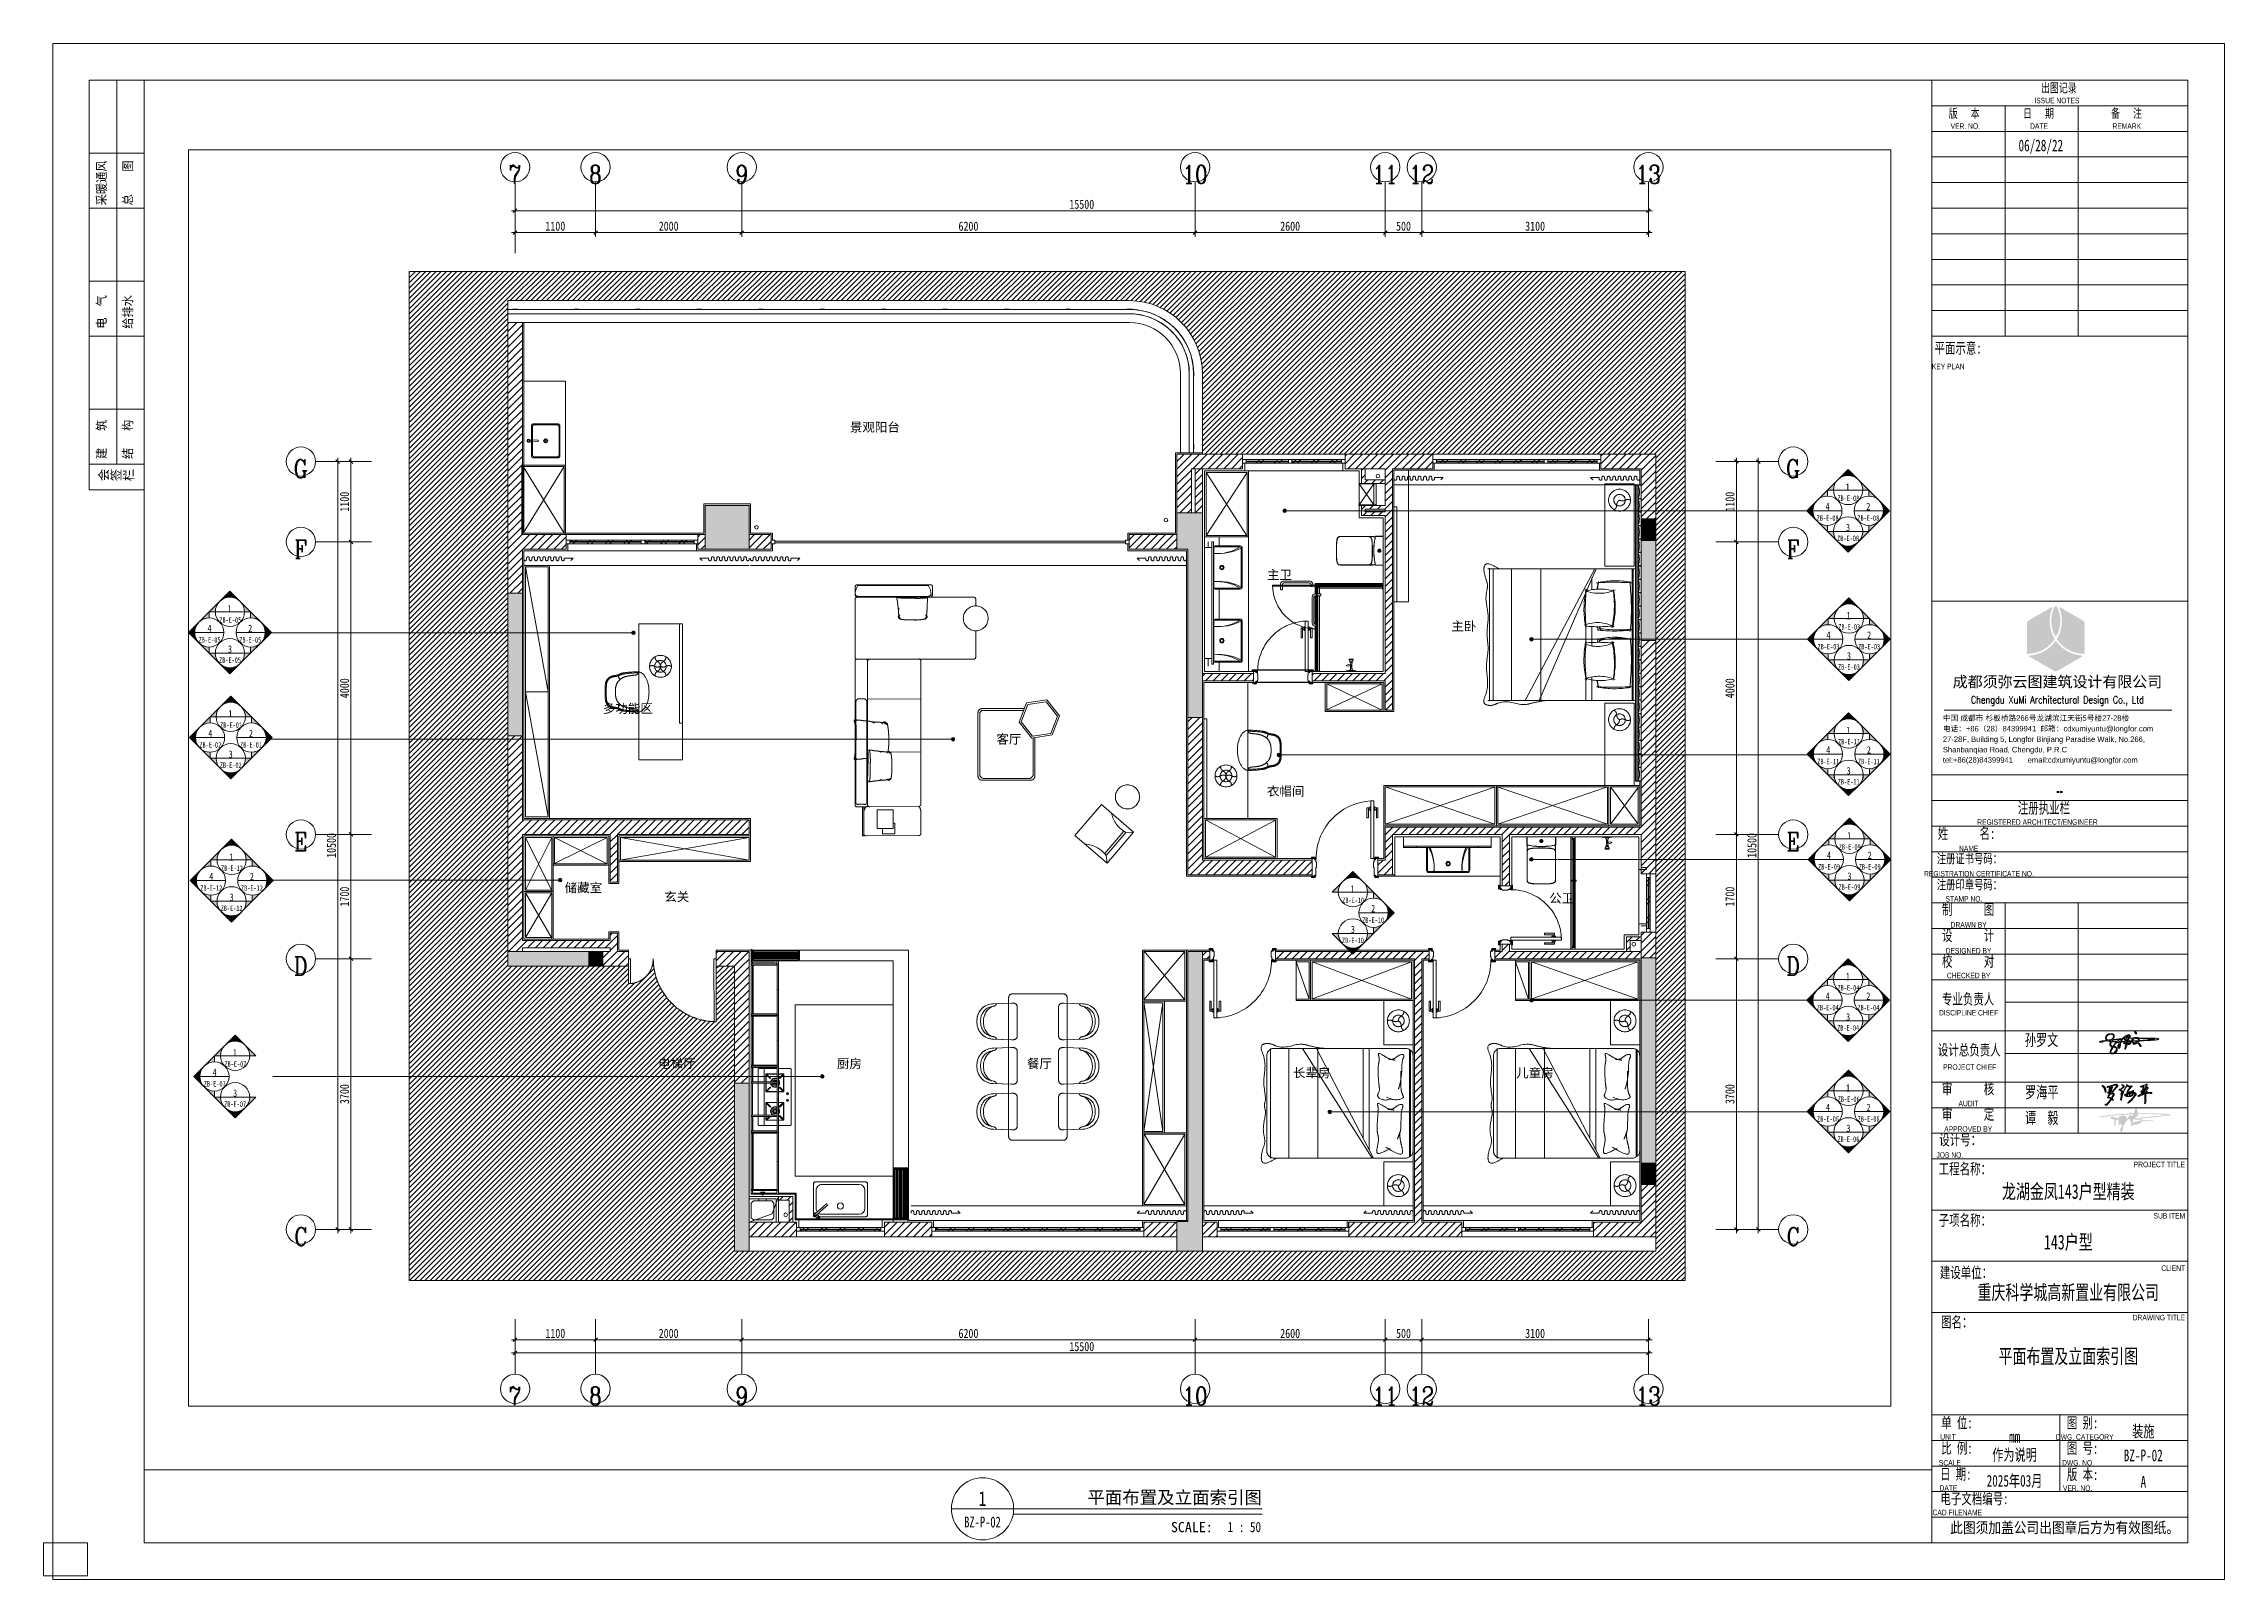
# Paper-space layout 'Layout1' of a CAD drawing. Header units: millimetres. Extents: x 0 to 596, y -1 to 419.
# The model-space entities are those that its viewports show. They can reach past a viewport. Long polylines and large blocks are cut down to what shows.
import ezdxf

# ---------------------------------------------------------------- set-up
doc = ezdxf.new("R2010")
doc.units = ezdxf.units.MM
for name, pattern in [('JZ-I-活动家具', [100, 50, -50]), ('JZ-I-灯带', [400, 50, -50, 250, -50]), ('JZ-I-虚线', [52.92, 26.46, -26.46]), ('LH-A-虚线', [100, 50, -50]), ('划线', [318, 159, -159]), ('已拆除', [240, 160, -80])]:
    doc.linetypes.add(name, pattern=pattern)
for name, color, linetype, lineweight, true_color in [('A-ANNO-DIMS-1', 7, 'Continuous', 13, 0x008000), ('A-DETL-1', 6, 'JZ-I-灯带', 18, 0xff00ff), ('A-DETL-2', 250, 'JZ-I-虚线', 5, 0x333333), ('A-DETL-3', 7, 'Continuous', 18, 0x848400), ('A-DETL-4', 250, 'Continuous', 5, 0x333333), ('A-DETL-5', 4, 'Continuous', 5, 0x00ffff), ('A-DETL-GENF-1', 7, 'LH-A-虚线', 5, 0x656565), ('A-DETL-GENF-2', 4, 'Continuous', 5, 0x00ffff), ('A-DETL-GENF-3', 7, 'Continuous', 5, 0x7f5f3f), ('A-DETL-GENF-4', 7, 'Continuous', 5, 0x1e1e1e), ('A-DETL-GENF-5', 9, 'Continuous', 5, 0x808080), ('A-DETL-GENF-6', 9, 'JZ-I-活动家具', 5, 0x808080), ('A-DETL-GENF-7', 7, 'Continuous', 5, 0xff8000), ('A-DETL-GENF-8', 7, 'Continuous', 5, 0x656565), ('A-DOOR', 30, 'Continuous', 9, 0xff7f00), ('A-DOOR-1', 4, 'Continuous', 9, 0x00ffff), ('A-DOOR-2', 9, 'JZ-I-虚线', 5, 0x808080), ('A-DOOR-FRAM', 30, 'Continuous', 9, 0xff7f00), ('A-GENM', 7, 'Continuous', 9, 0x848400), ('A-GENM-1', 7, 'Continuous', 9, 0xff7f7f), ('A-GENM-2', 7, 'Continuous', 9, 0xff8080), ('A-GENM-3', 7, 'Continuous', 9, 0x008000), ('A-GENM-4', 7, 'Continuous', 5, 0x008000), ('A-GENM-5', 7, 'Continuous', 9, 0x7f5f3f), ('A-GENM-6', 7, 'Continuous', 5, 0x7f5f3f), ('A-GENM-7', 250, 'Continuous', 9, 0x333333), ('A-GENM-8', 7, 'Continuous', 5, 0x804000), ('A-GENM-9', 250, '已拆除', 5, 0x333333), ('A-GLAZ', 4, 'Continuous', 18, 0x00ffff), ('A-GLAZ-1', 4, 'JZ-I-虚线', 9, 0x00ffff), ('A-GLAZ-CURT', 7, 'Continuous', 9, 0x00c8c8), ('A-GLAZ-CWMG', 7, 'Continuous', 9, 0x00c8c8), ('A-新建墙体', 7, 'Continuous', 18, 0x848400), ('A-新建墙体-1', 9, 'Continuous', 18, 0x808080), ('A-新建墙体-2', 9, 'Continuous', 5, 0x808080), ('A-新建墙体-3', 7, 'Continuous', 9, 0xff8080), ('E-ELEC-EQPM-1', 7, 'Continuous', 9, 0x7f5f3f), ('G-ANNO-SYMB-1', 7, 'Continuous', 5, 0x008000), ('G-ANNO-SYMB-2', 7, 'Continuous', 5, 0xc0c0c0), ('G-ANNO-TEXT-1', 7, 'Continuous', 5, 0x008000), ('G-ANNO-TTLB-THIN', 4, 'Continuous', 5, 0x00ffff), ('G-ANNO-TTLB-WIDE', 4, 'Continuous', 5, 0x00ffff), ('G-IMPT', 7, 'Continuous', 5, 0x7f5f3f), ('P-PIPE-1', 3, 'Continuous', 9, 0x00ff00), ('P-PIPE-2', 3, 'Continuous', 5, 0x00ff00), ('P-PIPE-3', 7, 'Continuous', 9, 0x7f5f3f), ('P-SANR-FIXT', 7, 'Continuous', 5, 0x7f5f3f), ('Q-CASE', 7, 'Continuous', 9, 0x7f5f3f), ('Q-CASE-1', 7, 'Continuous', 5, 0x7f603f), ('Q-CASE-2', 7, 'Continuous', 9, 0x7f603f), ('Q-CASE-3', 7, 'Continuous', 5, 0x7f5f3f), ('Q-CASE-4', 250, '划线', 5, 0x333333), ('Q-SPCQ', 7, 'Continuous', 5, 0x848400), ('S-GRID-1', 7, 'Continuous', 13, 0xc0c0c0), ('S-GRID-IDEN', 7, 'Continuous', 5, 0xc0c0c0), ('S-GRID-IDEN-1', 7, 'Continuous', 5, 0x008000)]:
    doc.layers.add(name, color=color, linetype=linetype, lineweight=lineweight, true_color=true_color)
for name, color, linetype, lineweight in [('A-DETL-GENF', 7, 'Continuous', 5), ('A-FLOR-HRAL', 7, 'Continuous', 5), ('A-GLAZ-CWMG-1', 7, 'Continuous', 5), ('G-ANNO-TTLB', 7, 'Continuous', 5), ('Q-SPCQ-1', 7, 'Continuous', 5)]:
    doc.layers.add(name, color=color, linetype=linetype, lineweight=lineweight)
doc.layers.add('G-ANNO-NPLT', color=7, linetype='Continuous', plot=False)
doc.styles.add('@宋体', font='', dxfattribs={"height": 2.5})
doc.styles.add('Arial', font='arial.ttf', dxfattribs={"width": 0.7, "height": 1.5})
doc.styles.add('Complex', font='complex_.ttf', dxfattribs={"width": 0.8, "height": 250})
doc.styles.add('RomanD', font='romand__.ttf', dxfattribs={"width": 0.8, "height": 2})
doc.styles.add('仿宋', font='', dxfattribs={"width": 0.7, "height": 3})
doc.styles.add('仿宋_1', font='', dxfattribs={"width": 0.7, "height": 2.6})
doc.styles.add('仿宋_2', font='', dxfattribs={"width": 0.7, "height": 2.5})
doc.styles.add('仿宋_3', font='', dxfattribs={"width": 0.7, "height": 3.2})
doc.styles.add('仿宋_4', font='', dxfattribs={"width": 0.7, "height": 4})
doc.styles.add('华文细黑', font='', dxfattribs={"width": 0.7, "height": 75})
doc.styles.add('华文细黑_1', font='', dxfattribs={"width": 0.7, "height": 100})
doc.styles.add('宋体', font='', dxfattribs={"width": 0.8, "height": 125})
doc.styles.add('宋体_1', font='', dxfattribs={"height": 125})
doc.styles.add('宋体_3', font='', dxfattribs={"width": 0.9, "height": 2.5})
doc.styles.add('宋体_4', font='', dxfattribs={"width": 0.7, "height": 3.2})
doc.styles.add('宋体_5', font='', dxfattribs={"width": 0.7, "height": 4})
doc.styles.add('幼圆', font='', dxfattribs={"width": 0.85, "height": 3})
doc.styles.add('幼圆_1', font='', dxfattribs={"height": 1.5})
doc.styles.add('幼圆_B', font='', dxfattribs={"width": 0.7, "height": 3})
doc.styles.add('黑体_1', font='', dxfattribs={"height": 3})
doc.styles.add('黑体_2', font='', dxfattribs={"height": 2.8})
doc.styles.add('黑体_3', font='', dxfattribs={"height": 3.5})
doc.styles.add('黑体_4', font='', dxfattribs={"width": 0.7, "height": 3})
doc.styles.add('黑体_5', font='', dxfattribs={"width": 0.8, "height": 2.8})
doc.styles.add('黑体_6', font='', dxfattribs={"width": 0.8, "height": 4})
doc.styles.get('@宋体').set_extended_font_data('@SimSun')
doc.styles.get('仿宋').set_extended_font_data('FangSong')
doc.styles.get('仿宋_1').set_extended_font_data('FangSong')
doc.styles.get('仿宋_2').set_extended_font_data('FangSong')
doc.styles.get('仿宋_3').set_extended_font_data('FangSong')
doc.styles.get('仿宋_4').set_extended_font_data('FangSong')
doc.styles.get('华文细黑').set_extended_font_data('STXihei')
doc.styles.get('华文细黑_1').set_extended_font_data('STXihei')
doc.styles.get('宋体').set_extended_font_data('SimSun')
doc.styles.get('宋体_1').set_extended_font_data('SimSun')
doc.styles.get('宋体_3').set_extended_font_data('SimSun')
doc.styles.get('宋体_4').set_extended_font_data('SimSun')
doc.styles.get('宋体_5').set_extended_font_data('SimSun')
doc.styles.get('幼圆').set_extended_font_data('YouYuan')
doc.styles.get('幼圆_1').set_extended_font_data('YouYuan')
doc.styles.get('幼圆_B').set_extended_font_data('YouYuan', bold=True)
doc.styles.get('黑体_1').set_extended_font_data('SimHei')
doc.styles.get('黑体_2').set_extended_font_data('SimHei')
doc.styles.get('黑体_3').set_extended_font_data('SimHei')
doc.styles.get('黑体_4').set_extended_font_data('SimHei')
doc.styles.get('黑体_5').set_extended_font_data('SimHei')
doc.styles.get('黑体_6').set_extended_font_data('SimHei')
doc.dimstyles.new('轴网尺寸标注', dxfattribs={"dimscale": 304.8, "dimtxt": 157.261586, "dimasz": 0.164042, "dimexe": 0.164042, "dimexo": 0.0625, "dimgap": 0.082021, "dimtad": 1, "dimdec": 0, "dimzin": 0, "dimdsep": 46, "dimtxsty": '宋体', "dimblk1": 'OBLIQUE', "dimblk2": 'OBLIQUE', "dimsah": 1, "dimcen": 0.09, "dimdle": 0.164042, "dimazin": 0, "dimtfac": 1, "dimtdec": 4, "dimtix": 1, "dimtmove": 0, "dimatfit": 3, "dimfxl": 0.984252, "dimfxlon": 1, "dimtvp": 1, "dimtolj": 1, "dimtzin": 0, "dimlwd": 13, "dimlwe": 13, "dimarcsym": 2})
pattern_1 = [(45, (11833.81, 0), (-53.033, 53.033), [])]
pattern_2 = [(45, (0, 0), (-125.7236, 125.7236), []), (45, (0, 190.5), (-125.7236, 125.7236), [])]
pattern_3 = [(45.546, (-1808082.486, 492979.156), (529.996800693349, 540.002740038247), [7.071, -1477.92]), (315, (-1808082.486, 492989.156), (9.9999041, -19.9998082), [7.004, -21.281]), (45.546, (-1808082.486, 492989.156), (529.996800693349, 540.002740038247), [7.071, -1477.92]), (315, (-1808082.486, 492999.156), (9.9999041, -19.9998082), [7.004, -21.281])]

psp = doc.layouts.get("Layout1")

# ---------------------------------------------------------------- texts
at = {"layer": 'G-ANNO-TTLB'}
for s, insert, char_height, width, attachment_point, line_spacing_factor, style in [('\\pt8.89002,17.78,26.67002,35.56,44.45002,53.34,62.23002,71.12,80.01002,88.9,97.79002,106.68,115.57002,124.46,133.35002,142.24,151.13002,160.02,168.91002,177.8,186.69002,195.58,204.47002,213.36,222.25002,231.14,240.03002,248.92,257.81002,266.7,275.58998,284.48;06/28/22', (546.29, 390.76), 3.2, 13.384, 5, 0.877739, '宋体_4'), ('\\pt8.89,17.78,26.67,35.56,44.45,53.34,62.23,71.12,80.01,88.9,97.79,106.68,115.57,124.46,133.35,142.24,151.13,160.02,168.91,177.8,186.69,195.58,204.47,213.36,222.25,231.14,240.03,248.92,257.81,266.7,275.59,284.48;龙湖金凤143户型精装', (553.8, 107.08), 4, 40.516, 2, 0.898273, '仿宋_4'), ('\\pt8.89,17.78,26.67,35.56,44.45,53.34,62.23,71.12,80.01,88.9,97.79,106.68,115.57,124.46,133.35,142.24,151.13,160.02,168.91,177.8,186.69,195.58,204.47,213.36,222.25,231.14,240.03,248.92,257.81,266.7,275.59,284.48;143户型', (553.8, 93.24), 4, 14.959, 2, 0.898273, '仿宋_4'), ('\\pt8.89,17.78,26.67,35.56,44.45,53.34,62.23,71.12,80.01,88.9,97.79,106.68,115.57,124.46,133.35,142.24,151.13,160.02,168.91,177.8,186.69,195.58,204.47,213.36,222.25,231.14,240.03,248.92,257.81,266.7,275.59,284.48;重庆科学城高新置业有限公司', (553.8, 79.5), 4, 55.426, 2, 0.898273, '仿宋_4'), ('\\pt8.89,17.78,26.67,35.56,44.45,53.34,62.23,71.12,80.01,88.9,97.79,106.68,115.57,124.46,133.35,142.24,151.13,160.02,168.91,177.8,186.69,195.58,204.47,213.36,222.25,231.14,240.03,248.92,257.81,266.7,275.59,284.48;平面布置及立面索引图', (553.8, 62.02), 4, 40.796, 2, 0.877739, '宋体_5'), ('\\pt8.89002,17.78,26.67002,35.56,44.45002,53.34,62.23002,71.12,80.01002,88.9,97.79002,106.68,115.57002,124.46,133.35002,142.24,151.13002,160.02,168.91002,177.8,186.69002,195.58,204.47002,213.36,222.25002,231.14,240.03002,248.92,257.81002,266.7,275.58998,284.48;作为说明', (539.1, 32.88), 3.2, 13.384, 5, 0.877739, '宋体_4'), ('\\pt8.89002,17.78,26.67002,35.56,44.45002,53.34,62.23002,71.12,80.01002,88.9,97.79002,106.68,115.57002,124.46,133.35002,142.24,151.13002,160.02,168.91002,177.8,186.69002,195.58,204.47002,213.36,222.25002,231.14,240.03002,248.92,257.81002,266.7,275.58998,284.48;BZ-P-02', (574.31, 32.88), 3.2, 11.718, 5, 0.877739, '宋体_4'), ('\\pt8.89002,17.78,26.67002,35.56,44.45002,53.34,62.23002,71.12,80.01002,88.9,97.79002,106.68,115.57002,124.46,133.35002,142.24,151.13002,160.02,168.91002,177.8,186.69002,195.58,204.47002,213.36,222.25002,231.14,240.03002,248.92,257.81002,266.7,275.58998,284.48;2025年03月', (539.1, 25.79), 3.2, 16.716, 5, 0.877739, '宋体_4')]:
    psp.add_mtext(s, dxfattribs=dict(at, insert=insert, char_height=char_height, width=width, attachment_point=attachment_point, line_spacing_factor=line_spacing_factor, style=style))

msp = doc.modelspace()

# ---------------------------------------------------------------- texts
at = {"layer": 'G-ANNO-SYMB-2', "attachment_point": 5, "line_spacing_factor": 0.901651}
for s, insert, char_height, width, style in [('\\pt437.5,875,1312.5,1750,2187.5,2625,3062.5,3500,3937.5,4375,4812.5,5250,5687.5,6125,6562.5,7000,7437.5,7875,8312.5,8750,9187.5,9625,10062.5,10500,10937.5,11375,11812.5,12250,12687.5,13125,13562.5,14000;1', (28958.97, 13751.43), 100, 57.75, '华文细黑_1'), ('\\pt437.49975,875.00025,1312.5,1749.99975,2187.50025,2625,3062.49975,3500.00025,3937.5,4374.99975,4812.50025,5250,5687.49975,6125.00025,6562.5,6999.99975,7437.50025,7875,8312.49975,8750.00025,9187.5,9624.99975,10062.50025,10500,10937.49975,11375.00025,11812.5,12249.99975,12687.50025,13125,13562.49975,14000.00025;ZB-E-08', (28967.88, 13597.29), 75, 252.35, '华文细黑'), ('\\pt437.5,875,1312.5,1750,2187.5,2625,3062.5,3500,3937.5,4375,4812.5,5250,5687.5,6125,6562.5,7000,7437.5,7875,8312.5,8750,9187.5,9625,10062.5,10500,10937.5,11375,11812.5,12250,12687.5,13125,13562.5,14000;4', (28684.62, 13484.5), 100, 57.75, '华文细黑_1'), ('\\pt437.5,875,1312.5,1750,2187.5,2625,3062.5,3500,3937.5,4375,4812.5,5250,5687.5,6125,6562.5,7000,7437.5,7875,8312.5,8750,9187.5,9625,10062.5,10500,10937.5,11375,11812.5,12250,12687.5,13125,13562.5,14000;2', (29240.62, 13484.5), 100, 57.75, '华文细黑_1'), ('\\pt437.49975,875.00025,1312.5,1749.99975,2187.50025,2625,3062.49975,3500.00025,3937.5,4374.99975,4812.50025,5250,5687.49975,6125.00025,6562.5,6999.99975,7437.50025,7875,8312.49975,8750.00025,9187.5,9624.99975,10062.50025,10500,10937.49975,11375.00025,11812.5,12249.99975,12687.50025,13125,13562.49975,14000.00025;ZB-E-08', (28684.62, 13325.87), 75, 252.35, '华文细黑'), ('\\pt437.49975,875.00025,1312.5,1749.99975,2187.50025,2625,3062.49975,3500.00025,3937.5,4374.99975,4812.50025,5250,5687.49975,6125.00025,6562.5,6999.99975,7437.50025,7875,8312.49975,8750.00025,9187.5,9624.99975,10062.50025,10500,10937.49975,11375.00025,11812.5,12249.99975,12687.50025,13125,13562.49975,14000.00025;ZB-E-08', (29240.62, 13325.87), 75, 252.35, '华文细黑'), ('\\pt437.5,875,1312.5,1750,2187.5,2625,3062.5,3500,3937.5,4375,4812.5,5250,5687.5,6125,6562.5,7000,7437.5,7875,8312.5,8750,9187.5,9625,10062.5,10500,10937.5,11375,11812.5,12250,12687.5,13125,13562.5,14000;3', (28963.97, 13198.77), 100, 57.75, '华文细黑_1'), ('\\pt437.49975,875.00025,1312.5,1749.99975,2187.50025,2625,3062.49975,3500.00025,3937.5,4374.99975,4812.50025,5250,5687.49975,6125.00025,6562.5,6999.99975,7437.50025,7875,8312.49975,8750.00025,9187.5,9624.99975,10062.50025,10500,10937.49975,11375.00025,11812.5,12249.99975,12687.50025,13125,13562.49975,14000.00025;ZB-E-08', (28963.97, 13048.95), 75, 252.35, '华文细黑'), ('\\pt437.5,875,1312.5,1750,2187.5,2625,3062.5,3500,3937.5,4375,4812.5,5250,5687.5,6125,6562.5,7000,7437.5,7875,8312.5,8750,9187.5,9625,10062.5,10500,10937.5,11375,11812.5,12250,12687.5,13125,13562.5,14000;1', (6829.66, 12086.39), 100, 57.75, '华文细黑_1'), ('\\pt437.5,875,1312.5,1750,2187.5,2625,3062.5,3500,3937.5,4375,4812.5,5250,5687.5,6125,6562.5,7000,7437.5,7875,8312.5,8750,9187.5,9625,10062.5,10500,10937.5,11375,11812.5,12250,12687.5,13125,13562.5,14000;1', (28970.49, 11993.28), 100, 57.75, '华文细黑_1'), ('\\pt437.49975,875.00025,1312.5,1749.99975,2187.50025,2625,3062.49975,3500.00025,3937.5,4374.99975,4812.50025,5250,5687.49975,6125.00025,6562.5,6999.99975,7437.50025,7875,8312.49975,8750.00025,9187.5,9624.99975,10062.50025,10500,10937.49975,11375.00025,11812.5,12249.99975,12687.50025,13125,13562.49975,14000.00025;ZB-E-05', (6838.57, 11932.24), 75, 252.35, '华文细黑'), ('\\pt437.49975,875.00025,1312.5,1749.99975,2187.50025,2625,3062.49975,3500.00025,3937.5,4374.99975,4812.50025,5250,5687.49975,6125.00025,6562.5,6999.99975,7437.50025,7875,8312.49975,8750.00025,9187.5,9624.99975,10062.50025,10500,10937.49975,11375.00025,11812.5,12249.99975,12687.50025,13125,13562.49975,14000.00025;ZB-E-03', (28979.39, 11839.14), 75, 252.35, '华文细黑'), ('\\pt437.5,875,1312.5,1750,2187.5,2625,3062.5,3500,3937.5,4375,4812.5,5250,5687.5,6125,6562.5,7000,7437.5,7875,8312.5,8750,9187.5,9625,10062.5,10500,10937.5,11375,11812.5,12250,12687.5,13125,13562.5,14000;4', (6555.31, 11819.46), 100, 57.75, '华文细黑_1'), ('\\pt437.5,875,1312.5,1750,2187.5,2625,3062.5,3500,3937.5,4375,4812.5,5250,5687.5,6125,6562.5,7000,7437.5,7875,8312.5,8750,9187.5,9625,10062.5,10500,10937.5,11375,11812.5,12250,12687.5,13125,13562.5,14000;2', (7111.31, 11819.46), 100, 57.75, '华文细黑_1'), ('\\pt437.5,875,1312.5,1750,2187.5,2625,3062.5,3500,3937.5,4375,4812.5,5250,5687.5,6125,6562.5,7000,7437.5,7875,8312.5,8750,9187.5,9625,10062.5,10500,10937.5,11375,11812.5,12250,12687.5,13125,13562.5,14000;4', (28696.14, 11726.35), 100, 57.75, '华文细黑_1'), ('\\pt437.5,875,1312.5,1750,2187.5,2625,3062.5,3500,3937.5,4375,4812.5,5250,5687.5,6125,6562.5,7000,7437.5,7875,8312.5,8750,9187.5,9625,10062.5,10500,10937.5,11375,11812.5,12250,12687.5,13125,13562.5,14000;2', (29252.14, 11726.35), 100, 57.75, '华文细黑_1'), ('\\pt437.49975,875.00025,1312.5,1749.99975,2187.50025,2625,3062.49975,3500.00025,3937.5,4374.99975,4812.50025,5250,5687.49975,6125.00025,6562.5,6999.99975,7437.50025,7875,8312.49975,8750.00025,9187.5,9624.99975,10062.50025,10500,10937.49975,11375.00025,11812.5,12249.99975,12687.50025,13125,13562.49975,14000.00025;ZB-E-05', (6555.31, 11660.83), 75, 252.35, '华文细黑'), ('\\pt437.49975,875.00025,1312.5,1749.99975,2187.50025,2625,3062.49975,3500.00025,3937.5,4374.99975,4812.50025,5250,5687.49975,6125.00025,6562.5,6999.99975,7437.50025,7875,8312.49975,8750.00025,9187.5,9624.99975,10062.50025,10500,10937.49975,11375.00025,11812.5,12249.99975,12687.50025,13125,13562.49975,14000.00025;ZB-E-05', (7111.31, 11660.83), 75, 252.35, '华文细黑'), ('\\pt437.49975,875.00025,1312.5,1749.99975,2187.50025,2625,3062.49975,3500.00025,3937.5,4374.99975,4812.50025,5250,5687.49975,6125.00025,6562.5,6999.99975,7437.50025,7875,8312.49975,8750.00025,9187.5,9624.99975,10062.50025,10500,10937.49975,11375.00025,11812.5,12249.99975,12687.50025,13125,13562.49975,14000.00025;ZB-E-03', (28696.14, 11567.73), 75, 252.35, '华文细黑'), ('\\pt437.49975,875.00025,1312.5,1749.99975,2187.50025,2625,3062.49975,3500.00025,3937.5,4374.99975,4812.50025,5250,5687.49975,6125.00025,6562.5,6999.99975,7437.50025,7875,8312.49975,8750.00025,9187.5,9624.99975,10062.50025,10500,10937.49975,11375.00025,11812.5,12249.99975,12687.50025,13125,13562.49975,14000.00025;ZB-E-03', (29252.14, 11567.73), 75, 252.35, '华文细黑'), ('\\pt437.5,875,1312.5,1750,2187.5,2625,3062.5,3500,3937.5,4375,4812.5,5250,5687.5,6125,6562.5,7000,7437.5,7875,8312.5,8750,9187.5,9625,10062.5,10500,10937.5,11375,11812.5,12250,12687.5,13125,13562.5,14000;3', (6834.66, 11533.73), 100, 57.75, '华文细黑_1'), ('\\pt437.5,875,1312.5,1750,2187.5,2625,3062.5,3500,3937.5,4375,4812.5,5250,5687.5,6125,6562.5,7000,7437.5,7875,8312.5,8750,9187.5,9625,10062.5,10500,10937.5,11375,11812.5,12250,12687.5,13125,13562.5,14000;3', (28975.49, 11440.63), 100, 57.75, '华文细黑_1'), ('\\pt437.49975,875.00025,1312.5,1749.99975,2187.50025,2625,3062.49975,3500.00025,3937.5,4374.99975,4812.50025,5250,5687.49975,6125.00025,6562.5,6999.99975,7437.50025,7875,8312.49975,8750.00025,9187.5,9624.99975,10062.50025,10500,10937.49975,11375.00025,11812.5,12249.99975,12687.50025,13125,13562.49975,14000.00025;ZB-E-05', (6834.66, 11383.91), 75, 252.35, '华文细黑'), ('\\pt437.49975,875.00025,1312.5,1749.99975,2187.50025,2625,3062.49975,3500.00025,3937.5,4374.99975,4812.50025,5250,5687.49975,6125.00025,6562.5,6999.99975,7437.50025,7875,8312.49975,8750.00025,9187.5,9624.99975,10062.50025,10500,10937.49975,11375.00025,11812.5,12249.99975,12687.50025,13125,13562.49975,14000.00025;ZB-E-03', (28975.49, 11290.8), 75, 252.35, '华文细黑'), ('\\pt437.5,875,1312.5,1750,2187.5,2625,3062.5,3500,3937.5,4375,4812.5,5250,5687.5,6125,6562.5,7000,7437.5,7875,8312.5,8750,9187.5,9625,10062.5,10500,10937.5,11375,11812.5,12250,12687.5,13125,13562.5,14000;1', (6839.62, 10649.69), 100, 57.75, '华文细黑_1'), ('\\pt437.49975,875.00025,1312.5,1749.99975,2187.50025,2625,3062.49975,3500.00025,3937.5,4374.99975,4812.50025,5250,5687.49975,6125.00025,6562.5,6999.99975,7437.50025,7875,8312.49975,8750.00025,9187.5,9624.99975,10062.50025,10500,10937.49975,11375.00025,11812.5,12249.99975,12687.50025,13125,13562.49975,14000.00025;ZB-E-01', (6848.53, 10495.54), 75, 252.35, '华文细黑'), ('\\pt437.5,875,1312.5,1750,2187.5,2625,3062.5,3500,3937.5,4375,4812.5,5250,5687.5,6125,6562.5,7000,7437.5,7875,8312.5,8750,9187.5,9625,10062.5,10500,10937.5,11375,11812.5,12250,12687.5,13125,13562.5,14000;1', (28967.33, 10423.52), 100, 57.75, '华文细黑_1'), ('\\pt437.5,875,1312.5,1750,2187.5,2625,3062.5,3500,3937.5,4375,4812.5,5250,5687.5,6125,6562.5,7000,7437.5,7875,8312.5,8750,9187.5,9625,10062.5,10500,10937.5,11375,11812.5,12250,12687.5,13125,13562.5,14000;4', (6565.27, 10382.76), 100, 57.75, '华文细黑_1'), ('\\pt437.5,875,1312.5,1750,2187.5,2625,3062.5,3500,3937.5,4375,4812.5,5250,5687.5,6125,6562.5,7000,7437.5,7875,8312.5,8750,9187.5,9625,10062.5,10500,10937.5,11375,11812.5,12250,12687.5,13125,13562.5,14000;2', (7121.27, 10382.76), 100, 57.75, '华文细黑_1'), ('\\pt437.49975,875.00025,1312.5,1749.99975,2187.50025,2625,3062.49975,3500.00025,3937.5,4374.99975,4812.50025,5250,5687.49975,6125.00025,6562.5,6999.99975,7437.50025,7875,8312.49975,8750.00025,9187.5,9624.99975,10062.50025,10500,10937.49975,11375.00025,11812.5,12249.99975,12687.50025,13125,13562.49975,14000.00025;ZB-E-11', (28976.24, 10269.37), 75, 252.35, '华文细黑'), ('\\pt437.49975,875.00025,1312.5,1749.99975,2187.50025,2625,3062.49975,3500.00025,3937.5,4374.99975,4812.50025,5250,5687.49975,6125.00025,6562.5,6999.99975,7437.50025,7875,8312.49975,8750.00025,9187.5,9624.99975,10062.50025,10500,10937.49975,11375.00025,11812.5,12249.99975,12687.50025,13125,13562.49975,14000.00025;ZB-E-02', (6565.27, 10224.13), 75, 252.35, '华文细黑'), ('\\pt437.49975,875.00025,1312.5,1749.99975,2187.50025,2625,3062.49975,3500.00025,3937.5,4374.99975,4812.50025,5250,5687.49975,6125.00025,6562.5,6999.99975,7437.50025,7875,8312.49975,8750.00025,9187.5,9624.99975,10062.50025,10500,10937.49975,11375.00025,11812.5,12249.99975,12687.50025,13125,13562.49975,14000.00025;ZB-E-01', (7121.27, 10224.13), 75, 252.35, '华文细黑'), ('\\pt437.5,875,1312.5,1750,2187.5,2625,3062.5,3500,3937.5,4375,4812.5,5250,5687.5,6125,6562.5,7000,7437.5,7875,8312.5,8750,9187.5,9625,10062.5,10500,10937.5,11375,11812.5,12250,12687.5,13125,13562.5,14000;2', (29248.98, 10156.59), 100, 57.75, '华文细黑_1'), ('\\pt437.5,875,1312.5,1750,2187.5,2625,3062.5,3500,3937.5,4375,4812.5,5250,5687.5,6125,6562.5,7000,7437.5,7875,8312.5,8750,9187.5,9625,10062.5,10500,10937.5,11375,11812.5,12250,12687.5,13125,13562.5,14000;4', (28692.98, 10156.59), 100, 57.75, '华文细黑_1'), ('\\pt437.5,875,1312.5,1750,2187.5,2625,3062.5,3500,3937.5,4375,4812.5,5250,5687.5,6125,6562.5,7000,7437.5,7875,8312.5,8750,9187.5,9625,10062.5,10500,10937.5,11375,11812.5,12250,12687.5,13125,13562.5,14000;3', (6844.62, 10097.03), 100, 57.75, '华文细黑_1'), ('\\pt437.49975,875.00025,1312.5,1749.99975,2187.50025,2625,3062.49975,3500.00025,3937.5,4374.99975,4812.50025,5250,5687.49975,6125.00025,6562.5,6999.99975,7437.50025,7875,8312.49975,8750.00025,9187.5,9624.99975,10062.50025,10500,10937.49975,11375.00025,11812.5,12249.99975,12687.50025,13125,13562.49975,14000.00025;ZB-E-11', (28692.98, 9997.96), 75, 252.35, '华文细黑'), ('\\pt437.49975,875.00025,1312.5,1749.99975,2187.50025,2625,3062.49975,3500.00025,3937.5,4374.99975,4812.50025,5250,5687.49975,6125.00025,6562.5,6999.99975,7437.50025,7875,8312.49975,8750.00025,9187.5,9624.99975,10062.50025,10500,10937.49975,11375.00025,11812.5,12249.99975,12687.50025,13125,13562.49975,14000.00025;ZB-E-11', (29248.98, 9997.96), 75, 252.35, '华文细黑'), ('\\pt437.49975,875.00025,1312.5,1749.99975,2187.50025,2625,3062.49975,3500.00025,3937.5,4374.99975,4812.50025,5250,5687.49975,6125.00025,6562.5,6999.99975,7437.50025,7875,8312.49975,8750.00025,9187.5,9624.99975,10062.50025,10500,10937.49975,11375.00025,11812.5,12249.99975,12687.50025,13125,13562.49975,14000.00025;ZB-E-02', (6844.62, 9947.2), 75, 252.35, '华文细黑'), ('\\pt437.5,875,1312.5,1750,2187.5,2625,3062.5,3500,3937.5,4375,4812.5,5250,5687.5,6125,6562.5,7000,7437.5,7875,8312.5,8750,9187.5,9625,10062.5,10500,10937.5,11375,11812.5,12250,12687.5,13125,13562.5,14000;3', (28972.33, 9870.86), 100, 57.75, '华文细黑_1'), ('\\pt437.49975,875.00025,1312.5,1749.99975,2187.50025,2625,3062.49975,3500.00025,3937.5,4374.99975,4812.50025,5250,5687.49975,6125.00025,6562.5,6999.99975,7437.50025,7875,8312.49975,8750.00025,9187.5,9624.99975,10062.50025,10500,10937.49975,11375.00025,11812.5,12249.99975,12687.50025,13125,13562.49975,14000.00025;ZB-E-11', (28972.33, 9721.04), 75, 252.35, '华文细黑'), ('\\pt437.5,875,1312.5,1750,2187.5,2625,3062.5,3500,3937.5,4375,4812.5,5250,5687.5,6125,6562.5,7000,7437.5,7875,8312.5,8750,9187.5,9625,10062.5,10500,10937.5,11375,11812.5,12250,12687.5,13125,13562.5,14000;1', (28977.95, 8983.46), 100, 57.75, '华文细黑_1'), ('\\pt437.49975,875.00025,1312.5,1749.99975,2187.50025,2625,3062.49975,3500.00025,3937.5,4374.99975,4812.50025,5250,5687.49975,6125.00025,6562.5,6999.99975,7437.50025,7875,8312.49975,8750.00025,9187.5,9624.99975,10062.50025,10500,10937.49975,11375.00025,11812.5,12249.99975,12687.50025,13125,13562.49975,14000.00025;ZB-E-09', (28986.86, 8829.31), 75, 252.35, '华文细黑'), ('\\pt437.5,875,1312.5,1750,2187.5,2625,3062.5,3500,3937.5,4375,4812.5,5250,5687.5,6125,6562.5,7000,7437.5,7875,8312.5,8750,9187.5,9625,10062.5,10500,10937.5,11375,11812.5,12250,12687.5,13125,13562.5,14000;2', (29259.6, 8716.53), 100, 57.75, '华文细黑_1'), ('\\pt437.5,875,1312.5,1750,2187.5,2625,3062.5,3500,3937.5,4375,4812.5,5250,5687.5,6125,6562.5,7000,7437.5,7875,8312.5,8750,9187.5,9625,10062.5,10500,10937.5,11375,11812.5,12250,12687.5,13125,13562.5,14000;4', (28703.6, 8716.53), 100, 57.75, '华文细黑_1'), ('\\pt437.5,875,1312.5,1750,2187.5,2625,3062.5,3500,3937.5,4375,4812.5,5250,5687.5,6125,6562.5,7000,7437.5,7875,8312.5,8750,9187.5,9625,10062.5,10500,10937.5,11375,11812.5,12250,12687.5,13125,13562.5,14000;1', (6852.37, 8693.25), 100, 57.75, '华文细黑_1'), ('\\pt437.49975,875.00025,1312.5,1749.99975,2187.50025,2625,3062.49975,3500.00025,3937.5,4374.99975,4812.50025,5250,5687.49975,6125.00025,6562.5,6999.99975,7437.50025,7875,8312.49975,8750.00025,9187.5,9624.99975,10062.50025,10500,10937.49975,11375.00025,11812.5,12249.99975,12687.50025,13125,13562.49975,14000.00025;ZB-E-09', (28703.6, 8557.9), 75, 252.35, '华文细黑'), ('\\pt437.49975,875.00025,1312.5,1749.99975,2187.50025,2625,3062.49975,3500.00025,3937.5,4374.99975,4812.50025,5250,5687.49975,6125.00025,6562.5,6999.99975,7437.50025,7875,8312.49975,8750.00025,9187.5,9624.99975,10062.50025,10500,10937.49975,11375.00025,11812.5,12249.99975,12687.50025,13125,13562.49975,14000.00025;ZB-E-09', (29259.6, 8557.9), 75, 252.35, '华文细黑'), ('\\pt437.49975,875.00025,1312.5,1749.99975,2187.50025,2625,3062.49975,3500.00025,3937.5,4374.99975,4812.50025,5250,5687.49975,6125.00025,6562.5,6999.99975,7437.50025,7875,8312.49975,8750.00025,9187.5,9624.99975,10062.50025,10500,10937.49975,11375.00025,11812.5,12249.99975,12687.50025,13125,13562.49975,14000.00025;ZB-E-12', (6861.27, 8539.11), 75, 252.35, '华文细黑'), ('\\pt437.5,875,1312.5,1750,2187.5,2625,3062.5,3500,3937.5,4375,4812.5,5250,5687.5,6125,6562.5,7000,7437.5,7875,8312.5,8750,9187.5,9625,10062.5,10500,10937.5,11375,11812.5,12250,12687.5,13125,13562.5,14000;3', (28982.95, 8430.8), 100, 57.75, '华文细黑_1'), ('\\pt437.5,875,1312.5,1750,2187.5,2625,3062.5,3500,3937.5,4375,4812.5,5250,5687.5,6125,6562.5,7000,7437.5,7875,8312.5,8750,9187.5,9625,10062.5,10500,10937.5,11375,11812.5,12250,12687.5,13125,13562.5,14000;4', (6578.02, 8426.32), 100, 57.75, '华文细黑_1'), ('\\pt437.5,875,1312.5,1750,2187.5,2625,3062.5,3500,3937.5,4375,4812.5,5250,5687.5,6125,6562.5,7000,7437.5,7875,8312.5,8750,9187.5,9625,10062.5,10500,10937.5,11375,11812.5,12250,12687.5,13125,13562.5,14000;2', (7134.02, 8426.32), 100, 57.75, '华文细黑_1'), ('\\pt437.49975,875.00025,1312.5,1749.99975,2187.50025,2625,3062.49975,3500.00025,3937.5,4374.99975,4812.50025,5250,5687.49975,6125.00025,6562.5,6999.99975,7437.50025,7875,8312.49975,8750.00025,9187.5,9624.99975,10062.50025,10500,10937.49975,11375.00025,11812.5,12249.99975,12687.50025,13125,13562.49975,14000.00025;ZB-E-09', (28982.95, 8280.98), 75, 252.35, '华文细黑'), ('\\pt437.49975,875.00025,1312.5,1749.99975,2187.50025,2625,3062.49975,3500.00025,3937.5,4374.99975,4812.50025,5250,5687.49975,6125.00025,6562.5,6999.99975,7437.50025,7875,8312.49975,8750.00025,9187.5,9624.99975,10062.50025,10500,10937.49975,11375.00025,11812.5,12249.99975,12687.50025,13125,13562.49975,14000.00025;ZB-E-12', (6578.02, 8267.7), 75, 252.35, '华文细黑'), ('\\pt437.49975,875.00025,1312.5,1749.99975,2187.50025,2625,3062.49975,3500.00025,3937.5,4374.99975,4812.50025,5250,5687.49975,6125.00025,6562.5,6999.99975,7437.50025,7875,8312.49975,8750.00025,9187.5,9624.99975,10062.50025,10500,10937.49975,11375.00025,11812.5,12249.99975,12687.50025,13125,13562.49975,14000.00025;ZB-E-12', (7134.02, 8267.7), 75, 252.35, '华文细黑'), ('\\pt437.5,875,1312.5,1750,2187.5,2625,3062.5,3500,3937.5,4375,4812.5,5250,5687.5,6125,6562.5,7000,7437.5,7875,8312.5,8750,9187.5,9625,10062.5,10500,10937.5,11375,11812.5,12250,12687.5,13125,13562.5,14000;1', (22187.25, 8253.97), 100, 57.75, '华文细黑_1'), ('\\pt437.5,875,1312.5,1750,2187.5,2625,3062.5,3500,3937.5,4375,4812.5,5250,5687.5,6125,6562.5,7000,7437.5,7875,8312.5,8750,9187.5,9625,10062.5,10500,10937.5,11375,11812.5,12250,12687.5,13125,13562.5,14000;3', (6857.37, 8140.6), 100, 57.75, '华文细黑_1'), ('\\pt437.49975,875.00025,1312.5,1749.99975,2187.50025,2625,3062.49975,3500.00025,3937.5,4374.99975,4812.50025,5250,5687.49975,6125.00025,6562.5,6999.99975,7437.50025,7875,8312.49975,8750.00025,9187.5,9624.99975,10062.50025,10500,10937.49975,11375.00025,11812.5,12249.99975,12687.50025,13125,13562.49975,14000.00025;ZB-E-10', (22196.16, 8099.82), 75, 252.35, '华文细黑'), ('\\pt437.5,875,1312.5,1750,2187.5,2625,3062.5,3500,3937.5,4375,4812.5,5250,5687.5,6125,6562.5,7000,7437.5,7875,8312.5,8750,9187.5,9625,10062.5,10500,10937.5,11375,11812.5,12250,12687.5,13125,13562.5,14000;2', (22468.9, 7987.04), 100, 57.75, '华文细黑_1'), ('\\pt437.49975,875.00025,1312.5,1749.99975,2187.50025,2625,3062.49975,3500.00025,3937.5,4374.99975,4812.50025,5250,5687.49975,6125.00025,6562.5,6999.99975,7437.50025,7875,8312.49975,8750.00025,9187.5,9624.99975,10062.50025,10500,10937.49975,11375.00025,11812.5,12249.99975,12687.50025,13125,13562.49975,14000.00025;ZB-E-12', (6857.37, 7990.77), 75, 252.35, '华文细黑'), ('\\pt437.49975,875.00025,1312.5,1749.99975,2187.50025,2625,3062.49975,3500.00025,3937.5,4374.99975,4812.50025,5250,5687.49975,6125.00025,6562.5,6999.99975,7437.50025,7875,8312.49975,8750.00025,9187.5,9624.99975,10062.50025,10500,10937.49975,11375.00025,11812.5,12249.99975,12687.50025,13125,13562.49975,14000.00025;ZB-E-10', (22468.9, 7828.41), 75, 252.35, '华文细黑'), ('\\pt437.5,875,1312.5,1750,2187.5,2625,3062.5,3500,3937.5,4375,4812.5,5250,5687.5,6125,6562.5,7000,7437.5,7875,8312.5,8750,9187.5,9625,10062.5,10500,10937.5,11375,11812.5,12250,12687.5,13125,13562.5,14000;3', (22192.25, 7701.31), 100, 57.75, '华文细黑_1'), ('\\pt437.49975,875.00025,1312.5,1749.99975,2187.50025,2625,3062.49975,3500.00025,3937.5,4374.99975,4812.50025,5250,5687.49975,6125.00025,6562.5,6999.99975,7437.50025,7875,8312.49975,8750.00025,9187.5,9624.99975,10062.50025,10500,10937.49975,11375.00025,11812.5,12249.99975,12687.50025,13125,13562.49975,14000.00025;ZB-E-10', (22192.25, 7551.48), 75, 252.35, '华文细黑'), ('\\pt437.5,875,1312.5,1750,2187.5,2625,3062.5,3500,3937.5,4375,4812.5,5250,5687.5,6125,6562.5,7000,7437.5,7875,8312.5,8750,9187.5,9625,10062.5,10500,10937.5,11375,11812.5,12250,12687.5,13125,13562.5,14000;1', (28960.27, 7057.68), 100, 57.75, '华文细黑_1'), ('\\pt437.49975,875.00025,1312.5,1749.99975,2187.50025,2625,3062.49975,3500.00025,3937.5,4374.99975,4812.50025,5250,5687.49975,6125.00025,6562.5,6999.99975,7437.50025,7875,8312.49975,8750.00025,9187.5,9624.99975,10062.50025,10500,10937.49975,11375.00025,11812.5,12249.99975,12687.50025,13125,13562.49975,14000.00025;ZB-E-04', (28969.17, 6903.53), 75, 252.35, '华文细黑'), ('\\pt437.5,875,1312.5,1750,2187.5,2625,3062.5,3500,3937.5,4375,4812.5,5250,5687.5,6125,6562.5,7000,7437.5,7875,8312.5,8750,9187.5,9625,10062.5,10500,10937.5,11375,11812.5,12250,12687.5,13125,13562.5,14000;4', (28685.92, 6790.75), 100, 57.75, '华文细黑_1'), ('\\pt437.5,875,1312.5,1750,2187.5,2625,3062.5,3500,3937.5,4375,4812.5,5250,5687.5,6125,6562.5,7000,7437.5,7875,8312.5,8750,9187.5,9625,10062.5,10500,10937.5,11375,11812.5,12250,12687.5,13125,13562.5,14000;2', (29241.91, 6790.75), 100, 57.75, '华文细黑_1'), ('\\pt437.49975,875.00025,1312.5,1749.99975,2187.50025,2625,3062.49975,3500.00025,3937.5,4374.99975,4812.50025,5250,5687.49975,6125.00025,6562.5,6999.99975,7437.50025,7875,8312.49975,8750.00025,9187.5,9624.99975,10062.50025,10500,10937.49975,11375.00025,11812.5,12249.99975,12687.50025,13125,13562.49975,14000.00025;ZB-E-04', (28685.92, 6632.12), 75, 252.35, '华文细黑'), ('\\pt437.49975,875.00025,1312.5,1749.99975,2187.50025,2625,3062.49975,3500.00025,3937.5,4374.99975,4812.50025,5250,5687.49975,6125.00025,6562.5,6999.99975,7437.50025,7875,8312.49975,8750.00025,9187.5,9624.99975,10062.50025,10500,10937.49975,11375.00025,11812.5,12249.99975,12687.50025,13125,13562.49975,14000.00025;ZB-E-04', (29241.91, 6632.12), 75, 252.35, '华文细黑'), ('\\pt437.5,875,1312.5,1750,2187.5,2625,3062.5,3500,3937.5,4375,4812.5,5250,5687.5,6125,6562.5,7000,7437.5,7875,8312.5,8750,9187.5,9625,10062.5,10500,10937.5,11375,11812.5,12250,12687.5,13125,13562.5,14000;3', (28965.27, 6505.02), 100, 57.75, '华文细黑_1'), ('\\pt437.49975,875.00025,1312.5,1749.99975,2187.50025,2625,3062.49975,3500.00025,3937.5,4374.99975,4812.50025,5250,5687.49975,6125.00025,6562.5,6999.99975,7437.50025,7875,8312.49975,8750.00025,9187.5,9624.99975,10062.50025,10500,10937.49975,11375.00025,11812.5,12249.99975,12687.50025,13125,13562.49975,14000.00025;ZB-E-04', (28965.27, 6355.2), 75, 252.35, '华文细黑'), ('\\pt437.5,875,1312.5,1750,2187.5,2625,3062.5,3500,3937.5,4375,4812.5,5250,5687.5,6125,6562.5,7000,7437.5,7875,8312.5,8750,9187.5,9625,10062.5,10500,10937.5,11375,11812.5,12250,12687.5,13125,13562.5,14000;1', (6899.82, 6015.28), 100, 57.75, '华文细黑_1'), ('\\pt437.49975,875.00025,1312.5,1749.99975,2187.50025,2625,3062.49975,3500.00025,3937.5,4374.99975,4812.50025,5250,5687.49975,6125.00025,6562.5,6999.99975,7437.50025,7875,8312.49975,8750.00025,9187.5,9624.99975,10062.50025,10500,10937.49975,11375.00025,11812.5,12249.99975,12687.50025,13125,13562.49975,14000.00025;ZB-E-07', (6908.73, 5861.13), 75, 252.35, '华文细黑'), ('\\pt437.5,875,1312.5,1750,2187.5,2625,3062.5,3500,3937.5,4375,4812.5,5250,5687.5,6125,6562.5,7000,7437.5,7875,8312.5,8750,9187.5,9625,10062.5,10500,10937.5,11375,11812.5,12250,12687.5,13125,13562.5,14000;4', (6625.47, 5748.35), 100, 57.75, '华文细黑_1'), ('\\pt437.49975,875.00025,1312.5,1749.99975,2187.50025,2625,3062.49975,3500.00025,3937.5,4374.99975,4812.50025,5250,5687.49975,6125.00025,6562.5,6999.99975,7437.50025,7875,8312.49975,8750.00025,9187.5,9624.99975,10062.50025,10500,10937.49975,11375.00025,11812.5,12249.99975,12687.50025,13125,13562.49975,14000.00025;ZB-E-07', (6625.47, 5589.72), 75, 252.35, '华文细黑'), ('\\pt437.5,875,1312.5,1750,2187.5,2625,3062.5,3500,3937.5,4375,4812.5,5250,5687.5,6125,6562.5,7000,7437.5,7875,8312.5,8750,9187.5,9625,10062.5,10500,10937.5,11375,11812.5,12250,12687.5,13125,13562.5,14000;1', (28963.56, 5534.66), 100, 57.75, '华文细黑_1'), ('\\pt437.5,875,1312.5,1750,2187.5,2625,3062.5,3500,3937.5,4375,4812.5,5250,5687.5,6125,6562.5,7000,7437.5,7875,8312.5,8750,9187.5,9625,10062.5,10500,10937.5,11375,11812.5,12250,12687.5,13125,13562.5,14000;3', (6904.82, 5462.62), 100, 57.75, '华文细黑_1'), ('\\pt437.49975,875.00025,1312.5,1749.99975,2187.50025,2625,3062.49975,3500.00025,3937.5,4374.99975,4812.50025,5250,5687.49975,6125.00025,6562.5,6999.99975,7437.50025,7875,8312.49975,8750.00025,9187.5,9624.99975,10062.50025,10500,10937.49975,11375.00025,11812.5,12249.99975,12687.50025,13125,13562.49975,14000.00025;ZB-E-06', (28972.46, 5380.51), 75, 252.35, '华文细黑'), ('\\pt437.49975,875.00025,1312.5,1749.99975,2187.50025,2625,3062.49975,3500.00025,3937.5,4374.99975,4812.50025,5250,5687.49975,6125.00025,6562.5,6999.99975,7437.50025,7875,8312.49975,8750.00025,9187.5,9624.99975,10062.50025,10500,10937.49975,11375.00025,11812.5,12249.99975,12687.50025,13125,13562.49975,14000.00025;ZB-E-07', (6904.82, 5312.8), 75, 252.35, '华文细黑'), ('\\pt437.5,875,1312.5,1750,2187.5,2625,3062.5,3500,3937.5,4375,4812.5,5250,5687.5,6125,6562.5,7000,7437.5,7875,8312.5,8750,9187.5,9625,10062.5,10500,10937.5,11375,11812.5,12250,12687.5,13125,13562.5,14000;4', (28689.21, 5267.73), 100, 57.75, '华文细黑_1'), ('\\pt437.5,875,1312.5,1750,2187.5,2625,3062.5,3500,3937.5,4375,4812.5,5250,5687.5,6125,6562.5,7000,7437.5,7875,8312.5,8750,9187.5,9625,10062.5,10500,10937.5,11375,11812.5,12250,12687.5,13125,13562.5,14000;2', (29245.2, 5267.73), 100, 57.75, '华文细黑_1'), ('\\pt437.49975,875.00025,1312.5,1749.99975,2187.50025,2625,3062.49975,3500.00025,3937.5,4374.99975,4812.50025,5250,5687.49975,6125.00025,6562.5,6999.99975,7437.50025,7875,8312.49975,8750.00025,9187.5,9624.99975,10062.50025,10500,10937.49975,11375.00025,11812.5,12249.99975,12687.50025,13125,13562.49975,14000.00025;ZB-E-06', (28689.21, 5109.1), 75, 252.35, '华文细黑'), ('\\pt437.49975,875.00025,1312.5,1749.99975,2187.50025,2625,3062.49975,3500.00025,3937.5,4374.99975,4812.50025,5250,5687.49975,6125.00025,6562.5,6999.99975,7437.50025,7875,8312.49975,8750.00025,9187.5,9624.99975,10062.50025,10500,10937.49975,11375.00025,11812.5,12249.99975,12687.50025,13125,13562.49975,14000.00025;ZB-E-06', (29245.2, 5109.1), 75, 252.35, '华文细黑'), ('\\pt437.5,875,1312.5,1750,2187.5,2625,3062.5,3500,3937.5,4375,4812.5,5250,5687.5,6125,6562.5,7000,7437.5,7875,8312.5,8750,9187.5,9625,10062.5,10500,10937.5,11375,11812.5,12250,12687.5,13125,13562.5,14000;3', (28968.55, 4982), 100, 57.75, '华文细黑_1'), ('\\pt437.49975,875.00025,1312.5,1749.99975,2187.50025,2625,3062.49975,3500.00025,3937.5,4374.99975,4812.50025,5250,5687.49975,6125.00025,6562.5,6999.99975,7437.50025,7875,8312.49975,8750.00025,9187.5,9624.99975,10062.50025,10500,10937.49975,11375.00025,11812.5,12249.99975,12687.50025,13125,13562.49975,14000.00025;ZB-E-06', (28968.55, 4832.18), 75, 252.35, '华文细黑')]:
    msp.add_mtext(s, dxfattribs=dict(at, insert=insert, char_height=char_height, width=width, style=style))
at = {"layer": 'G-ANNO-TEXT-1', "char_height": 125, "attachment_point": 1, "line_spacing_factor": 0.877739, "style": '宋体_1'}
for s, insert, width in [('\\pt600,1200,1800,2400,3000,3600,4200,4800,5400,6000,6600,7200,7800,8400,9000,9600,10200,10800,11400,12000,12600,13200,13800,14400,15000,15600,16200,16800,17400,18000,18600,19200;景观阳台', (15312.96, 14632.16), 751.44), ('\\pt600,1200,1800,2400,3000,3600,4200,4800,5400,6000,6600,7200,7800,8400,9000,9600,10200,10800,11400,12000,12600,13200,13800,14400,15000,15600,16200,16800,17400,18000,18600,19200;主卫', (21017.23, 12613.4), 377.74), ('\\pt600,1200,1800,2400,3000,3600,4200,4800,5400,6000,6600,7200,7800,8400,9000,9600,10200,10800,11400,12000,12600,13200,13800,14400,15000,15600,16200,16800,17400,18000,18600,19200;主卧', (23539.29, 11911.19), 377.74), ('\\pt600,1200,1800,2400,3000,3600,4200,4800,5400,6000,6600,7200,7800,8400,9000,9600,10200,10800,11400,12000,12600,13200,13800,14400,15000,15600,16200,16800,17400,18000,18600,19200;多功能区', (11935.13, 10785.73), 751.44), ('\\pt600,1200,1800,2400,3000,3600,4200,4800,5400,6000,6600,7200,7800,8400,9000,9600,10200,10800,11400,12000,12600,13200,13800,14400,15000,15600,16200,16800,17400,18000,18600,19200;客厅', (17316.05, 10366.9), 377.74), ('\\pt600,1200,1800,2400,3000,3600,4200,4800,5400,6000,6600,7200,7800,8400,9000,9600,10200,10800,11400,12000,12600,13200,13800,14400,15000,15600,16200,16800,17400,18000,18600,19200;衣帽间', (21017.23, 9654.56), 564.59), ('\\pt600,1200,1800,2400,3000,3600,4200,4800,5400,6000,6600,7200,7800,8400,9000,9600,10200,10800,11400,12000,12600,13200,13800,14400,15000,15600,16200,16800,17400,18000,18600,19200;储藏室', (11412.55, 8334.96), 564.59), ('\\pt600,1200,1800,2400,3000,3600,4200,4800,5400,6000,6600,7200,7800,8400,9000,9600,10200,10800,11400,12000,12600,13200,13800,14400,15000,15600,16200,16800,17400,18000,18600,19200;玄关', (12774.68, 8211.63), 377.74), ('\\pt600,1200,1800,2400,3000,3600,4200,4800,5400,6000,6600,7200,7800,8400,9000,9600,10200,10800,11400,12000,12600,13200,13800,14400,15000,15600,16200,16800,17400,18000,18600,19200;公卫', (24877.09, 8190.9), 377.74), ('\\pt600,1200,1800,2400,3000,3600,4200,4800,5400,6000,6600,7200,7800,8400,9000,9600,10200,10800,11400,12000,12600,13200,13800,14400,15000,15600,16200,16800,17400,18000,18600,19200;电梯厅', (12688.75, 5930.09), 564.59), ('\\pt600,1200,1800,2400,3000,3600,4200,4800,5400,6000,6600,7200,7800,8400,9000,9600,10200,10800,11400,12000,12600,13200,13800,14400,15000,15600,16200,16800,17400,18000,18600,19200;厨房', (15135.9, 5930.09), 377.74), ('\\pt600,1200,1800,2400,3000,3600,4200,4800,5400,6000,6600,7200,7800,8400,9000,9600,10200,10800,11400,12000,12600,13200,13800,14400,15000,15600,16200,16800,17400,18000,18600,19200;餐厅', (17733.39, 5930.09), 377.74), ('\\pt600,1200,1800,2400,3000,3600,4200,4800,5400,6000,6600,7200,7800,8400,9000,9600,10200,10800,11400,12000,12600,13200,13800,14400,15000,15600,16200,16800,17400,18000,18600,19200;长辈房', (21372.79, 5803.5), 564.59), ('\\pt600,1200,1800,2400,3000,3600,4200,4800,5400,6000,6600,7200,7800,8400,9000,9600,10200,10800,11400,12000,12600,13200,13800,14400,15000,15600,16200,16800,17400,18000,18600,19200;儿童房', (24425.21, 5803.5), 564.59)]:
    msp.add_mtext(s, dxfattribs=dict(at, insert=insert, width=width))
at = {"layer": 'S-GRID-IDEN-1', "char_height": 250, "attachment_point": 5, "line_spacing_factor": 1.133249, "style": 'Complex'}
for s, insert, width in [('\\pt480,960,1440,1920,2400,2880,3360,3840,4320,4800,5280,5760,6240,6720,7200,7680,8160,8640,9120,9600,10080,10560,11040,11520,12000,12480,12960,13440,13920,14400,14880,15360;7', (10731.98, 18025.16), 193.2), ('\\pt480,960,1440,1920,2400,2880,3360,3840,4320,4800,5280,5760,6240,6720,7200,7680,8160,8640,9120,9600,10080,10560,11040,11520,12000,12480,12960,13440,13920,14400,14880,15360;8', (11831.98, 18025.16), 193.2), ('\\pt480,960,1440,1920,2400,2880,3360,3840,4320,4800,5280,5760,6240,6720,7200,7680,8160,8640,9120,9600,10080,10560,11040,11520,12000,12480,12960,13440,13920,14400,14880,15360;9', (13831.98, 18025.16), 193.2), ('\\pt480,960,1440,1920,2400,2880,3360,3840,4320,4800,5280,5760,6240,6720,7200,7680,8160,8640,9120,9600,10080,10560,11040,11520,12000,12480,12960,13440,13920,14400,14880,15360;10', (20031.98, 18025.16), 338.8), ('\\pt480,960,1440,1920,2400,2880,3360,3840,4320,4800,5280,5760,6240,6720,7200,7680,8160,8640,9120,9600,10080,10560,11040,11520,12000,12480,12960,13440,13920,14400,14880,15360;11', (22632.18, 18025.16), 293.6), ('\\pt480,960,1440,1920,2400,2880,3360,3840,4320,4800,5280,5760,6240,6720,7200,7680,8160,8640,9120,9600,10080,10560,11040,11520,12000,12480,12960,13440,13920,14400,14880,15360;12', (23131.98, 18025.16), 338.8), ('\\pt480,960,1440,1920,2400,2880,3360,3840,4320,4800,5280,5760,6240,6720,7200,7680,8160,8640,9120,9600,10080,10560,11040,11520,12000,12480,12960,13440,13920,14400,14880,15360;13', (26231.98, 18025.16), 338.8), ('\\pt480,960,1440,1920,2400,2880,3360,3840,4320,4800,5280,5760,6240,6720,7200,7680,8160,8640,9120,9600,10080,10560,11040,11520,12000,12480,12960,13440,13920,14400,14880,15360;G', (7802.42, 14000.43), 222.4), ('\\pt480,960,1440,1920,2400,2880,3360,3840,4320,4800,5280,5760,6240,6720,7200,7680,8160,8640,9120,9600,10080,10560,11040,11520,12000,12480,12960,13440,13920,14400,14880,15360;G', (28212.26, 14000.43), 222.4), ('\\pt480,960,1440,1920,2400,2880,3360,3840,4320,4800,5280,5760,6240,6720,7200,7680,8160,8640,9120,9600,10080,10560,11040,11520,12000,12480,12960,13440,13920,14400,14880,15360;F', (7802.42, 12900.43), 193.2), ('\\pt480,960,1440,1920,2400,2880,3360,3840,4320,4800,5280,5760,6240,6720,7200,7680,8160,8640,9120,9600,10080,10560,11040,11520,12000,12480,12960,13440,13920,14400,14880,15360;F', (28212.26, 12900.43), 193.2), ('\\pt480,960,1440,1920,2400,2880,3360,3840,4320,4800,5280,5760,6240,6720,7200,7680,8160,8640,9120,9600,10080,10560,11040,11520,12000,12480,12960,13440,13920,14400,14880,15360;E', (7802.62, 8900.43), 203.6), ('\\pt480,960,1440,1920,2400,2880,3360,3840,4320,4800,5280,5760,6240,6720,7200,7680,8160,8640,9120,9600,10080,10560,11040,11520,12000,12480,12960,13440,13920,14400,14880,15360;E', (28212.46, 8900.43), 203.6), ('\\pt480,960,1440,1920,2400,2880,3360,3840,4320,4800,5280,5760,6240,6720,7200,7680,8160,8640,9120,9600,10080,10560,11040,11520,12000,12480,12960,13440,13920,14400,14880,15360;D', (7802.62, 7200.43), 211.6), ('\\pt480,960,1440,1920,2400,2880,3360,3840,4320,4800,5280,5760,6240,6720,7200,7680,8160,8640,9120,9600,10080,10560,11040,11520,12000,12480,12960,13440,13920,14400,14880,15360;D', (28212.46, 7200.43), 211.6), ('\\pt480,960,1440,1920,2400,2880,3360,3840,4320,4800,5280,5760,6240,6720,7200,7680,8160,8640,9120,9600,10080,10560,11040,11520,12000,12480,12960,13440,13920,14400,14880,15360;C', (7802.62, 3500.43), 203.6), ('\\pt480,960,1440,1920,2400,2880,3360,3840,4320,4800,5280,5760,6240,6720,7200,7680,8160,8640,9120,9600,10080,10560,11040,11520,12000,12480,12960,13440,13920,14400,14880,15360;C', (28212.46, 3500.43), 203.6), ('\\pt480,960,1440,1920,2400,2880,3360,3840,4320,4800,5280,5760,6240,6720,7200,7680,8160,8640,9120,9600,10080,10560,11040,11520,12000,12480,12960,13440,13920,14400,14880,15360;7', (10731.98, 1321), 193.2), ('\\pt480,960,1440,1920,2400,2880,3360,3840,4320,4800,5280,5760,6240,6720,7200,7680,8160,8640,9120,9600,10080,10560,11040,11520,12000,12480,12960,13440,13920,14400,14880,15360;8', (11831.98, 1321), 193.2), ('\\pt480,960,1440,1920,2400,2880,3360,3840,4320,4800,5280,5760,6240,6720,7200,7680,8160,8640,9120,9600,10080,10560,11040,11520,12000,12480,12960,13440,13920,14400,14880,15360;9', (13831.98, 1321), 193.2), ('\\pt480,960,1440,1920,2400,2880,3360,3840,4320,4800,5280,5760,6240,6720,7200,7680,8160,8640,9120,9600,10080,10560,11040,11520,12000,12480,12960,13440,13920,14400,14880,15360;10', (20031.98, 1321), 338.8), ('\\pt480,960,1440,1920,2400,2880,3360,3840,4320,4800,5280,5760,6240,6720,7200,7680,8160,8640,9120,9600,10080,10560,11040,11520,12000,12480,12960,13440,13920,14400,14880,15360;11', (22632.18, 1321), 293.6), ('\\pt480,960,1440,1920,2400,2880,3360,3840,4320,4800,5280,5760,6240,6720,7200,7680,8160,8640,9120,9600,10080,10560,11040,11520,12000,12480,12960,13440,13920,14400,14880,15360;12', (23131.98, 1321), 338.8), ('\\pt480,960,1440,1920,2400,2880,3360,3840,4320,4800,5280,5760,6240,6720,7200,7680,8160,8640,9120,9600,10080,10560,11040,11520,12000,12480,12960,13440,13920,14400,14880,15360;13', (26231.98, 1321), 338.8)]:
    msp.add_mtext(s, dxfattribs=dict(at, insert=insert, width=width))

# ---------------------------------------------------------------- blocks, each defined once
blk = doc.blocks.new('JZ-I-图框_A2系列 - Drawing33_dwg_SSSSS-12559053-平面布置及立面索引图')
at = {"layer": 'G-IMPT'}
h = blk.add_hatch(color=7, dxfattribs=at)
edge = h.paths.add_edge_path(flags=0)
edge.add_line((-30.6, -15.3), (-30.9, -16))
edge.add_line((-30.9, -16), (-31.2, -16.7))
edge.add_line((-31.2, -16.7), (-31.6, -17.4))
edge.add_line((-31.6, -17.4), (-31.9, -18.1))
edge.add_line((-31.9, -18.1), (-33.6, -20.7))
edge.add_line((-33.6, -20.7), (-34.4, -22.1))
edge.add_line((-34.4, -22.1), (-34.7, -22.8))
edge.add_line((-34.7, -22.8), (-35, -23.5))
edge.add_line((-35, -23.5), (-35.3, -24.3))
edge.add_line((-35.3, -24.3), (-35.4, -24.7))
edge.add_line((-35.4, -24.7), (-35.6, -25.1))
edge.add_line((-35.6, -25.1), (-35.7, -25.5))
edge.add_line((-35.7, -25.5), (-35.7, -26))
edge.add_line((-35.7, -26), (-35.8, -26.4))
edge.add_line((-35.8, -26.4), (-35.9, -26.9))
edge.add_line((-35.9, -26.9), (-35.6, -27.3))
edge.add_line((-35.6, -27.3), (-35.5, -27.5))
edge.add_line((-35.5, -27.6), (-35.5, -27.5))
edge.add_line((-35.5, -27.6), (-35.4, -27.7))
edge.add_line((-35.4, -27.7), (-35.4, -27.7))
edge.add_line((-35.4, -27.7), (-35.3, -27.8))
edge.add_line((-35.3, -27.9), (-35.3, -27.8))
edge.add_line((-35.3, -27.9), (-35.2, -27.9))
edge.add_line((-35.1, -28), (-35.2, -27.9))
edge.add_line((-35.1, -28), (-35, -28.1))
edge.add_line((-35, -28.1), (-34.8, -28.2))
edge.add_line((-34.8, -28.2), (-34.6, -28.4))
edge.add_line((-34.6, -28.4), (-34.3, -28.5))
edge.add_line((-34.3, -28.5), (-34, -28.7))
edge.add_line((-34, -28.7), (-33.8, -28.8))
edge.add_line((-33.8, -28.8), (-33.5, -28.9))
edge.add_line((-33.5, -28.9), (-33.2, -29))
edge.add_line((-33.2, -29), (-33, -29.1))
edge.add_line((-33, -29.1), (-32.7, -29.1))
edge.add_line((-32.7, -29.1), (-32.5, -29.2))
edge.add_line((-32.5, -29.2), (-32.2, -29.2))
edge.add_line((-32.2, -29.2), (-32, -29.2))
edge.add_line((-32, -29.2), (-31.7, -29.2))
edge.add_line((-31.7, -29.2), (-31.5, -29.2))
edge.add_line((-31.5, -29.2), (-31.2, -29.1))
edge.add_line((-31.2, -29.1), (-31, -29.1))
edge.add_line((-31, -29.1), (-30.7, -29))
edge.add_line((-30.7, -29), (-30.5, -28.9))
edge.add_line((-30.5, -28.9), (-30.2, -28.9))
edge.add_line((-30.2, -28.9), (-30, -28.8))
edge.add_line((-30, -28.8), (-29.7, -28.7))
edge.add_line((-29.7, -28.7), (-29.5, -28.6))
edge.add_line((-29.5, -28.6), (-29.3, -28.4))
edge.add_line((-29.3, -28.4), (-28.8, -28.1))
edge.add_line((-28.8, -28.1), (-28.4, -27.8))
edge.add_line((-28.4, -27.8), (-27.9, -27.5))
edge.add_line((-27.9, -27.5), (-27.5, -27.1))
edge.add_line((-27.5, -27.1), (-27.1, -26.7))
edge.add_line((-27.1, -26.7), (-26.7, -26.3))
edge.add_line((-26.7, -26.3), (-26.3, -25.9))
edge.add_line((-26.3, -25.9), (-25.5, -24.9))
edge.add_line((-25.5, -24.9), (-24.8, -24))
edge.add_line((-24.8, -24), (-24.2, -23))
edge.add_line((-24.2, -23), (-23.6, -22.1))
edge.add_line((-23.6, -22.1), (-23.1, -21.2))
edge.add_line((-23.1, -21.2), (-22.4, -19.8))
edge.add_line((-22.4, -19.8), (-22.5, -19.5))
edge.add_line((-22.5, -19.5), (-22.6, -19.2))
edge.add_line((-22.6, -19.2), (-22.7, -18.9))
edge.add_line((-22.7, -18.9), (-22.9, -18.6))
edge.add_line((-22.9, -18.6), (-23, -18.4))
edge.add_line((-23, -18.4), (-23.2, -18.1))
edge.add_line((-23.2, -18.1), (-23.3, -17.9))
edge.add_line((-23.3, -17.9), (-23.5, -17.6))
edge.add_line((-23.5, -17.6), (-23.7, -17.4))
edge.add_line((-23.7, -17.4), (-23.9, -17.2))
edge.add_line((-23.9, -17.2), (-24.1, -17))
edge.add_line((-24.1, -17), (-24.3, -16.9))
edge.add_line((-24.3, -16.9), (-24.5, -16.7))
edge.add_line((-24.5, -16.7), (-24.7, -16.5))
edge.add_line((-24.7, -16.5), (-25, -16.4))
edge.add_line((-25, -16.4), (-25.2, -16.2))
edge.add_line((-25.2, -16.2), (-25.5, -16.1))
edge.add_line((-25.5, -16.1), (-25.8, -16))
edge.add_line((-25.8, -16), (-26, -15.9))
edge.add_line((-26, -15.9), (-26.3, -15.8))
edge.add_line((-26.3, -15.8), (-26.6, -15.7))
edge.add_line((-26.6, -15.7), (-26.9, -15.6))
edge.add_line((-26.9, -15.6), (-27.6, -15.4))
edge.add_line((-27.6, -15.4), (-28.3, -15.3))
edge.add_line((-28.3, -15.3), (-29, -15.3))
edge.add_line((-29, -15.3), (-29.8, -15.2))
edge.add_line((-29.8, -15.2), (-30.6, -15.3))
edge = h.paths.add_edge_path(flags=0)
edge.add_line((-17.2, -15.5), (-17.3, -15.6))
edge.add_line((-17.2, -15.5), (-17.2, -15.5))
edge = h.paths.add_edge_path(flags=0)
edge.add_line((-17.1, -15.5), (-17.2, -15.5))
edge.add_line((-17.1, -15.5), (-17.1, -15.5))
edge = h.paths.add_edge_path(flags=0)
edge.add_line((-17.1, -15.5), (-17.1, -15.5))
edge.add_line((-17.1, -15.5), (-17.1, -15.5))
edge = h.paths.add_edge_path(flags=0)
edge.add_line((-17.1, -15.5), (-17.1, -15.5))
edge.add_line((-17.1, -15.5), (-17.1, -15.5))
edge = h.paths.add_edge_path(flags=0)
edge.add_line((-17.1, -15.5), (-17.1, -15.5))
edge.add_line((-17.1, -15.5), (-17.1, -15.5))
edge = h.paths.add_edge_path(flags=0)
edge.add_line((-17.1, -15.5), (-17.1, -15.5))
edge.add_line((-17.1, -15.5), (-17.1, -15.5))
edge = h.paths.add_edge_path(flags=0)
edge.add_line((-17.1, -15.4), (-17.1, -15.5))
edge.add_line((-17, -15.4), (-17.1, -15.4))
edge = h.paths.add_edge_path(flags=0)
edge.add_line((-16.3, -8.6), (-17, -10.2))
edge.add_line((-17, -10.2), (-17.4, -11))
edge.add_line((-17.4, -11), (-17.6, -11.4))
edge.add_line((-17.6, -11.4), (-17.8, -11.8))
edge.add_line((-17.8, -11.8), (-17.9, -12.2))
edge.add_line((-17.9, -12.2), (-18, -12.7))
edge.add_line((-18, -12.7), (-18.1, -12.9))
edge.add_line((-18.1, -12.9), (-18.1, -13.1))
edge.add_line((-18.1, -13.1), (-18.1, -13.4))
edge.add_line((-18.1, -13.4), (-18.1, -13.6))
edge.add_line((-18.1, -13.6), (-18.1, -13.9))
edge.add_line((-18.1, -13.9), (-18.1, -14.1))
edge.add_line((-18.1, -14.1), (-18.1, -14.4))
edge.add_line((-18.1, -14.4), (-18.1, -14.7))
edge.add_line((-18.1, -14.7), (-18.1, -14.9))
edge.add_line((-18.1, -14.9), (-18, -15.2))
edge.add_line((-18, -15.2), (-18, -15.5))
edge.add_line((-18, -15.5), (-17.9, -15.8))
edge.add_line((-17.9, -15.8), (-17.6, -15.8))
edge.add_line((-17.6, -15.8), (-17.3, -15.6))
edge.add_line((-17, -15.4), (-17, -15.2))
edge.add_line((-17, -15.2), (-16.8, -15))
edge.add_line((-16.8, -14.9), (-16.8, -15))
edge.add_line((-16.8, -14.9), (-16.7, -14.7))
edge.add_line((-16.7, -14.7), (-16.5, -14.4))
edge.add_line((-16.5, -14.4), (-16.4, -14.1))
edge.add_line((-16.4, -14.1), (-16.3, -13.7))
edge.add_line((-16.3, -13.7), (-16.1, -13.3))
edge.add_line((-16.1, -13.3), (-16, -12.8))
edge.add_line((-16, -12.8), (-15.9, -12.3))
edge.add_line((-15.9, -12.3), (-15.8, -11.9))
edge.add_line((-15.8, -11.9), (-15.8, -11.4))
edge.add_line((-15.8, -11.4), (-15.7, -10.9))
edge.add_line((-15.7, -10.9), (-15.7, -10.7))
edge.add_line((-15.7, -10.7), (-15.7, -10.4))
edge.add_line((-15.7, -10.4), (-15.7, -10.2))
edge.add_line((-15.7, -10.2), (-15.8, -10))
edge.add_line((-15.8, -10), (-15.8, -9.8))
edge.add_line((-15.8, -9.8), (-15.8, -9.6))
edge.add_line((-15.8, -9.6), (-15.9, -9.4))
edge.add_line((-15.9, -9.3), (-15.9, -9.4))
edge.add_line((-15.9, -9.3), (-15.9, -9.2))
edge.add_line((-16, -9.1), (-15.9, -9.2))
edge.add_line((-16, -9.1), (-16, -9.1))
edge.add_line((-16, -9), (-16, -9.1))
edge.add_line((-16, -9), (-16.1, -8.9))
edge.add_line((-16.1, -8.8), (-16.1, -8.9))
edge.add_line((-16.1, -8.8), (-16.2, -8.8))
edge.add_line((-16.2, -8.7), (-16.2, -8.8))
edge.add_line((-16.2, -8.7), (-16.3, -8.6))
h.paths.add_polyline_path([(0.4, -5.2), (-0.4, -9.7), (1.4, -6)], flags=0)
h.paths.add_polyline_path([(17, -3.3), (16.9, -3.7), (16.8, -3.9), (16.8, -4.1), (16.7, -4.2), (16.7, -4.4), (16.7, -4.5), (16.7, -4.7), (16.6, -4.9), (16.6, -5.1), (16.6, -5.2), (16.7, -5.4), (16.7, -5.8), (16.8, -6.3), (17.3, -6.5), (17.8, -6.5), (18.2, -6.5), (18.6, -6.5), (19, -6.4), (19.3, -6.3), (19.6, -6.3), (19.9, -6.2), (20.2, -6.1), (20.5, -6), (20.7, -5.8), (21.3, -5.6), (22.3, -4.9), (21.8, -4.1)], flags=0)
h.paths.add_polyline_path([(-34.3, -3.1), (-34.7, -4.2), (-35.1, -5.3), (-35.2, -5.8), (-35.3, -6.4), (-35.4, -6.9), (-35.5, -7.5), (-35.5, -8), (-35.6, -8.6), (-35.6, -9.1), (-35.5, -9.7), (-35.5, -10.3), (-35.4, -10.9), (-35.2, -11.5), (-35.1, -12.1), (-34.6, -12.4), (-34.2, -12.6), (-34, -12.8), (-33.8, -12.9), (-33.6, -13), (-33.3, -13.1), (-33.1, -13.1), (-32.9, -13.2), (-32.6, -13.3), (-32.3, -13.3), (-32, -13.4), (-31.6, -13.4), (-30.8, -13.4), (-23.7, -4.1), (-23.7, -3.9)], flags=0)
edge = h.paths.add_edge_path(flags=0)
edge.add_line((2, -3.9), (1.9, -3.9))
edge.add_line((2, -3.9), (2, -3.9))
edge = h.paths.add_edge_path(flags=0)
edge.add_line((2, -3.9), (2, -3.9))
edge.add_line((2.1, -3.9), (2, -3.9))
edge = h.paths.add_edge_path(flags=0)
edge.add_line((2.1, -3.9), (2.1, -3.9))
edge.add_line((2.1, -3.9), (2.1, -3.9))
edge = h.paths.add_edge_path(flags=0)
edge.add_line((2.1, -3.9), (2.1, -3.9))
edge.add_line((2.2, -3.9), (2.1, -3.9))
edge = h.paths.add_edge_path(flags=0)
edge.add_line((2.2, -3.9), (2.2, -3.9))
edge.add_line((2.2, -3.9), (2.2, -3.9))
edge = h.paths.add_edge_path(flags=0)
edge.add_line((2.2, -3.9), (2.2, -3.9))
edge.add_line((2.3, -3.9), (2.2, -3.9))
edge = h.paths.add_edge_path(flags=0)
edge.add_line((2.3, -3.9), (2.3, -3.9))
edge.add_line((2.3, -3.9), (2.3, -3.9))
edge = h.paths.add_edge_path(flags=0)
edge.add_line((2.3, -3.9), (2.3, -3.9))
edge.add_line((2.4, -3.8), (2.3, -3.9))
edge = h.paths.add_edge_path(flags=0)
edge.add_line((2.4, -3.8), (2.4, -3.8))
edge.add_line((2.4, -3.8), (2.4, -3.8))
edge = h.paths.add_edge_path(flags=0)
edge.add_line((2.5, -3.7), (2.5, -3.7))
edge.add_line((2.6, -3.6), (2.5, -3.7))
edge = h.paths.add_edge_path(flags=0)
edge.add_line((1.7, -2.8), (0.4, -3.1))
edge.add_line((0.4, -3.1), (0.6, -3.6))
edge.add_line((0.6, -3.6), (1.6, -3.9))
edge.add_line((1.6, -3.9), (1.7, -3.9))
edge.add_line((1.9, -3.9), (1.7, -3.9))
edge.add_line((1.9, -3.9), (1.9, -3.9))
edge.add_line((2.4, -3.8), (2.5, -3.7))
edge.add_line((2.6, -3.6), (2.7, -3.5))
edge.add_line((2.7, -3.5), (3, -3.1))
edge.add_line((3, -3.1), (3, -2.8))
edge.add_line((3, -2.8), (1.7, -2.8))
edge = h.paths.add_edge_path(flags=0)
edge.add_line((4.3, -6.8), (4.2, -6.8))
edge.add_line((4.3, -6.9), (4.3, -6.8))
edge = h.paths.add_edge_path(flags=0)
edge.add_line((6.5, -2.6), (4.9, -3.1))
edge.add_line((4.9, -3.1), (3.8, -5.7))
edge.add_line((3.8, -5.7), (3.9, -6.1))
edge.add_line((3.9, -6.1), (4, -6.3))
edge.add_line((4, -6.4), (4, -6.3))
edge.add_line((4, -6.4), (4.1, -6.5))
edge.add_line((4.2, -6.7), (4.1, -6.5))
edge.add_line((4.2, -6.7), (4.2, -6.8))
edge.add_line((4.3, -6.9), (4.4, -6.9))
edge.add_line((4.5, -7), (4.4, -6.9))
edge.add_line((4.5, -7), (4.5, -7.1))
edge.add_line((4.6, -7.2), (4.5, -7.1))
edge.add_line((4.6, -7.2), (5.1, -7.6))
edge.add_line((5.1, -7.6), (5.4, -7.3))
edge.add_line((5.4, -7.3), (5.7, -7.1))
edge.add_line((5.7, -7.1), (6, -6.8))
edge.add_line((6, -6.8), (6.3, -6.5))
edge.add_line((6.3, -6.5), (6.9, -5.9))
edge.add_line((6.9, -5.9), (7.4, -5.3))
edge.add_line((7.4, -5.3), (7.8, -4.7))
edge.add_line((7.8, -4.7), (8.3, -4))
edge.add_line((8.3, -4), (9.1, -2.6))
edge.add_line((9.1, -2.6), (6.5, -2.6))
edge = h.paths.add_edge_path(flags=0)
edge.add_line((23.1, -1.5), (21.3, -1.8))
edge.add_line((21.3, -1.8), (21.3, -2))
edge.add_line((21.3, -2), (21.8, -2))
edge.add_line((21.8, -2), (22.2, -2.3))
edge.add_line((22.2, -2.3), (22.4, -2.4))
edge.add_line((22.4, -2.4), (22.6, -2.5))
edge.add_line((22.6, -2.5), (22.8, -2.6))
edge.add_line((22.8, -2.6), (23, -2.7))
edge.add_line((23, -2.7), (23.2, -2.7))
edge.add_line((23.3, -2.8), (23.2, -2.7))
edge.add_line((23.3, -2.8), (23.4, -2.8))
edge.add_line((23.5, -2.8), (23.4, -2.8))
edge.add_line((23.5, -2.8), (23.6, -2.8))
edge.add_line((23.7, -2.8), (23.6, -2.8))
edge.add_line((23.7, -2.8), (23.8, -2.8))
edge.add_line((23.9, -2.8), (23.8, -2.8))
edge.add_line((23.9, -2.8), (24, -2.8))
edge.add_line((24.1, -2.8), (24, -2.8))
edge.add_line((24.1, -2.8), (24.2, -2.8))
edge.add_line((24.3, -2.8), (24.2, -2.8))
edge.add_line((24.3, -2.8), (24.4, -2.8))
edge.add_line((24.5, -2.7), (24.4, -2.8))
edge.add_line((24.5, -2.7), (24.6, -2.7))
edge.add_line((24.7, -2.7), (24.6, -2.7))
edge.add_line((24.7, -2.7), (24.8, -2.6))
edge.add_line((24.9, -2.6), (24.8, -2.6))
edge.add_line((24.9, -2.6), (25, -2.6))
edge.add_line((25, -2.6), (25.2, -1.8))
edge.add_line((25.2, -1.8), (25.2, -1.5))
edge.add_line((25.2, -1.5), (23.1, -1.5))
h.paths.add_polyline_path([(-34.6, 0.4), (-37.2, 0.4), (-39.6, 0.1), (-39.6, -0.2), (-39.1, -0.2), (-35.3, -1)], flags=0)
edge = h.paths.add_edge_path(flags=0)
edge.add_line((-12.6, 3), (-12.8, 2.9))
edge.add_line((-12.8, 2.9), (-13.1, 2.8))
edge.add_line((-13.1, 2.8), (-13.7, 2.7))
edge.add_line((-13.7, 2.7), (-14.3, 2.5))
edge.add_line((-14.3, 2.5), (-14.9, 2.4))
edge.add_line((-14.9, 2.4), (-16.3, 2.3))
edge.add_line((-16.3, 2.3), (-17.8, 2.1))
edge.add_line((-17.8, 2.1), (-24.2, 1.8))
edge.add_line((-24.2, 1.8), (-25.8, 1.7))
edge.add_line((-25.8, 1.7), (-27.3, 1.5))
edge.add_line((-27.3, 1.5), (-28, 1.4))
edge.add_line((-28, 1.4), (-28.7, 1.3))
edge.add_line((-28.7, 1.3), (-29.4, 1.1))
edge.add_line((-29.4, 1.1), (-30, 0.9))
edge.add_line((-30, 0.9), (-30.6, 0.7))
edge.add_line((-30.6, 0.7), (-30.8, 0.6))
edge.add_line((-30.8, 0.6), (-31.1, 0.5))
edge.add_line((-31.1, 0.5), (-31.4, 0.3))
edge.add_line((-31.4, 0.3), (-31.6, 0.2))
edge.add_line((-31.6, 0.2), (-31.8, 0))
edge.add_line((-31.8, 0), (-32, -0.1))
edge.add_line((-32, -0.1), (-32.2, -0.3))
edge.add_line((-32.2, -0.3), (-32.4, -0.5))
edge.add_line((-32.4, -0.5), (-32.6, -0.7))
edge.add_line((-32.7, -0.8), (-32.6, -0.7))
edge.add_line((-32.7, -0.8), (-32.8, -0.9))
edge.add_line((-32.8, -1), (-32.8, -0.9))
edge.add_line((-32.8, -1), (-32.9, -1.1))
edge.add_line((-33, -1.2), (-32.9, -1.1))
edge.add_line((-33, -1.2), (-33, -1.3))
edge.add_line((-33.1, -1.4), (-33, -1.3))
edge.add_line((-33.1, -1.4), (-33.1, -1.5))
edge.add_line((-33.2, -1.6), (-33.1, -1.5))
edge.add_line((-33.2, -1.6), (-33.2, -1.8))
edge.add_line((-33.2, -1.8), (-28.7, -2.2))
edge.add_line((-28.7, -2.2), (-26.7, -2.3))
edge.add_line((-26.7, -2.3), (-25.8, -2.3))
edge.add_line((-25.8, -2.3), (-24.9, -2.3))
edge.add_line((-24.9, -2.3), (-24, -2.3))
edge.add_line((-24, -2.3), (-23.1, -2.1))
edge.add_line((-23.1, -2.1), (-22.2, -2))
edge.add_line((-22.2, -2), (-21.8, -1.9))
edge.add_line((-21.8, -1.9), (-21.4, -1.7))
edge.add_line((-21.4, -1.7), (-21, -1.6))
edge.add_line((-21, -1.6), (-20.6, -1.5))
edge.add_line((-20.6, -1.5), (-20.2, -1.3))
edge.add_line((-20.2, -1.3), (-19.8, -1.1))
edge.add_line((-19.8, -1.1), (-19.4, -0.9))
edge.add_line((-19.4, -0.9), (-19, -0.7))
edge.add_line((-19, -0.7), (-18.6, -0.4))
edge.add_line((-18.6, -0.4), (-18.1, -0.2))
edge.add_line((-18.1, -0.2), (-17.8, -0.2))
edge.add_line((-17.8, -0.2), (-17.6, -0.3))
edge.add_line((-17.6, -0.3), (-17.3, -0.4))
edge.add_line((-17.2, -0.5), (-17.3, -0.4))
edge.add_line((-17.2, -0.5), (-17.1, -0.5))
edge.add_line((-17, -0.6), (-17.1, -0.5))
edge.add_line((-17, -0.6), (-17, -0.6))
edge.add_line((-16.9, -0.7), (-17, -0.6))
edge.add_line((-16.9, -0.7), (-16.8, -0.7))
edge.add_line((-16.7, -0.8), (-16.8, -0.7))
edge.add_line((-16.7, -0.8), (-16.7, -0.8))
edge.add_line((-16.6, -0.9), (-16.7, -0.8))
edge.add_line((-16.6, -0.9), (-16.5, -1))
edge.add_line((-16.5, -1), (-16.5, -1))
edge.add_line((-16.5, -1), (-16.4, -1.1))
edge.add_line((-16.4, -1.2), (-16.4, -1.1))
edge.add_line((-16.4, -1.2), (-16.3, -1.3))
edge.add_line((-16.3, -1.3), (-16.2, -1.4))
edge.add_line((-16.2, -1.4), (-16.1, -1.6))
edge.add_line((-16.1, -1.6), (-15.8, -2.6))
edge.add_line((-15.8, -2.6), (-14.2, -2.3))
edge.add_line((-14.2, -2.3), (-14, -2.2))
edge.add_line((-14, -2.2), (-13.8, -2))
edge.add_line((-13.8, -2), (-13.6, -1.9))
edge.add_line((-13.6, -1.9), (-13.5, -1.8))
edge.add_line((-13.5, -1.8), (-13.3, -1.7))
edge.add_line((-13.3, -1.7), (-13.2, -1.5))
edge.add_line((-13.2, -1.5), (-13.1, -1.4))
edge.add_line((-13.1, -1.4), (-12.9, -1.3))
edge.add_line((-12.9, -1.3), (-12.8, -1.1))
edge.add_line((-12.8, -1.1), (-12.7, -1))
edge.add_line((-12.7, -1), (-12.5, -0.7))
edge.add_line((-12.5, -0.7), (-12.3, -0.4))
edge.add_line((-12.3, -0.4), (-12.1, -0.1))
edge.add_line((-12.1, -0.1), (-12, 0.3))
edge.add_line((-12, 0.3), (-11.8, 0.6))
edge.add_line((-11.8, 0.6), (-11.6, 1.3))
edge.add_line((-11.6, 1.3), (-11, 2.7))
edge.add_line((-11, 2.7), (-11, 3))
edge.add_line((-11, 3), (-12.6, 3))
edge = h.paths.add_edge_path(flags=0)
edge.add_line((-5.4, 3.8), (-5.7, 3.7))
edge.add_line((-5.7, 3.7), (-5.9, 3.6))
edge.add_line((-5.9, 3.6), (-6.4, 3.5))
edge.add_line((-6.4, 3.5), (-7.3, 3.3))
edge.add_line((-7.3, 3.3), (-7.7, 3.2))
edge.add_line((-7.7, 3.2), (-8.2, 3.1))
edge.add_line((-8.2, 3.1), (-8.4, 3))
edge.add_line((-8.4, 3), (-8.5, 2.9))
edge.add_line((-8.5, 2.9), (-8.7, 2.8))
edge.add_line((-8.8, 2.8), (-8.7, 2.8))
edge.add_line((-8.8, 2.8), (-8.9, 2.7))
edge.add_line((-8.9, 2.7), (-11.3, -2.3))
edge.add_line((-11.3, -2.3), (-3.1, -1.8))
edge.add_line((-3.1, -1.8), (-2.5, -1))
edge.add_line((-2.5, -1), (-3, -0.4))
edge.add_line((-3, -0.4), (-3.4, 0.2))
edge.add_line((-3.4, 0.2), (-3.8, 0.6))
edge.add_line((-3.8, 0.6), (-3.9, 0.9))
edge.add_line((-3.9, 0.9), (-4.1, 1.1))
edge.add_line((-4.2, 1.2), (-4.1, 1.1))
edge.add_line((-4.2, 1.2), (-4.2, 1.4))
edge.add_line((-4.3, 1.5), (-4.2, 1.4))
edge.add_line((-4.3, 1.5), (-4.4, 1.6))
edge.add_line((-4.4, 1.8), (-4.4, 1.6))
edge.add_line((-4.4, 1.8), (-4.5, 1.9))
edge.add_line((-4.5, 2.1), (-4.5, 1.9))
edge.add_line((-4.5, 2.1), (-4.6, 2.2))
edge.add_line((-4.6, 2.2), (-4.6, 2.4))
edge.add_line((-4.6, 2.4), (-4.6, 2.6))
edge.add_line((-4.6, 2.6), (-4.6, 2.7))
edge.add_line((-4.6, 2.7), (-4.7, 2.9))
edge.add_line((-4.7, 2.9), (-4.7, 3.3))
edge.add_line((-4.7, 3.3), (-4.7, 3.8))
edge.add_line((-4.7, 3.8), (-5.4, 3.8))
h.paths.add_polyline_path([(0.4, 4.1), (-1, 4.1), (-2.8, 1.4), (-2.3, 0.6), (-1.7, 0.9)], flags=0)
edge = h.paths.add_edge_path(flags=0)
edge.add_line((64.5, 3.1), (64.4, 3.1))
edge.add_line((64.5, 3.2), (64.5, 3.1))
edge = h.paths.add_edge_path(flags=0)
edge.add_line((64.6, 3.2), (64.5, 3.2))
edge.add_line((64.6, 3.2), (64.6, 3.2))
edge = h.paths.add_edge_path(flags=0)
edge.add_line((64.6, 3.2), (64.6, 3.2))
edge.add_line((64.6, 3.2), (64.6, 3.2))
edge = h.paths.add_edge_path(flags=0)
edge.add_line((64.6, 3.2), (64.6, 3.2))
edge.add_line((64.6, 3.2), (64.6, 3.2))
edge = h.paths.add_edge_path(flags=0)
edge.add_line((64.6, 3.2), (64.6, 3.2))
edge.add_line((64.7, 3.3), (64.6, 3.2))
edge = h.paths.add_edge_path(flags=0)
edge.add_line((64.7, 3.3), (64.7, 3.3))
edge.add_line((64.7, 3.3), (64.7, 3.3))
edge = h.paths.add_edge_path(flags=0)
edge.add_line((28.9, 4.6), (29, 4.3))
edge.add_line((29, 4.3), (29.1, 4.1))
edge.add_line((29.1, 4.1), (29.2, 3.8))
edge.add_line((29.2, 3.8), (29.3, 3.5))
edge.add_line((29.3, 3.5), (29.3, 3.3))
edge.add_line((29.3, 3.3), (29.3, 3))
edge.add_line((29.3, 3), (29.3, 2.7))
edge.add_line((29.3, 2.7), (29.3, 2.4))
edge.add_line((29.3, 2.4), (29.3, 2.2))
edge.add_line((29.3, 2.2), (29.3, 1.9))
edge.add_line((29.3, 1.9), (29.2, 1.3))
edge.add_line((29.2, 1.3), (28.9, 0.1))
edge.add_line((28.9, 0.1), (37.5, 0.4))
edge.add_line((37.5, 0.4), (49.2, 1.2))
edge.add_line((49.2, 1.2), (59.8, 2.3))
edge.add_line((59.8, 2.3), (61.7, 2.5))
edge.add_line((61.7, 2.5), (63.2, 2.8))
edge.add_line((63.2, 2.8), (63.8, 2.9))
edge.add_line((63.8, 2.9), (64, 3))
edge.add_line((64, 3), (64.2, 3))
edge.add_line((64.2, 3), (64.4, 3.1))
edge.add_line((64.5, 3.2), (64.5, 3.2))
edge.add_line((64.7, 3.3), (28.9, 4.6))
h.paths.add_polyline_path([(19.7, 4.6), (15.5, 2.1), (14.6, 1.5), (14.1, 1.1), (13.6, 0.7), (13.2, 0.4), (12.8, -0.1), (12.4, -0.5), (12, -1), (26.6, -0.2), (26.9, 1.1), (27, 1.7), (27, 1.9), (27.1, 2.2), (27.1, 2.5), (27.1, 2.7), (27.1, 3), (27.1, 3.3), (27, 3.6), (27, 3.9), (26.8, 4.6)], flags=0)
h.paths.add_polyline_path([(11, 4.9), (5.1, 4.3), (-1, -1.5), (-1, -1.8), (-0.7, -1.7), (-0.5, -1.6), (-0.2, -1.5), (0, -1.4), (0.2, -1.3), (0.4, -1.2), (0.8, -1), (1.2, -0.8), (1.6, -0.5), (2.3, 0), (3, 0.6), (3.3, 0.9), (3.7, 1.1), (4.1, 1.4), (4.5, 1.6), (4.7, 1.7), (4.9, 1.8), (5.2, 1.9), (5.4, 1.9), (6.5, 0.9), (5.9, -1.2), (9.9, -1.2), (10.4, -0.3), (10.7, 0.2), (10.9, 0.6), (11.2, 1), (11.5, 1.4), (11.9, 1.8), (12.2, 2.2), (12.6, 2.5), (12.9, 2.8), (13.3, 3.1), (13.8, 3.4), (14.2, 3.7), (14.7, 3.9), (15.2, 4.1), (15.7, 4.3), (15.7, 4.6)], flags=0)
edge = h.paths.add_edge_path(flags=0)
edge.add_line((0.8, 5.4), (0.7, 5.3))
edge.add_line((0.8, 5.4), (0.8, 5.4))
edge = h.paths.add_edge_path(flags=0)
edge.add_line((0.9, 5.4), (0.9, 5.4))
edge.add_line((0.9, 5.4), (0.9, 5.4))
edge = h.paths.add_edge_path(flags=0)
edge.add_line((0.9, 5.5), (0.9, 5.4))
edge.add_line((1, 5.5), (0.9, 5.5))
edge = h.paths.add_edge_path(flags=0)
edge.add_line((1, 5.5), (1, 5.5))
edge.add_line((1, 5.5), (1, 5.5))
edge = h.paths.add_edge_path(flags=0)
edge.add_line((1, 5.6), (1, 5.5))
edge.add_line((1.1, 5.6), (1, 5.6))
edge = h.paths.add_edge_path(flags=0)
edge.add_line((0.9, 6.4), (0.1, 5.1))
edge.add_line((0.1, 5.1), (0.7, 5.3))
edge.add_line((0.8, 5.4), (0.9, 5.4))
edge.add_line((1.1, 5.7), (1.1, 5.6))
edge.add_line((1.1, 5.7), (1.1, 5.7))
edge.add_line((1.1, 5.7), (1.4, 6.2))
edge.add_line((1.4, 6.2), (0.9, 6.4))
edge = h.paths.add_edge_path(flags=0)
edge.add_line((-3.5, 6.8), (-3.5, 6.7))
edge.add_line((-3.5, 6.8), (-3.5, 6.8))
edge = h.paths.add_edge_path(flags=0)
edge.add_line((-3.5, 6.9), (-3.5, 6.8))
edge.add_line((-3.5, 6.9), (-3.5, 6.9))
edge = h.paths.add_edge_path(flags=0)
edge.add_line((-3.5, 7), (-3.5, 6.9))
edge.add_line((-3.5, 7), (-3.5, 7))
edge = h.paths.add_edge_path(flags=0)
edge.add_line((-3.5, 7), (-3.5, 7))
edge.add_line((-3.5, 7.1), (-3.5, 7))
edge = h.paths.add_edge_path(flags=0)
edge.add_line((-3.5, 7.1), (-3.5, 7.1))
edge.add_line((-3.5, 7.1), (-3.5, 7.1))
edge = h.paths.add_edge_path(flags=0)
edge.add_line((-3.6, 7.2), (-3.5, 7.1))
edge.add_line((-3.6, 7.2), (-3.6, 7.2))
edge = h.paths.add_edge_path(flags=0)
edge.add_line((-3.6, 7.2), (-3.6, 7.2))
edge.add_line((-3.6, 7.2), (-3.6, 7.2))
edge = h.paths.add_edge_path(flags=0)
edge.add_line((-3.6, 7.3), (-3.6, 7.2))
edge.add_line((-3.6, 7.3), (-3.6, 7.3))
edge = h.paths.add_edge_path(flags=0)
edge.add_line((-3.7, 7.3), (-3.6, 7.3))
edge.add_line((-3.7, 7.4), (-3.7, 7.3))
edge = h.paths.add_edge_path(flags=0)
edge.add_line((-3.7, 7.4), (-3.7, 7.4))
edge.add_line((-3.8, 7.4), (-3.7, 7.4))
edge = h.paths.add_edge_path(flags=0)
edge.add_line((-3.8, 7.4), (-3.8, 7.4))
edge.add_line((-3.8, 7.5), (-3.8, 7.4))
edge = h.paths.add_edge_path(flags=0)
edge.add_line((-3.9, 7.5), (-6.8, 4.6))
edge.add_line((-6.8, 4.6), (-5.7, 4.6))
edge.add_line((-5.7, 4.6), (-4.1, 4.9))
edge.add_line((-4.1, 4.9), (-4.1, 5.1))
edge.add_line((-4.1, 5.1), (-4, 5.3))
edge.add_line((-4, 5.3), (-3.9, 5.7))
edge.add_line((-3.9, 5.7), (-3.7, 6.1))
edge.add_line((-3.7, 6.1), (-3.6, 6.4))
edge.add_line((-3.6, 6.4), (-3.5, 6.6))
edge.add_line((-3.5, 6.7), (-3.5, 6.6))
edge.add_line((-3.5, 6.7), (-3.5, 6.7))
edge.add_line((-3.8, 7.5), (-3.9, 7.5))
edge = h.paths.add_edge_path(flags=0)
edge.add_line((2.2, 10.2), (2.2, 10.1))
edge.add_line((2.2, 10.3), (2.2, 10.2))
edge = h.paths.add_edge_path(flags=0)
edge.add_line((2.2, 10.4), (2.2, 10.3))
edge.add_line((2.2, 10.5), (2.2, 10.4))
edge = h.paths.add_edge_path(flags=0)
edge.add_line((2.2, 10.6), (2.2, 10.6))
edge.add_line((2.2, 10.6), (2.2, 10.6))
edge = h.paths.add_edge_path(flags=0)
edge.add_line((2.2, 10.7), (-1, 9.1))
edge.add_line((-1, 9.1), (-1.7, 5.9))
edge.add_line((-1.6, 6), (-1.7, 5.9))
edge.add_line((-1.6, 6), (-1.5, 6.1))
edge.add_line((-1.5, 6.1), (-1.3, 6.1))
edge.add_line((-1.3, 6.1), (-1.2, 6.2))
edge.add_line((-1.2, 6.2), (-0.8, 6.5))
edge.add_line((-0.8, 6.5), (-0.5, 6.7))
edge.add_line((-0.5, 6.7), (-0.2, 7))
edge.add_line((-0.2, 7), (0.2, 7.4))
edge.add_line((0.2, 7.4), (0.5, 7.7))
edge.add_line((0.5, 7.7), (0.8, 8))
edge.add_line((0.8, 8), (1.1, 8.4))
edge.add_line((1.1, 8.4), (1.4, 8.8))
edge.add_line((1.4, 8.8), (1.7, 9.1))
edge.add_line((1.7, 9.1), (1.9, 9.5))
edge.add_line((1.9, 9.5), (2, 9.7))
edge.add_line((2, 9.7), (2, 9.8))
edge.add_line((2, 9.8), (2.1, 10))
edge.add_line((2.1, 10), (2.2, 10.1))
edge.add_line((2.2, 10.3), (2.2, 10.3))
edge.add_line((2.2, 10.5), (2.2, 10.6))
edge.add_line((2.2, 10.6), (2.2, 10.7))
edge = h.paths.add_edge_path(flags=0)
edge.add_line((3.8, 11.2), (2.8, 10.4))
edge.add_line((2.8, 10.4), (3, 10.3))
edge.add_line((3.1, 10.3), (3, 10.3))
edge.add_line((3.1, 10.3), (3.1, 10.2))
edge.add_line((3.2, 10.1), (3.1, 10.2))
edge.add_line((3.2, 10.1), (3.3, 10.1))
edge.add_line((3.4, 10), (3.3, 10.1))
edge.add_line((3.4, 10), (3.5, 10))
edge.add_line((3.5, 9.9), (3.5, 10))
edge.add_line((3.5, 9.9), (3.6, 9.8))
edge.add_line((3.7, 9.8), (3.6, 9.8))
edge.add_line((3.7, 9.8), (3.7, 9.7))
edge.add_line((3.8, 9.6), (3.7, 9.7))
edge.add_line((3.8, 9.6), (3.8, 9.5))
edge.add_line((3.9, 9.5), (3.8, 9.5))
edge.add_line((3.9, 9.5), (3.9, 9.4))
edge.add_line((3.9, 9.3), (3.9, 9.4))
edge.add_line((3.9, 9.3), (4, 9.2))
edge.add_line((4, 9.2), (4, 9.2))
edge.add_line((4, 9.2), (4, 9.1))
edge.add_line((4.1, 9), (4, 9.1))
edge.add_line((4.1, 9), (4.1, 8.9))
edge.add_line((4.1, 8.8), (4.1, 8.9))
edge.add_line((4.1, 8.8), (4.1, 8.8))
edge.add_line((4.1, 8.7), (4.1, 8.8))
edge.add_line((4.1, 8.7), (4.1, 8.6))
edge.add_line((4.1, 8.6), (4.1, 8.4))
edge.add_line((4.1, 8.4), (4.1, 8.3))
edge.add_line((4.1, 8.3), (4.1, 8.1))
edge.add_line((4.1, 8.1), (4.1, 7.9))
edge.add_line((4.1, 7.9), (4, 7.7))
edge.add_line((4, 7.7), (4, 7.5))
edge.add_line((4, 7.5), (3.9, 7.3))
edge.add_line((3.9, 7.3), (3.8, 7))
edge.add_line((3.8, 7), (3.7, 6.6))
edge.add_line((3.7, 6.6), (3.4, 5.8))
edge.add_line((3.4, 5.8), (3, 5.1))
edge.add_line((3, 5.1), (3.2, 5.2))
edge.add_line((3.2, 5.2), (3.4, 5.3))
edge.add_line((3.4, 5.3), (3.6, 5.3))
edge.add_line((3.6, 5.3), (3.8, 5.4))
edge.add_line((3.8, 5.4), (4, 5.6))
edge.add_line((4, 5.6), (4.2, 5.7))
edge.add_line((4.2, 5.7), (4.4, 5.8))
edge.add_line((4.4, 5.8), (4.6, 5.9))
edge.add_line((4.6, 5.9), (4.7, 6.1))
edge.add_line((4.7, 6.1), (4.9, 6.2))
edge.add_line((4.9, 6.2), (5.1, 6.4))
edge.add_line((5.1, 6.4), (5.2, 6.6))
edge.add_line((5.2, 6.6), (5.6, 6.9))
edge.add_line((5.6, 6.9), (5.9, 7.3))
edge.add_line((5.9, 7.3), (6.1, 7.7))
edge.add_line((6.1, 7.7), (6.4, 8.2))
edge.add_line((6.4, 8.2), (6.6, 8.6))
edge.add_line((6.6, 8.6), (6.8, 9.1))
edge.add_line((6.8, 9.1), (6.9, 9.5))
edge.add_line((6.9, 9.5), (7.1, 10))
edge.add_line((7.1, 10), (7.2, 10.5))
edge.add_line((7.2, 10.5), (7.3, 10.9))
edge.add_line((7.3, 10.9), (6.7, 10.9))
edge.add_line((6.7, 10.9), (3.8, 11.2))
h.paths.add_polyline_path([(-39.6, 13.6), (-42.2, 12.2), (-42.8, 11.9), (-43.3, 11.5), (-43.6, 11.3), (-43.9, 11.1), (-44.1, 10.9), (-44.3, 10.7), (-44.5, 10.4), (-44.7, 10.2), (-44.9, 9.9), (-45.1, 9.6), (-45.3, 9.3), (-45.4, 9), (-45.6, 8.7), (-45.7, 8.4), (-45.8, 8), (-45.9, 7.6), (-46, 7.2), (-46.1, 6.8), (-46.1, 6.3), (-46.2, 5.9), (-46.2, 4.9), (-46, 4.5), (-45.8, 4.2), (-45.6, 3.9), (-45.4, 3.6), (-45.2, 3.3), (-45, 3), (-44.8, 2.8), (-44.6, 2.5), (-44.3, 2.3), (-44.1, 2.1), (-43.8, 1.8), (-43.5, 1.6), (-43.2, 1.4), (-42.9, 1.2), (-42.2, 0.9), (-41, 1.2), (-39.7, 1.4), (-37.1, 1.8), (-35.8, 2.1), (-35.2, 2.2), (-34.6, 2.4), (-34, 2.6), (-33.4, 2.8), (-33.2, 2.9), (-32.9, 3), (-32.7, 3.1), (-32.4, 3.3), (-32.2, 3.8), (-32, 4.2), (-31.7, 4.7), (-31.4, 5.1), (-30.4, 6.7), (-30.1, 7.1), (-29.9, 7.6), (-29.8, 7.8), (-29.7, 8.1), (-29.6, 8.3), (-29.5, 8.6), (-29.5, 8.9), (-29.4, 9.2), (-29.3, 9.5), (-29.3, 9.8), (-29.3, 10.1), (-29.3, 10.5), (-29.3, 10.8), (-29.3, 11.2), (-29.5, 11.5), (-29.7, 11.8), (-29.9, 12), (-30.2, 12.3), (-30.4, 12.5), (-30.7, 12.7), (-30.9, 12.9), (-31.2, 13.1), (-31.5, 13.2), (-31.7, 13.4), (-32, 13.5), (-32.3, 13.6), (-32.6, 13.7), (-32.9, 13.8), (-33.2, 13.8), (-33.5, 13.9), (-33.8, 13.9), (-34.1, 14), (-34.8, 14), (-35.5, 14), (-36.2, 14), (-37.8, 13.8)], flags=0)
edge = h.paths.add_edge_path(flags=0)
edge.add_line((73.7, 3.3), (73.7, 3.4))
edge.add_line((73.8, 3.3), (73.7, 3.3))
edge = h.paths.add_edge_path(flags=0)
edge.add_line((73.9, 3.1), (73.8, 3.2))
edge.add_line((73.9, 3.1), (73.9, 3.1))
edge = h.paths.add_edge_path(flags=0)
edge.add_line((-2.9, -19.7), (-2.8, -19.7))
edge.add_line((-2.9, -19.7), (-2.9, -19.7))
edge = h.paths.add_edge_path(flags=0)
edge.add_line((-3, -19.7), (-2.9, -19.7))
edge.add_line((-3, -19.6), (-3, -19.7))
edge = h.paths.add_edge_path(flags=0)
edge.add_line((-3, -19.6), (-3, -19.6))
edge.add_line((-3.1, -19.6), (-3, -19.6))
edge = h.paths.add_edge_path(flags=0)
edge.add_line((-38, 15.2), (-37.2, 15.3))
edge.add_line((-37.2, 15.3), (-36.4, 15.4))
edge.add_line((-36.4, 15.4), (-35.6, 15.5))
edge.add_line((-35.6, 15.5), (-34.8, 15.5))
edge.add_line((-34.8, 15.5), (-34.1, 15.5))
edge.add_line((-34.1, 15.5), (-33.4, 15.4))
edge.add_line((-33.4, 15.4), (-32.7, 15.3))
edge.add_line((-32.7, 15.3), (-32.4, 15.2))
edge.add_line((-32.4, 15.2), (-32.1, 15.2))
edge.add_line((-32.1, 15.2), (-31.8, 15.1))
edge.add_line((-31.8, 15.1), (-31.5, 15))
edge.add_line((-31.5, 15), (-31.2, 14.9))
edge.add_line((-31.2, 14.9), (-30.9, 14.8))
edge.add_line((-30.9, 14.8), (-30.6, 14.6))
edge.add_line((-30.6, 14.6), (-30.4, 14.5))
edge.add_line((-30.4, 14.5), (-30.1, 14.4))
edge.add_line((-30.1, 14.4), (-29.9, 14.2))
edge.add_line((-29.9, 14.2), (-29.7, 14))
edge.add_line((-29.7, 14), (-29.5, 13.9))
edge.add_line((-29.5, 13.9), (-29.3, 13.7))
edge.add_line((-29.3, 13.7), (-29.1, 13.5))
edge.add_line((-29.1, 13.5), (-28.9, 13.2))
edge.add_line((-28.9, 13.2), (-28.7, 13))
edge.add_line((-28.7, 13), (-28.6, 12.8))
edge.add_line((-28.6, 12.8), (-28.5, 12.5))
edge.add_line((-28.5, 12.5), (-28.4, 12.4))
edge.add_line((-28.4, 12.4), (-28.3, 12.2))
edge.add_line((-28.3, 12.2), (-28.2, 12))
edge.add_line((-28.2, 12), (-28.1, 11.9))
edge.add_line((-28.1, 11.9), (-28, 11.7))
edge.add_line((-28, 11.7), (-28, 11.5))
edge.add_line((-28, 11.5), (-27.9, 11.3))
edge.add_line((-27.9, 11.3), (-27.9, 11.2))
edge.add_line((-27.9, 11.2), (-27.9, 11))
edge.add_line((-27.9, 11), (-27.8, 10.8))
edge.add_line((-27.8, 10.8), (-27.8, 10.7))
edge.add_line((-27.8, 10.7), (-27.8, 10.5))
edge.add_line((-27.8, 10.5), (-27.8, 10.3))
edge.add_line((-27.8, 10.3), (-27.8, 10.1))
edge.add_line((-27.8, 10.1), (-27.8, 9.8))
edge.add_line((-27.8, 9.8), (-27.8, 9.4))
edge.add_line((-27.8, 9.4), (-27.9, 9.1))
edge.add_line((-27.9, 9.1), (-27.9, 8.8))
edge.add_line((-27.9, 8.8), (-28, 8.4))
edge.add_line((-28, 8.4), (-28.1, 8.1))
edge.add_line((-28.1, 8.1), (-28.3, 7.7))
edge.add_line((-28.3, 7.7), (-28.6, 7.1))
edge.add_line((-28.6, 7.1), (-31.1, 2.5))
edge.add_line((-31.1, 2.5), (-9.9, 4.3))
edge.add_line((-9.9, 4.3), (-9.7, 4.5))
edge.add_line((-9.7, 4.5), (-9.4, 4.6))
edge.add_line((-9.4, 4.6), (-9.1, 4.7))
edge.add_line((-9.1, 4.7), (-8.9, 4.9))
edge.add_line((-8.9, 4.9), (-8.3, 5.3))
edge.add_line((-8.3, 5.3), (-7.8, 5.7))
edge.add_line((-7.8, 5.7), (-6.8, 6.6))
edge.add_line((-6.8, 6.6), (-5.7, 7.6))
edge.add_line((-5.7, 7.6), (-4.6, 8.5))
edge.add_line((-4.6, 8.5), (-3.5, 9.5))
edge.add_line((-3.5, 9.5), (-3, 9.9))
edge.add_line((-3, 9.9), (-2.4, 10.3))
edge.add_line((-2.4, 10.3), (-1.8, 10.6))
edge.add_line((-1.8, 10.6), (-1.5, 10.8))
edge.add_line((-1.5, 10.8), (-1.2, 10.9))
edge.add_line((-1.2, 10.9), (0, 11.5))
edge.add_line((0, 11.5), (0.7, 11.7))
edge.add_line((0.7, 11.7), (1.4, 12))
edge.add_line((1.4, 12), (2.1, 12.2))
edge.add_line((2.1, 12.2), (2.9, 12.3))
edge.add_line((2.9, 12.3), (3.6, 12.5))
edge.add_line((3.6, 12.5), (4.3, 12.6))
edge.add_line((4.3, 12.6), (4.7, 12.6))
edge.add_line((4.7, 12.6), (5, 12.6))
edge.add_line((5, 12.6), (5.4, 12.6))
edge.add_line((5.4, 12.6), (5.7, 12.6))
edge.add_line((5.7, 12.6), (6, 12.5))
edge.add_line((6, 12.5), (6.4, 12.5))
edge.add_line((6.4, 12.5), (6.7, 12.4))
edge.add_line((6.8, 12.3), (6.7, 12.4))
edge.add_line((6.8, 12.3), (7, 12.3))
edge.add_line((7.1, 12.2), (7, 12.3))
edge.add_line((7.1, 12.2), (7.3, 12.2))
edge.add_line((7.4, 12.1), (7.3, 12.2))
edge.add_line((7.4, 12.1), (7.5, 12))
edge.add_line((7.7, 12), (7.5, 12))
edge.add_line((7.7, 12), (7.8, 11.9))
edge.add_line((7.9, 11.8), (7.8, 11.9))
edge.add_line((7.9, 11.8), (8, 11.7))
edge.add_line((8.1, 11.6), (8, 11.7))
edge.add_line((8.1, 11.6), (8.3, 11.5))
edge.add_line((8.4, 11.4), (8.3, 11.5))
edge.add_line((8.4, 11.4), (8.5, 11.2))
edge.add_line((8.5, 11.2), (8.6, 11.1))
edge.add_line((8.6, 11.1), (8.7, 11))
edge.add_line((8.7, 11), (8.8, 10.8))
edge.add_line((8.8, 10.8), (8.8, 10.7))
edge.add_line((8.8, 10.7), (8.6, 9.9))
edge.add_line((8.6, 9.9), (8.3, 9.1))
edge.add_line((8.3, 9.1), (8, 8.4))
edge.add_line((8, 8.4), (7.7, 7.8))
edge.add_line((7.7, 7.8), (7.4, 7.2))
edge.add_line((7.4, 7.2), (7, 6.6))
edge.add_line((7, 6.6), (6.2, 5.4))
edge.add_line((6.2, 5.4), (10.5, 5.5))
edge.add_line((10.5, 5.5), (14.7, 5.9))
edge.add_line((14.7, 5.9), (18.6, 6.4))
edge.add_line((18.6, 6.4), (22.1, 7))
edge.add_line((22.1, 7), (22.6, 7.1))
edge.add_line((22.6, 7.1), (22.9, 7.1))
edge.add_line((22.9, 7.1), (23.1, 7.1))
edge.add_line((23.1, 7.1), (23.4, 7.1))
edge.add_line((23.4, 7.1), (23.6, 7.1))
edge.add_line((23.6, 7.1), (23.9, 7.1))
edge.add_line((23.9, 7.1), (24.1, 7.1))
edge.add_line((24.1, 7.1), (24.5, 7))
edge.add_line((24.5, 7), (24.9, 6.9))
edge.add_line((24.9, 6.9), (25.3, 6.8))
edge.add_line((25.3, 6.8), (25.7, 6.7))
edge.add_line((25.7, 6.7), (28.2, 5.6))
edge.add_line((28.2, 5.6), (55.9, 5.1))
edge.add_line((55.9, 5.1), (56.4, 5.1))
edge.add_line((56.4, 5.1), (56.8, 5))
edge.add_line((56.8, 5), (57.9, 5))
edge.add_line((57.9, 5), (60.4, 4.9))
edge.add_line((60.4, 4.9), (66.1, 4.9))
edge.add_line((66.1, 4.9), (68.9, 4.8))
edge.add_line((68.9, 4.8), (70.1, 4.7))
edge.add_line((70.1, 4.7), (70.7, 4.6))
edge.add_line((70.7, 4.6), (71.2, 4.5))
edge.add_line((71.2, 4.5), (71.7, 4.4))
edge.add_line((71.7, 4.4), (72.2, 4.2))
edge.add_line((72.2, 4.2), (72.4, 4.2))
edge.add_line((72.4, 4.2), (72.6, 4.1))
edge.add_line((72.6, 4.1), (72.8, 4))
edge.add_line((72.8, 4), (73, 3.9))
edge.add_line((73, 3.9), (73.2, 3.8))
edge.add_line((73.2, 3.8), (73.3, 3.7))
edge.add_line((73.4, 3.7), (73.3, 3.7))
edge.add_line((73.4, 3.7), (73.5, 3.6))
edge.add_line((73.5, 3.6), (73.5, 3.6))
edge.add_line((73.5, 3.6), (73.6, 3.5))
edge.add_line((73.6, 3.5), (73.6, 3.5))
edge.add_line((73.6, 3.5), (73.7, 3.4))
edge.add_line((73.8, 3.3), (73.8, 3.2))
edge.add_line((73.9, 3.1), (73.9, 3))
edge.add_line((73.9, 3), (73.1, 2.8))
edge.add_line((73.1, 2.8), (72.3, 2.5))
edge.add_line((72.3, 2.5), (71.5, 2.2))
edge.add_line((71.5, 2.2), (70.6, 2))
edge.add_line((70.6, 2), (69.6, 1.7))
edge.add_line((69.6, 1.7), (67.4, 1.3))
edge.add_line((67.4, 1.3), (65.1, 1))
edge.add_line((65.1, 1), (59.9, 0.5))
edge.add_line((59.9, 0.5), (54.5, 0.2))
edge.add_line((54.5, 0.2), (44.5, -0.1))
edge.add_line((44.5, -0.1), (40.7, -0.3))
edge.add_line((40.7, -0.3), (39.3, -0.4))
edge.add_line((39.3, -0.4), (38.7, -0.4))
edge.add_line((38.7, -0.4), (38.2, -0.5))
edge.add_line((38.2, -0.5), (38, -0.5))
edge.add_line((38, -0.5), (37.8, -0.6))
edge.add_line((37.8, -0.6), (37.4, -0.6))
edge.add_line((37.4, -0.6), (36.3, -0.7))
edge.add_line((36.3, -0.7), (33.4, -0.8))
edge.add_line((33.4, -0.8), (31.9, -0.9))
edge.add_line((31.9, -0.9), (30.4, -1.1))
edge.add_line((30.4, -1.1), (29.7, -1.2))
edge.add_line((29.7, -1.2), (29, -1.4))
edge.add_line((29, -1.4), (28.7, -1.4))
edge.add_line((28.7, -1.4), (28.4, -1.5))
edge.add_line((28.4, -1.5), (28.2, -1.6))
edge.add_line((28.2, -1.6), (27.9, -1.8))
edge.add_line((27.9, -1.8), (26.3, -4.4))
edge.add_line((26.3, -4.4), (26.8, -4.9))
edge.add_line((26.8, -4.9), (27.3, -5.5))
edge.add_line((27.3, -5.5), (28.3, -6.4))
edge.add_line((28.3, -6.4), (30.5, -8.3))
edge.add_line((30.5, -8.3), (31, -8.8))
edge.add_line((31, -8.8), (31.4, -9.3))
edge.add_line((31.4, -9.3), (31.9, -9.9))
edge.add_line((31.9, -9.9), (32.1, -10.2))
edge.add_line((32.1, -10.2), (32.3, -10.5))
edge.add_line((32.3, -10.5), (32.5, -10.8))
edge.add_line((32.5, -10.8), (32.7, -11.1))
edge.add_line((32.7, -11.1), (32.8, -11.5))
edge.add_line((32.8, -11.5), (33, -11.8))
edge.add_line((33, -11.8), (33.1, -12.2))
edge.add_line((33.1, -12.2), (33.2, -12.6))
edge.add_line((33.2, -12.6), (33.4, -13))
edge.add_line((33.4, -13), (33.4, -13.4))
edge.add_line((33.4, -13.4), (32.9, -13.7))
edge.add_line((32.9, -13.7), (32.1, -13.9))
edge.add_line((32, -13.8), (32.1, -13.9))
edge.add_line((32, -13.8), (31.9, -13.8))
edge.add_line((31.9, -13.8), (31.6, -13.6))
edge.add_line((31.6, -13.6), (31.4, -13.4))
edge.add_line((31.4, -13.4), (31.2, -13.1))
edge.add_line((31.2, -13.1), (31, -12.9))
edge.add_line((31, -12.9), (30.8, -12.7))
edge.add_line((30.8, -12.7), (30.4, -12.1))
edge.add_line((30.4, -12.1), (29.6, -11))
edge.add_line((29.6, -11), (28.9, -9.8))
edge.add_line((28.9, -9.8), (28.6, -9.2))
edge.add_line((28.6, -9.2), (28.2, -8.6))
edge.add_line((28.2, -8.6), (27.8, -8.1))
edge.add_line((27.8, -8.1), (27.6, -7.8))
edge.add_line((27.6, -7.8), (27.4, -7.6))
edge.add_line((27.4, -7.6), (27.1, -7.4))
edge.add_line((27.1, -7.4), (26.9, -7.2))
edge.add_line((26.9, -7.2), (26.7, -7))
edge.add_line((26.7, -7), (26.4, -6.8))
edge.add_line((26.3, -6.7), (26.4, -6.8))
edge.add_line((26.3, -6.7), (26.1, -6.6))
edge.add_line((26, -6.5), (26.1, -6.6))
edge.add_line((26, -6.5), (25.8, -6.5))
edge.add_line((25.7, -6.4), (25.8, -6.5))
edge.add_line((25.7, -6.4), (25.6, -6.4))
edge.add_line((25.6, -6.4), (25.4, -6.3))
edge.add_line((25.4, -6.3), (25.2, -6.3))
edge.add_line((25.2, -6.2), (25.2, -6.3))
edge.add_line((25.2, -6.2), (25.1, -6.2))
edge.add_line((25, -6.2), (25.1, -6.2))
edge.add_line((25, -6.2), (24.9, -6.2))
edge.add_line((24.8, -6.2), (24.9, -6.2))
edge.add_line((24.8, -6.2), (24.7, -6.2))
edge.add_line((24.6, -6.2), (24.7, -6.2))
edge.add_line((24.6, -6.2), (24.5, -6.2))
edge.add_line((24.5, -6.2), (24.3, -6.3))
edge.add_line((24.3, -6.3), (24.1, -6.3))
edge.add_line((24.1, -6.3), (23.6, -6.5))
edge.add_line((23.6, -6.5), (21.4, -7.3))
edge.add_line((21.4, -7.3), (20.2, -7.8))
edge.add_line((20.2, -7.8), (19.5, -7.9))
edge.add_line((19.5, -7.9), (18.8, -8.1))
edge.add_line((18.8, -8.1), (18.5, -8.2))
edge.add_line((18.5, -8.2), (18.1, -8.2))
edge.add_line((18.1, -8.2), (17.8, -8.2))
edge.add_line((17.8, -8.2), (17.4, -8.2))
edge.add_line((17.4, -8.2), (17.1, -8.2))
edge.add_line((17.1, -8.2), (16.7, -8.2))
edge.add_line((16.7, -8.2), (16.3, -8.2))
edge.add_line((16.3, -8.2), (16, -8.1))
edge.add_line((16, -8.1), (15.4, -7.4))
edge.add_line((15.4, -7.4), (15.2, -7))
edge.add_line((15.2, -7), (14.9, -6.7))
edge.add_line((14.9, -6.7), (14.8, -6.3))
edge.add_line((14.8, -6.3), (14.7, -6.2))
edge.add_line((14.7, -6.2), (14.6, -6))
edge.add_line((14.6, -6), (14.5, -5.8))
edge.add_line((14.5, -5.8), (14.5, -5.7))
edge.add_line((14.5, -5.7), (14.4, -5.5))
edge.add_line((14.4, -5.5), (14.4, -5.3))
edge.add_line((14.4, -5.3), (14.3, -5.2))
edge.add_line((14.3, -5.2), (14.3, -5))
edge.add_line((14.3, -5), (14.3, -4.8))
edge.add_line((14.3, -4.8), (14.3, -4.7))
edge.add_line((14.3, -4.7), (14.3, -4.5))
edge.add_line((14.3, -4.5), (14.3, -4.3))
edge.add_line((14.3, -4.3), (14.3, -4.1))
edge.add_line((14.3, -4.1), (14.3, -3.9))
edge.add_line((14.3, -3.9), (14.3, -3.7))
edge.add_line((14.3, -3.7), (14.4, -3.5))
edge.add_line((14.4, -3.5), (14.5, -3.3))
edge.add_line((14.5, -3.3), (14.5, -3.1))
edge.add_line((14.5, -3.1), (14.6, -2.9))
edge.add_line((14.6, -2.9), (14.7, -2.7))
edge.add_line((14.7, -2.7), (14.9, -2.3))
edge.add_line((14.9, -2.3), (13.7, -2.3))
edge.add_line((13.7, -2.3), (13.2, -2.3))
edge.add_line((13.2, -2.3), (12.7, -2.4))
edge.add_line((12.7, -2.4), (12.2, -2.4))
edge.add_line((12.2, -2.4), (12, -2.5))
edge.add_line((12, -2.5), (11.7, -2.5))
edge.add_line((11.7, -2.5), (11.5, -2.6))
edge.add_line((11.5, -2.6), (11.3, -2.7))
edge.add_line((11.3, -2.7), (11.1, -2.7))
edge.add_line((11.1, -2.7), (11, -2.8))
edge.add_line((11, -2.8), (10.7, -3.6))
edge.add_line((10.7, -3.6), (10.4, -4.3))
edge.add_line((10.4, -4.3), (10.1, -5))
edge.add_line((10.1, -5), (9.7, -5.7))
edge.add_line((9.7, -5.7), (9.3, -6.4))
edge.add_line((9.3, -6.4), (9.1, -6.7))
edge.add_line((9.1, -6.7), (8.9, -7))
edge.add_line((8.9, -7), (8.7, -7.3))
edge.add_line((8.7, -7.3), (8.4, -7.5))
edge.add_line((8.4, -7.5), (8.2, -7.8))
edge.add_line((8.2, -7.8), (7.9, -8))
edge.add_line((7.9, -8), (7.7, -8.2))
edge.add_line((7.7, -8.2), (7.4, -8.4))
edge.add_line((7.4, -8.4), (7.3, -8.5))
edge.add_line((7.2, -8.6), (7.3, -8.5))
edge.add_line((7.2, -8.6), (7, -8.7))
edge.add_line((6.9, -8.7), (7, -8.7))
edge.add_line((6.9, -8.7), (6.7, -8.8))
edge.add_line((6.6, -8.8), (6.7, -8.8))
edge.add_line((6.6, -8.8), (6.4, -8.9))
edge.add_line((6.3, -8.9), (6.4, -8.9))
edge.add_line((6.3, -8.9), (6.2, -9))
edge.add_line((6, -9), (6.2, -9))
edge.add_line((6, -9), (5.8, -9))
edge.add_line((5.7, -9), (5.8, -9))
edge.add_line((5.7, -9), (5.5, -9))
edge.add_line((5.4, -9), (5.5, -9))
edge.add_line((5.4, -9), (5.2, -9))
edge.add_line((5.2, -9), (5.1, -9))
edge.add_line((5.1, -9), (4.9, -9))
edge.add_line((4.9, -9), (4.7, -9))
edge.add_line((4.7, -9), (4.6, -8.9))
edge.add_line((4.6, -8.9), (4.4, -8.9))
edge.add_line((4.4, -8.9), (4.2, -8.8))
edge.add_line((4.2, -8.8), (4.1, -8.7))
edge.add_line((4.1, -8.7), (3.9, -8.7))
edge.add_line((3.9, -8.7), (3.7, -8.6))
edge.add_line((3.7, -8.6), (3.6, -8.5))
edge.add_line((3.6, -8.5), (3.4, -8.4))
edge.add_line((3.4, -8.4), (3, -8.1))
edge.add_line((3, -8.1), (2.5, -8.4))
edge.add_line((2.5, -8.4), (-2, -20))
edge.add_line((-2, -20), (-2.4, -19.9))
edge.add_line((-2.4, -19.9), (-2.6, -19.8))
edge.add_line((-2.7, -19.8), (-2.6, -19.8))
edge.add_line((-2.7, -19.8), (-2.8, -19.7))
edge.add_line((-3.1, -19.6), (-3.1, -19.5))
edge.add_line((-3.2, -19.5), (-3.1, -19.5))
edge.add_line((-3.2, -19.5), (-3.3, -19.4))
edge.add_line((-3.3, -19.4), (-3.6, -19))
edge.add_line((-3.6, -19), (-0.7, -4.1))
edge.add_line((-0.7, -4.1), (-5.2, -7.8))
edge.add_line((-5.2, -7.8), (-6, -7.3))
edge.add_line((-6, -7.3), (-5.9, -7))
edge.add_line((-5.9, -7), (-5.9, -6.6))
edge.add_line((-5.9, -6.6), (-5.8, -6.3))
edge.add_line((-5.8, -6.3), (-5.7, -6.1))
edge.add_line((-5.7, -6.1), (-5.7, -5.8))
edge.add_line((-5.7, -5.8), (-5.6, -5.6))
edge.add_line((-5.6, -5.6), (-5.5, -5.4))
edge.add_line((-5.5, -5.4), (-5.4, -5.1))
edge.add_line((-5.4, -5.1), (-4.9, -4.3))
edge.add_line((-4.9, -4.3), (-4.6, -3.9))
edge.add_line((-4.6, -3.9), (-4.5, -3.6))
edge.add_line((-4.5, -3.6), (-4.4, -3.3))
edge.add_line((-4.4, -3.3), (-12.3, -3.9))
edge.add_line((-12.3, -3.9), (-13.9, -5.5))
edge.add_line((-13.9, -5.5), (-13.9, -9.5))
edge.add_line((-13.9, -9.5), (-14, -11.3))
edge.add_line((-14, -11.3), (-14.1, -12.2))
edge.add_line((-14.1, -12.2), (-14.3, -13))
edge.add_line((-14.3, -13), (-14.4, -13.7))
edge.add_line((-14.4, -13.7), (-14.6, -14.5))
edge.add_line((-14.6, -14.5), (-14.7, -14.8))
edge.add_line((-14.7, -14.8), (-14.9, -15.2))
edge.add_line((-14.9, -15.2), (-15, -15.5))
edge.add_line((-15, -15.5), (-15.2, -15.9))
edge.add_line((-15.2, -15.9), (-15.3, -16.2))
edge.add_line((-15.3, -16.2), (-15.5, -16.5))
edge.add_line((-15.5, -16.5), (-15.7, -16.8))
edge.add_line((-15.7, -16.8), (-15.9, -17.1))
edge.add_line((-15.9, -17.1), (-16.1, -17.4))
edge.add_line((-16.1, -17.4), (-16.3, -17.6))
edge.add_line((-16.3, -17.6), (-16.6, -17.9))
edge.add_line((-16.6, -17.9), (-16.8, -18.2))
edge.add_line((-16.8, -18.2), (-18.1, -17.9))
edge.add_line((-18.1, -17.9), (-18.6, -17.3))
edge.add_line((-18.6, -17.3), (-18.9, -16.7))
edge.add_line((-18.9, -16.7), (-19.1, -16.4))
edge.add_line((-19.1, -16.4), (-19.2, -16.1))
edge.add_line((-19.2, -16.1), (-19.3, -15.9))
edge.add_line((-19.3, -15.9), (-19.4, -15.6))
edge.add_line((-19.4, -15.6), (-19.5, -15.3))
edge.add_line((-19.5, -15.3), (-19.6, -15.1))
edge.add_line((-19.6, -15.1), (-19.7, -14.8))
edge.add_line((-19.7, -14.8), (-19.7, -14.6))
edge.add_line((-19.7, -14.6), (-19.7, -14.3))
edge.add_line((-19.7, -14.3), (-19.8, -14.1))
edge.add_line((-19.8, -14.1), (-19.8, -13.8))
edge.add_line((-19.8, -13.8), (-19.8, -13.6))
edge.add_line((-19.8, -13.6), (-19.8, -13.4))
edge.add_line((-19.8, -13.4), (-19.8, -13.1))
edge.add_line((-19.8, -13.1), (-19.7, -12.9))
edge.add_line((-19.7, -12.9), (-19.7, -12.7))
edge.add_line((-19.7, -12.7), (-19.7, -12.5))
edge.add_line((-19.7, -12.5), (-19.6, -12.2))
edge.add_line((-19.6, -12.2), (-19.5, -11.8))
edge.add_line((-19.5, -11.8), (-19.3, -11.4))
edge.add_line((-19.3, -11.4), (-19.2, -11))
edge.add_line((-19.2, -11), (-19, -10.6))
edge.add_line((-19, -10.6), (-18.8, -10.2))
edge.add_line((-18.8, -10.2), (-17.9, -8.7))
edge.add_line((-17.9, -8.7), (-17.5, -8))
edge.add_line((-17.5, -8), (-17.4, -7.6))
edge.add_line((-17.4, -7.6), (-17.2, -7.2))
edge.add_line((-17.2, -7.2), (-17.1, -6.9))
edge.add_line((-17.1, -6.9), (-17, -6.7))
edge.add_line((-17, -6.7), (-17, -6.5))
edge.add_line((-17, -6.5), (-16.9, -6.3))
edge.add_line((-16.9, -6.3), (-16.9, -6.1))
edge.add_line((-16.9, -6.1), (-16.8, -5.9))
edge.add_line((-16.8, -5.9), (-16.8, -5.7))
edge.add_line((-16.8, -5.7), (-16.8, -5.6))
edge.add_line((-16.8, -5.6), (-16.8, -5.4))
edge.add_line((-16.8, -5.4), (-16.8, -5.2))
edge.add_line((-16.8, -5.2), (-16.9, -5))
edge.add_line((-16.9, -5), (-16.9, -4.8))
edge.add_line((-16.9, -4.8), (-17, -4.6))
edge.add_line((-17, -4.6), (-17, -4.4))
edge.add_line((-17, -4.4), (-17.1, -4.1))
edge.add_line((-17.1, -4.1), (-17.7, -4.1))
edge.add_line((-17.7, -4.1), (-18.4, -4.2))
edge.add_line((-18.4, -4.2), (-19, -4.2))
edge.add_line((-19, -4.2), (-19.6, -4.3))
edge.add_line((-19.6, -4.3), (-20.1, -4.4))
edge.add_line((-20.1, -4.4), (-20.7, -4.6))
edge.add_line((-20.7, -4.6), (-21.2, -4.7))
edge.add_line((-21.2, -4.7), (-21.7, -4.9))
edge.add_line((-21.7, -4.9), (-22.1, -5.1))
edge.add_line((-22.1, -5.1), (-22.6, -5.4))
edge.add_line((-22.6, -5.4), (-23, -5.6))
edge.add_line((-23, -5.6), (-23.5, -5.9))
edge.add_line((-23.5, -5.9), (-23.9, -6.2))
edge.add_line((-23.9, -6.2), (-24.3, -6.5))
edge.add_line((-24.3, -6.5), (-24.6, -6.8))
edge.add_line((-24.6, -6.8), (-25, -7.2))
edge.add_line((-25, -7.2), (-25.3, -7.5))
edge.add_line((-25.3, -7.5), (-25.7, -7.9))
edge.add_line((-25.7, -7.9), (-26.3, -8.6))
edge.add_line((-26.3, -8.6), (-26.9, -9.4))
edge.add_line((-26.9, -9.4), (-27.4, -10.3))
edge.add_line((-27.4, -10.3), (-28.4, -12))
edge.add_line((-28.4, -12), (-29.3, -13.7))
edge.add_line((-29.3, -13.7), (-28.6, -13.7))
edge.add_line((-28.6, -13.7), (-28, -13.8))
edge.add_line((-28, -13.8), (-27.3, -14))
edge.add_line((-27.3, -14), (-26.7, -14.1))
edge.add_line((-26.7, -14.1), (-26.1, -14.3))
edge.add_line((-26.1, -14.3), (-25.5, -14.6))
edge.add_line((-25.5, -14.6), (-24.9, -14.8))
edge.add_line((-24.9, -14.8), (-24.4, -15.1))
edge.add_line((-24.4, -15.1), (-23.9, -15.4))
edge.add_line((-23.9, -15.4), (-23.6, -15.6))
edge.add_line((-23.6, -15.6), (-23.4, -15.8))
edge.add_line((-23.4, -15.8), (-23.2, -16))
edge.add_line((-23.2, -16), (-22.9, -16.2))
edge.add_line((-22.9, -16.2), (-22.7, -16.4))
edge.add_line((-22.7, -16.4), (-22.5, -16.6))
edge.add_line((-22.5, -16.6), (-22.3, -16.8))
edge.add_line((-22.3, -16.8), (-22.2, -17))
edge.add_line((-22.2, -17), (-22, -17.2))
edge.add_line((-22, -17.2), (-21.8, -17.4))
edge.add_line((-21.8, -17.4), (-21.7, -17.7))
edge.add_line((-21.7, -17.7), (-21.6, -17.9))
edge.add_line((-21.6, -17.9), (-21.4, -18.2))
edge.add_line((-21.4, -18.2), (-21.3, -18.4))
edge.add_line((-21.3, -18.4), (-21.2, -18.8))
edge.add_line((-21.2, -18.8), (-21.2, -19.1))
edge.add_line((-21.2, -19.1), (-21.1, -19.5))
edge.add_line((-21.1, -19.5), (-21.1, -19.8))
edge.add_line((-21.1, -19.8), (-21, -20.2))
edge.add_line((-21, -20.2), (-21, -20.5))
edge.add_line((-21, -20.5), (-21.1, -20.9))
edge.add_line((-21.1, -20.9), (-21.1, -21.2))
edge.add_line((-21.1, -21.2), (-21.1, -21.6))
edge.add_line((-21.1, -21.6), (-21.2, -21.9))
edge.add_line((-21.2, -21.9), (-21.3, -22.3))
edge.add_line((-21.3, -22.3), (-21.4, -22.6))
edge.add_line((-21.4, -22.6), (-21.5, -22.9))
edge.add_line((-21.5, -22.9), (-21.6, -23.3))
edge.add_line((-21.6, -23.3), (-21.7, -23.6))
edge.add_line((-21.7, -23.6), (-21.9, -23.9))
edge.add_line((-21.9, -23.9), (-22.1, -24.2))
edge.add_line((-22.1, -24.2), (-22.2, -24.5))
edge.add_line((-22.2, -24.5), (-22.4, -24.8))
edge.add_line((-22.4, -24.8), (-22.6, -25.1))
edge.add_line((-22.6, -25.1), (-23.1, -25.7))
edge.add_line((-23.1, -25.7), (-23.5, -26.3))
edge.add_line((-23.5, -26.3), (-24, -26.8))
edge.add_line((-24, -26.8), (-24.6, -27.3))
edge.add_line((-24.6, -27.3), (-25.2, -27.8))
edge.add_line((-25.2, -27.8), (-25.8, -28.3))
edge.add_line((-25.8, -28.3), (-26.4, -28.7))
edge.add_line((-26.4, -28.7), (-27.1, -29.1))
edge.add_line((-27.1, -29.1), (-27.7, -29.4))
edge.add_line((-27.7, -29.4), (-28.4, -29.7))
edge.add_line((-28.4, -29.7), (-29.1, -29.9))
edge.add_line((-29.1, -29.9), (-29.8, -30.1))
edge.add_line((-29.8, -30.1), (-30.5, -30.3))
edge.add_line((-30.5, -30.3), (-31.2, -30.4))
edge.add_line((-31.2, -30.4), (-31.6, -30.5))
edge.add_line((-31.6, -30.5), (-31.9, -30.5))
edge.add_line((-31.9, -30.5), (-32.3, -30.5))
edge.add_line((-32.3, -30.5), (-32.6, -30.5))
edge.add_line((-32.6, -30.5), (-32.9, -30.5))
edge.add_line((-32.9, -30.5), (-33.3, -30.4))
edge.add_line((-33.3, -30.4), (-33.6, -30.4))
edge.add_line((-33.6, -30.4), (-34, -30.3))
edge.add_line((-34, -30.3), (-34.3, -30.3))
edge.add_line((-34.3, -30.3), (-34.6, -30.2))
edge.add_line((-34.6, -30.2), (-34.9, -30.1))
edge.add_line((-34.9, -30.1), (-35.2, -29.9))
edge.add_line((-35.2, -29.9), (-35.5, -29.8))
edge.add_line((-35.5, -29.8), (-35.8, -29.6))
edge.add_line((-35.8, -29.6), (-36.1, -29.5))
edge.add_line((-36.1, -29.5), (-36.4, -29.3))
edge.add_line((-36.4, -29.3), (-36.6, -28.7))
edge.add_line((-36.6, -28.7), (-36.7, -28.1))
edge.add_line((-36.7, -28.1), (-36.8, -27.6))
edge.add_line((-36.8, -27.6), (-36.9, -27))
edge.add_line((-36.9, -27), (-36.9, -26.5))
edge.add_line((-36.9, -26.5), (-37, -26))
edge.add_line((-37, -26), (-37, -25.5))
edge.add_line((-37, -25.5), (-36.9, -25))
edge.add_line((-36.9, -25), (-36.9, -24.6))
edge.add_line((-36.9, -24.6), (-36.8, -24.1))
edge.add_line((-36.8, -24.1), (-36.7, -23.6))
edge.add_line((-36.7, -23.6), (-36.6, -23.2))
edge.add_line((-36.6, -23.2), (-36.5, -22.8))
edge.add_line((-36.5, -22.8), (-36.3, -22.3))
edge.add_line((-36.3, -22.3), (-36, -21.5))
edge.add_line((-36, -21.5), (-32.4, -14.7))
edge.add_line((-32.4, -14.7), (-32.9, -14.7))
edge.add_line((-32.9, -14.7), (-33.3, -14.6))
edge.add_line((-33.3, -14.6), (-33.7, -14.4))
edge.add_line((-33.7, -14.4), (-34.1, -14.3))
edge.add_line((-34.1, -14.3), (-34.5, -14.2))
edge.add_line((-34.5, -14.2), (-34.9, -14))
edge.add_line((-34.9, -14), (-35.2, -13.8))
edge.add_line((-35.2, -13.8), (-35.5, -13.6))
edge.add_line((-35.5, -13.6), (-35.9, -13.4))
edge.add_line((-35.9, -13.4), (-36, -13.3))
edge.add_line((-36, -13.3), (-36.2, -13.1))
edge.add_line((-36.2, -13.1), (-36.3, -13))
edge.add_line((-36.3, -13), (-36.4, -12.9))
edge.add_line((-36.4, -12.9), (-36.6, -12.7))
edge.add_line((-36.6, -12.7), (-36.7, -12.6))
edge.add_line((-36.7, -12.6), (-36.8, -12.5))
edge.add_line((-36.8, -12.5), (-36.9, -12.3))
edge.add_line((-36.9, -12.3), (-37, -12.1))
edge.add_line((-37, -12.1), (-37.1, -12))
edge.add_line((-37.1, -12), (-37.2, -11.8))
edge.add_line((-37.2, -11.8), (-37.3, -11.6))
edge.add_line((-37.3, -11.6), (-37.4, -11.5))
edge.add_line((-37.4, -11.5), (-37.5, -11.3))
edge.add_line((-37.5, -11.3), (-37.5, -11))
edge.add_line((-37.5, -11), (-37.6, -10.7))
edge.add_line((-37.6, -10.7), (-37.7, -10.4))
edge.add_line((-37.7, -10.4), (-37.7, -10.1))
edge.add_line((-37.7, -10.1), (-37.7, -9.9))
edge.add_line((-37.7, -9.9), (-37.7, -9.6))
edge.add_line((-37.7, -9.6), (-37.8, -9))
edge.add_line((-37.8, -9), (-37.7, -8.4))
edge.add_line((-37.7, -8.4), (-37.7, -7.8))
edge.add_line((-37.7, -7.8), (-37.6, -7.2))
edge.add_line((-37.6, -7.2), (-37.5, -6.6))
edge.add_line((-37.5, -6.6), (-37.2, -5.5))
edge.add_line((-37.2, -5.5), (-36.9, -4.4))
edge.add_line((-36.9, -4.4), (-36.1, -2.6))
edge.add_line((-36.1, -2.6), (-36.4, -2.3))
edge.add_line((-36.4, -2.3), (-37, -2.2))
edge.add_line((-37, -2.2), (-37.6, -2.1))
edge.add_line((-37.6, -2.1), (-38.8, -1.8))
edge.add_line((-38.8, -1.8), (-41.2, -1.2))
edge.add_line((-41.2, -1.2), (-42.5, -1))
edge.add_line((-42.5, -1), (-43.2, -0.9))
edge.add_line((-43.2, -0.9), (-43.8, -0.8))
edge.add_line((-43.8, -0.8), (-44.5, -0.8))
edge.add_line((-44.5, -0.8), (-45.2, -0.8))
edge.add_line((-45.2, -0.8), (-46, -0.9))
edge.add_line((-46, -0.9), (-46.7, -1))
edge.add_line((-46.7, -1), (-47.6, -1.1))
edge.add_line((-47.6, -1.1), (-48.5, -1.4))
edge.add_line((-48.5, -1.4), (-50.4, -1.9))
edge.add_line((-50.4, -1.9), (-54.4, -3.2))
edge.add_line((-54.4, -3.2), (-55.4, -3.5))
edge.add_line((-55.4, -3.5), (-56.4, -3.7))
edge.add_line((-56.4, -3.7), (-57.4, -3.9))
edge.add_line((-57.4, -3.9), (-57.8, -4))
edge.add_line((-57.8, -4), (-58.3, -4))
edge.add_line((-58.3, -4), (-58.7, -4))
edge.add_line((-58.7, -4), (-59.2, -4))
edge.add_line((-59.2, -4), (-59.6, -4))
edge.add_line((-59.6, -4), (-60, -3.9))
edge.add_line((-60, -3.9), (-60.2, -3.9))
edge.add_line((-60.2, -3.9), (-60.4, -3.8))
edge.add_line((-60.4, -3.8), (-60.6, -3.7))
edge.add_line((-60.6, -3.7), (-60.8, -3.7))
edge.add_line((-60.8, -3.7), (-61, -3.6))
edge.add_line((-61, -3.6), (-61.2, -3.5))
edge.add_line((-61.2, -3.5), (-61.4, -3.4))
edge.add_line((-61.4, -3.4), (-61.5, -3.3))
edge.add_line((-61.5, -3.3), (-61.3, -2.6))
edge.add_line((-61.3, -2.6), (-60.8, -2.4))
edge.add_line((-60.8, -2.4), (-60.4, -2.2))
edge.add_line((-60.4, -2.2), (-59.5, -1.9))
edge.add_line((-59.5, -1.9), (-58.5, -1.6))
edge.add_line((-58.5, -1.6), (-57.5, -1.4))
edge.add_line((-57.5, -1.4), (-55.5, -1))
edge.add_line((-55.5, -1), (-53.3, -0.8))
edge.add_line((-53.3, -0.8), (-48.9, -0.2))
edge.add_line((-48.9, -0.2), (-46.7, 0.1))
edge.add_line((-46.7, 0.1), (-45.7, 0.4))
edge.add_line((-45.7, 0.4), (-44.6, 0.6))
edge.add_line((-44.6, 0.6), (-45.1, 1.4))
edge.add_line((-45.1, 1.4), (-45.4, 1.5))
edge.add_line((-45.4, 1.5), (-45.6, 1.7))
edge.add_line((-45.6, 1.7), (-45.8, 1.8))
edge.add_line((-45.8, 1.8), (-46, 1.9))
edge.add_line((-46, 1.9), (-46.1, 2.1))
edge.add_line((-46.1, 2.1), (-46.3, 2.2))
edge.add_line((-46.3, 2.2), (-46.4, 2.4))
edge.add_line((-46.4, 2.4), (-46.6, 2.5))
edge.add_line((-46.6, 2.5), (-46.7, 2.7))
edge.add_line((-46.7, 2.7), (-46.8, 2.9))
edge.add_line((-46.8, 2.9), (-47, 3))
edge.add_line((-47, 3), (-47.1, 3.2))
edge.add_line((-47.1, 3.2), (-47.2, 3.4))
edge.add_line((-47.2, 3.4), (-47.2, 3.6))
edge.add_line((-47.2, 3.6), (-47.3, 3.8))
edge.add_line((-47.3, 3.8), (-47.4, 4))
edge.add_line((-47.4, 4), (-47.5, 4.2))
edge.add_line((-47.5, 4.2), (-47.5, 4.4))
edge.add_line((-47.5, 4.4), (-47.5, 4.6))
edge.add_line((-47.5, 4.6), (-47.6, 4.8))
edge.add_line((-47.6, 4.8), (-47.6, 5))
edge.add_line((-47.6, 5), (-47.6, 5.2))
edge.add_line((-47.6, 5.2), (-47.6, 5.7))
edge.add_line((-47.6, 5.7), (-47.6, 6.1))
edge.add_line((-47.6, 6.1), (-47.6, 6.6))
edge.add_line((-47.6, 6.6), (-47.5, 7))
edge.add_line((-47.5, 7), (-47.4, 7.5))
edge.add_line((-47.4, 7.5), (-47.3, 7.9))
edge.add_line((-47.3, 7.9), (-47.2, 8.4))
edge.add_line((-47.2, 8.4), (-47, 8.8))
edge.add_line((-47, 8.8), (-46.8, 9.3))
edge.add_line((-46.8, 9.3), (-46.6, 9.7))
edge.add_line((-46.6, 9.7), (-46.4, 10.1))
edge.add_line((-46.4, 10.1), (-46.2, 10.5))
edge.add_line((-46.2, 10.5), (-46, 10.9))
edge.add_line((-46, 10.9), (-45.7, 11.3))
edge.add_line((-45.7, 11.3), (-45.5, 11.7))
edge.add_line((-45.5, 11.7), (-45.2, 12))
edge.add_line((-45.2, 12), (-44.9, 12.3))
edge.add_line((-44.9, 12.3), (-44.7, 12.6))
edge.add_line((-44.7, 12.6), (-44.4, 12.9))
edge.add_line((-44.4, 12.9), (-44.1, 13.1))
edge.add_line((-44.1, 13.1), (-44, 13.2))
edge.add_line((-44, 13.2), (-43.8, 13.3))
edge.add_line((-43.8, 13.3), (-42.9, 13.8))
edge.add_line((-42.9, 13.8), (-42.1, 14.1))
edge.add_line((-42.1, 14.1), (-41.4, 14.4))
edge.add_line((-41.4, 14.4), (-40.7, 14.6))
edge.add_line((-40.7, 14.6), (-40.1, 14.8))
edge.add_line((-40.1, 14.8), (-39.4, 14.9))
edge.add_line((-39.4, 14.9), (-38, 15.2))
h = blk.add_hatch(color=7, dxfattribs=at)
edge = h.paths.add_edge_path(flags=0)
edge.add_line((22.9, 14.2), (23, 14.3))
edge.add_line((22.9, 14.2), (22.9, 14.2))
edge = h.paths.add_edge_path(flags=0)
edge.add_line((22.9, 14.2), (22.9, 14.2))
edge.add_line((22.9, 14.1), (22.9, 14.2))
edge = h.paths.add_edge_path(flags=0)
edge.add_line((18.4, 20.4), (18.3, 20.4))
edge.add_line((18.4, 20.5), (18.4, 20.4))
edge = h.paths.add_edge_path(flags=0)
edge.add_line((18.4, 20.5), (18.4, 20.5))
edge.add_line((18.5, 20.5), (18.4, 20.5))
edge = h.paths.add_edge_path(flags=0)
edge.add_line((20, 20.8), (19.9, 20.9))
edge.add_line((20, 20.8), (20.1, 20.8))
edge.add_line((20.2, 20.8), (20.1, 20.8))
edge.add_line((20.2, 20.8), (20.2, 20.7))
edge.add_line((20.2, 20.7), (20.4, 20.6))
edge.add_line((20.4, 20.6), (20.6, 20.4))
edge.add_line((20.6, 20.4), (20.7, 20.3))
edge.add_line((20.7, 20.3), (20.9, 20.1))
edge.add_line((20.9, 20.1), (21.1, 19.9))
edge.add_line((21.1, 19.9), (21.2, 19.7))
edge.add_line((21.2, 19.7), (21.5, 19.3))
edge.add_line((21.5, 19.3), (21.9, 18.8))
edge.add_line((21.9, 18.8), (22.1, 18.3))
edge.add_line((22.1, 18.3), (22.4, 17.8))
edge.add_line((22.4, 17.8), (22.6, 17.3))
edge.add_line((22.6, 17.3), (22.8, 16.7))
edge.add_line((22.8, 16.7), (22.9, 16.5))
edge.add_line((22.9, 16.5), (23, 16.2))
edge.add_line((23, 16.2), (23.1, 16))
edge.add_line((23.1, 16), (23.1, 15.7))
edge.add_line((23.1, 15.7), (23.1, 15.5))
edge.add_line((23.1, 15.5), (23.1, 15.2))
edge.add_line((23.1, 15.1), (23.1, 15.2))
edge.add_line((23.1, 15.1), (23.1, 15))
edge.add_line((23.1, 14.9), (23.1, 15))
edge.add_line((23.1, 14.9), (23.1, 14.8))
edge.add_line((23.1, 14.7), (23.1, 14.8))
edge.add_line((23.1, 14.7), (23.1, 14.6))
edge.add_line((23.1, 14.5), (23.1, 14.6))
edge.add_line((23.1, 14.5), (23, 14.4))
edge.add_line((23, 14.3), (23, 14.4))
edge.add_line((23, 14.3), (23, 14.3))
edge.add_line((22.9, 14.1), (21.3, 15.3))
edge.add_line((21.3, 15.3), (20.9, 15.6))
edge.add_line((20.9, 15.6), (20.6, 15.9))
edge.add_line((20.6, 15.9), (20.3, 16.2))
edge.add_line((20.3, 16.2), (19.9, 16.6))
edge.add_line((19.9, 16.6), (19.6, 17))
edge.add_line((19.6, 17), (19.5, 17.2))
edge.add_line((19.5, 17.2), (19.4, 17.4))
edge.add_line((19.4, 17.4), (19.2, 17.6))
edge.add_line((19.2, 17.6), (19.1, 17.8))
edge.add_line((19.1, 17.8), (19, 18))
edge.add_line((19, 18), (18.9, 18.2))
edge.add_line((18.9, 18.2), (18.8, 18.5))
edge.add_line((18.8, 18.5), (18.7, 18.7))
edge.add_line((18.7, 18.7), (18.6, 19))
edge.add_line((18.6, 19), (18.6, 19.2))
edge.add_line((18.6, 19.2), (18.5, 19.5))
edge.add_line((18.5, 19.5), (18.4, 19.8))
edge.add_line((18.4, 19.8), (18.4, 20.1))
edge.add_line((18.4, 20.1), (18.3, 20.4))
edge.add_line((18.5, 20.5), (18.6, 20.6))
edge.add_line((18.6, 20.6), (18.6, 20.6))
edge.add_line((18.6, 20.6), (18.7, 20.7))
edge.add_line((18.8, 20.7), (18.7, 20.7))
edge.add_line((18.8, 20.7), (18.9, 20.7))
edge.add_line((19, 20.7), (18.9, 20.7))
edge.add_line((19, 20.7), (19.1, 20.8))
edge.add_line((19.1, 20.8), (19.3, 20.8))
edge.add_line((19.3, 20.8), (19.6, 20.9))
edge.add_line((19.6, 20.9), (19.9, 20.9))
at = {"layer": 'G-IMPT', "color": 7, "flags": 128}
for points in [[(-38, 15.2), (-37.2, 15.3), (-36.4, 15.4), (-35.6, 15.5), (-34.8, 15.5), (-34.1, 15.5), (-33.4, 15.4), (-32.7, 15.3), (-32.4, 15.2), (-32.1, 15.2), (-31.8, 15.1), (-31.5, 15), (-31.2, 14.9), (-30.9, 14.8), (-30.6, 14.6), (-30.4, 14.5), (-30.1, 14.4), (-29.9, 14.2), (-29.7, 14), (-29.5, 13.9), (-29.3, 13.7), (-29.1, 13.5), (-28.9, 13.2), (-28.7, 13), (-28.6, 12.8), (-28.5, 12.5), (-28.4, 12.4), (-28.3, 12.2), (-28.2, 12), (-28.1, 11.9), (-28, 11.7), (-28, 11.5), (-27.9, 11.3), (-27.9, 11.2), (-27.9, 11), (-27.8, 10.8), (-27.8, 10.7), (-27.8, 10.5), (-27.8, 10.3), (-27.8, 10.1), (-27.8, 9.8), (-27.8, 9.4), (-27.9, 9.1), (-27.9, 8.8), (-28, 8.4), (-28.1, 8.1), (-28.3, 7.7), (-28.6, 7.1), (-31.1, 2.5), (-9.9, 4.3), (-9.7, 4.5), (-9.4, 4.6), (-9.1, 4.7), (-8.9, 4.9), (-8.3, 5.3), (-7.8, 5.7), (-6.8, 6.6), (-5.7, 7.6), (-4.6, 8.5), (-3.5, 9.5), (-3, 9.9), (-2.4, 10.3), (-1.8, 10.6), (-1.5, 10.8), (-1.2, 10.9), (0, 11.5), (0.7, 11.7), (1.4, 12), (2.1, 12.2), (2.9, 12.3), (3.6, 12.5), (4.3, 12.6), (4.7, 12.6), (5, 12.6), (5.4, 12.6), (5.7, 12.6), (6, 12.5), (6.4, 12.5), (6.7, 12.4), (6.8, 12.3), (7, 12.3), (7.1, 12.2), (7.3, 12.2), (7.4, 12.1), (7.5, 12), (7.7, 12), (7.8, 11.9), (7.9, 11.8), (8, 11.7), (8.1, 11.6), (8.3, 11.5), (8.4, 11.4), (8.5, 11.2), (8.6, 11.1), (8.7, 11), (8.8, 10.8), (8.8, 10.7), (8.6, 9.9), (8.3, 9.1), (8, 8.4), (7.7, 7.8), (7.4, 7.2), (7, 6.6), (6.2, 5.4), (10.5, 5.5), (14.7, 5.9), (18.6, 6.4), (22.1, 7), (22.6, 7.1), (22.9, 7.1), (23.1, 7.1), (23.4, 7.1), (23.6, 7.1), (23.9, 7.1), (24.1, 7.1), (24.5, 7), (24.9, 6.9), (25.3, 6.8), (25.7, 6.7), (28.2, 5.6), (55.9, 5.1), (56.4, 5.1), (56.8, 5), (57.9, 5), (60.4, 4.9), (66.1, 4.9), (68.9, 4.8), (70.1, 4.7), (70.7, 4.6), (71.2, 4.5), (71.7, 4.4), (72.2, 4.2), (72.4, 4.2), (72.6, 4.1), (72.8, 4), (73, 3.9), (73.2, 3.8), (73.3, 3.7), (73.4, 3.7), (73.5, 3.6), (73.5, 3.6), (73.6, 3.5), (73.6, 3.5), (73.7, 3.4), (73.7, 3.3), (73.8, 3.3), (73.8, 3.2), (73.9, 3.1), (73.9, 3.1), (73.9, 3), (73.1, 2.8), (72.3, 2.5), (71.5, 2.2), (70.6, 2), (69.6, 1.7), (67.4, 1.3), (65.1, 1), (59.9, 0.5), (54.5, 0.2), (44.5, -0.1), (40.7, -0.3), (39.3, -0.4), (38.7, -0.4), (38.2, -0.5), (38, -0.5), (37.8, -0.6), (37.4, -0.6), (36.3, -0.7), (33.4, -0.8), (31.9, -0.9), (30.4, -1.1), (29.7, -1.2), (29, -1.4), (28.7, -1.4), (28.4, -1.5), (28.2, -1.6), (27.9, -1.8), (26.3, -4.4), (26.8, -4.9), (27.3, -5.5), (28.3, -6.4), (30.5, -8.3), (31, -8.8), (31.4, -9.3), (31.9, -9.9), (32.1, -10.2), (32.3, -10.5), (32.5, -10.8), (32.7, -11.1), (32.8, -11.5), (33, -11.8), (33.1, -12.2), (33.2, -12.6), (33.4, -13), (33.4, -13.4), (32.9, -13.7), (32.1, -13.9), (32, -13.8), (31.9, -13.8), (31.6, -13.6), (31.4, -13.4), (31.2, -13.1), (31, -12.9), (30.8, -12.7), (30.4, -12.1), (29.6, -11), (28.9, -9.8), (28.6, -9.2), (28.2, -8.6), (27.8, -8.1), (27.6, -7.8), (27.4, -7.6), (27.1, -7.4), (26.9, -7.2), (26.7, -7), (26.4, -6.8), (26.3, -6.7), (26.1, -6.6), (26, -6.5), (25.8, -6.5), (25.7, -6.4), (25.6, -6.4), (25.4, -6.3), (25.2, -6.3), (25.2, -6.2), (25.1, -6.2), (25, -6.2), (24.9, -6.2), (24.8, -6.2), (24.7, -6.2), (24.6, -6.2), (24.5, -6.2), (24.3, -6.3), (24.1, -6.3), (23.6, -6.5), (21.4, -7.3), (20.2, -7.8), (19.5, -7.9), (18.8, -8.1), (18.5, -8.2), (18.1, -8.2), (17.8, -8.2), (17.4, -8.2), (17.1, -8.2), (16.7, -8.2), (16.3, -8.2), (16, -8.1), (15.4, -7.4), (15.2, -7), (14.9, -6.7), (14.8, -6.3), (14.7, -6.2), (14.6, -6), (14.5, -5.8), (14.5, -5.7), (14.4, -5.5), (14.4, -5.3), (14.3, -5.2), (14.3, -5), (14.3, -4.8), (14.3, -4.7), (14.3, -4.5), (14.3, -4.3), (14.3, -4.1), (14.3, -3.9), (14.3, -3.7), (14.4, -3.5), (14.5, -3.3), (14.5, -3.1), (14.6, -2.9), (14.7, -2.7), (14.9, -2.3), (13.7, -2.3), (13.2, -2.3), (12.7, -2.4), (12.2, -2.4), (12, -2.5), (11.7, -2.5), (11.5, -2.6), (11.3, -2.7), (11.1, -2.7), (11, -2.8), (10.7, -3.6), (10.4, -4.3), (10.1, -5), (9.7, -5.7), (9.3, -6.4), (9.1, -6.7), (8.9, -7), (8.7, -7.3), (8.4, -7.5), (8.2, -7.8), (7.9, -8), (7.7, -8.2), (7.4, -8.4), (7.3, -8.5), (7.2, -8.6), (7, -8.7), (6.9, -8.7), (6.7, -8.8), (6.6, -8.8), (6.4, -8.9), (6.3, -8.9), (6.2, -9), (6, -9), (5.8, -9), (5.7, -9), (5.5, -9), (5.4, -9), (5.2, -9), (5.1, -9), (4.9, -9), (4.7, -9), (4.6, -8.9), (4.4, -8.9), (4.2, -8.8), (4.1, -8.7), (3.9, -8.7), (3.7, -8.6), (3.6, -8.5), (3.4, -8.4), (3, -8.1), (2.5, -8.4), (-2, -20), (-2.4, -19.9), (-2.6, -19.8), (-2.7, -19.8), (-2.8, -19.7), (-2.9, -19.7), (-2.9, -19.7), (-3, -19.7), (-3, -19.6), (-3, -19.6), (-3.1, -19.6), (-3.1, -19.5), (-3.2, -19.5), (-3.3, -19.4), (-3.6, -19), (-0.7, -4.1), (-5.2, -7.8), (-6, -7.3), (-5.9, -7), (-5.9, -6.6), (-5.8, -6.3), (-5.7, -6.1), (-5.7, -5.8), (-5.6, -5.6), (-5.5, -5.4), (-5.4, -5.1), (-4.9, -4.3), (-4.6, -3.9), (-4.5, -3.6), (-4.4, -3.3), (-12.3, -3.9), (-13.9, -5.5), (-13.9, -9.5), (-14, -11.3), (-14.1, -12.2), (-14.3, -13), (-14.4, -13.7), (-14.6, -14.5), (-14.7, -14.8), (-14.9, -15.2), (-15, -15.5), (-15.2, -15.9), (-15.3, -16.2), (-15.5, -16.5), (-15.7, -16.8), (-15.9, -17.1), (-16.1, -17.4), (-16.3, -17.6), (-16.6, -17.9), (-16.8, -18.2), (-18.1, -17.9), (-18.6, -17.3), (-18.9, -16.7), (-19.1, -16.4), (-19.2, -16.1), (-19.3, -15.9), (-19.4, -15.6), (-19.5, -15.3), (-19.6, -15.1), (-19.7, -14.8), (-19.7, -14.6), (-19.7, -14.3), (-19.8, -14.1), (-19.8, -13.8), (-19.8, -13.6), (-19.8, -13.4), (-19.8, -13.1), (-19.7, -12.9), (-19.7, -12.7), (-19.7, -12.5), (-19.6, -12.2), (-19.5, -11.8), (-19.3, -11.4), (-19.2, -11), (-19, -10.6), (-18.8, -10.2), (-17.9, -8.7), (-17.5, -8), (-17.4, -7.6), (-17.2, -7.2), (-17.1, -6.9), (-17, -6.7), (-17, -6.5), (-16.9, -6.3), (-16.9, -6.1), (-16.8, -5.9), (-16.8, -5.7), (-16.8, -5.6), (-16.8, -5.4), (-16.8, -5.2), (-16.9, -5), (-16.9, -4.8), (-17, -4.6), (-17, -4.4), (-17.1, -4.1), (-17.7, -4.1), (-18.4, -4.2), (-19, -4.2), (-19.6, -4.3), (-20.1, -4.4), (-20.7, -4.6), (-21.2, -4.7), (-21.7, -4.9), (-22.1, -5.1), (-22.6, -5.4), (-23, -5.6), (-23.5, -5.9), (-23.9, -6.2), (-24.3, -6.5), (-24.6, -6.8), (-25, -7.2), (-25.3, -7.5), (-25.7, -7.9), (-26.3, -8.6), (-26.9, -9.4), (-27.4, -10.3), (-28.4, -12), (-29.3, -13.7), (-28.6, -13.7), (-28, -13.8), (-27.3, -14), (-26.7, -14.1), (-26.1, -14.3), (-25.5, -14.6), (-24.9, -14.8), (-24.4, -15.1), (-23.9, -15.4), (-23.6, -15.6), (-23.4, -15.8), (-23.2, -16), (-22.9, -16.2), (-22.7, -16.4), (-22.5, -16.6), (-22.3, -16.8), (-22.2, -17), (-22, -17.2), (-21.8, -17.4), (-21.7, -17.7), (-21.6, -17.9), (-21.4, -18.2), (-21.3, -18.4), (-21.2, -18.8), (-21.2, -19.1), (-21.1, -19.5), (-21.1, -19.8), (-21, -20.2), (-21, -20.5), (-21.1, -20.9), (-21.1, -21.2), (-21.1, -21.6), (-21.2, -21.9), (-21.3, -22.3), (-21.4, -22.6), (-21.5, -22.9), (-21.6, -23.3), (-21.7, -23.6), (-21.9, -23.9), (-22.1, -24.2), (-22.2, -24.5), (-22.4, -24.8), (-22.6, -25.1), (-23.1, -25.7), (-23.5, -26.3), (-24, -26.8), (-24.6, -27.3), (-25.2, -27.8), (-25.8, -28.3), (-26.4, -28.7), (-27.1, -29.1), (-27.7, -29.4), (-28.4, -29.7), (-29.1, -29.9), (-29.8, -30.1), (-30.5, -30.3), (-31.2, -30.4), (-31.6, -30.5), (-31.9, -30.5), (-32.3, -30.5), (-32.6, -30.5), (-32.9, -30.5), (-33.3, -30.4), (-33.6, -30.4), (-34, -30.3), (-34.3, -30.3), (-34.6, -30.2), (-34.9, -30.1), (-35.2, -29.9), (-35.5, -29.8), (-35.8, -29.6), (-36.1, -29.5), (-36.4, -29.3), (-36.6, -28.7), (-36.7, -28.1), (-36.8, -27.6), (-36.9, -27), (-36.9, -26.5), (-37, -26), (-37, -25.5), (-36.9, -25), (-36.9, -24.6), (-36.8, -24.1), (-36.7, -23.6), (-36.6, -23.2), (-36.5, -22.8), (-36.3, -22.3), (-36, -21.5), (-32.4, -14.7), (-32.9, -14.7), (-33.3, -14.6), (-33.7, -14.4), (-34.1, -14.3), (-34.5, -14.2), (-34.9, -14), (-35.2, -13.8), (-35.5, -13.6), (-35.9, -13.4), (-36, -13.3), (-36.2, -13.1), (-36.3, -13), (-36.4, -12.9), (-36.6, -12.7), (-36.7, -12.6), (-36.8, -12.5), (-36.9, -12.3), (-37, -12.1), (-37.1, -12), (-37.2, -11.8), (-37.3, -11.6), (-37.4, -11.5), (-37.5, -11.3), (-37.5, -11), (-37.6, -10.7), (-37.7, -10.4), (-37.7, -10.1), (-37.7, -9.9), (-37.7, -9.6), (-37.8, -9), (-37.7, -8.4), (-37.7, -7.8), (-37.6, -7.2), (-37.5, -6.6), (-37.2, -5.5), (-36.9, -4.4), (-36.1, -2.6), (-36.4, -2.3), (-37, -2.2), (-37.6, -2.1), (-38.8, -1.8), (-41.2, -1.2), (-42.5, -1), (-43.2, -0.9), (-43.8, -0.8), (-44.5, -0.8), (-45.2, -0.8), (-46, -0.9), (-46.7, -1), (-47.6, -1.1), (-48.5, -1.4), (-50.4, -1.9), (-54.4, -3.2), (-55.4, -3.5), (-56.4, -3.7), (-57.4, -3.9), (-57.8, -4), (-58.3, -4), (-58.7, -4), (-59.2, -4), (-59.6, -4), (-60, -3.9), (-60.2, -3.9), (-60.4, -3.8), (-60.6, -3.7), (-60.8, -3.7), (-61, -3.6), (-61.2, -3.5), (-61.4, -3.4), (-61.5, -3.3), (-61.3, -2.6), (-60.8, -2.4), (-60.4, -2.2), (-59.5, -1.9), (-58.5, -1.6), (-57.5, -1.4), (-55.5, -1), (-53.3, -0.8), (-48.9, -0.2), (-46.7, 0.1), (-45.7, 0.4), (-44.6, 0.6), (-45.1, 1.4), (-45.4, 1.5), (-45.6, 1.7), (-45.8, 1.8), (-46, 1.9), (-46.1, 2.1), (-46.3, 2.2), (-46.4, 2.4), (-46.6, 2.5), (-46.7, 2.7), (-46.8, 2.9), (-47, 3), (-47.1, 3.2), (-47.2, 3.4), (-47.2, 3.6), (-47.3, 3.8), (-47.4, 4), (-47.5, 4.2), (-47.5, 4.4), (-47.5, 4.6), (-47.6, 4.8), (-47.6, 5), (-47.6, 5.2), (-47.6, 5.7), (-47.6, 6.1), (-47.6, 6.6), (-47.5, 7), (-47.4, 7.5), (-47.3, 7.9), (-47.2, 8.4), (-47, 8.8), (-46.8, 9.3), (-46.6, 9.7), (-46.4, 10.1), (-46.2, 10.5), (-46, 10.9), (-45.7, 11.3), (-45.5, 11.7), (-45.2, 12), (-44.9, 12.3), (-44.7, 12.6), (-44.4, 12.9), (-44.1, 13.1), (-44, 13.2), (-43.8, 13.3), (-42.9, 13.8), (-42.1, 14.1), (-41.4, 14.4), (-40.7, 14.6), (-40.1, 14.8), (-39.4, 14.9)], [(-39.6, 13.6), (-42.2, 12.2), (-42.8, 11.9), (-43.3, 11.5), (-43.6, 11.3), (-43.9, 11.1), (-44.1, 10.9), (-44.3, 10.7), (-44.5, 10.4), (-44.7, 10.2), (-44.9, 9.9), (-45.1, 9.6), (-45.3, 9.3), (-45.4, 9), (-45.6, 8.7), (-45.7, 8.4), (-45.8, 8), (-45.9, 7.6), (-46, 7.2), (-46.1, 6.8), (-46.1, 6.3), (-46.2, 5.9), (-46.2, 4.9), (-46, 4.5), (-45.8, 4.2), (-45.6, 3.9), (-45.4, 3.6), (-45.2, 3.3), (-45, 3), (-44.8, 2.8), (-44.6, 2.5), (-44.3, 2.3), (-44.1, 2.1), (-43.8, 1.8), (-43.5, 1.6), (-43.2, 1.4), (-42.9, 1.2), (-42.2, 0.9), (-41, 1.2), (-39.7, 1.4), (-37.1, 1.8), (-35.8, 2.1), (-35.2, 2.2), (-34.6, 2.4), (-34, 2.6), (-33.4, 2.8), (-33.2, 2.9), (-32.9, 3), (-32.7, 3.1), (-32.4, 3.3), (-32.2, 3.8), (-32, 4.2), (-31.7, 4.7), (-31.4, 5.1), (-30.4, 6.7), (-30.1, 7.1), (-29.9, 7.6), (-29.8, 7.8), (-29.7, 8.1), (-29.6, 8.3), (-29.5, 8.6), (-29.5, 8.9), (-29.4, 9.2), (-29.3, 9.5), (-29.3, 9.8), (-29.3, 10.1), (-29.3, 10.5), (-29.3, 10.8), (-29.3, 11.2), (-29.5, 11.5), (-29.7, 11.8), (-29.9, 12), (-30.2, 12.3), (-30.4, 12.5), (-30.7, 12.7), (-30.9, 12.9), (-31.2, 13.1), (-31.5, 13.2), (-31.7, 13.4), (-32, 13.5), (-32.3, 13.6), (-32.6, 13.7), (-32.9, 13.8), (-33.2, 13.8), (-33.5, 13.9), (-33.8, 13.9), (-34.1, 14), (-34.8, 14), (-35.5, 14), (-36.2, 14), (-37.8, 13.8)], [(-37.2, 0.4), (-39.6, 0.1), (-39.6, -0.2), (-39.1, -0.2), (-35.3, -1), (-34.6, 0.4)], [(-12.6, 3), (-12.8, 2.9), (-13.1, 2.8), (-13.7, 2.7), (-14.3, 2.5), (-14.9, 2.4), (-16.3, 2.3), (-17.8, 2.1), (-24.2, 1.8), (-25.8, 1.7), (-27.3, 1.5), (-28, 1.4), (-28.7, 1.3), (-29.4, 1.1), (-30, 0.9), (-30.6, 0.7), (-30.8, 0.6), (-31.1, 0.5), (-31.4, 0.3), (-31.6, 0.2), (-31.8, 0), (-32, -0.1), (-32.2, -0.3), (-32.4, -0.5), (-32.6, -0.7), (-32.7, -0.8), (-32.8, -0.9), (-32.8, -1), (-32.9, -1.1), (-33, -1.2), (-33, -1.3), (-33.1, -1.4), (-33.1, -1.5), (-33.2, -1.6), (-33.2, -1.8), (-28.7, -2.2), (-26.7, -2.3), (-25.8, -2.3), (-24.9, -2.3), (-24, -2.3), (-23.1, -2.1), (-22.2, -2), (-21.8, -1.9), (-21.4, -1.7), (-21, -1.6), (-20.6, -1.5), (-20.2, -1.3), (-19.8, -1.1), (-19.4, -0.9), (-19, -0.7), (-18.6, -0.4), (-18.1, -0.2), (-17.8, -0.2), (-17.6, -0.3), (-17.3, -0.4), (-17.2, -0.5), (-17.1, -0.5), (-17, -0.6), (-17, -0.6), (-16.9, -0.7), (-16.8, -0.7), (-16.7, -0.8), (-16.7, -0.8), (-16.6, -0.9), (-16.5, -1), (-16.5, -1), (-16.4, -1.1), (-16.4, -1.2), (-16.3, -1.3), (-16.2, -1.4), (-16.1, -1.6), (-15.8, -2.6), (-14.2, -2.3), (-14, -2.2), (-13.8, -2), (-13.6, -1.9), (-13.5, -1.8), (-13.3, -1.7), (-13.2, -1.5), (-13.1, -1.4), (-12.9, -1.3), (-12.8, -1.1), (-12.7, -1), (-12.5, -0.7), (-12.3, -0.4), (-12.1, -0.1), (-12, 0.3), (-11.8, 0.6), (-11.6, 1.3), (-11, 2.7), (-11, 3)], [(-5.4, 3.8), (-5.7, 3.7), (-5.9, 3.6), (-6.4, 3.5), (-7.3, 3.3), (-7.7, 3.2), (-8.2, 3.1), (-8.4, 3), (-8.5, 2.9), (-8.7, 2.8), (-8.8, 2.8), (-8.9, 2.7), (-11.3, -2.3), (-3.1, -1.8), (-2.5, -1), (-3, -0.4), (-3.4, 0.2), (-3.8, 0.6), (-3.9, 0.9), (-4.1, 1.1), (-4.2, 1.2), (-4.2, 1.4), (-4.3, 1.5), (-4.4, 1.6), (-4.4, 1.8), (-4.5, 1.9), (-4.5, 2.1), (-4.6, 2.2), (-4.6, 2.4), (-4.6, 2.6), (-4.6, 2.7), (-4.7, 2.9), (-4.7, 3.3), (-4.7, 3.8)], [(-3.9, 7.5), (-6.8, 4.6), (-5.7, 4.6), (-4.1, 4.9), (-4.1, 5.1), (-4, 5.3), (-3.9, 5.7), (-3.7, 6.1), (-3.6, 6.4), (-3.5, 6.6), (-3.5, 6.7), (-3.5, 6.7), (-3.5, 6.8), (-3.5, 6.8), (-3.5, 6.9), (-3.5, 6.9), (-3.5, 7), (-3.5, 7), (-3.5, 7), (-3.5, 7.1), (-3.5, 7.1), (-3.5, 7.1), (-3.6, 7.2), (-3.6, 7.2), (-3.6, 7.2), (-3.6, 7.2), (-3.6, 7.3), (-3.6, 7.3), (-3.7, 7.3), (-3.7, 7.4), (-3.7, 7.4), (-3.8, 7.4), (-3.8, 7.4), (-3.8, 7.5)], [(-1, 4.1), (-2.8, 1.4), (-2.3, 0.6), (-1.7, 0.9), (0.4, 4.1)], [(2.2, 10.7), (-1, 9.1), (-1.7, 5.9), (-1.6, 6), (-1.5, 6.1), (-1.3, 6.1), (-1.2, 6.2), (-0.8, 6.5), (-0.5, 6.7), (-0.2, 7), (0.2, 7.4), (0.5, 7.7), (0.8, 8), (1.1, 8.4), (1.4, 8.8), (1.7, 9.1), (1.9, 9.5), (2, 9.7), (2, 9.8), (2.1, 10), (2.2, 10.1), (2.2, 10.2), (2.2, 10.3), (2.2, 10.3), (2.2, 10.4), (2.2, 10.5), (2.2, 10.6), (2.2, 10.6), (2.2, 10.6)], [(11, 4.9), (5.1, 4.3), (-1, -1.5), (-1, -1.8), (-0.7, -1.7), (-0.5, -1.6), (-0.2, -1.5), (0, -1.4), (0.2, -1.3), (0.4, -1.2), (0.8, -1), (1.2, -0.8), (1.6, -0.5), (2.3, 0), (3, 0.6), (3.3, 0.9), (3.7, 1.1), (4.1, 1.4), (4.5, 1.6), (4.7, 1.7), (4.9, 1.8), (5.2, 1.9), (5.4, 1.9), (6.5, 0.9), (5.9, -1.2), (9.9, -1.2), (10.4, -0.3), (10.7, 0.2), (10.9, 0.6), (11.2, 1), (11.5, 1.4), (11.9, 1.8), (12.2, 2.2), (12.6, 2.5), (12.9, 2.8), (13.3, 3.1), (13.8, 3.4), (14.2, 3.7), (14.7, 3.9), (15.2, 4.1), (15.7, 4.3), (15.7, 4.6)], [(0.9, 6.4), (0.1, 5.1), (0.7, 5.3), (0.8, 5.4), (0.8, 5.4), (0.9, 5.4), (0.9, 5.4), (0.9, 5.4), (0.9, 5.5), (1, 5.5), (1, 5.5), (1, 5.5), (1, 5.6), (1.1, 5.6), (1.1, 5.7), (1.1, 5.7), (1.4, 6.2)], [(3.8, 11.2), (2.8, 10.4), (3, 10.3), (3.1, 10.3), (3.1, 10.2), (3.2, 10.1), (3.3, 10.1), (3.4, 10), (3.5, 10), (3.5, 9.9), (3.6, 9.8), (3.7, 9.8), (3.7, 9.7), (3.8, 9.6), (3.8, 9.5), (3.9, 9.5), (3.9, 9.4), (3.9, 9.3), (4, 9.2), (4, 9.2), (4, 9.1), (4.1, 9), (4.1, 8.9), (4.1, 8.8), (4.1, 8.8), (4.1, 8.7), (4.1, 8.6), (4.1, 8.4), (4.1, 8.3), (4.1, 8.1), (4.1, 7.9), (4, 7.7), (4, 7.5), (3.9, 7.3), (3.8, 7), (3.7, 6.6), (3.4, 5.8), (3, 5.1), (3.2, 5.2), (3.4, 5.3), (3.6, 5.3), (3.8, 5.4), (4, 5.6), (4.2, 5.7), (4.4, 5.8), (4.6, 5.9), (4.7, 6.1), (4.9, 6.2), (5.1, 6.4), (5.2, 6.6), (5.6, 6.9), (5.9, 7.3), (6.1, 7.7), (6.4, 8.2), (6.6, 8.6), (6.8, 9.1), (6.9, 9.5), (7.1, 10), (7.2, 10.5), (7.3, 10.9), (6.7, 10.9)], [(19.7, 4.6), (15.5, 2.1), (14.6, 1.5), (14.1, 1.1), (13.6, 0.7), (13.2, 0.4), (12.8, -0.1), (12.4, -0.5), (12, -1), (26.6, -0.2), (26.9, 1.1), (27, 1.7), (27, 1.9), (27.1, 2.2), (27.1, 2.5), (27.1, 2.7), (27.1, 3), (27.1, 3.3), (27, 3.6), (27, 3.9), (26.8, 4.6)], [(19.9, 20.9), (20, 20.8), (20.1, 20.8), (20.2, 20.8), (20.2, 20.7), (20.4, 20.6), (20.6, 20.4), (20.7, 20.3), (20.9, 20.1), (21.1, 19.9), (21.2, 19.7), (21.5, 19.3), (21.9, 18.8), (22.1, 18.3), (22.4, 17.8), (22.6, 17.3), (22.8, 16.7), (22.9, 16.5), (23, 16.2), (23.1, 16), (23.1, 15.7), (23.1, 15.5), (23.1, 15.2), (23.1, 15.1), (23.1, 15), (23.1, 14.9), (23.1, 14.8), (23.1, 14.7), (23.1, 14.6), (23.1, 14.5), (23, 14.4), (23, 14.3), (23, 14.3), (22.9, 14.2), (22.9, 14.2), (22.9, 14.2), (22.9, 14.1), (21.3, 15.3), (20.9, 15.6), (20.6, 15.9), (20.3, 16.2), (19.9, 16.6), (19.6, 17), (19.5, 17.2), (19.4, 17.4), (19.2, 17.6), (19.1, 17.8), (19, 18), (18.9, 18.2), (18.8, 18.5), (18.7, 18.7), (18.6, 19), (18.6, 19.2), (18.5, 19.5), (18.4, 19.8), (18.4, 20.1), (18.3, 20.4), (18.4, 20.4), (18.4, 20.5), (18.4, 20.5), (18.5, 20.5), (18.6, 20.6), (18.6, 20.6), (18.7, 20.7), (18.8, 20.7), (18.9, 20.7), (19, 20.7), (19.1, 20.8), (19.3, 20.8), (19.6, 20.9)], [(28.9, 4.6), (29, 4.3), (29.1, 4.1), (29.2, 3.8), (29.3, 3.5), (29.3, 3.3), (29.3, 3), (29.3, 2.7), (29.3, 2.4), (29.3, 2.2), (29.3, 1.9), (29.2, 1.3), (28.9, 0.1), (37.5, 0.4), (49.2, 1.2), (59.8, 2.3), (61.7, 2.5), (63.2, 2.8), (63.8, 2.9), (64, 3), (64.2, 3), (64.4, 3.1), (64.5, 3.1), (64.5, 3.2), (64.5, 3.2), (64.6, 3.2), (64.6, 3.2), (64.6, 3.2), (64.6, 3.2), (64.6, 3.2), (64.6, 3.2), (64.6, 3.2), (64.7, 3.3), (64.7, 3.3), (64.7, 3.3)], [(-30.6, -15.3), (-30.9, -16), (-31.2, -16.7), (-31.6, -17.4), (-31.9, -18.1), (-33.6, -20.7), (-34.4, -22.1), (-34.7, -22.8), (-35, -23.5), (-35.3, -24.3), (-35.4, -24.7), (-35.6, -25.1), (-35.7, -25.5), (-35.7, -26), (-35.8, -26.4), (-35.9, -26.9), (-35.6, -27.3), (-35.5, -27.5), (-35.5, -27.6), (-35.4, -27.7), (-35.4, -27.7), (-35.3, -27.8), (-35.3, -27.9), (-35.2, -27.9), (-35.1, -28), (-35, -28.1), (-34.8, -28.2), (-34.6, -28.4), (-34.3, -28.5), (-34, -28.7), (-33.8, -28.8), (-33.5, -28.9), (-33.2, -29), (-33, -29.1), (-32.7, -29.1), (-32.5, -29.2), (-32.2, -29.2), (-32, -29.2), (-31.7, -29.2), (-31.5, -29.2), (-31.2, -29.1), (-31, -29.1), (-30.7, -29), (-30.5, -28.9), (-30.2, -28.9), (-30, -28.8), (-29.7, -28.7), (-29.5, -28.6), (-29.3, -28.4), (-28.8, -28.1), (-28.4, -27.8), (-27.9, -27.5), (-27.5, -27.1), (-27.1, -26.7), (-26.7, -26.3), (-26.3, -25.9), (-25.5, -24.9), (-24.8, -24), (-24.2, -23), (-23.6, -22.1), (-23.1, -21.2), (-22.4, -19.8), (-22.5, -19.5), (-22.6, -19.2), (-22.7, -18.9), (-22.9, -18.6), (-23, -18.4), (-23.2, -18.1), (-23.3, -17.9), (-23.5, -17.6), (-23.7, -17.4), (-23.9, -17.2), (-24.1, -17), (-24.3, -16.9), (-24.5, -16.7), (-24.7, -16.5), (-25, -16.4), (-25.2, -16.2), (-25.5, -16.1), (-25.8, -16), (-26, -15.9), (-26.3, -15.8), (-26.6, -15.7), (-26.9, -15.6), (-27.6, -15.4), (-28.3, -15.3), (-29, -15.3), (-29.8, -15.2)], [(-34.3, -3.1), (-34.7, -4.2), (-35.1, -5.3), (-35.2, -5.8), (-35.3, -6.4), (-35.4, -6.9), (-35.5, -7.5), (-35.5, -8), (-35.6, -8.6), (-35.6, -9.1), (-35.5, -9.7), (-35.5, -10.3), (-35.4, -10.9), (-35.2, -11.5), (-35.1, -12.1), (-34.6, -12.4), (-34.2, -12.6), (-34, -12.8), (-33.8, -12.9), (-33.6, -13), (-33.3, -13.1), (-33.1, -13.1), (-32.9, -13.2), (-32.6, -13.3), (-32.3, -13.3), (-32, -13.4), (-31.6, -13.4), (-30.8, -13.4), (-23.7, -4.1), (-23.7, -3.9)], [(-16.3, -8.6), (-17, -10.2), (-17.4, -11), (-17.6, -11.4), (-17.8, -11.8), (-17.9, -12.2), (-18, -12.7), (-18.1, -12.9), (-18.1, -13.1), (-18.1, -13.4), (-18.1, -13.6), (-18.1, -13.9), (-18.1, -14.1), (-18.1, -14.4), (-18.1, -14.7), (-18.1, -14.9), (-18, -15.2), (-18, -15.5), (-17.9, -15.8), (-17.6, -15.8), (-17.3, -15.6), (-17.2, -15.5), (-17.2, -15.5), (-17.1, -15.5), (-17.1, -15.5), (-17.1, -15.5), (-17.1, -15.5), (-17.1, -15.5), (-17.1, -15.5), (-17.1, -15.5), (-17.1, -15.5), (-17.1, -15.5), (-17.1, -15.5), (-17.1, -15.4), (-17, -15.4), (-17, -15.2), (-16.8, -15), (-16.8, -14.9), (-16.7, -14.7), (-16.5, -14.4), (-16.4, -14.1), (-16.3, -13.7), (-16.1, -13.3), (-16, -12.8), (-15.9, -12.3), (-15.8, -11.9), (-15.8, -11.4), (-15.7, -10.9), (-15.7, -10.7), (-15.7, -10.4), (-15.7, -10.2), (-15.8, -10), (-15.8, -9.8), (-15.8, -9.6), (-15.9, -9.4), (-15.9, -9.3), (-15.9, -9.2), (-16, -9.1), (-16, -9.1), (-16, -9), (-16.1, -8.9), (-16.1, -8.8), (-16.2, -8.8), (-16.2, -8.7)], [(0.4, -5.2), (-0.4, -9.7), (1.4, -6)], [(1.7, -2.8), (0.4, -3.1), (0.6, -3.6), (1.6, -3.9), (1.7, -3.9), (1.9, -3.9), (1.9, -3.9), (2, -3.9), (2, -3.9), (2, -3.9), (2.1, -3.9), (2.1, -3.9), (2.1, -3.9), (2.1, -3.9), (2.2, -3.9), (2.2, -3.9), (2.2, -3.9), (2.2, -3.9), (2.3, -3.9), (2.3, -3.9), (2.3, -3.9), (2.3, -3.9), (2.4, -3.8), (2.4, -3.8), (2.4, -3.8), (2.5, -3.7), (2.5, -3.7), (2.6, -3.6), (2.7, -3.5), (3, -3.1), (3, -2.8)], [(3.5, -0.4), (3, -1.5), (3.3, -1.5), (4.1, -0.4)], [(6.5, -2.6), (4.9, -3.1), (3.8, -5.7), (3.9, -6.1), (4, -6.3), (4, -6.4), (4.1, -6.5), (4.2, -6.7), (4.2, -6.8), (4.3, -6.8), (4.3, -6.9), (4.4, -6.9), (4.5, -7), (4.5, -7.1), (4.6, -7.2), (5.1, -7.6), (5.4, -7.3), (5.7, -7.1), (6, -6.8), (6.3, -6.5), (6.9, -5.9), (7.4, -5.3), (7.8, -4.7), (8.3, -4), (9.1, -2.6)], [(17, -3.3), (16.9, -3.7), (16.8, -3.9), (16.8, -4.1), (16.7, -4.2), (16.7, -4.4), (16.7, -4.5), (16.7, -4.7), (16.6, -4.9), (16.6, -5.1), (16.6, -5.2), (16.7, -5.4), (16.7, -5.8), (16.8, -6.3), (17.3, -6.5), (17.8, -6.5), (18.2, -6.5), (18.6, -6.5), (19, -6.4), (19.3, -6.3), (19.6, -6.3), (19.9, -6.2), (20.2, -6.1), (20.5, -6), (20.7, -5.8), (21.3, -5.6), (22.3, -4.9), (21.8, -4.1)], [(23.1, -1.5), (21.3, -1.8), (21.3, -2), (21.8, -2), (22.2, -2.3), (22.4, -2.4), (22.6, -2.5), (22.8, -2.6), (23, -2.7), (23.2, -2.7), (23.3, -2.8), (23.4, -2.8), (23.5, -2.8), (23.6, -2.8), (23.7, -2.8), (23.8, -2.8), (23.9, -2.8), (24, -2.8), (24.1, -2.8), (24.2, -2.8), (24.3, -2.8), (24.4, -2.8), (24.5, -2.7), (24.6, -2.7), (24.7, -2.7), (24.8, -2.6), (24.9, -2.6), (25, -2.6), (25.2, -1.8), (25.2, -1.5)]]:
    blk.add_lwpolyline(points, close=True, dxfattribs=at)
blk = doc.blocks.new('JZ-I-图框_A2系列 - Drawing33_dwg-12559052-平面布置及立面索引图')
at = {"xscale": 0.12, "yscale": 0.12, "zscale": 0.12}
blk.add_blockref('JZ-I-图框_A2系列 - Drawing33_dwg_SSSSS-12559053-平面布置及立面索引图', (13.76, 5.42), dxfattribs=at)
blk = doc.blocks.new('JZ-I-图框_A2系列 - Drawing22_dwg_芥子图框_A2系列 - 图签_罗海平_dwg_A$C479B2D75-8159197-原始建筑平面图-12559050-平面布置及立面索引图')
at = {"layer": 'G-IMPT'}
blk.add_hatch(color=7, dxfattribs=at).paths.add_polyline_path([(106, 373), (110, 372), (118, 367), (122, 366), (123, 368), (125, 368), (125, 366), (130, 360), (134, 359), (134, 357), (140, 353), (140, 349), (144, 345), (148, 337), (148, 334), (152, 330), (154, 331), (154, 329), (152, 328), (154, 327), (153, 325), (156, 322), (155, 318), (158, 314), (163, 273), (161, 271), (160, 272), (158, 269), (152, 269), (149, 271), (147, 282), (144, 287), (143, 304), (140, 310), (139, 318), (137, 319), (137, 322), (134, 324), (133, 329), (118, 349), (115, 350), (102, 363), (102, 369)], flags=0)
h = blk.add_hatch(color=7, dxfattribs=at)
h.paths.add_polyline_path([(315, 392), (311, 390), (302, 391), (296, 387), (295, 388), (294, 386), (290, 386), (287, 383), (284, 384), (279, 381), (275, 381), (274, 379), (269, 380), (271, 379), (269, 377), (259, 375), (257, 376), (253, 372), (244, 372), (234, 367), (227, 367), (226, 365), (219, 364), (215, 361), (209, 361), (204, 358), (196, 357), (195, 355), (191, 356), (187, 354), (186, 356), (184, 356), (178, 350), (178, 346), (181, 344), (191, 344), (193, 346), (195, 345), (200, 349), (202, 348), (202, 346), (207, 351), (209, 349), (212, 352), (219, 352), (217, 353), (218, 354), (221, 353), (226, 357), (227, 356), (233, 360), (238, 359), (237, 361), (240, 361), (239, 362), (242, 364), (247, 363), (252, 365), (256, 363), (256, 366), (261, 366), (264, 369), (276, 372), (277, 375), (279, 372), (280, 376), (282, 374), (285, 374), (286, 377), (291, 376), (291, 379), (295, 378), (295, 380), (304, 380), (308, 378), (312, 380), (319, 377), (324, 377), (324, 379), (326, 380), (330, 378), (330, 376), (332, 378), (336, 370), (335, 364), (309, 335), (310, 334), (307, 332), (306, 328), (301, 323), (297, 323), (297, 317), (282, 298), (265, 282), (263, 278), (261, 278), (255, 284), (247, 296), (246, 300), (251, 306), (253, 306), (252, 309), (254, 309), (258, 313), (266, 337), (265, 351), (262, 354), (256, 353), (253, 350), (254, 345), (248, 340), (246, 341), (241, 334), (236, 332), (233, 336), (233, 342), (229, 347), (222, 344), (218, 326), (213, 318), (213, 313), (210, 310), (210, 304), (207, 302), (206, 296), (212, 290), (215, 290), (219, 294), (219, 300), (221, 300), (220, 303), (222, 305), (221, 306), (227, 308), (232, 302), (232, 297), (227, 291), (224, 291), (218, 284), (200, 271), (190, 260), (190, 254), (192, 252), (205, 252), (208, 256), (209, 254), (211, 254), (210, 256), (212, 258), (217, 258), (221, 254), (220, 246), (208, 230), (208, 227), (200, 216), (200, 214), (192, 205), (194, 199), (196, 199), (197, 196), (202, 196), (204, 202), (208, 205), (211, 211), (210, 212), (213, 212), (216, 218), (222, 225), (222, 228), (227, 233), (229, 233), (230, 238), (232, 237), (237, 240), (237, 244), (239, 242), (243, 243), (245, 241), (244, 240), (250, 239), (272, 239), (279, 233), (279, 228), (274, 212), (270, 209), (267, 201), (264, 199), (264, 196), (259, 189), (258, 185), (251, 177), (251, 174), (248, 171), (243, 172), (229, 179), (225, 179), (212, 184), (211, 183), (210, 185), (208, 184), (199, 188), (195, 187), (193, 189), (189, 186), (188, 182), (192, 177), (198, 177), (203, 175), (204, 173), (207, 174), (216, 170), (218, 172), (220, 169), (223, 169), (224, 167), (236, 162), (238, 156), (235, 154), (234, 150), (222, 134), (220, 128), (205, 111), (202, 104), (198, 102), (186, 86), (185, 82), (180, 78), (180, 76), (176, 76), (168, 68), (164, 66), (157, 68), (154, 74), (149, 68), (150, 64), (154, 59), (174, 58), (192, 76), (191, 77), (200, 85), (202, 90), (205, 90), (207, 96), (213, 100), (213, 103), (216, 105), (214, 106), (220, 110), (221, 114), (223, 114), (222, 116), (224, 117), (225, 121), (229, 122), (228, 124), (232, 127), (231, 129), (234, 133), (236, 133), (239, 136), (239, 139), (248, 148), (248, 152), (252, 152), (256, 149), (268, 137), (276, 137), (276, 139), (279, 141), (279, 144), (276, 153), (274, 153), (259, 164), (259, 169), (263, 173), (264, 172), (266, 178), (273, 187), (272, 189), (276, 192), (275, 195), (278, 195), (278, 199), (281, 200), (283, 204), (282, 208), (285, 210), (285, 207), (286, 209), (286, 214), (289, 214), (291, 218), (291, 240), (282, 248), (274, 247), (269, 250), (266, 248), (247, 251), (244, 253), (238, 252), (236, 254), (234, 263), (236, 264), (236, 269), (232, 274), (224, 272), (219, 268), (215, 268), (214, 270), (219, 277), (225, 279), (227, 283), (228, 282), (231, 285), (230, 287), (233, 288), (233, 286), (235, 287), (234, 288), (237, 293), (239, 292), (238, 291), (240, 292), (248, 282), (247, 280), (255, 270), (255, 268), (258, 266), (260, 268), (264, 268), (265, 270), (268, 269), (270, 272), (273, 270), (276, 274), (277, 273), (277, 276), (279, 278), (278, 279), (280, 281), (281, 280), (286, 288), (288, 286), (291, 290), (290, 293), (295, 298), (297, 298), (302, 307), (313, 319), (316, 320), (319, 330), (324, 332), (326, 331), (326, 334), (332, 341), (332, 344), (342, 351), (345, 357), (350, 360), (349, 361), (352, 364), (352, 374), (350, 380), (337, 392), (332, 393), (320, 391)], flags=0)
h.paths.add_polyline_path([(246, 317), (243, 314), (242, 309), (238, 306), (235, 307), (233, 312), (234, 320), (235, 318), (237, 323), (240, 324), (240, 327), (243, 327), (246, 331), (250, 333), (252, 332), (252, 329)], flags=0)
h = blk.add_hatch(color=7, dxfattribs=at)
h.paths.add_polyline_path([(419, 389), (414, 385), (414, 382), (419, 375), (422, 375), (424, 372), (427, 373), (427, 370), (430, 370), (440, 360), (441, 353), (437, 349), (433, 341), (426, 339), (425, 340), (422, 333), (417, 332), (400, 317), (395, 317), (385, 312), (383, 314), (378, 313), (377, 310), (375, 310), (375, 305), (381, 301), (388, 292), (401, 288), (406, 284), (406, 282), (408, 284), (411, 282), (414, 276), (416, 276), (414, 274), (417, 272), (421, 273), (422, 275), (424, 274), (423, 276), (426, 281), (428, 280), (427, 283), (425, 282), (423, 284), (422, 288), (411, 298), (403, 298), (402, 300), (398, 301), (394, 308), (397, 311), (398, 310), (406, 318), (412, 320), (414, 323), (416, 322), (417, 325), (421, 325), (426, 330), (429, 329), (432, 333), (441, 338), (445, 343), (447, 343), (454, 353), (452, 365), (442, 376), (440, 375), (437, 379), (432, 380), (426, 386), (423, 385), (422, 387), (420, 387), (420, 389)], flags=0)
h.paths.add_polyline_path([(811, 395), (807, 393), (806, 390), (802, 391), (801, 388), (799, 388), (796, 385), (780, 379), (779, 377), (773, 377), (768, 373), (764, 373), (758, 368), (752, 367), (750, 374), (750, 367), (744, 364), (735, 364), (733, 366), (729, 363), (717, 363), (715, 360), (717, 353), (722, 353), (727, 349), (740, 349), (749, 351), (752, 350), (757, 354), (758, 353), (763, 357), (771, 357), (767, 351), (767, 344), (760, 334), (761, 332), (759, 331), (755, 322), (751, 319), (750, 320), (751, 318), (747, 313), (748, 311), (740, 299), (739, 295), (735, 292), (735, 288), (730, 284), (728, 278), (722, 273), (722, 268), (730, 266), (733, 269), (737, 267), (744, 268), (752, 276), (753, 275), (763, 286), (766, 286), (770, 289), (775, 299), (766, 299), (772, 303), (776, 308), (780, 308), (780, 305), (783, 300), (782, 298), (784, 296), (784, 293), (759, 266), (755, 265), (755, 263), (752, 260), (744, 255), (740, 250), (738, 250), (728, 243), (724, 238), (709, 230), (705, 224), (699, 223), (700, 221), (696, 217), (693, 217), (684, 211), (681, 212), (677, 208), (675, 203), (678, 201), (677, 200), (680, 196), (684, 197), (685, 199), (688, 198), (692, 200), (699, 206), (706, 208), (712, 212), (714, 211), (724, 217), (729, 217), (731, 220), (735, 220), (738, 222), (739, 221), (740, 223), (742, 222), (743, 224), (750, 226), (751, 228), (769, 233), (773, 236), (785, 236), (788, 233), (789, 219), (786, 215), (787, 198), (785, 195), (784, 182), (785, 155), (783, 149), (784, 144), (786, 130), (787, 124), (783, 105), (781, 93), (778, 89), (778, 82), (783, 82), (785, 80), (789, 84), (794, 86), (799, 97), (800, 110), (802, 111), (804, 133), (802, 138), (801, 161), (801, 175), (800, 178), (801, 205), (800, 212), (803, 220), (802, 235), (805, 241), (809, 244), (812, 244), (813, 246), (818, 247), (821, 246), (822, 248), (826, 249), (848, 248), (849, 250), (853, 250), (859, 248), (872, 248), (878, 246), (891, 246), (893, 248), (894, 246), (897, 250), (896, 258), (890, 260), (889, 262), (876, 260), (873, 264), (869, 262), (849, 262), (834, 265), (832, 269), (825, 272), (810, 284), (809, 293), (811, 299), (827, 314), (830, 321), (835, 325), (837, 329), (837, 337), (831, 342), (831, 344), (825, 352), (821, 352), (818, 349), (817, 345), (810, 338), (807, 338), (803, 342), (800, 350), (798, 351), (800, 357), (803, 360), (805, 360), (811, 368), (813, 367), (818, 373), (822, 374), (825, 379), (825, 386), (822, 390), (824, 393), (819, 392), (818, 394)], flags=0)
h.paths.add_polyline_path([(822, 262), (818, 266), (818, 268), (812, 272), (810, 273), (807, 271), (807, 253), (815, 255), (822, 259)], flags=0)
h.paths.add_polyline_path([(791, 252), (791, 278), (790, 279), (788, 279), (776, 264), (774, 265), (761, 253), (749, 247), (744, 241), (738, 237), (745, 236), (759, 243), (763, 242), (772, 246), (783, 245), (787, 246)], flags=0)
h.paths.add_polyline_path([(777, 312), (777, 317), (776, 318), (774, 318), (763, 307), (763, 303), (765, 301), (770, 306), (774, 307), (775, 311)], flags=0)
h.paths.add_polyline_path([(797, 323), (794, 325), (796, 327), (795, 335), (792, 339), (790, 339), (789, 340), (784, 333), (784, 325), (787, 317), (791, 322), (786, 313), (789, 311), (791, 306), (793, 306), (797, 311)], flags=0)
h.paths.add_polyline_path([(818, 334), (813, 326), (810, 330), (810, 334), (815, 341), (816, 340)], flags=0)
h = blk.add_hatch(color=7, dxfattribs=at)
h.paths.add_polyline_path([(499, 387), (498, 385), (495, 386), (493, 384), (493, 375), (489, 369), (489, 362), (486, 360), (486, 355), (479, 345), (478, 341), (475, 341), (476, 340), (474, 338), (474, 335), (470, 331), (459, 309), (454, 303), (454, 301), (452, 301), (450, 297), (451, 290), (449, 288), (446, 288), (446, 285), (441, 275), (434, 265), (434, 260), (431, 256), (425, 238), (421, 234), (417, 226), (415, 228), (415, 232), (413, 235), (413, 248), (416, 250), (418, 254), (416, 261), (411, 261), (408, 257), (406, 257), (403, 252), (402, 239), (405, 225), (404, 184), (401, 176), (398, 158), (395, 154), (395, 143), (397, 141), (399, 142), (402, 140), (406, 140), (412, 146), (412, 149), (410, 150), (410, 157), (419, 193), (418, 195), (420, 198), (419, 200), (421, 201), (422, 207), (424, 208), (423, 210), (426, 222), (431, 233), (431, 240), (436, 245), (435, 249), (440, 260), (439, 262), (442, 263), (442, 266), (445, 270), (445, 275), (447, 275), (446, 277), (448, 278), (454, 290), (456, 298), (461, 303), (461, 307), (463, 308), (468, 318), (467, 320), (473, 326), (471, 329), (474, 329), (476, 334), (480, 338), (480, 341), (483, 341), (484, 348), (486, 348), (488, 351), (487, 353), (493, 359), (494, 358), (494, 364), (496, 366), (500, 366), (504, 363), (502, 362), (503, 361), (506, 361), (507, 358), (509, 359), (512, 356), (515, 357), (523, 355), (524, 353), (527, 354), (529, 351), (530, 353), (533, 351), (536, 352), (537, 349), (539, 351), (545, 350), (549, 347), (548, 342), (543, 337), (536, 325), (531, 321), (523, 310), (511, 301), (505, 290), (502, 270), (499, 265), (498, 254), (492, 242), (492, 238), (489, 235), (484, 235), (482, 233), (476, 232), (474, 229), (464, 229), (460, 227), (457, 220), (458, 216), (463, 216), (464, 212), (467, 212), (469, 214), (475, 213), (479, 215), (483, 210), (481, 208), (481, 204), (487, 198), (496, 202), (498, 198), (501, 198), (500, 196), (517, 196), (522, 198), (534, 198), (536, 200), (539, 199), (543, 201), (545, 199), (558, 199), (561, 202), (564, 202), (565, 204), (569, 204), (572, 208), (579, 211), (581, 214), (588, 218), (590, 222), (592, 221), (594, 223), (594, 226), (597, 229), (601, 240), (602, 249), (607, 254), (609, 253), (608, 252), (615, 250), (616, 248), (618, 249), (626, 239), (626, 236), (627, 237), (631, 234), (626, 222), (610, 204), (610, 200), (606, 198), (602, 191), (599, 189), (600, 187), (591, 175), (585, 171), (582, 163), (572, 154), (564, 144), (562, 139), (556, 135), (553, 135), (551, 137), (551, 131), (530, 110), (517, 99), (514, 93), (520, 90), (531, 101), (533, 105), (538, 107), (556, 124), (559, 125), (559, 127), (564, 129), (576, 138), (585, 147), (589, 155), (593, 159), (594, 163), (614, 183), (624, 200), (627, 201), (630, 205), (633, 205), (636, 212), (641, 217), (646, 226), (648, 236), (647, 240), (634, 249), (630, 254), (631, 257), (626, 257), (623, 259), (605, 260), (602, 265), (605, 277), (604, 281), (606, 287), (603, 291), (603, 294), (597, 294), (582, 280), (577, 279), (575, 282), (577, 277), (572, 271), (570, 272), (567, 265), (554, 254), (549, 254), (549, 263), (547, 270), (542, 276), (537, 274), (529, 266), (525, 257), (522, 256), (514, 245), (506, 242), (505, 245), (508, 250), (512, 269), (517, 282), (517, 287), (520, 289), (527, 302), (532, 304), (532, 307), (539, 313), (545, 323), (551, 327), (562, 343), (566, 344), (567, 347), (574, 353), (577, 352), (577, 355), (580, 354), (579, 361), (570, 368), (561, 365), (550, 366), (548, 364), (530, 365), (528, 368), (524, 370), (521, 369), (508, 381), (507, 385), (504, 385), (500, 388)], flags=0)
h.paths.add_polyline_path([(545, 227), (540, 225), (536, 229), (528, 239), (512, 232), (506, 220), (498, 206), (507, 202), (532, 207), (551, 207), (569, 217), (575, 226), (586, 237), (590, 251), (566, 250), (556, 244)], flags=0)
h.paths.add_polyline_path([(587, 258), (592, 262), (593, 278), (589, 280), (573, 264), (572, 259), (578, 257), (583, 259)], flags=0)
h.paths.add_polyline_path([(529, 248), (528, 254), (530, 257), (532, 256), (534, 258), (534, 260), (537, 262), (538, 261), (537, 252)], flags=0)
at = {"layer": 'G-IMPT', "color": 7, "flags": 128}
for points in [[(106, 373), (110, 372), (118, 367), (122, 366), (123, 368), (125, 368), (125, 366), (130, 360), (134, 359), (134, 357), (140, 353), (140, 349), (144, 345), (148, 337), (148, 334), (152, 330), (154, 331), (154, 329), (152, 328), (154, 327), (153, 325), (156, 322), (155, 318), (158, 314), (163, 273), (161, 271), (160, 272), (158, 269), (152, 269), (149, 271), (147, 282), (144, 287), (143, 304), (140, 310), (139, 318), (137, 319), (137, 322), (134, 324), (133, 329), (118, 349), (115, 350), (102, 363), (102, 369)], [(315, 392), (320, 391), (332, 393), (337, 392), (350, 380), (352, 374), (352, 364), (349, 361), (350, 360), (345, 357), (342, 351), (332, 344), (332, 341), (326, 334), (326, 331), (324, 332), (319, 330), (316, 320), (313, 319), (302, 307), (297, 298), (295, 298), (290, 293), (291, 290), (288, 286), (286, 288), (281, 280), (280, 281), (278, 279), (279, 278), (277, 276), (277, 273), (276, 274), (273, 270), (270, 272), (268, 269), (265, 270), (264, 268), (260, 268), (258, 266), (255, 268), (255, 270), (247, 280), (248, 282), (240, 292), (238, 291), (239, 292), (237, 293), (234, 288), (235, 287), (233, 286), (233, 288), (230, 287), (231, 285), (228, 282), (227, 283), (225, 279), (219, 277), (214, 270), (215, 268), (219, 268), (224, 272), (232, 274), (236, 269), (236, 264), (234, 263), (236, 254), (238, 252), (244, 253), (247, 251), (266, 248), (269, 250), (274, 247), (282, 248), (291, 240), (291, 218), (289, 214), (286, 214), (286, 209), (285, 207), (285, 210), (282, 208), (283, 204), (281, 200), (278, 199), (278, 195), (275, 195), (276, 192), (272, 189), (273, 187), (266, 178), (264, 172), (263, 173), (259, 169), (259, 164), (274, 153), (276, 153), (279, 144), (279, 141), (276, 139), (276, 137), (268, 137), (256, 149), (252, 152), (248, 152), (248, 148), (239, 139), (239, 136), (236, 133), (234, 133), (231, 129), (232, 127), (228, 124), (229, 122), (225, 121), (224, 117), (222, 116), (223, 114), (221, 114), (220, 110), (214, 106), (216, 105), (213, 103), (213, 100), (207, 96), (205, 90), (202, 90), (200, 85), (191, 77), (192, 76), (174, 58), (154, 59), (150, 64), (149, 68), (154, 74), (157, 68), (164, 66), (168, 68), (176, 76), (180, 76), (180, 78), (185, 82), (186, 86), (198, 102), (202, 104), (205, 111), (220, 128), (222, 134), (234, 150), (235, 154), (238, 156), (236, 162), (224, 167), (223, 169), (220, 169), (218, 172), (216, 170), (207, 174), (204, 173), (203, 175), (198, 177), (192, 177), (188, 182), (189, 186), (193, 189), (195, 187), (199, 188), (208, 184), (210, 185), (211, 183), (212, 184), (225, 179), (229, 179), (243, 172), (248, 171), (251, 174), (251, 177), (258, 185), (259, 189), (264, 196), (264, 199), (267, 201), (270, 209), (274, 212), (279, 228), (279, 233), (272, 239), (250, 239), (244, 240), (245, 241), (243, 243), (239, 242), (237, 244), (237, 240), (232, 237), (230, 238), (229, 233), (227, 233), (222, 228), (222, 225), (216, 218), (213, 212), (210, 212), (211, 211), (208, 205), (204, 202), (202, 196), (197, 196), (196, 199), (194, 199), (192, 205), (200, 214), (200, 216), (208, 227), (208, 230), (220, 246), (221, 254), (217, 258), (212, 258), (210, 256), (211, 254), (209, 254), (208, 256), (205, 252), (192, 252), (190, 254), (190, 260), (200, 271), (218, 284), (224, 291), (227, 291), (232, 297), (232, 302), (227, 308), (221, 306), (222, 305), (220, 303), (221, 300), (219, 300), (219, 294), (215, 290), (212, 290), (206, 296), (207, 302), (210, 304), (210, 310), (213, 313), (213, 318), (218, 326), (222, 344), (229, 347), (233, 342), (233, 336), (236, 332), (241, 334), (246, 341), (248, 340), (254, 345), (253, 350), (256, 353), (262, 354), (265, 351), (266, 337), (258, 313), (254, 309), (252, 309), (253, 306), (251, 306), (246, 300), (247, 296), (255, 284), (261, 278), (263, 278), (265, 282), (282, 298), (297, 317), (297, 323), (301, 323), (306, 328), (307, 332), (310, 334), (309, 335), (335, 364), (336, 370), (332, 378), (330, 376), (330, 378), (326, 380), (324, 379), (324, 377), (319, 377), (312, 380), (308, 378), (304, 380), (295, 380), (295, 378), (291, 379), (291, 376), (286, 377), (285, 374), (282, 374), (280, 376), (279, 372), (277, 375), (276, 372), (264, 369), (261, 366), (256, 366), (256, 363), (252, 365), (247, 363), (242, 364), (239, 362), (240, 361), (237, 361), (238, 359), (233, 360), (227, 356), (226, 357), (221, 353), (218, 354), (217, 353), (219, 352), (212, 352), (209, 349), (207, 351), (202, 346), (202, 348), (200, 349), (195, 345), (193, 346), (191, 344), (181, 344), (178, 346), (178, 350), (184, 356), (186, 356), (187, 354), (191, 356), (195, 355), (196, 357), (204, 358), (209, 361), (215, 361), (219, 364), (226, 365), (227, 367), (234, 367), (244, 372), (253, 372), (257, 376), (259, 375), (269, 377), (271, 379), (269, 380), (274, 379), (275, 381), (279, 381), (284, 384), (287, 383), (290, 386), (294, 386), (295, 388), (296, 387), (302, 391), (311, 390)], [(309, 380), (308, 381), (308, 378)], [(419, 389), (420, 389), (420, 387), (422, 387), (423, 385), (426, 386), (432, 380), (437, 379), (440, 375), (442, 376), (452, 365), (454, 353), (447, 343), (445, 343), (441, 338), (432, 333), (429, 329), (426, 330), (421, 325), (417, 325), (416, 322), (414, 323), (412, 320), (406, 318), (398, 310), (397, 311), (394, 308), (398, 301), (402, 300), (403, 298), (411, 298), (422, 288), (423, 284), (425, 282), (427, 283), (428, 280), (426, 281), (423, 276), (424, 274), (422, 275), (421, 273), (417, 272), (414, 274), (416, 276), (414, 276), (411, 282), (408, 284), (406, 282), (406, 284), (401, 288), (388, 292), (381, 301), (375, 305), (375, 310), (377, 310), (378, 313), (383, 314), (385, 312), (395, 317), (400, 317), (417, 332), (422, 333), (425, 340), (426, 339), (433, 341), (437, 349), (441, 353), (440, 360), (430, 370), (427, 370), (427, 373), (424, 372), (422, 375), (419, 375), (414, 382), (414, 385)], [(499, 387), (500, 388), (504, 385), (507, 385), (508, 381), (521, 369), (524, 370), (528, 368), (530, 365), (548, 364), (550, 366), (561, 365), (570, 368), (579, 361), (580, 354), (577, 355), (577, 352), (574, 353), (567, 347), (566, 344), (562, 343), (551, 327), (545, 323), (539, 313), (532, 307), (532, 304), (527, 302), (520, 289), (517, 287), (517, 282), (512, 269), (508, 250), (505, 245), (506, 242), (514, 245), (522, 256), (525, 257), (529, 266), (537, 274), (542, 276), (547, 270), (549, 263), (549, 254), (554, 254), (567, 265), (570, 272), (572, 271), (577, 277), (575, 282), (577, 279), (582, 280), (597, 294), (603, 294), (603, 291), (606, 287), (604, 281), (605, 277), (602, 265), (605, 260), (623, 259), (626, 257), (631, 257), (630, 254), (634, 249), (647, 240), (648, 236), (646, 226), (641, 217), (636, 212), (633, 205), (630, 205), (627, 201), (624, 200), (614, 183), (594, 163), (593, 159), (589, 155), (585, 147), (576, 138), (564, 129), (559, 127), (559, 125), (556, 124), (538, 107), (533, 105), (531, 101), (520, 90), (514, 93), (517, 99), (530, 110), (551, 131), (551, 137), (553, 135), (556, 135), (562, 139), (564, 144), (572, 154), (582, 163), (585, 171), (591, 175), (600, 187), (599, 189), (602, 191), (606, 198), (610, 200), (610, 204), (626, 222), (631, 234), (627, 237), (626, 236), (626, 239), (618, 249), (616, 248), (615, 250), (608, 252), (609, 253), (607, 254), (602, 249), (601, 240), (597, 229), (594, 226), (594, 223), (592, 221), (590, 222), (588, 218), (581, 214), (579, 211), (572, 208), (569, 204), (565, 204), (564, 202), (561, 202), (558, 199), (545, 199), (543, 201), (539, 199), (536, 200), (534, 198), (522, 198), (517, 196), (500, 196), (501, 198), (498, 198), (496, 202), (487, 198), (481, 204), (481, 208), (483, 210), (479, 215), (475, 213), (469, 214), (467, 212), (464, 212), (463, 216), (458, 216), (457, 220), (460, 227), (464, 229), (474, 229), (476, 232), (482, 233), (484, 235), (489, 235), (492, 238), (492, 242), (498, 254), (499, 265), (502, 270), (505, 290), (511, 301), (523, 310), (531, 321), (536, 325), (543, 337), (548, 342), (549, 347), (545, 350), (539, 351), (537, 349), (536, 352), (533, 351), (530, 353), (529, 351), (527, 354), (524, 353), (523, 355), (515, 357), (512, 356), (509, 359), (507, 358), (506, 361), (503, 361), (502, 362), (504, 363), (500, 366), (496, 366), (494, 364), (494, 358), (493, 359), (487, 353), (488, 351), (486, 348), (484, 348), (483, 341), (480, 341), (480, 338), (476, 334), (474, 329), (471, 329), (473, 326), (467, 320), (468, 318), (463, 308), (461, 307), (461, 303), (456, 298), (454, 290), (448, 278), (446, 277), (447, 275), (445, 275), (445, 270), (442, 266), (442, 263), (439, 262), (440, 260), (435, 249), (436, 245), (431, 240), (431, 233), (426, 222), (423, 210), (424, 208), (422, 207), (421, 201), (419, 200), (420, 198), (418, 195), (419, 193), (410, 157), (410, 150), (412, 149), (412, 146), (406, 140), (402, 140), (399, 142), (397, 141), (395, 143), (395, 154), (398, 158), (401, 176), (404, 184), (405, 225), (402, 239), (403, 252), (406, 257), (408, 257), (411, 261), (416, 261), (418, 254), (416, 250), (413, 248), (413, 235), (415, 232), (415, 228), (417, 226), (421, 234), (425, 238), (431, 256), (434, 260), (434, 265), (441, 275), (446, 285), (446, 288), (449, 288), (451, 290), (450, 297), (452, 301), (454, 301), (454, 303), (459, 309), (470, 331), (474, 335), (474, 338), (476, 340), (475, 341), (478, 341), (479, 345), (486, 355), (486, 360), (489, 362), (489, 369), (493, 375), (493, 384), (495, 386), (498, 385)], [(499, 367), (497, 368), (496, 367)], [(811, 395), (818, 394), (819, 392), (824, 393), (822, 390), (825, 386), (825, 379), (822, 374), (818, 373), (813, 367), (811, 368), (805, 360), (803, 360), (800, 357), (798, 351), (800, 350), (803, 342), (807, 338), (810, 338), (817, 345), (818, 349), (821, 352), (825, 352), (831, 344), (831, 342), (837, 337), (837, 329), (835, 325), (830, 321), (827, 314), (811, 299), (809, 293), (810, 284), (825, 272), (832, 269), (834, 265), (849, 262), (869, 262), (873, 264), (876, 260), (889, 262), (890, 260), (896, 258), (897, 250), (894, 246), (893, 248), (891, 246), (878, 246), (872, 248), (859, 248), (853, 250), (849, 250), (848, 248), (826, 249), (822, 248), (821, 246), (818, 247), (813, 246), (812, 244), (809, 244), (805, 241), (802, 235), (803, 220), (800, 212), (801, 205), (800, 178), (801, 175), (801, 161), (802, 138), (804, 133), (802, 111), (800, 110), (799, 97), (794, 86), (789, 84), (785, 80), (783, 82), (778, 82), (778, 89), (781, 93), (783, 105), (787, 124), (786, 130), (784, 144), (783, 149), (785, 155), (784, 182), (785, 195), (787, 198), (786, 215), (789, 219), (788, 233), (785, 236), (773, 236), (769, 233), (751, 228), (750, 226), (743, 224), (742, 222), (740, 223), (739, 221), (738, 222), (735, 220), (731, 220), (729, 217), (724, 217), (714, 211), (712, 212), (706, 208), (699, 206), (692, 200), (688, 198), (685, 199), (684, 197), (680, 196), (677, 200), (678, 201), (675, 203), (677, 208), (681, 212), (684, 211), (693, 217), (696, 217), (700, 221), (699, 223), (705, 224), (709, 230), (724, 238), (728, 243), (738, 250), (740, 250), (744, 255), (752, 260), (755, 263), (755, 265), (759, 266), (784, 293), (784, 296), (782, 298), (783, 300), (780, 305), (780, 308), (776, 308), (772, 303), (766, 299), (775, 299), (770, 289), (766, 286), (763, 286), (753, 275), (752, 276), (744, 268), (737, 267), (733, 269), (730, 266), (722, 268), (722, 273), (728, 278), (730, 284), (735, 288), (735, 292), (739, 295), (740, 299), (748, 311), (747, 313), (751, 318), (750, 320), (751, 319), (755, 322), (759, 331), (761, 332), (760, 334), (767, 344), (767, 351), (771, 357), (763, 357), (758, 353), (757, 354), (752, 350), (749, 351), (740, 349), (727, 349), (722, 353), (717, 353), (715, 360), (717, 363), (729, 363), (733, 366), (735, 364), (744, 364), (750, 367), (750, 374), (752, 367), (758, 368), (764, 373), (768, 373), (773, 377), (779, 377), (780, 379), (796, 385), (799, 388), (801, 388), (802, 391), (806, 390), (807, 393)], [(719, 353), (718, 354), (718, 352)], [(183, 345), (182, 346), (182, 344)], [(193, 180), (191, 181), (190, 180)], [(195, 178), (193, 179), (192, 178)], [(200, 252), (199, 253), (199, 251)], [(205, 175), (204, 176), (204, 174)], [(211, 173), (210, 174), (210, 172)], [(213, 256), (214, 256)], [(221, 257), (220, 258), (220, 256)], [(252, 332), (250, 333), (246, 331), (243, 327), (240, 327), (240, 324), (237, 323), (235, 318), (234, 320), (233, 312), (235, 307), (238, 306), (242, 309), (243, 314), (246, 317), (252, 329)], [(247, 241), (246, 242), (246, 240)], [(398, 145), (397, 146), (397, 143)], [(408, 143), (407, 144), (407, 142)], [(467, 214), (466, 215), (466, 213)], [(590, 251), (566, 250), (556, 244), (545, 227), (540, 225), (536, 229), (528, 239), (512, 232), (506, 220), (498, 206), (507, 202), (532, 207), (551, 207), (569, 217), (575, 226), (586, 237)], [(538, 261), (537, 262), (534, 260), (534, 258), (532, 256), (530, 257), (528, 254), (529, 248), (537, 252)], [(532, 199), (531, 200), (531, 198)], [(591, 279), (589, 280), (573, 264), (572, 259), (578, 257), (583, 259), (587, 258), (592, 262), (593, 278)], [(590, 259), (589, 260), (589, 258)], [(791, 278), (790, 279), (788, 279), (776, 264), (774, 265), (761, 253), (749, 247), (744, 241), (738, 237), (745, 236), (759, 243), (763, 242), (772, 246), (783, 245), (787, 246), (791, 252)], [(777, 317), (776, 318), (774, 318), (763, 307), (763, 303), (765, 301), (770, 306), (774, 307), (775, 311), (777, 312)], [(790, 339), (789, 340), (784, 333), (784, 325), (787, 317), (791, 322), (786, 313), (789, 311), (791, 306), (793, 306), (797, 311), (797, 323), (794, 325), (796, 327), (795, 335), (792, 339)], [(812, 272), (810, 273), (807, 271), (807, 253), (815, 255), (822, 259), (822, 262), (818, 266), (818, 268)], [(816, 340), (815, 341), (810, 334), (810, 330), (813, 326), (818, 334)]]:
    blk.add_lwpolyline(points, close=True, dxfattribs=at)
blk = doc.blocks.new('JZ-I-图框_A2系列 - Drawing22_dwg_芥子图框_A2系列 - 图签_罗海平_dwg-8159196-原始建筑平面图-12559051-平面布置及立面索引图')
blk.add_blockref('JZ-I-图框_A2系列 - Drawing22_dwg_芥子图框_A2系列 - 图签_罗海平_dwg_A$C479B2D75-8159197-原始建筑平面图-12559050-平面布置及立面索引图', (3, 3))
blk = doc.blocks.new('JZ-I-图框_A2系列 - Drawing22_dwg-12559049-平面布置及立面索引图')
at = {"xscale": 0.0170449205348235, "yscale": 0.0170449205348235, "zscale": 0.0170449205348235}
blk.add_blockref('JZ-I-图框_A2系列 - Drawing22_dwg_芥子图框_A2系列 - 图签_罗海平_dwg-8159196-原始建筑平面图-12559051-平面布置及立面索引图', (1.72, 0.35), dxfattribs=at)
blk = doc.blocks.new('JZ-I-图框_A2系列 - 谭毅-CAD签名_dwg-12559047-平面布置及立面索引图')
at = {"layer": 'G-IMPT'}
h = blk.add_hatch(color=7, dxfattribs=at)
edge = h.paths.add_edge_path(flags=0)
edge.add_line((45.22, 1.13), (45.22, 1.14))
edge.add_line((45.22, 1.12), (45.22, 1.13))
edge = h.paths.add_edge_path(flags=0)
edge.add_line((45.27, 1.11), (45.22, 1.12))
edge.add_line((45.31, 1.11), (45.27, 1.11))
edge = h.paths.add_edge_path(flags=0)
edge.add_line((46.57, 1.23), (46.55, 1.23))
edge.add_line((46.62, 1.24), (46.57, 1.23))
edge = h.paths.add_edge_path(flags=0)
edge.add_line((47.14, 1.29), (47.09, 1.28))
edge.add_line((47.16, 1.29), (47.14, 1.29))
edge = h.paths.add_edge_path(flags=0)
edge.add_line((47.43, 1.31), (47.35, 1.29))
edge.add_line((47.47, 1.32), (47.43, 1.31))
edge = h.paths.add_edge_path(flags=0)
edge.add_line((48.73, 1.44), (48.68, 1.43))
edge.add_line((48.75, 1.44), (48.73, 1.44))
edge = h.paths.add_edge_path(flags=0)
edge.add_line((49, 1.46), (48.92, 1.44))
edge.add_line((49.04, 1.47), (49, 1.46))
edge = h.paths.add_edge_path(flags=0)
edge.add_line((49.44, 1.52), (49.37, 1.49))
edge.add_line((49.49, 1.53), (49.44, 1.52))
edge = h.paths.add_edge_path(flags=0)
edge.add_line((50.51, 1.6), (50.43, 1.6))
edge.add_line((50.55, 1.61), (50.51, 1.6))
edge = h.paths.add_edge_path(flags=0)
edge.add_line((50.93, 1.67), (50.86, 1.64))
edge.add_line((50.97, 1.68), (50.93, 1.67))
edge = h.paths.add_edge_path(flags=0)
edge.add_line((51.56, 1.71), (51.48, 1.71))
edge.add_line((51.6, 1.71), (51.56, 1.71))
edge = h.paths.add_edge_path(flags=0)
edge.add_line((51.98, 1.76), (51.91, 1.74))
edge.add_line((52.02, 1.77), (51.98, 1.76))
edge = h.paths.add_edge_path(flags=0)
edge.add_line((52.4, 1.81), (52.32, 1.79))
edge.add_line((52.44, 1.81), (52.4, 1.81))
edge = h.paths.add_edge_path(flags=0)
edge.add_line((52.81, 1.85), (52.73, 1.83))
edge.add_line((52.85, 1.86), (52.81, 1.85))
edge = h.paths.add_edge_path(flags=0)
edge.add_line((53.42, 1.93), (53.42, 1.9))
edge.add_line((53.42, 1.95), (53.42, 1.93))
edge = h.paths.add_edge_path(flags=0)
edge.add_line((52.57, 2.08), (52.59, 2.08))
edge.add_line((52.54, 2.09), (52.57, 2.08))
edge = h.paths.add_edge_path(flags=0)
edge.add_line((50.4, 2.19), (50.43, 2.15))
edge.add_line((50.37, 2.2), (50.4, 2.19))
edge = h.paths.add_edge_path(flags=0)
edge.add_line((50.32, 2.2), (50.37, 2.2))
edge.add_line((50.25, 2.16), (50.32, 2.2))
edge = h.paths.add_edge_path(flags=0)
edge.add_line((45.87, 2.18), (45.87, 2.2))
edge.add_line((45.86, 2.17), (45.87, 2.18))
edge = h.paths.add_edge_path(flags=0)
edge.add_line((45.66, 1.48), (45.69, 1.5))
edge.add_line((45.6, 1.47), (45.66, 1.48))
edge = h.paths.add_edge_path(flags=0)
edge.add_line((45.48, 1.51), (45.52, 1.5))
edge.add_line((45.39, 1.52), (45.48, 1.51))
edge = h.paths.add_edge_path(flags=0)
edge.add_line((45.3, 1.44), (45.33, 1.47))
edge.add_line((45.26, 1.37), (45.3, 1.44))
edge = h.paths.add_edge_path(flags=0)
edge.add_line((45.22, 1.14), (45.21, 1.14))
edge.add_line((45.35, 1.14), (45.31, 1.11))
edge.add_line((45.35, 1.14), (46.36, 1.21))
edge.add_line((46.5, 1.23), (46.55, 1.23))
edge.add_line((46.62, 1.24), (47.09, 1.28))
edge.add_line((47.21, 1.29), (47.16, 1.29))
edge.add_line((47.47, 1.32), (47.54, 1.34))
edge.add_line((47.54, 1.34), (48.02, 1.36))
edge.add_line((48.25, 1.39), (48.21, 1.39))
edge.add_line((48.25, 1.39), (48.43, 1.41))
edge.add_line((48.43, 1.41), (48.68, 1.43))
edge.add_line((48.79, 1.44), (48.75, 1.44))
edge.add_line((49.04, 1.47), (49.11, 1.49))
edge.add_line((49.11, 1.49), (49.37, 1.49))
edge.add_line((49.49, 1.53), (49.57, 1.52))
edge.add_line((49.57, 1.52), (49.91, 1.55))
edge.add_line((49.91, 1.55), (50.08, 1.57))
edge.add_line((50.08, 1.57), (50.43, 1.6))
edge.add_line((50.55, 1.61), (50.62, 1.64))
edge.add_line((50.62, 1.64), (50.86, 1.64))
edge.add_line((50.97, 1.68), (51.05, 1.67))
edge.add_line((51.05, 1.67), (51.22, 1.69))
edge.add_line((51.22, 1.69), (51.48, 1.71))
edge.add_line((51.6, 1.71), (51.68, 1.74))
edge.add_line((51.68, 1.74), (51.91, 1.74))
edge.add_line((52.02, 1.77), (52.08, 1.79))
edge.add_line((52.08, 1.79), (52.32, 1.79))
edge.add_line((52.44, 1.81), (52.51, 1.83))
edge.add_line((52.51, 1.83), (52.73, 1.83))
edge.add_line((52.85, 1.86), (52.92, 1.87))
edge.add_line((52.92, 1.87), (53.42, 1.9))
edge.add_line((53.4, 1.98), (53.42, 1.95))
edge.add_line((53.4, 1.98), (53.22, 1.99))
edge.add_line((53.14, 2), (53.22, 1.99))
edge.add_line((53.14, 2), (52.97, 2.04))
edge.add_line((52.83, 2.05), (52.97, 2.04))
edge.add_line((52.83, 2.05), (52.76, 2.06))
edge.add_line((52.62, 2.08), (52.76, 2.06))
edge.add_line((52.62, 2.08), (52.59, 2.08))
edge.add_line((52.54, 2.09), (50.43, 2.15))
edge.add_line((50.25, 2.16), (50.2, 2.16))
edge.add_line((50.13, 2.19), (50.2, 2.16))
edge.add_line((50.13, 2.19), (50.01, 2.2))
edge.add_line((49.94, 2.21), (50.01, 2.2))
edge.add_line((49.94, 2.21), (49.82, 2.2))
edge.add_line((49.82, 2.22), (45.87, 2.2))
edge.add_line((45.84, 2.18), (45.86, 2.17))
edge.add_line((45.84, 2.18), (45.84, 1.87))
edge.add_line((45.82, 1.74), (45.84, 1.87))
edge.add_line((45.82, 1.74), (45.79, 1.67))
edge.add_line((45.73, 1.55), (45.79, 1.67))
edge.add_line((45.73, 1.55), (45.69, 1.5))
edge.add_line((45.6, 1.47), (45.52, 1.5))
edge.add_line((45.39, 1.52), (45.33, 1.47))
edge.add_line((45.26, 1.37), (45.22, 1.29))
edge.add_line((45.21, 1.24), (45.22, 1.29))
edge.add_line((45.21, 1.24), (45.21, 1.14))
edge = h.paths.add_edge_path(flags=0)
edge.add_line((44.46, 0.01), (44.47, 0.04))
edge.add_line((44.45, -0.06), (44.46, 0.01))
edge = h.paths.add_edge_path(flags=0)
edge.add_line((46.4, 0.38), (46.3, 0.36))
edge.add_line((46.43, 0.38), (46.4, 0.38))
edge = h.paths.add_edge_path(flags=0)
edge.add_line((46.44, 0.38), (46.43, 0.38))
edge.add_line((46.47, 0.39), (46.44, 0.38))
edge = h.paths.add_edge_path(flags=0)
edge.add_line((46.69, 0.41), (46.62, 0.39))
edge.add_line((46.72, 0.42), (46.69, 0.41))
edge = h.paths.add_edge_path(flags=0)
edge.add_line((46.81, 0.48), (46.79, 0.44))
edge.add_line((46.83, 0.49), (46.81, 0.48))
edge = h.paths.add_edge_path(flags=0)
edge.add_line((46.86, 0.52), (46.83, 0.49))
edge.add_line((46.85, 0.57), (46.86, 0.52))
edge = h.paths.add_edge_path(flags=0)
edge.add_line((46.86, 0.6), (46.85, 0.57))
edge.add_line((46.87, 0.65), (46.86, 0.6))
edge = h.paths.add_edge_path(flags=0)
edge.add_line((46.85, 0.67), (46.87, 0.65))
edge.add_line((46.85, 0.69), (46.85, 0.67))
edge = h.paths.add_edge_path(flags=0)
edge.add_line((46.83, 0.71), (46.85, 0.69))
edge.add_line((46.73, 0.74), (46.83, 0.71))
edge = h.paths.add_edge_path(flags=0)
edge.add_line((46.58, 0.72), (46.68, 0.74))
edge.add_line((46.54, 0.71), (46.58, 0.72))
edge = h.paths.add_edge_path(flags=0)
edge.add_line((46.47, 0.71), (46.51, 0.7))
edge.add_line((46.4, 0.71), (46.47, 0.71))
edge = h.paths.add_edge_path(flags=0)
edge.add_line((46.36, 0.71), (46.4, 0.71))
edge.add_line((46.3, 0.7), (46.36, 0.71))
edge = h.paths.add_edge_path(flags=0)
edge.add_line((45.54, 0.65), (45.61, 0.66))
edge.add_line((45.5, 0.65), (45.54, 0.65))
edge = h.paths.add_edge_path(flags=0)
edge.add_line((45.08, 0.7), (45.16, 0.65))
edge.add_line((45.05, 0.74), (45.08, 0.7))
edge = h.paths.add_edge_path(flags=0)
edge.add_line((45, 0.84), (45.02, 0.82))
edge.add_line((44.99, 0.86), (45, 0.84))
edge = h.paths.add_edge_path(flags=0)
edge.add_line((44.98, 0.88), (44.99, 0.86))
edge.add_line((44.94, 0.91), (44.98, 0.88))
edge = h.paths.add_edge_path(flags=0)
edge.add_line((44.9, 0.91), (44.94, 0.91))
edge.add_line((44.85, 0.89), (44.9, 0.91))
edge = h.paths.add_edge_path(flags=0)
edge.add_line((44.72, 0.88), (44.77, 0.89))
edge.add_line((44.64, 0.86), (44.72, 0.88))
edge = h.paths.add_edge_path(flags=0)
edge.add_line((44.61, 0.72), (44.62, 0.77))
edge.add_line((44.59, 0.63), (44.61, 0.72))
edge = h.paths.add_edge_path(flags=0)
edge.add_line((44.56, 0.5), (44.57, 0.54))
edge.add_line((44.54, 0.41), (44.56, 0.5))
edge = h.paths.add_edge_path(flags=0)
edge.add_line((44.53, 0.36), (44.53, 0.38))
edge.add_line((44.52, 0.32), (44.53, 0.36))
edge = h.paths.add_edge_path(flags=0)
edge.add_line((44.5, 0.24), (44.52, 0.32))
edge.add_line((44.49, 0.2), (44.5, 0.24))
edge = h.paths.add_edge_path(flags=0)
edge.add_line((44.47, 0.04), (44.48, 0.11))
edge.add_line((44.59, -0.05), (44.45, -0.06))
edge.add_line((44.59, -0.05), (44.66, -0.04))
edge.add_line((44.79, 0.01), (44.66, -0.04))
edge.add_line((44.79, 0.01), (44.93, 0.05))
edge.add_line((45, 0.06), (44.93, 0.05))
edge.add_line((45, 0.06), (45.13, 0.1))
edge.add_line((45.27, 0.14), (45.13, 0.1))
edge.add_line((45.27, 0.14), (45.34, 0.16))
edge.add_line((45.48, 0.18), (45.34, 0.16))
edge.add_line((45.48, 0.18), (45.62, 0.22))
edge.add_line((45.68, 0.24), (45.62, 0.22))
edge.add_line((45.68, 0.24), (45.82, 0.27))
edge.add_line((45.95, 0.3), (45.82, 0.27))
edge.add_line((45.95, 0.3), (46.02, 0.31))
edge.add_line((46.15, 0.34), (46.02, 0.31))
edge.add_line((46.72, 0.42), (46.79, 0.44))
edge.add_line((46.73, 0.74), (46.68, 0.74))
edge.add_line((46.54, 0.71), (46.51, 0.7))
edge.add_line((46.3, 0.7), (46.02, 0.68))
edge.add_line((46.02, 0.68), (45.61, 0.66))
edge.add_line((45.5, 0.65), (45.44, 0.65))
edge.add_line((45.44, 0.65), (45.16, 0.65))
edge.add_line((45.05, 0.74), (45.02, 0.82))
edge.add_line((44.85, 0.89), (44.77, 0.89))
edge.add_line((44.64, 0.86), (44.62, 0.77))
edge.add_line((44.59, 0.63), (44.57, 0.54))
edge.add_line((44.54, 0.41), (44.53, 0.38))
edge.add_line((44.49, 0.2), (44.48, 0.11))
edge = h.paths.add_edge_path(flags=0)
edge.add_line((42.76, 1.48), (42.74, 1.49))
edge.add_line((42.79, 1.44), (42.76, 1.48))
edge = h.paths.add_edge_path(flags=0)
edge.add_line((42.81, 1.36), (42.79, 1.44))
edge.add_line((42.82, 1.31), (42.81, 1.36))
edge = h.paths.add_edge_path(flags=0)
edge.add_line((42.79, 1.15), (42.8, 1.23))
edge.add_line((42.77, 1.11), (42.79, 1.15))
edge = h.paths.add_edge_path(flags=0)
edge.add_line((43.38, 1.56), (43.37, 1.48))
edge.add_line((43.39, 1.6), (43.38, 1.56))
edge = h.paths.add_edge_path(flags=0)
edge.add_line((43.79, 1.84), (43.75, 1.83))
edge.add_line((43.84, 1.86), (43.79, 1.84))
edge = h.paths.add_edge_path(flags=0)
edge.add_line((43.95, 1.89), (43.91, 1.89))
edge.add_line((44.02, 1.85), (43.95, 1.89))
edge = h.paths.add_edge_path(flags=0)
edge.add_line((44.11, 1.8), (44.08, 1.83))
edge.add_line((44.13, 1.74), (44.11, 1.8))
edge = h.paths.add_edge_path(flags=0)
edge.add_line((44.15, 1.72), (44.13, 1.74))
edge.add_line((44.15, 1.71), (44.15, 1.72))
edge = h.paths.add_edge_path(flags=0)
edge.add_line((44.17, 1.68), (44.15, 1.71))
edge.add_line((44.26, 1.69), (44.17, 1.68))
edge = h.paths.add_edge_path(flags=0)
edge.add_line((44.31, 1.7), (44.26, 1.69))
edge.add_line((44.38, 1.76), (44.31, 1.7))
edge = h.paths.add_edge_path(flags=0)
edge.add_line((44.47, 1.79), (44.43, 1.79))
edge.add_line((44.53, 1.79), (44.47, 1.79))
edge = h.paths.add_edge_path(flags=0)
edge.add_line((44.56, 1.75), (44.53, 1.79))
edge.add_line((44.61, 1.75), (44.56, 1.75))
edge = h.paths.add_edge_path(flags=0)
edge.add_line((44.64, 1.78), (44.61, 1.75))
edge.add_line((44.67, 1.81), (44.64, 1.78))
edge = h.paths.add_edge_path(flags=0)
edge.add_line((44.68, 1.83), (44.67, 1.81))
edge.add_line((44.69, 1.87), (44.68, 1.83))
edge = h.paths.add_edge_path(flags=0)
edge.add_line((44.75, 2.09), (44.73, 2))
edge.add_line((44.74, 2.12), (44.75, 2.09))
edge = h.paths.add_edge_path(flags=0)
edge.add_line((42.11, 2), (42.19, 2.02))
edge.add_line((42.08, 2), (42.11, 2))
edge = h.paths.add_edge_path(flags=0)
edge.add_line((42.09, 1.7), (42.03, 1.8))
edge.add_line((42.1, 1.7), (42.09, 1.7))
edge = h.paths.add_edge_path(flags=0)
edge.add_line((42.1, 1.68), (42.44, 1.68))
edge.add_line((42.56, 1.64), (42.44, 1.68))
edge.add_line((42.56, 1.64), (42.62, 1.61))
edge.add_line((42.71, 1.53), (42.62, 1.61))
edge.add_line((42.71, 1.53), (42.74, 1.49))
edge.add_line((42.82, 1.31), (42.8, 1.23))
edge.add_line((42.77, 1.11), (42.72, 1.06))
edge.add_line((42.72, 0.97), (42.97, 0.97))
edge.add_line((42.97, 0.97), (43.13, 1.17))
edge.add_line((43.21, 1.27), (43.13, 1.17))
edge.add_line((43.21, 1.27), (43.37, 1.48))
edge.add_line((43.39, 1.6), (43.42, 1.68))
edge.add_line((43.53, 1.75), (43.42, 1.68))
edge.add_line((43.53, 1.75), (43.58, 1.78))
edge.add_line((43.69, 1.83), (43.58, 1.78))
edge.add_line((43.69, 1.83), (43.75, 1.83))
edge.add_line((43.84, 1.86), (43.91, 1.89))
edge.add_line((44.02, 1.85), (44.08, 1.83))
edge.add_line((44.38, 1.76), (44.43, 1.79))
edge.add_line((44.73, 2.15), (44.74, 2.12))
edge.add_line((44.73, 2.15), (42.19, 2.02))
edge.add_line((42.08, 2), (42, 1.98))
edge.add_line((42.01, 1.86), (42, 1.98))
edge.add_line((42.01, 1.86), (42.03, 1.8))
edge.add_line((42.1, 1.69), (42.1, 1.7))
edge.add_line((42.1, 1.69), (42.1, 1.68))
edge = h.paths.add_edge_path(flags=0)
edge.add_line((42.52, -0.1), (42.54, -0.08))
edge.add_line((42.5, -0.12), (42.52, -0.1))
edge = h.paths.add_edge_path(flags=0)
edge.add_line((41.83, -1.3), (41.84, -1.2))
edge.add_line((41.84, -1.35), (41.83, -1.3))
edge = h.paths.add_edge_path(flags=0)
edge.add_line((41.79, -1.95), (41.8, -1.89))
edge.add_line((41.79, -2.04), (41.79, -1.95))
edge = h.paths.add_edge_path(flags=0)
edge.add_line((41.72, -2.33), (41.72, -2.3))
edge.add_line((41.72, -2.34), (41.72, -2.33))
edge = h.paths.add_edge_path(flags=0)
edge.add_line((41.7, -2.36), (41.72, -2.34))
edge.add_line((41.67, -2.4), (41.7, -2.36))
edge = h.paths.add_edge_path(flags=0)
edge.add_line((41.66, -2.43), (41.67, -2.4))
edge.add_line((41.67, -2.47), (41.66, -2.43))
edge = h.paths.add_edge_path(flags=0)
edge.add_line((41.61, -2.53), (41.67, -2.47))
edge.add_line((41.58, -2.56), (41.61, -2.53))
edge = h.paths.add_edge_path(flags=0)
edge.add_line((41.47, -2.65), (41.53, -2.62))
edge.add_line((41.43, -2.66), (41.47, -2.65))
edge = h.paths.add_edge_path(flags=0)
edge.add_line((41.09, -2.41), (41.1, -2.44))
edge.add_line((41.05, -2.34), (41.09, -2.41))
edge = h.paths.add_edge_path(flags=0)
edge.add_line((41.05, -2.05), (41.05, -2.07))
edge.add_line((41.06, -2.04), (41.05, -2.05))
edge = h.paths.add_edge_path(flags=0)
edge.add_line((41.56, -0.74), (41.58, -0.75))
edge.add_line((41.55, -0.71), (41.56, -0.74))
edge = h.paths.add_edge_path(flags=0)
edge.add_line((41.56, -0.69), (41.55, -0.71))
edge.add_line((41.48, -0.66), (41.56, -0.69))
edge = h.paths.add_edge_path(flags=0)
edge.add_line((41.43, -0.65), (41.48, -0.66))
edge.add_line((41.35, -0.68), (41.43, -0.65))
edge = h.paths.add_edge_path(flags=0)
edge.add_line((41.3, -0.68), (41.32, -0.69))
edge.add_line((41.28, -0.67), (41.3, -0.68))
edge = h.paths.add_edge_path(flags=0)
edge.add_line((41.25, -0.65), (41.28, -0.67))
edge.add_line((41.24, -0.63), (41.25, -0.65))
edge = h.paths.add_edge_path(flags=0)
edge.add_line((41.23, -0.6), (41.24, -0.63))
edge.add_line((41.2, -0.48), (41.23, -0.6))
edge = h.paths.add_edge_path(flags=0)
edge.add_line((41.2, -0.3), (41.19, -0.42))
edge.add_line((41.17, -0.29), (41.2, -0.3))
edge = h.paths.add_edge_path(flags=0)
edge.add_line((41.15, -0.29), (41.17, -0.29))
edge.add_line((41.13, -0.31), (41.15, -0.29))
edge = h.paths.add_edge_path(flags=0)
edge.add_line((41.12, -0.34), (41.13, -0.31))
edge.add_line((41.1, -0.35), (41.12, -0.34))
edge = h.paths.add_edge_path(flags=0)
edge.add_line((40.76, -0.76), (40.8, -0.71))
edge.add_line((40.74, -0.78), (40.76, -0.76))
edge = h.paths.add_edge_path(flags=0)
edge.add_line((40.71, -0.84), (40.74, -0.78))
edge.add_line((40.69, -0.85), (40.71, -0.84))
edge = h.paths.add_edge_path(flags=0)
edge.add_line((40.68, -0.87), (40.69, -0.85))
edge.add_line((40.68, -0.9), (40.68, -0.87))
edge = h.paths.add_edge_path(flags=0)
edge.add_line((40.64, -0.92), (40.68, -0.9))
edge.add_line((40.62, -0.92), (40.64, -0.92))
edge = h.paths.add_edge_path(flags=0)
edge.add_line((40.57, -0.92), (40.62, -0.92))
edge.add_line((40.53, -0.89), (40.57, -0.92))
edge = h.paths.add_edge_path(flags=0)
edge.add_line((40.52, -0.87), (40.53, -0.89))
edge.add_line((40.48, -0.84), (40.52, -0.87))
edge = h.paths.add_edge_path(flags=0)
edge.add_line((40.48, -0.68), (40.47, -0.73))
edge.add_line((40.51, -0.58), (40.48, -0.68))
edge = h.paths.add_edge_path(flags=0)
edge.add_line((40.67, -0.23), (40.63, -0.32))
edge.add_line((40.69, -0.18), (40.67, -0.23))
edge = h.paths.add_edge_path(flags=0)
edge.add_line((40.77, -0.08), (40.74, -0.09))
edge.add_line((40.78, -0.05), (40.77, -0.08))
edge = h.paths.add_edge_path(flags=0)
edge.add_line((40.77, -0.02), (40.78, -0.05))
edge.add_line((40.79, -0.02), (40.77, -0.02))
edge = h.paths.add_edge_path(flags=0)
edge.add_line((40.8, 0), (40.79, -0.02))
edge.add_line((40.81, 0.02), (40.8, 0))
edge = h.paths.add_edge_path(flags=0)
edge.add_line((40.81, 0.05), (40.81, 0.02))
edge.add_line((40.79, 0.06), (40.81, 0.05))
edge = h.paths.add_edge_path(flags=0)
edge.add_line((40.75, 0.05), (40.79, 0.06))
edge.add_line((40.73, 0.04), (40.75, 0.05))
edge = h.paths.add_edge_path(flags=0)
edge.add_line((40.7, 0.01), (40.73, 0.04))
edge.add_line((40.65, -0.01), (40.7, 0.01))
edge = h.paths.add_edge_path(flags=0)
edge.add_line((40.61, 0), (40.65, -0.01))
edge.add_line((40.56, 0.02), (40.61, 0))
edge = h.paths.add_edge_path(flags=0)
edge.add_line((40.51, 0.06), (40.56, 0.02))
edge.add_line((40.49, 0.09), (40.51, 0.06))
edge = h.paths.add_edge_path(flags=0)
edge.add_line((40.87, 0.64), (40.86, 0.63))
edge.add_line((40.87, 0.66), (40.87, 0.64))
edge = h.paths.add_edge_path(flags=0)
edge.add_line((40.62, 0.66), (40.62, 0.67))
edge.add_line((40.61, 0.65), (40.62, 0.66))
edge = h.paths.add_edge_path(flags=0)
edge.add_line((40.6, 0.65), (40.61, 0.65))
edge.add_line((40.62, 0.58), (40.6, 0.65))
edge = h.paths.add_edge_path(flags=0)
edge.add_line((40.63, 0.55), (40.62, 0.58))
edge.add_line((40.64, 0.49), (40.63, 0.55))
edge = h.paths.add_edge_path(flags=0)
edge.add_line((40.6, 0.44), (40.64, 0.49))
edge.add_line((40.58, 0.42), (40.6, 0.44))
edge = h.paths.add_edge_path(flags=0)
edge.add_line((39.96, 0.64), (39.97, 0.67))
edge.add_line((39.95, 0.63), (39.96, 0.64))
edge = h.paths.add_edge_path(flags=0)
edge.add_line((39.94, 0.6), (39.95, 0.63))
edge.add_line((39.9, 0.5), (39.94, 0.6))
edge = h.paths.add_edge_path(flags=0)
edge.add_line((39.85, 0.19), (39.86, 0.24))
edge.add_line((39.83, 0.09), (39.85, 0.19))
edge = h.paths.add_edge_path(flags=0)
edge.add_line((39.82, 0), (39.82, 0.03))
edge.add_line((39.81, -0.06), (39.82, 0))
edge = h.paths.add_edge_path(flags=0)
edge.add_line((39.79, -0.18), (39.8, -0.14))
edge.add_line((39.78, -0.26), (39.79, -0.18))
edge = h.paths.add_edge_path(flags=0)
edge.add_line((39.67, -0.96), (39.68, -0.93))
edge.add_line((39.64, -1.03), (39.67, -0.96))
edge = h.paths.add_edge_path(flags=0)
edge.add_line((39.61, -1.04), (39.64, -1.03))
edge.add_line((39.6, -1.07), (39.61, -1.04))
edge = h.paths.add_edge_path(flags=0)
edge.add_line((39.6, -1.09), (39.6, -1.07))
edge.add_line((39.57, -1.09), (39.6, -1.09))
edge = h.paths.add_edge_path(flags=0)
edge.add_line((39.56, -1.11), (39.57, -1.09))
edge.add_line((39.52, -1.1), (39.56, -1.11))
edge = h.paths.add_edge_path(flags=0)
edge.add_line((39.49, -1.1), (39.52, -1.1))
edge.add_line((39.45, -1.05), (39.49, -1.1))
edge = h.paths.add_edge_path(flags=0)
edge.add_line((39.43, -1.03), (39.45, -1.05))
edge.add_line((39.39, -0.99), (39.43, -1.03))
edge = h.paths.add_edge_path(flags=0)
edge.add_line((39.48, 0.65), (39.5, 0.65))
edge.add_line((39.47, 0.67), (39.48, 0.65))
edge = h.paths.add_edge_path(flags=0)
edge.add_line((39.47, 0.69), (39.47, 0.67))
edge.add_line((39.46, 0.68), (39.47, 0.69))
edge = h.paths.add_edge_path(flags=0)
edge.add_line((39.44, 0.69), (39.46, 0.68))
edge.add_line((39.43, 0.7), (39.44, 0.69))
edge = h.paths.add_edge_path(flags=0)
edge.add_line((38.46, 1.06), (38.49, 1.03))
edge.add_line((38.4, 1.11), (38.46, 1.06))
edge = h.paths.add_edge_path(flags=0)
edge.add_line((38.34, 1.22), (38.35, 1.17))
edge.add_line((38.33, 1.29), (38.34, 1.22))
edge = h.paths.add_edge_path(flags=0)
edge.add_line((38.37, 1.31), (38.33, 1.29))
edge.add_line((38.38, 1.35), (38.37, 1.31))
edge = h.paths.add_edge_path(flags=0)
edge.add_line((38.49, 1.44), (38.44, 1.41))
edge.add_line((38.58, 1.47), (38.49, 1.44))
edge = h.paths.add_edge_path(flags=0)
edge.add_line((39.08, 1.52), (38.99, 1.53))
edge.add_line((39.13, 1.51), (39.08, 1.52))
edge = h.paths.add_edge_path(flags=0)
edge.add_line((39.25, 1.5), (39.22, 1.5))
edge.add_line((39.27, 1.49), (39.25, 1.5))
edge = h.paths.add_edge_path(flags=0)
edge.add_line((39.3, 1.48), (39.27, 1.49))
edge.add_line((39.34, 1.45), (39.3, 1.48))
edge = h.paths.add_edge_path(flags=0)
edge.add_line((39.37, 1.44), (39.34, 1.45))
edge.add_line((39.41, 1.44), (39.37, 1.44))
edge = h.paths.add_edge_path(flags=0)
edge.add_line((39.41, 1.42), (39.41, 1.44))
edge.add_line((39.44, 1.4), (39.41, 1.42))
edge = h.paths.add_edge_path(flags=0)
edge.add_line((39.46, 1.4), (39.44, 1.4))
edge.add_line((39.55, 1.33), (39.46, 1.4))
edge = h.paths.add_edge_path(flags=0)
edge.add_line((39.7, 1.05), (39.69, 1.1))
edge.add_line((39.71, 0.95), (39.7, 1.05))
edge = h.paths.add_edge_path(flags=0)
edge.add_line((39.75, 0.92), (39.73, 0.93))
edge.add_line((39.78, 0.93), (39.75, 0.92))
edge = h.paths.add_edge_path(flags=0)
edge.add_line((39.81, 0.98), (39.78, 0.93))
edge.add_line((39.82, 1.01), (39.81, 0.98))
edge = h.paths.add_edge_path(flags=0)
edge.add_line((40.05, 1.4), (40.01, 1.41))
edge.add_line((40.09, 1.38), (40.05, 1.4))
edge = h.paths.add_edge_path(flags=0)
edge.add_line((40.13, 1.34), (40.09, 1.38))
edge.add_line((40.15, 1.32), (40.13, 1.34))
edge = h.paths.add_edge_path(flags=0)
edge.add_line((40.17, 1.27), (40.15, 1.32))
edge.add_line((40.21, 1.23), (40.17, 1.27))
edge = h.paths.add_edge_path(flags=0)
edge.add_line((40.23, 1.2), (40.21, 1.23))
edge.add_line((40.24, 1.14), (40.23, 1.2))
edge = h.paths.add_edge_path(flags=0)
edge.add_line((40.27, 1.11), (40.24, 1.14))
edge.add_line((40.28, 1.08), (40.27, 1.11))
edge = h.paths.add_edge_path(flags=0)
edge.add_line((40.27, 1.03), (40.28, 1.08))
edge.add_line((40.3, 1.01), (40.27, 1.03))
edge = h.paths.add_edge_path(flags=0)
edge.add_line((40.32, 1.01), (40.3, 1.01))
edge.add_line((40.36, 1.01), (40.32, 1.01))
edge = h.paths.add_edge_path(flags=0)
edge.add_line((40.8, 1.68), (40.83, 1.62))
edge.add_line((40.8, 1.72), (40.8, 1.68))
edge = h.paths.add_edge_path(flags=0)
edge.add_line((40.84, 1.81), (40.81, 1.79))
edge.add_line((40.85, 1.84), (40.84, 1.81))
edge = h.paths.add_edge_path(flags=0)
edge.add_line((40.89, 1.86), (40.85, 1.84))
edge.add_line((40.92, 1.85), (40.89, 1.86))
edge = h.paths.add_edge_path(flags=0)
edge.add_line((40.95, 1.83), (40.92, 1.85))
edge.add_line((41, 1.79), (40.95, 1.83))
edge = h.paths.add_edge_path(flags=0)
edge.add_line((41.02, 1.76), (41, 1.79))
edge.add_line((41.06, 1.7), (41.02, 1.76))
edge = h.paths.add_edge_path(flags=0)
edge.add_line((41.13, 1.56), (41.11, 1.62))
edge.add_line((41.13, 1.47), (41.13, 1.56))
edge = h.paths.add_edge_path(flags=0)
edge.add_line((41.25, 1.52), (41.2, 1.47))
edge.add_line((41.28, 1.55), (41.25, 1.52))
edge = h.paths.add_edge_path(flags=0)
edge.add_line((41.58, 1.85), (41.55, 1.79))
edge.add_line((41.61, 1.87), (41.58, 1.85))
edge = h.paths.add_edge_path(flags=0)
edge.add_line((41.69, 1.94), (41.66, 1.92))
edge.add_line((41.7, 1.97), (41.69, 1.94))
edge = h.paths.add_edge_path(flags=0)
edge.add_line((39.32, 1.86), (39.39, 1.87))
edge.add_line((39.29, 1.85), (39.32, 1.86))
edge = h.paths.add_edge_path(flags=0)
edge.add_line((36.36, 1.42), (36.4, 1.43))
edge.add_line((36.33, 1.42), (36.36, 1.42))
edge = h.paths.add_edge_path(flags=0)
edge.add_line((35.5, 1.26), (35.56, 1.28))
edge.add_line((35.45, 1.26), (35.5, 1.26))
edge = h.paths.add_edge_path(flags=0)
edge.add_line((35.36, 1.31), (35.4, 1.29))
edge.add_line((35.34, 1.35), (35.36, 1.31))
edge = h.paths.add_edge_path(flags=0)
edge.add_line((35.34, 1.39), (35.34, 1.35))
edge.add_line((35.37, 1.42), (35.34, 1.39))
edge = h.paths.add_edge_path(flags=0)
edge.add_line((35.39, 1.43), (35.37, 1.42))
edge.add_line((35.42, 1.47), (35.39, 1.43))
edge = h.paths.add_edge_path(flags=0)
edge.add_line((38.37, 1.96), (38.29, 1.94))
edge.add_line((38.41, 1.96), (38.37, 1.96))
edge = h.paths.add_edge_path(flags=0)
edge.add_line((38.77, 2.01), (38.7, 1.98))
edge.add_line((38.82, 2.02), (38.77, 2.01))
edge = h.paths.add_edge_path(flags=0)
edge.add_line((39.4, 2.05), (39.32, 2.06))
edge.add_line((39.45, 2.06), (39.4, 2.05))
edge = h.paths.add_edge_path(flags=0)
edge.add_line((43.71, 2.36), (43.71, 2.35))
edge.add_line((43.72, 2.36), (43.71, 2.36))
edge = h.paths.add_edge_path(flags=0)
edge.add_line((43.72, 2.37), (43.72, 2.36))
edge.add_line((43.73, 2.41), (43.72, 2.37))
edge = h.paths.add_edge_path(flags=0)
edge.add_line((43.72, 2.44), (43.73, 2.41))
edge.add_line((43.7, 2.48), (43.72, 2.44))
edge = h.paths.add_edge_path(flags=0)
edge.add_line((43.7, 2.53), (43.7, 2.48))
edge.add_line((43.7, 2.56), (43.7, 2.53))
edge = h.paths.add_edge_path(flags=0)
edge.add_line((43.79, 2.68), (43.75, 2.65))
edge.add_line((43.82, 2.68), (43.79, 2.68))
edge = h.paths.add_edge_path(flags=0)
edge.add_line((43.86, 2.67), (43.82, 2.68))
edge.add_line((43.92, 2.6), (43.86, 2.67))
edge = h.paths.add_edge_path(flags=0)
edge.add_line((44.04, 2.54), (43.96, 2.57))
edge.add_line((44.07, 2.47), (44.04, 2.54))
edge = h.paths.add_edge_path(flags=0)
edge.add_line((44.17, 2.38), (44.1, 2.43))
edge.add_line((44.23, 2.35), (44.17, 2.38))
edge = h.paths.add_edge_path(flags=0)
edge.add_line((44.77, 2.41), (44.77, 2.39))
edge.add_line((44.79, 2.42), (44.77, 2.41))
edge = h.paths.add_edge_path(flags=0)
edge.add_line((44.81, 2.41), (44.79, 2.42))
edge.add_line((44.81, 2.44), (44.81, 2.41))
edge = h.paths.add_edge_path(flags=0)
edge.add_line((44.81, 2.45), (44.81, 2.44))
edge.add_line((44.82, 2.48), (44.81, 2.45))
edge = h.paths.add_edge_path(flags=0)
edge.add_line((45.4, 3.71), (45.35, 3.72))
edge.add_line((45.49, 3.68), (45.4, 3.71))
edge = h.paths.add_edge_path(flags=0)
edge.add_line((45.6, 3.58), (45.57, 3.62))
edge.add_line((45.65, 3.49), (45.6, 3.58))
edge = h.paths.add_edge_path(flags=0)
edge.add_line((45.85, 2.5), (45.82, 2.54))
edge.add_line((45.86, 2.48), (45.85, 2.5))
edge = h.paths.add_edge_path(flags=0)
edge.add_line((52.54, 2.34), (52.51, 2.37))
edge.add_line((52.59, 2.33), (52.54, 2.34))
edge = h.paths.add_edge_path(flags=0)
edge.add_line((52.62, 2.36), (52.59, 2.33))
edge.add_line((52.63, 2.37), (52.62, 2.36))
edge = h.paths.add_edge_path(flags=0)
edge.add_line((52.65, 2.37), (52.63, 2.37))
edge.add_line((52.66, 2.36), (52.65, 2.37))
edge = h.paths.add_edge_path(flags=0)
edge.add_line((54.76, 2.12), (54.73, 2.15))
edge.add_line((54.78, 2.1), (54.76, 2.12))
edge = h.paths.add_edge_path(flags=0)
edge.add_line((54.83, 2.09), (54.78, 2.1))
edge.add_line((54.86, 2.05), (54.83, 2.09))
edge = h.paths.add_edge_path(flags=0)
edge.add_line((54.88, 2.03), (54.86, 2.05))
edge.add_line((54.91, 1.98), (54.88, 2.03))
edge = h.paths.add_edge_path(flags=0)
edge.add_line((54.93, 1.96), (54.91, 1.98))
edge.add_line((54.93, 1.92), (54.93, 1.96))
edge = h.paths.add_edge_path(flags=0)
edge.add_line((54.9, 1.91), (54.93, 1.92))
edge.add_line((54.85, 1.87), (54.9, 1.91))
edge = h.paths.add_edge_path(flags=0)
edge.add_line((54.81, 1.86), (54.85, 1.87))
edge.add_line((54.75, 1.83), (54.81, 1.86))
edge = h.paths.add_edge_path(flags=0)
edge.add_line((54.36, 1.85), (54.39, 1.83))
edge.add_line((54.34, 1.86), (54.36, 1.85))
edge = h.paths.add_edge_path(flags=0)
edge.add_line((54.3, 1.86), (54.34, 1.86))
edge.add_line((54.29, 1.88), (54.3, 1.86))
edge = h.paths.add_edge_path(flags=0)
edge.add_line((54.27, 1.88), (54.29, 1.88))
edge.add_line((54.26, 1.86), (54.27, 1.88))
edge = h.paths.add_edge_path(flags=0)
edge.add_line((51.77, 1.51), (51.83, 1.53))
edge.add_line((51.74, 1.5), (51.77, 1.51))
edge = h.paths.add_edge_path(flags=0)
edge.add_line((51.4, 1.45), (51.46, 1.49))
edge.add_line((51.36, 1.45), (51.4, 1.45))
edge = h.paths.add_edge_path(flags=0)
edge.add_line((50.42, 1.36), (50.49, 1.38))
edge.add_line((50.39, 1.35), (50.42, 1.36))
edge = h.paths.add_edge_path(flags=0)
edge.add_line((50.01, 1.32), (50.08, 1.34))
edge.add_line((49.98, 1.31), (50.01, 1.32))
edge = h.paths.add_edge_path(flags=0)
edge.add_line((49.2, 1.23), (49.24, 1.24))
edge.add_line((49.18, 1.23), (49.2, 1.23))
edge = h.paths.add_edge_path(flags=0)
edge.add_line((48.93, 1.21), (49.01, 1.23))
edge.add_line((48.89, 1.2), (48.93, 1.21))
edge = h.paths.add_edge_path(flags=0)
edge.add_line((48.15, 1.14), (48.2, 1.14))
edge.add_line((48.13, 1.14), (48.15, 1.14))
edge = h.paths.add_edge_path(flags=0)
edge.add_line((47.56, 1.08), (47.61, 1.09))
edge.add_line((47.54, 1.08), (47.56, 1.08))
edge = h.paths.add_edge_path(flags=0)
edge.add_line((45.28, 0.92), (45.28, 0.95))
edge.add_line((45.24, 0.91), (45.28, 0.92))
edge = h.paths.add_edge_path(flags=0)
edge.add_line((46.37, 0.9), (46.3, 0.88))
edge.add_line((46.41, 0.91), (46.37, 0.9))
edge = h.paths.add_edge_path(flags=0)
edge.add_line((46.88, 0.91), (46.88, 0.93))
edge.add_line((46.89, 0.9), (46.88, 0.91))
edge = h.paths.add_edge_path(flags=0)
edge.add_line((46.91, 0.91), (46.89, 0.9))
edge.add_line((46.97, 0.85), (46.91, 0.91))
edge = h.paths.add_edge_path(flags=0)
edge.add_line((47, 0.82), (46.97, 0.85))
edge.add_line((47.04, 0.75), (47, 0.82))
edge = h.paths.add_edge_path(flags=0)
edge.add_line((47.09, 0.68), (47.08, 0.71))
edge.add_line((47.1, 0.63), (47.09, 0.68))
edge = h.paths.add_edge_path(flags=0)
edge.add_line((47.11, 0.58), (47.1, 0.63))
edge.add_line((47.11, 0.55), (47.11, 0.58))
edge = h.paths.add_edge_path(flags=0)
edge.add_line((47.08, 0.52), (47.11, 0.55))
edge.add_line((47.08, 0.5), (47.08, 0.52))
edge = h.paths.add_edge_path(flags=0)
edge.add_line((47.08, 0.49), (47.08, 0.5))
edge.add_line((47.09, 0.48), (47.08, 0.49))
edge = h.paths.add_edge_path(flags=0)
edge.add_line((49.91, 0.53), (49.85, 0.56))
edge.add_line((49.95, 0.51), (49.91, 0.53))
edge = h.paths.add_edge_path(flags=0)
edge.add_line((50.05, 0.46), (50.02, 0.49))
edge.add_line((50.05, 0.43), (50.05, 0.46))
edge = h.paths.add_edge_path(flags=0)
edge.add_line((50.04, 0.39), (50.05, 0.43))
edge.add_line((49.92, 0.36), (50.04, 0.39))
edge = h.paths.add_edge_path(flags=0)
edge.add_line((47.02, 0.22), (47.03, 0.24))
edge.add_line((47.01, 0.21), (47.02, 0.22))
edge = h.paths.add_edge_path(flags=0)
edge.add_line((45.03, -0.61), (45.09, -0.64))
edge.add_line((44.99, -0.61), (45.03, -0.61))
edge = h.paths.add_edge_path(flags=0)
edge.add_line((44.87, -0.59), (44.92, -0.62))
edge.add_line((44.84, -0.59), (44.87, -0.59))
edge = h.paths.add_edge_path(flags=0)
edge.add_line((44.78, -0.58), (44.84, -0.59))
edge.add_line((44.72, -0.64), (44.78, -0.58))
edge = h.paths.add_edge_path(flags=0)
edge.add_line((44.57, -0.84), (44.61, -0.82))
edge.add_line((44.49, -0.88), (44.57, -0.84))
edge = h.paths.add_edge_path(flags=0)
edge.add_line((44.11, -0.91), (44.15, -0.97))
edge.add_line((44.09, -0.89), (44.11, -0.91))
edge = h.paths.add_edge_path(flags=0)
edge.add_line((44.02, -0.75), (44.04, -0.84))
edge.add_line((44.01, -0.71), (44.02, -0.75))
edge = h.paths.add_edge_path(flags=0)
edge.add_line((44.05, -0.57), (44.02, -0.62))
edge.add_line((44.06, -0.54), (44.05, -0.57))
edge = h.paths.add_edge_path(flags=0)
edge.add_line((44.09, -0.4), (44.07, -0.47))
edge.add_line((44.1, -0.37), (44.09, -0.4))
edge = h.paths.add_edge_path(flags=0)
edge.add_line((44.14, -0.23), (44.11, -0.3))
edge.add_line((44.15, -0.19), (44.14, -0.23))
edge = h.paths.add_edge_path(flags=0)
edge.add_line((43.93, 0.06), (44.02, 0))
edge.add_line((43.92, 0.08), (43.93, 0.06))
edge = h.paths.add_edge_path(flags=0)
edge.add_line((43.86, 0.09), (43.89, 0.09))
edge.add_line((43.82, 0.14), (43.86, 0.09))
edge = h.paths.add_edge_path(flags=0)
edge.add_line((43.79, 0.16), (43.82, 0.14))
edge.add_line((43.74, 0.21), (43.79, 0.16))
edge = h.paths.add_edge_path(flags=0)
edge.add_line((43.71, 0.24), (43.74, 0.21))
edge.add_line((43.7, 0.26), (43.71, 0.24))
edge = h.paths.add_edge_path(flags=0)
edge.add_line((43.71, 0.3), (43.7, 0.26))
edge.add_line((43.74, 0.36), (43.71, 0.3))
edge = h.paths.add_edge_path(flags=0)
edge.add_line((43.75, 0.39), (43.74, 0.36))
edge.add_line((43.79, 0.43), (43.75, 0.39))
edge = h.paths.add_edge_path(flags=0)
edge.add_line((43.79, 0.45), (43.79, 0.43))
edge.add_line((43.77, 0.47), (43.79, 0.45))
edge = h.paths.add_edge_path(flags=0)
edge.add_line((43.72, 0.45), (43.77, 0.47))
edge.add_line((43.69, 0.45), (43.72, 0.45))
edge = h.paths.add_edge_path(flags=0)
edge.add_line((43.65, 0.48), (43.69, 0.45))
edge.add_line((43.64, 0.51), (43.65, 0.48))
edge = h.paths.add_edge_path(flags=0)
edge.add_line((43.62, 0.54), (43.64, 0.51))
edge.add_line((43.6, 0.58), (43.62, 0.54))
edge = h.paths.add_edge_path(flags=0)
edge.add_line((43.61, 0.61), (43.6, 0.58))
edge.add_line((43.63, 0.65), (43.61, 0.61))
edge = h.paths.add_edge_path(flags=0)
edge.add_line((43.68, 0.7), (43.63, 0.65))
edge.add_line((43.7, 0.72), (43.68, 0.7))
edge = h.paths.add_edge_path(flags=0)
edge.add_line((43.75, 0.79), (43.75, 0.78))
edge.add_line((43.75, 0.81), (43.75, 0.79))
edge = h.paths.add_edge_path(flags=0)
edge.add_line((43.74, 0.81), (43.75, 0.81))
edge.add_line((43.66, 0.84), (43.74, 0.81))
edge = h.paths.add_edge_path(flags=0)
edge.add_line((43.61, 0.84), (43.66, 0.84))
edge.add_line((43.54, 0.8), (43.61, 0.84))
edge = h.paths.add_edge_path(flags=0)
edge.add_line((43.28, 0.77), (43.33, 0.8))
edge.add_line((43.25, 0.76), (43.28, 0.77))
edge = h.paths.add_edge_path(flags=0)
edge.add_line((43.2, 0.74), (43.08, 0.63))
edge.add_line((43.02, 0.57), (43.08, 0.63))
edge.add_line((43.02, 0.57), (42.91, 0.45))
edge.add_line((42.82, 0.33), (42.91, 0.45))
edge.add_line((42.82, 0.33), (42.78, 0.27))
edge.add_line((42.69, 0.15), (42.78, 0.27))
edge.add_line((42.69, 0.15), (42.62, 0.06))
edge.add_line((42.59, 0.01), (42.62, 0.06))
edge.add_line((42.59, 0.01), (42.54, -0.08))
edge.add_line((42.51, -0.15), (42.5, -0.12))
edge.add_line((42.51, -0.15), (42.35, -0.32))
edge.add_line((42.28, -0.42), (42.35, -0.32))
edge.add_line((42.28, -0.42), (42.15, -0.62))
edge.add_line((42.15, -0.62), (42.01, -0.84))
edge.add_line((41.95, -0.96), (42.01, -0.84))
edge.add_line((41.95, -0.96), (41.84, -1.2))
edge.add_line((41.84, -1.35), (41.85, -1.44))
edge.add_line((41.86, -1.59), (41.85, -1.44))
edge.add_line((41.86, -1.59), (41.86, -1.66))
edge.add_line((41.84, -1.81), (41.86, -1.66))
edge.add_line((41.84, -1.81), (41.8, -1.89))
edge.add_line((41.79, -2.04), (41.76, -2.15))
edge.add_line((41.75, -2.2), (41.76, -2.15))
edge.add_line((41.75, -2.2), (41.72, -2.3))
edge.add_line((41.58, -2.56), (41.53, -2.62))
edge.add_line((41.43, -2.66), (41.37, -2.64))
edge.add_line((41.28, -2.59), (41.37, -2.64))
edge.add_line((41.28, -2.59), (41.23, -2.56))
edge.add_line((41.13, -2.52), (41.23, -2.56))
edge.add_line((41.13, -2.52), (41.1, -2.44))
edge.add_line((41.05, -2.34), (41.05, -2.07))
edge.add_line((41.07, -2.01), (41.06, -2.04))
edge.add_line((41.07, -2.01), (41.13, -1.8))
edge.add_line((41.18, -1.69), (41.13, -1.8))
edge.add_line((41.18, -1.69), (41.29, -1.5))
edge.add_line((41.29, -1.5), (41.4, -1.29))
edge.add_line((41.46, -1.17), (41.4, -1.29))
edge.add_line((41.46, -1.17), (41.5, -1.11))
edge.add_line((41.58, -1.01), (41.5, -1.11))
edge.add_line((41.58, -1.01), (41.58, -0.75))
edge.add_line((41.35, -0.68), (41.32, -0.69))
edge.add_line((41.2, -0.48), (41.19, -0.42))
edge.add_line((41.07, -0.34), (41.1, -0.35))
edge.add_line((41.07, -0.34), (40.96, -0.49))
edge.add_line((40.91, -0.56), (40.96, -0.49))
edge.add_line((40.91, -0.56), (40.8, -0.71))
edge.add_line((40.48, -0.84), (40.47, -0.73))
edge.add_line((40.51, -0.58), (40.57, -0.48))
edge.add_line((40.59, -0.43), (40.57, -0.48))
edge.add_line((40.59, -0.43), (40.63, -0.32))
edge.add_line((40.69, -0.18), (40.74, -0.09))
edge.add_line((40.49, 0.09), (40.46, 0.15))
edge.add_line((40.46, 0.15), (40.62, 0.34))
edge.add_line((40.7, 0.44), (40.62, 0.34))
edge.add_line((40.7, 0.44), (40.86, 0.63))
edge.add_line((40.85, 0.67), (40.87, 0.66))
edge.add_line((40.85, 0.67), (40.62, 0.67))
edge.add_line((40.53, 0.39), (40.58, 0.42))
edge.add_line((40.53, 0.39), (40.39, 0.49))
edge.add_line((40.32, 0.54), (40.39, 0.49))
edge.add_line((40.32, 0.54), (40.21, 0.67))
edge.add_line((40.21, 0.67), (39.97, 0.67))
edge.add_line((39.9, 0.5), (39.89, 0.45))
edge.add_line((39.87, 0.35), (39.89, 0.45))
edge.add_line((39.87, 0.35), (39.86, 0.24))
edge.add_line((39.83, 0.09), (39.82, 0.03))
edge.add_line((39.81, -0.06), (39.8, -0.14))
edge.add_line((39.78, -0.26), (39.81, -0.36))
edge.add_line((39.81, -0.41), (39.81, -0.36))
edge.add_line((39.81, -0.41), (39.79, -0.51))
edge.add_line((39.75, -0.65), (39.79, -0.51))
edge.add_line((39.75, -0.65), (39.74, -0.72))
edge.add_line((39.7, -0.86), (39.74, -0.72))
edge.add_line((39.7, -0.86), (39.68, -0.93))
edge.add_line((39.39, -0.99), (39.39, -0.73))
edge.add_line((39.41, -0.73), (39.39, -0.73))
edge.add_line((39.41, -0.73), (39.41, -0.49))
edge.add_line((39.43, -0.49), (39.41, -0.49))
edge.add_line((39.43, -0.49), (39.43, -0.19))
edge.add_line((39.45, -0.19), (39.43, -0.19))
edge.add_line((39.45, -0.19), (39.45, 0.07))
edge.add_line((39.47, 0.07), (39.45, 0.07))
edge.add_line((39.47, 0.07), (39.47, 0.37))
edge.add_line((39.5, 0.37), (39.47, 0.37))
edge.add_line((39.5, 0.37), (39.5, 0.65))
edge.add_line((39.34, 0.76), (39.43, 0.7))
edge.add_line((39.34, 0.76), (39.28, 0.77))
edge.add_line((39.17, 0.79), (39.28, 0.77))
edge.add_line((39.17, 0.79), (39.05, 0.82))
edge.add_line((38.98, 0.82), (39.05, 0.82))
edge.add_line((38.98, 0.82), (38.85, 0.82))
edge.add_line((38.73, 0.89), (38.85, 0.82))
edge.add_line((38.73, 0.89), (38.67, 0.92))
edge.add_line((38.55, 0.97), (38.67, 0.92))
edge.add_line((38.55, 0.97), (38.49, 1.03))
edge.add_line((38.4, 1.11), (38.35, 1.17))
edge.add_line((38.38, 1.35), (38.44, 1.41))
edge.add_line((38.58, 1.47), (38.74, 1.5))
edge.add_line((38.83, 1.52), (38.74, 1.5))
edge.add_line((38.83, 1.52), (38.99, 1.53))
edge.add_line((39.13, 1.51), (39.22, 1.5))
edge.add_line((39.55, 1.33), (39.59, 1.28))
edge.add_line((39.65, 1.19), (39.59, 1.28))
edge.add_line((39.65, 1.19), (39.69, 1.1))
edge.add_line((39.71, 0.95), (39.73, 0.93))
edge.add_line((39.82, 1.01), (39.83, 1.08))
edge.add_line((39.86, 1.21), (39.83, 1.08))
edge.add_line((39.86, 1.21), (39.89, 1.28))
edge.add_line((39.97, 1.39), (39.89, 1.28))
edge.add_line((39.97, 1.39), (40.01, 1.41))
edge.add_line((40.36, 1.01), (40.46, 1.07))
edge.add_line((40.51, 1.1), (40.46, 1.07))
edge.add_line((40.51, 1.1), (40.62, 1.14))
edge.add_line((40.7, 1.22), (40.62, 1.14))
edge.add_line((40.7, 1.22), (40.74, 1.25))
edge.add_line((40.83, 1.33), (40.74, 1.25))
edge.add_line((40.83, 1.33), (40.83, 1.62))
edge.add_line((40.8, 1.72), (40.81, 1.79))
edge.add_line((41.06, 1.7), (41.11, 1.62))
edge.add_line((41.28, 1.55), (41.35, 1.58))
edge.add_line((41.35, 1.58), (41.55, 1.79))
edge.add_line((41.61, 1.87), (41.66, 1.92))
edge.add_line((41.69, 2), (41.7, 1.97))
edge.add_line((41.69, 2), (39.39, 1.87))
edge.add_line((39.29, 1.85), (39.22, 1.83))
edge.add_line((39.22, 1.83), (39, 1.83))
edge.add_line((39, 1.83), (38.74, 1.78))
edge.add_line((38.6, 1.76), (38.74, 1.78))
edge.add_line((38.6, 1.76), (38.33, 1.73))
edge.add_line((38.33, 1.73), (38.03, 1.69))
edge.add_line((37.88, 1.67), (38.03, 1.69))
edge.add_line((37.88, 1.67), (37.58, 1.63))
edge.add_line((37.47, 1.61), (37.58, 1.63))
edge.add_line((37.47, 1.61), (37.41, 1.6))
edge.add_line((37.3, 1.58), (37.41, 1.6))
edge.add_line((37.3, 1.58), (36.94, 1.52))
edge.add_line((36.94, 1.52), (36.76, 1.49))
edge.add_line((36.76, 1.49), (36.4, 1.43))
edge.add_line((36.29, 1.41), (36.33, 1.42))
edge.add_line((36.03, 1.37), (36.14, 1.39))
edge.add_line((36.03, 1.37), (35.84, 1.33))
edge.add_line((35.75, 1.32), (35.84, 1.33))
edge.add_line((35.75, 1.32), (35.56, 1.28))
edge.add_line((35.45, 1.26), (35.4, 1.29))
edge.add_line((35.42, 1.47), (35.73, 1.57))
edge.add_line((35.73, 1.57), (35.9, 1.62))
edge.add_line((35.9, 1.62), (36.23, 1.67))
edge.add_line((36.38, 1.7), (36.23, 1.67))
edge.add_line((36.38, 1.7), (36.46, 1.71))
edge.add_line((36.61, 1.73), (36.46, 1.71))
edge.add_line((36.61, 1.73), (36.85, 1.77))
edge.add_line((36.97, 1.79), (36.85, 1.77))
edge.add_line((36.97, 1.79), (37.22, 1.82))
edge.add_line((37.22, 1.82), (37.42, 1.85))
edge.add_line((37.53, 1.86), (37.42, 1.85))
edge.add_line((37.53, 1.86), (37.73, 1.88))
edge.add_line((37.87, 1.89), (37.73, 1.88))
edge.add_line((37.87, 1.89), (37.94, 1.9))
edge.add_line((38.08, 1.94), (37.94, 1.9))
edge.add_line((38.08, 1.94), (38.29, 1.94))
edge.add_line((38.41, 1.96), (38.49, 1.98))
edge.add_line((38.49, 1.98), (38.7, 1.98))
edge.add_line((38.82, 2.02), (38.89, 2.01))
edge.add_line((38.89, 2.01), (39.07, 2.03))
edge.add_line((39.15, 2.04), (39.07, 2.03))
edge.add_line((39.15, 2.04), (39.32, 2.06))
edge.add_line((39.45, 2.06), (39.52, 2.09))
edge.add_line((39.52, 2.09), (40.87, 2.18))
edge.add_line((40.87, 2.2), (43.71, 2.35))
edge.add_line((43.71, 2.62), (43.7, 2.56))
edge.add_line((43.92, 2.6), (43.96, 2.57))
edge.add_line((44.07, 2.47), (44.1, 2.43))
edge.add_line((44.23, 2.35), (44.28, 2.36))
edge.add_line((44.34, 2.39), (44.28, 2.36))
edge.add_line((44.34, 2.39), (44.77, 2.39))
edge.add_line((44.82, 2.48), (44.86, 2.61))
edge.add_line((44.87, 2.68), (44.86, 2.61))
edge.add_line((44.87, 2.68), (44.91, 2.82))
edge.add_line((44.91, 2.82), (44.98, 3.08))
edge.add_line((45.02, 3.21), (44.98, 3.08))
edge.add_line((45.02, 3.21), (45.11, 3.47))
edge.add_line((45.15, 3.57), (45.11, 3.47))
edge.add_line((45.15, 3.57), (45.18, 3.62))
edge.add_line((45.26, 3.69), (45.18, 3.62))
edge.add_line((45.26, 3.69), (45.35, 3.72))
edge.add_line((45.49, 3.68), (45.57, 3.62))
edge.add_line((45.65, 3.49), (45.69, 3.38))
edge.add_line((45.71, 3.32), (45.69, 3.38))
edge.add_line((45.71, 3.32), (45.73, 3.21))
edge.add_line((45.75, 3.08), (45.73, 3.21))
edge.add_line((45.75, 3.08), (45.77, 3.01))
edge.add_line((45.79, 2.89), (45.77, 3.01))
edge.add_line((45.79, 2.89), (45.82, 2.75))
edge.add_line((45.83, 2.68), (45.82, 2.75))
edge.add_line((45.83, 2.68), (45.82, 2.54))
edge.add_line((45.87, 2.43), (45.86, 2.48))
edge.add_line((45.87, 2.43), (46.1, 2.43))
edge.add_line((46.1, 2.41), (46.1, 2.43))
edge.add_line((46.1, 2.41), (48.28, 2.41))
edge.add_line((48.28, 2.39), (48.28, 2.41))
edge.add_line((48.28, 2.39), (51.03, 2.39))
edge.add_line((51.03, 2.37), (51.03, 2.39))
edge.add_line((51.03, 2.37), (52.51, 2.37))
edge.add_line((52.66, 2.36), (52.91, 2.32))
edge.add_line((53.03, 2.31), (52.91, 2.32))
edge.add_line((53.03, 2.31), (53.27, 2.27))
edge.add_line((53.27, 2.27), (53.45, 2.25))
edge.add_line((53.54, 2.23), (53.45, 2.25))
edge.add_line((53.54, 2.23), (53.72, 2.21))
edge.add_line((53.87, 2.19), (53.72, 2.21))
edge.add_line((53.87, 2.19), (53.95, 2.18))
edge.add_line((54.11, 2.16), (53.95, 2.18))
edge.add_line((54.11, 2.16), (54.15, 2.16))
edge.add_line((54.2, 2.15), (54.73, 2.15))
edge.add_line((54.75, 1.83), (54.39, 1.83))
edge.add_line((54.26, 1.86), (54.1, 1.84))
edge.add_line((54.02, 1.82), (54.1, 1.84))
edge.add_line((54.02, 1.82), (53.87, 1.8))
edge.add_line((53.76, 1.78), (53.87, 1.8))
edge.add_line((53.76, 1.78), (53.7, 1.77))
edge.add_line((53.59, 1.76), (53.7, 1.77))
edge.add_line((53.59, 1.76), (53.47, 1.74))
edge.add_line((53.41, 1.73), (53.47, 1.74))
edge.add_line((53.41, 1.73), (53.29, 1.71))
edge.add_line((53.29, 1.71), (52.98, 1.67))
edge.add_line((52.82, 1.65), (52.98, 1.67))
edge.add_line((52.82, 1.65), (52.51, 1.6))
edge.add_line((52.38, 1.59), (52.51, 1.6))
edge.add_line((52.38, 1.59), (52.31, 1.58))
edge.add_line((52.17, 1.56), (52.31, 1.58))
edge.add_line((52.17, 1.56), (52.03, 1.54))
edge.add_line((51.96, 1.53), (52.03, 1.54))
edge.add_line((51.96, 1.53), (51.83, 1.53))
edge.add_line((51.68, 1.49), (51.74, 1.5))
edge.add_line((51.68, 1.49), (51.46, 1.49))
edge.add_line((51.36, 1.45), (51.29, 1.45))
edge.add_line((51.29, 1.45), (51.06, 1.43))
edge.add_line((50.94, 1.42), (51.06, 1.43))
edge.add_line((50.94, 1.42), (50.71, 1.39))
edge.add_line((50.71, 1.39), (50.67, 1.39))
edge.add_line((50.39, 1.35), (50.32, 1.34))
edge.add_line((50.32, 1.34), (50.08, 1.34))
edge.add_line((49.98, 1.31), (49.91, 1.29))
edge.add_line((49.78, 1.29), (49.74, 1.29))
edge.add_line((49.67, 1.28), (49.5, 1.26))
edge.add_line((49.5, 1.26), (49.24, 1.24))
edge.add_line((49.14, 1.23), (49.18, 1.23))
edge.add_line((48.89, 1.2), (48.81, 1.19))
edge.add_line((48.81, 1.19), (48.53, 1.19))
edge.add_line((48.53, 1.19), (48.46, 1.17))
edge.add_line((48.08, 1.13), (48.13, 1.14))
edge.add_line((48.08, 1.13), (47.89, 1.11))
edge.add_line((47.89, 1.11), (47.61, 1.09))
edge.add_line((47.49, 1.08), (47.54, 1.08))
edge.add_line((47.49, 1.08), (45.28, 0.95))
edge.add_line((45.22, 0.93), (45.24, 0.91))
edge.add_line((45.22, 0.86), (46.3, 0.88))
edge.add_line((46.41, 0.91), (46.49, 0.93))
edge.add_line((46.49, 0.93), (46.88, 0.93))
edge.add_line((47.04, 0.75), (47.08, 0.71))
edge.add_line((47.09, 0.48), (47.36, 0.48))
edge.add_line((47.36, 0.48), (47.55, 0.48))
edge.add_line((47.67, 0.49), (47.55, 0.48))
edge.add_line((47.67, 0.49), (48.17, 0.5))
edge.add_line((48.17, 0.5), (48.92, 0.53))
edge.add_line((48.92, 0.53), (49.11, 0.54))
edge.add_line((49.23, 0.54), (49.11, 0.54))
edge.add_line((49.23, 0.54), (49.85, 0.56))
edge.add_line((49.95, 0.51), (50.02, 0.49))
edge.add_line((49.92, 0.36), (49.86, 0.35))
edge.add_line((49.74, 0.32), (49.86, 0.35))
edge.add_line((49.74, 0.32), (47.03, 0.24))
edge.add_line((46.98, 0.21), (47.01, 0.21))
edge.add_line((46.98, 0.21), (46.86, 0.08))
edge.add_line((46.79, 0.01), (46.86, 0.08))
edge.add_line((46.79, 0.01), (46.66, -0.12))
edge.add_line((46.54, -0.21), (46.66, -0.12))
edge.add_line((46.54, -0.21), (46.47, -0.25))
edge.add_line((46.35, -0.34), (46.47, -0.25))
edge.add_line((46.35, -0.34), (46.26, -0.4))
edge.add_line((46.21, -0.43), (46.26, -0.4))
edge.add_line((46.21, -0.43), (46.1, -0.47))
edge.add_line((46.1, -0.47), (45.9, -0.56))
edge.add_line((45.79, -0.6), (45.9, -0.56))
edge.add_line((45.79, -0.6), (45.56, -0.64))
edge.add_line((45.56, -0.64), (45.09, -0.64))
edge.add_line((44.99, -0.61), (44.92, -0.62))
edge.add_line((44.72, -0.64), (44.7, -0.68))
edge.add_line((44.67, -0.75), (44.7, -0.68))
edge.add_line((44.67, -0.75), (44.61, -0.82))
edge.add_line((44.49, -0.88), (44.37, -0.94))
edge.add_line((44.29, -0.96), (44.37, -0.94))
edge.add_line((44.29, -0.96), (44.15, -0.97))
edge.add_line((44.09, -0.89), (44.04, -0.84))
edge.add_line((44.01, -0.71), (44.02, -0.62))
edge.add_line((44.06, -0.54), (44.07, -0.47))
edge.add_line((44.1, -0.37), (44.11, -0.3))
edge.add_line((44.15, -0.19), (44.14, -0.12))
edge.add_line((44.07, -0.04), (44.14, -0.12))
edge.add_line((44.07, -0.04), (44.02, 0))
edge.add_line((43.92, 0.08), (43.89, 0.09))
edge.add_line((43.7, 0.72), (43.75, 0.78))
edge.add_line((43.54, 0.8), (43.33, 0.8))
edge.add_line((43.25, 0.76), (43.2, 0.74))
blk = doc.blocks.new('JZ-I-图框_A2系列 - A2-10430877-平面布置及立面索引图')
at = {"layer": 'G-ANNO-TTLB'}
h = blk.add_hatch(color=256, dxfattribs=at)
edge = h.paths.add_edge_path(flags=0)
edge.add_spline(control_points=[(547.87, 264.08), (548, 264.15), (548.24, 264.29), (548.55, 264.47), (548.8, 264.62), (549.04, 264.76), (549.31, 264.89), (549.42, 264.86), (549.39, 264.66), (549.33, 264.45), (549.26, 264.23), (549.17, 263.95), (549.07, 263.61), (548.99, 263.34), (548.95, 263.2)], knot_values=[0, 0, 0, 0, 0.066667, 0.133333, 0.2, 0.266667, 0.366667, 0.566667, 0.666667, 0.733333, 0.8, 0.866667, 0.933333, 1, 1, 1, 1], degree=3, periodic=0)
edge.add_arc((558.43, 261.13), 9.71, 167.68863, 210.92052)
edge.add_arc((542.55, 261.21), 9.09, 277.85013, 326.17017, ccw=False)
edge.add_spline(control_points=[(543.79, 252.2), (543.69, 252.19), (543.51, 252.17), (543.28, 252.15), (543.02, 252.13), (542.73, 252.1), (542.48, 252.11), (542.46, 252.22), (542.46, 252.43), (542.46, 252.67), (542.47, 252.95), (542.47, 253.26), (542.47, 253.56), (542.47, 253.72), (542.47, 253.81)], knot_values=[0, 0, 0, 0, 0.041667, 0.083333, 0.125, 0.208333, 0.333333, 0.541667, 0.666667, 0.75, 0.833333, 0.916667, 0.958333, 1, 1, 1, 1], degree=3, periodic=0)
edge.add_line((542.47, 253.81), (542.47, 260.42))
edge.add_arc((543.4, 260.42), 0.926, 120, 180, ccw=False)
edge.add_line((542.94, 261.23), (547.87, 264.08))
h = blk.add_hatch(color=256, dxfattribs=at)
edge = h.paths.add_edge_path(flags=0)
edge.add_arc((558, 261.12), 8.83, 160.42352, 199.90221, ccw=False)
edge.add_spline(control_points=[(549.68, 264.08), (549.71, 264.18), (549.76, 264.35), (549.84, 264.57), (549.95, 264.81), (550.1, 265.02), (550.27, 265.14), (550.44, 265.16), (550.61, 265.07), (550.74, 264.89), (550.86, 264.67), (550.95, 264.47), (551.05, 264.22), (551.12, 264.03), (551.15, 263.93)], knot_values=[0, 0, 0, 0, 0.058824, 0.117647, 0.176471, 0.294118, 0.411765, 0.529412, 0.647059, 0.764706, 0.823529, 0.882353, 0.941176, 1, 1, 1, 1], degree=3, periodic=0)
edge.add_arc((542.78, 261.12), 8.83, -18.86255, 18.51431, ccw=False)
edge.add_spline(control_points=[(551.14, 258.27), (551.1, 258.17), (551.03, 257.98), (550.94, 257.74), (550.82, 257.47), (550.68, 257.24), (550.52, 257.09), (550.36, 257.06), (550.19, 257.12), (550.05, 257.28), (549.94, 257.46), (549.85, 257.64), (549.77, 257.85), (549.72, 258.02), (549.7, 258.12)], knot_values=[0, 0, 0, 0, 0.058824, 0.117647, 0.176471, 0.294118, 0.411765, 0.529412, 0.647059, 0.764706, 0.823529, 0.882353, 0.941176, 1, 1, 1, 1], degree=3, periodic=0)
edge = h.paths.add_edge_path(flags=0)
edge.add_spline(control_points=[(549.37, 254.47), (549.45, 254.56), (549.59, 254.74), (549.76, 254.95), (549.9, 255.12), (550.04, 255.29), (550.19, 255.48), (550.3, 255.61), (550.43, 255.64), (550.56, 255.51), (550.7, 255.33), (550.87, 255.12), (551.05, 254.9), (551.29, 254.62), (551.43, 254.46), (551.51, 254.37)], knot_values=[0, 0, 0, 0, 0.041667, 0.083333, 0.125, 0.166667, 0.25, 0.395833, 0.583333, 0.708333, 0.791667, 0.833333, 0.916667, 0.958333, 1, 1, 1, 1], degree=3, periodic=0)
edge.add_arc((558.22, 261.2), 9.57, 225.49508, 261.63369)
edge.add_spline(control_points=[(556.82, 251.73), (556.9, 251.73), (557.04, 251.72), (557.27, 251.7), (557.49, 251.66), (557.73, 251.59), (557.74, 251.49), (557.6, 251.37), (557.44, 251.26), (557.24, 251.15), (557.02, 251.02), (556.82, 250.91), (556.64, 250.81), (556.45, 250.7), (556.31, 250.62), (556.24, 250.58)], knot_values=[0, 0, 0, 0, 0.041667, 0.083333, 0.166667, 0.25, 0.458333, 0.583333, 0.666667, 0.75, 0.833333, 0.875, 0.916667, 0.958333, 1, 1, 1, 1], degree=3, periodic=0)
edge.add_line((556.24, 250.58), (552.46, 248.4))
edge.add_spline(control_points=[(552.46, 248.4), (552.33, 248.32), (552.08, 248.18), (551.76, 247.99), (551.49, 247.83), (551.25, 247.69), (550.98, 247.54), (550.62, 247.36), (550.35, 247.31), (550.07, 247.39), (549.87, 247.49), (549.67, 247.6), (549.5, 247.7), (549.31, 247.81), (549.09, 247.95), (548.83, 248.1), (548.64, 248.21), (548.54, 248.27)], knot_values=[0, 0, 0, 0, 0.047619, 0.095238, 0.142857, 0.190476, 0.238095, 0.333333, 0.52381, 0.619048, 0.714286, 0.761905, 0.809524, 0.857143, 0.904762, 0.952381, 1, 1, 1, 1], degree=3, periodic=0)
edge.add_line((548.54, 248.27), (544.54, 250.58))
edge.add_spline(control_points=[(544.54, 250.58), (544.47, 250.62), (544.33, 250.7), (544.14, 250.81), (543.96, 250.91), (543.76, 251.02), (543.54, 251.15), (543.34, 251.26), (543.18, 251.37), (543.04, 251.49), (543.05, 251.59), (543.29, 251.66), (543.51, 251.7), (543.74, 251.72), (543.88, 251.73), (543.96, 251.73)], knot_values=[0, 0, 0, 0, 0.041667, 0.083333, 0.125, 0.166667, 0.25, 0.333333, 0.416667, 0.541667, 0.75, 0.833333, 0.916667, 0.958333, 1, 1, 1, 1], degree=3, periodic=0)
edge.add_arc((542.56, 261.2), 9.57, 278.36631, 315.32412)
h = blk.add_hatch(color=256, dxfattribs=at)
edge = h.paths.add_edge_path(flags=0)
edge.add_line((552.89, 264.07), (557.83, 261.22))
edge.add_arc((557.37, 260.42), 0.925, 0, 60, ccw=False)
edge.add_line((558.29, 260.42), (558.29, 253.81))
edge.add_spline(control_points=[(558.29, 253.81), (558.29, 253.64), (558.29, 253.4), (558.3, 253.07), (558.3, 252.8), (558.31, 252.52), (558.31, 252.26), (558.31, 252.13), (558.13, 252.1), (557.9, 252.12), (557.68, 252.13), (557.49, 252.15), (557.26, 252.17), (557.07, 252.19), (556.98, 252.2)], knot_values=[0, 0, 0, 0, 0.083333, 0.125, 0.208333, 0.291667, 0.416667, 0.625, 0.75, 0.833333, 0.875, 0.916667, 0.958333, 1, 1, 1, 1], degree=3, periodic=0)
edge.add_arc((558.22, 261.2), 9.09, 213.7719, 262.14987, ccw=False)
edge.add_arc((542.34, 261.12), 9.7, 329.13203, 372.32796)
edge.add_spline(control_points=[(551.81, 263.19), (551.77, 263.34), (551.7, 263.6), (551.59, 263.94), (551.49, 264.27), (551.4, 264.54), (551.34, 264.8), (551.38, 264.89), (551.57, 264.83), (551.75, 264.74), (551.96, 264.62), (552.21, 264.47), (552.52, 264.29), (552.76, 264.15), (552.89, 264.07)], knot_values=[0, 0, 0, 0, 0.066667, 0.133333, 0.2, 0.3, 0.383333, 0.566667, 0.666667, 0.733333, 0.8, 0.866667, 0.933333, 1, 1, 1, 1], degree=3, periodic=0)
at = {"layer": 'G-ANNO-TTLB-THIN'}
for p, q in [((2.5, 419), (2.5, -1)), ((596.5, 419), (2.5, 419)), ((596.5, -1), (596.5, 419)), ((20, 409), (20, 304)), ((516.5, 402), (586.5, 402)), ((536.5, 339), (536.5, 402)), ((556.5, 339), (556.5, 402)), ((516.5, 395), (586.5, 395)), ((12.5, 389), (27.5, 389)), ((516.5, 388), (586.5, 388)), ((516.5, 381), (586.5, 381)), ((12.5, 374), (27.5, 374)), ((516.5, 374), (586.5, 374)), ((516.5, 367), (586.5, 367)), ((516.5, 360), (586.5, 360)), ((12.5, 354), (27.5, 354)), ((516.5, 353), (586.5, 353)), ((516.5, 346), (586.5, 346)), ((12.5, 339), (27.5, 339)), ((12.5, 319), (27.5, 319)), ((12.5, 304), (27.5, 304)), ((519.84, 236.69), (582.13, 236.69)), ((516.5, 219), (586.5, 219)), ((516.5, 205), (586.5, 205)), ((516.5, 198), (586.5, 198)), ((516.5, 191), (586.5, 191)), ((536.5, 121), (536.5, 184)), ((556.5, 184), (556.5, 121)), ((516.5, 177), (586.5, 177)), ((516.5, 170), (586.5, 170)), ((516.5, 163), (586.5, 163)), ((536.5, 156.84), (586.5, 156.84)), ((516.5, 149), (586.5, 149)), ((536.5, 142.84), (586.5, 142.84)), ((516.5, 135), (586.5, 135)), ((516.5, 128), (586.5, 128)), ((516.5, 114), (586.5, 114)), ((516.5, 100), (586.5, 100)), ((516.5, 86), (586.5, 86)), ((516.5, 72), (586.5, 72)), ((516.5, 44), (586.5, 44)), ((551.5, 44), (551.5, 23)), ((516.5, 37), (586.5, 37)), ((516.5, 30), (586.5, 30)), ((27.5, 29), (516.5, 29)), ((516.5, 23), (586.5, 23)), ((516.5, 16), (586.5, 16)), ((516.5, 16), (586.5, 16)), ((2.5, -1), (596.5, -1))]:
    blk.add_line(p, q, dxfattribs=at)
at = {"layer": 'G-ANNO-TTLB-WIDE'}
for p, q in [((12.5, 409), (12.5, 297)), ((27.5, 409), (12.5, 409)), ((27.5, 9), (27.5, 409)), ((27.5, 409), (586.5, 409)), ((516.5, 409), (516.5, 9)), ((586.5, 409), (586.5, 9)), ((516.5, 339), (586.5, 339)), ((12.5, 297), (27.5, 297)), ((516.5, 266.5), (586.5, 266.5)), ((516.5, 212), (586.5, 212)), ((516.5, 184), (586.5, 184)), ((516.5, 121), (586.5, 121)), ((586.5, 9), (27.5, 9))]:
    blk.add_line(p, q, dxfattribs=at)
for name, p in [('JZ-I-图框_A2系列 - Drawing33_dwg-12559052-平面布置及立面索引图', (555.96, 140.96)), ('JZ-I-图框_A2系列 - Drawing22_dwg-12559049-平面布置及立面索引图', (559.59, 127.3)), ('JZ-I-图框_A2系列 - 谭毅-CAD签名_dwg-12559047-平面布置及立面索引图', (526.95, 124.03))]:
    blk.add_blockref(name, p)
at = {"layer": 'G-ANNO-TTLB'}
for s, insert, char_height, width, attachment_point, line_spacing_factor, style in [('\\pt8.89,17.78,26.67,35.56,44.45,53.34,62.23,71.12,80.01,88.9,97.79,106.68,115.57,124.46,133.35,142.24,151.13,160.02,168.91,177.8,186.69,195.58,204.47,213.36,222.25,231.14,240.03,248.92,257.81,266.7,275.59,284.48;出图记录', (546.32, 408.17), 2.5, 11.158, 1, 0.898273, '仿宋_2'), ('\\pt8.89,17.78,26.67,35.56,44.45,53.34,62.23,71.12,80.01,88.9,97.79,106.68,115.57,124.46,133.35,142.24,151.13,160.02,168.91,177.8,186.69,195.58,204.47,213.36,222.25,231.14,240.03,248.92,257.81,266.7,275.59,284.48;版   本', (521.08, 401.19), 2.5, 10.927, 1, 0.898273, '仿宋_2'), ('\\pt8.89,17.78,26.67,35.56,44.45,53.34,62.23,71.12,80.01,88.9,97.79,106.68,115.57,124.46,133.35,142.24,151.13,160.02,168.91,177.8,186.69,195.58,204.47,213.36,222.25,231.14,240.03,248.92,257.81,266.7,275.59,284.48;日   期', (541.42, 401.19), 2.5, 10.836, 1, 0.898273, '仿宋_2'), ('\\pt8.89001,17.78,26.67,35.56001,44.45,53.34,62.23001,71.12,80.01,88.9,97.79,106.68,115.57001,124.46,133.35,142.24001,151.13,160.02,168.91001,177.8,186.69,195.58001,204.47,213.36,222.25001,231.14,240.03,248.92001,257.81,266.7,275.59001,284.48;{\\fArial|b0|i0|c134|p34;ISSUE NOTES}', (556.85, 404.18), 1.5, 11.347, 3, 0.936439, 'Arial'), ('\\pt8.89,17.78,26.67,35.56,44.45,53.34,62.23,71.12,80.01,88.9,97.79,106.68,115.57,124.46,133.35,142.24,151.13,160.02,168.91,177.8,186.69,195.58,204.47,213.36,222.25,231.14,240.03,248.92,257.81,266.7,275.59,284.48;备   注', (565.49, 401.19), 2.5, 11.718, 1, 0.898273, '仿宋_2'), ('\\pt8.89001,17.78,26.67,35.56001,44.45,53.34,62.23001,71.12,80.01,88.9,97.79,106.68,115.57001,124.46,133.35,142.24001,151.13,160.02,168.91001,177.8,186.69,195.58001,204.47,213.36,222.25001,231.14,240.03,248.92001,257.81,266.7,275.59001,284.48;{\\fArial|b0|i0|c134|p34;VER. NO.}', (529.64, 397.2), 1.5, 7.455, 3, 0.936439, 'Arial'), ('\\pt8.89001,17.78,26.67,35.56001,44.45,53.34,62.23001,71.12,80.01,88.9,97.79,106.68,115.57001,124.46,133.35,142.24001,151.13,160.02,168.91001,177.8,186.69,195.58001,204.47,213.36,222.25001,231.14,240.03,248.92001,257.81,266.7,275.59001,284.48;{\\fArial|b0|i0|c134|p34;DATE}', (548.25, 397.2), 1.5, 4.676, 3, 0.936439, 'Arial'), ('\\pt8.89001,17.78,26.67,35.56001,44.45,53.34,62.23001,71.12,80.01,88.9,97.79,106.68,115.57001,124.46,133.35,142.24001,151.13,160.02,168.91001,177.8,186.69,195.58001,204.47,213.36,222.25001,231.14,240.03,248.92001,257.81,266.7,275.59001,284.48;{\\fArial|b0|i0|c134|p34;REMARK}', (573.72, 397.2), 1.5, 6.993, 3, 0.936439, 'Arial'), ('\\pt8.88999,17.78001,26.67,35.55999,44.45001,53.34,62.22999,71.12001,80.01,88.89999,97.79001,106.68,115.56999,124.46001,133.35,142.23999,151.13001,160.02,168.90999,177.80001,186.69,195.57999,204.47001,213.36,222.24999,231.14001,240.03,248.91999,257.81001,266.7,275.58999,284.48001;平面示意:', (517.21, 337.23), 3, 21.112, 1, 0.898273, '仿宋'), ('\\pt8.89001,17.78,26.67,35.56001,44.45,53.34,62.23001,71.12,80.01,88.9,97.79,106.68,115.57001,124.46,133.35,142.24001,151.13,160.02,168.91001,177.8,186.69,195.58001,204.47,213.36,222.25001,231.14,240.03,248.92001,257.81,266.7,275.59001,284.48;{\\fArial|b0|i0|c134|p34;KEY PLAN}', (525.44, 331.46), 1.5, 8.197, 3, 0.936439, 'Arial'), ('\\pt1,2,3,4,5,6,7,8,9,10,11,12,13,14,15,16,17,18,19,20,21,22,23,24,25,26,27,28,29,30,31,32;会签栏', (14.68, 302.24), 2.5, 11.2918, 1, 0.877739, '@宋体'), ('\\pt12.69999,25.40001,38.1,50.79999,63.50001,76.2,88.89999,101.60001,114.3,126.99999,139.70001,152.4,165.09999,177.80001,190.5,203.19999,215.90001,228.6,241.29999,254.00001,266.7,279.39999,292.10001,304.8,317.49999,330.20001,342.9,355.59999,368.30001,381,393.69999,406.40001;成都须弥云图建筑设计有限公司', (550.84, 245.97), 3, 64.56, 2, 0.872751, '黑体_1'), ('\\pt10.16,20.32,30.48,40.64,50.8,60.96,71.12,81.28,91.44,101.6,111.76,121.92,132.08,142.24,152.4,162.56,172.72,182.88,193.04,203.2,213.36,223.52,233.68,243.84,254,264.16,274.32,284.48,294.64,304.8,314.96,325.12;Chengdu XuMi Architectural Design Co., Ltd', (550.84, 240.57), 2, 67.416, 2, 1.143133, 'RomanD'), ('\\pt12.70001,25.4,38.1,50.80001,63.5,76.2,88.9,101.6,114.3,127.00001,139.7,152.4,165.10001,177.8,190.5,203.20001,215.9,228.6,241.30001,254,266.7,279.40001,292.1,304.8,317.50001,330.2,342.9,355.60001,368.3,381,393.70001,406.4;中国 成都市 杉板桥路266号龙湖滨江天街5号楼27-28楼', (519.5, 235.3), 1.5, 59.93, 1, 0.877739, '幼圆_1'), ('\\pt12.70001,25.4,38.1,50.80001,63.5,76.2,88.9,101.6,114.3,127.00001,139.7,152.4,165.10001,177.8,190.5,203.20001,215.9,228.6,241.30001,254,266.7,279.40001,292.1,304.8,317.50001,330.2,342.9,355.60001,368.3,381,393.70001,406.4;电话：+86（28）84399941  邮箱：cdxumiyuntu@longfor.com', (519.5, 232.41), 1.5, 57.22, 1, 0.877739, '幼圆_1'), ('\\pt12.70001,25.4,38.1,50.80001,63.5,76.2,88.9,101.6,114.3,127.00001,139.7,152.4,165.10001,177.8,190.5,203.20001,215.9,228.6,241.30001,254,266.7,279.40001,292.1,304.8,317.50001,330.2,342.9,355.60001,368.3,381,393.70001,406.4;Shanbanqiao Road, Chengdu, P.R.C  ', (519.5, 226.67), 1.5, 66.87, 1, 0.877739, '幼圆_1'), ('\\pt12.70001,25.4,38.1,50.80001,63.5,76.2,88.9,101.6,114.3,127.00001,139.7,152.4,165.10001,177.8,190.5,203.20001,215.9,228.6,241.30001,254,266.7,279.40001,292.1,304.8,317.50001,330.2,342.9,355.60001,368.3,381,393.70001,406.4;27-28F, Building 5, Longfor Binjiang Paradise Walk, No.266, ', (519.5, 229.51), 1.5, 66.87, 1, 0.877739, '幼圆_1'), ('\\pt12.70001,25.4,38.1,50.80001,63.5,76.2,88.9,101.6,114.3,127.00001,139.7,152.4,165.10001,177.8,190.5,203.20001,215.9,228.6,241.30001,254,266.7,279.40001,292.1,304.8,317.50001,330.2,342.9,355.60001,368.3,381,393.70001,406.4;tel:+86(28)84399941       email:cdxumiyuntu@longfor.com', (519.5, 223.85), 1.5, 66.87, 1, 0.877739, '幼圆_1'), ('\\pt8.88999,17.78001,26.67,35.55999,44.45001,53.34,62.22999,71.12001,80.01,88.89999,97.79001,106.68,115.56999,124.46001,133.35,142.23999,151.13001,160.02,168.90999,177.80001,186.69,195.57999,204.47001,213.36,222.24999,231.14001,240.03,248.91999,257.81001,266.7,275.58999,284.48001;注册执业栏', (539.98, 211.46), 3, 16.856, 1, 0.898273, '仿宋'), ('\\pt8.88999,17.78001,26.67,35.55999,44.45001,53.34,62.22999,71.12001,80.01,88.89999,97.79001,106.68,115.56999,124.46001,133.35,142.23999,151.13001,160.02,168.90999,177.80001,186.69,195.57999,204.47001,213.36,222.24999,231.14001,240.03,248.91999,257.81001,266.7,275.58999,284.48001;--', (551.45, 214.69), 3, 69.734, 5, 0.877739, '幼圆_B'), ('\\pt8.88999,17.78001,26.67,35.55999,44.45001,53.34,62.22999,71.12001,80.01,88.89999,97.79001,106.68,115.56999,124.46001,133.35,142.23999,151.13001,160.02,168.90999,177.80001,186.69,195.57999,204.47001,213.36,222.24999,231.14001,240.03,248.91999,257.81001,266.7,275.58999,284.48001;姓      名:', (518.1, 204.53), 3, 21.112, 1, 0.898273, '仿宋'), ('\\pt8.89001,17.78,26.67,35.56001,44.45,53.34,62.23001,71.12,80.01,88.9,97.79,106.68,115.57001,124.46,133.35,142.24001,151.13,160.02,168.91001,177.8,186.69,195.58001,204.47,213.36,222.25001,231.14,240.03,248.92001,257.81,266.7,275.59001,284.48;{\\fArial|b0|i0|c134|p34;REGISTERED ARCHITECT/ENGINEER}', (561.86, 206.86), 1.5, 27.552, 3, 0.936439, 'Arial'), ('\\pt8.89,17.78,26.66999,35.55999,44.44999,53.33999,62.23001,71.12001,80.01001,88.90001,97.79,106.68,115.57,124.46,133.35,142.23999,151.12999,160.01999,168.90999,177.80001,186.69001,195.58001,204.47001,213.36,222.25,231.14,240.03,248.92,257.80999,266.69999,275.58999,284.47999;注册证书号码：', (517.83, 197.42), 2.6, 22.274, 1, 0.898273, '仿宋_1'), ('\\pt8.89001,17.78,26.67,35.56001,44.45,53.34,62.23001,71.12,80.01,88.9,97.79,106.68,115.57001,124.46,133.35,142.24001,151.13,160.02,168.91001,177.8,186.69,195.58001,204.47,213.36,222.25001,231.14,240.03,248.92001,257.81,266.7,275.59001,284.48;{\\fArial|b0|i0|c134|p34;NAME}', (529.22, 199.64), 1.5, 5.047, 3, 0.936439, 'Arial'), ('\\pt8.89001,17.78,26.67,35.56001,44.45,53.34,62.23001,71.12,80.01,88.9,97.79,106.68,115.57001,124.46,133.35,142.24001,151.13,160.02,168.91001,177.8,186.69,195.58001,204.47,213.36,222.25001,231.14,240.03,248.92001,257.81,266.7,275.59001,284.48;{\\fArial|b0|i0|c134|p34;REGISTRATION CERTIFICATE NO.}', (529.36, 192.74), 1.5, 25.144, 2, 0.936439, 'Arial'), ('\\pt8.89,17.78,26.66999,35.55999,44.44999,53.33999,62.23001,71.12001,80.01001,88.90001,97.79,106.68,115.57,124.46,133.35,142.23999,151.12999,160.01999,168.90999,177.80001,186.69001,195.58001,204.47001,213.36,222.25,231.14,240.03,248.92,257.80999,266.69999,275.58999,284.47999;注册印章号码：', (517.83, 190.31), 2.6, 24.822, 1, 0.898273, '仿宋_1'), ('\\pt8.89001,17.78,26.67,35.56001,44.45,53.34,62.23001,71.12,80.01,88.9,97.79,106.68,115.57001,124.46,133.35,142.24001,151.13,160.02,168.91001,177.8,186.69,195.58001,204.47,213.36,222.25001,231.14,240.03,248.92001,257.81,266.7,275.59001,284.48;{\\fArial|b0|i0|c134|p34;STAMP NO.}', (530.29, 185.85), 1.5, 11.62, 3, 0.936439, 'Arial'), ('\\pt8.88999,17.78001,26.67,35.55999,44.45001,53.34,62.22999,71.12001,80.01,88.89999,97.79001,106.68,115.56999,124.46001,133.35,142.23999,151.13001,160.02,168.90999,177.80001,186.69,195.57999,204.47001,213.36,222.24999,231.14001,240.03,248.91999,257.81001,266.7,275.58999,284.48001;制      图', (526.4, 183.73), 3, 19.215, 2, 0.898273, '仿宋'), ('\\pt8.88999,17.78001,26.67,35.55999,44.45001,53.34,62.22999,71.12001,80.01,88.89999,97.79001,106.68,115.56999,124.46001,133.35,142.23999,151.13001,160.02,168.90999,177.80001,186.69,195.57999,204.47001,213.36,222.24999,231.14001,240.03,248.91999,257.81001,266.7,275.58999,284.48001;设      计', (526.4, 176.64), 3, 19.215, 2, 0.898273, '仿宋'), ('\\pt8.89001,17.78,26.67,35.56001,44.45,53.34,62.23001,71.12,80.01,88.9,97.79,106.68,115.57001,124.46,133.35,142.24001,151.13,160.02,168.91001,177.8,186.69,195.58001,204.47,213.36,222.25001,231.14,240.03,248.92001,257.81,266.7,275.59001,284.48;{\\fArial|b0|i0|c134|p34;DRAWN BY}', (526.55, 178.77), 1.5, 8.939, 2, 0.936439, 'Arial'), ('\\pt8.88999,17.78001,26.67,35.55999,44.45001,53.34,62.22999,71.12001,80.01,88.89999,97.79001,106.68,115.56999,124.46001,133.35,142.23999,151.13001,160.02,168.90999,177.80001,186.69,195.57999,204.47001,213.36,222.24999,231.14001,240.03,248.91999,257.81001,266.7,275.58999,284.48001;校      对', (526.4, 169.54), 3, 19.215, 2, 0.898273, '仿宋'), ('\\pt8.89001,17.78,26.67,35.56001,44.45,53.34,62.23001,71.12,80.01,88.9,97.79,106.68,115.57001,124.46,133.35,142.24001,151.13,160.02,168.91001,177.8,186.69,195.58001,204.47,213.36,222.25001,231.14,240.03,248.92001,257.81,266.7,275.59001,284.48;{\\fArial|b0|i0|c134|p34;DESIGNED BY}', (526.52, 171.67), 1.5, 10.374, 2, 0.936439, 'Arial'), ('\\pt8.89001,17.78,26.67,35.56001,44.45,53.34,62.23001,71.12,80.01,88.9,97.79,106.68,115.57001,124.46,133.35,142.24001,151.13,160.02,168.91001,177.8,186.69,195.58001,204.47,213.36,222.25001,231.14,240.03,248.92001,257.81,266.7,275.59001,284.48;{\\fArial|b0|i0|c134|p34;CHECKED BY}', (526.55, 164.89), 1.5, 10.374, 2, 0.936439, 'Arial'), ('\\pt8.88999,17.78001,26.67,35.55999,44.45001,53.34,62.22999,71.12001,80.01,88.89999,97.79001,106.68,115.56999,124.46001,133.35,142.23999,151.13001,160.02,168.90999,177.80001,186.69,195.57999,204.47001,213.36,222.24999,231.14001,240.03,248.91999,257.81001,266.7,275.58999,284.48001;专业负责人', (526.4, 159.22), 3, 19.215, 2, 0.898273, '仿宋'), ('\\pt8.89001,17.78,26.67,35.56001,44.45,53.34,62.23001,71.12,80.01,88.9,97.79,106.68,115.57001,124.46,133.35,142.24001,151.13,160.02,168.91001,177.8,186.69,195.58001,204.47,213.36,222.25001,231.14,240.03,248.92001,257.81,266.7,275.59001,284.48;{\\fArial|b0|i0|c134|p34;DISCIPLINE CHIEF}', (526.53, 154.72), 1.5, 14.861, 2, 0.936439, 'Arial'), ('\\pt8.88999,17.78001,26.67,35.55999,44.45001,53.34,62.22999,71.12001,80.01,88.89999,97.79001,106.68,115.56999,124.46001,133.35,142.23999,151.13001,160.02,168.90999,177.80001,186.69,195.57999,204.47001,213.36,222.24999,231.14001,240.03,248.91999,257.81001,266.7,275.58999,284.48001;设计总负责人', (526.71, 145.29), 3, 19.957, 2, 0.898273, '仿宋'), ('\\pt8.89002,17.78,26.67002,35.56,44.45002,53.34,62.23002,71.12,80.01002,88.9,97.79002,106.68,115.57002,124.46,133.35002,142.24,151.13002,160.02,168.91002,177.8,186.69002,195.58,204.47002,213.36,222.25002,231.14,240.03002,248.92,257.81002,266.7,275.58998,284.48;孙罗文', (546.5, 148.12), 3.2, 19.215, 2, 0.877739, '宋体_4'), ('\\pt8.89001,17.78,26.67,35.56001,44.45,53.34,62.23001,71.12,80.01,88.9,97.79,106.68,115.57001,124.46,133.35,142.24001,151.13,160.02,168.91001,177.8,186.69,195.58001,204.47,213.36,222.25001,231.14,240.03,248.92001,257.81,266.7,275.59001,284.48;{\\fArial|b0|i0|c134|p34;PROJECT CHIEF}', (526.84, 139.86), 1.5, 19.635, 2, 0.936439, 'Arial'), ('\\pt8.88999,17.78001,26.67,35.55999,44.45001,53.34,62.22999,71.12001,80.01,88.89999,97.79001,106.68,115.56999,124.46001,133.35,142.23999,151.13001,160.02,168.90999,177.80001,186.69,195.57999,204.47001,213.36,222.24999,231.14001,240.03,248.91999,257.81001,266.7,275.58999,284.48001;审      核', (526.4, 134.69), 3, 19.215, 2, 0.898273, '仿宋'), ('\\pt8.89002,17.78,26.67002,35.56,44.45002,53.34,62.23002,71.12,80.01002,88.9,97.79002,106.68,115.57002,124.46,133.35002,142.24,151.13002,160.02,168.91002,177.8,186.69002,195.58,204.47002,213.36,222.25002,231.14,240.03002,248.92,257.81002,266.7,275.58998,284.48;罗海平', (546.56, 133.82), 3.2, 19.215, 2, 0.877739, '宋体_4'), ('\\pt8.88999,17.78001,26.67,35.55999,44.45001,53.34,62.22999,71.12001,80.01,88.89999,97.79001,106.68,115.56999,124.46001,133.35,142.23999,151.13001,160.02,168.90999,177.80001,186.69,195.57999,204.47001,213.36,222.24999,231.14001,240.03,248.91999,257.81001,266.7,275.58999,284.48001;审      定', (526.4, 127.73), 3, 19.215, 2, 0.898273, '仿宋'), ('\\pt8.89001,17.78,26.67,35.56001,44.45,53.34,62.23001,71.12,80.01,88.9,97.79,106.68,115.57001,124.46,133.35,142.24001,151.13,160.02,168.91001,177.8,186.69,195.58001,204.47,213.36,222.25001,231.14,240.03,248.92001,257.81,266.7,275.59001,284.48;{\\fArial|b0|i0|c134|p34;AUDIT}', (526.52, 129.88), 1.5, 10.374, 2, 0.936439, 'Arial'), ('\\pt8.89002,17.78,26.67002,35.56,44.45002,53.34,62.23002,71.12,80.01002,88.9,97.79002,106.68,115.57002,124.46,133.35002,142.24,151.13002,160.02,168.91002,177.8,186.69002,195.58,204.47002,213.36,222.25002,231.14,240.03002,248.92,257.81002,266.7,275.58998,284.48;谭  毅', (546.56, 126.82), 3.2, 19.215, 2, 0.877739, '宋体_4'), ('\\pt8.88999,17.78001,26.67,35.55999,44.45001,53.34,62.22999,71.12001,80.01,88.89999,97.79001,106.68,115.56999,124.46001,133.35,142.23999,151.13001,160.02,168.90999,177.80001,186.69,195.57999,204.47001,213.36,222.24999,231.14001,240.03,248.91999,257.81001,266.7,275.58999,284.48001;设计号：', (518.5, 120.74), 3, 15.372, 1, 0.898273, '仿宋'), ('\\pt8.89001,17.78,26.67,35.56001,44.45,53.34,62.23001,71.12,80.01,88.9,97.79,106.68,115.57001,124.46,133.35,142.24001,151.13,160.02,168.91001,177.8,186.69,195.58001,204.47,213.36,222.25001,231.14,240.03,248.92001,257.81,266.7,275.59001,284.48;{\\fArial|b0|i0|c134|p34;APPROVED BY}', (526.42, 122.92), 1.5, 11.718, 2, 0.936439, 'Arial'), ('\\pt8.89001,17.78,26.67,35.56001,44.45,53.34,62.23001,71.12,80.01,88.9,97.79,106.68,115.57001,124.46,133.35,142.24001,151.13,160.02,168.91001,177.8,186.69,195.58001,204.47,213.36,222.25001,231.14,240.03,248.92001,257.81,266.7,275.59001,284.48;{\\fArial|b0|i0|c134|p34;JOB NO.}', (525.06, 115.81), 1.5, 7.875, 3, 0.936439, 'Arial'), ('\\pt8.88999,17.78001,26.67,35.55999,44.45001,53.34,62.22999,71.12001,80.01,88.89999,97.79001,106.68,115.56999,124.46001,133.35,142.23999,151.13001,160.02,168.90999,177.80001,186.69,195.57999,204.47001,213.36,222.24999,231.14001,240.03,248.91999,257.81001,266.7,275.58999,284.48001;工程名称：', (518.35, 112.77), 3, 24.822, 1, 0.898273, '仿宋'), ('\\pt8.89001,17.78,26.67,35.56001,44.45,53.34,62.23001,71.12,80.01,88.9,97.79,106.68,115.57001,124.46,133.35,142.24001,151.13,160.02,168.91001,177.8,186.69,195.58001,204.47,213.36,222.25001,231.14,240.03,248.92001,257.81,266.7,275.59001,284.48;{\\fArial|b0|i0|c134|p34;PROJECT TITLE}', (585.75, 113.23), 1.5, 12.131, 3, 0.936439, 'Arial'), ('\\pt8.88999,17.78001,26.67,35.55999,44.45001,53.34,62.22999,71.12001,80.01,88.89999,97.79001,106.68,115.56999,124.46001,133.35,142.23999,151.13001,160.02,168.90999,177.80001,186.69,195.57999,204.47001,213.36,222.24999,231.14001,240.03,248.91999,257.81001,266.7,275.58999,284.48001;子项名称：', (518.35, 98.73), 3, 24.822, 1, 0.898273, '仿宋'), ('\\pt8.89001,17.78,26.67,35.56001,44.45,53.34,62.23001,71.12,80.01,88.9,97.79,106.68,115.57001,124.46,133.35,142.24001,151.13,160.02,168.91001,177.8,186.69,195.58001,204.47,213.36,222.25001,231.14,240.03,248.92001,257.81,266.7,275.59001,284.48;{\\fArial|b0|i0|c134|p34;SUB ITEM}', (585.77, 99.19), 1.5, 7.595, 3, 0.936439, 'Arial'), ('\\pt8.88999,17.78001,26.67,35.55999,44.45001,53.34,62.22999,71.12001,80.01,88.89999,97.79001,106.68,115.56999,124.46001,133.35,142.23999,151.13001,160.02,168.90999,177.80001,186.69,195.57999,204.47001,213.36,222.24999,231.14001,240.03,248.91999,257.81001,266.7,275.58999,284.48001;建设单位：', (518.67, 84.42), 3, 24.822, 1, 0.898273, '仿宋'), ('\\pt8.89001,17.78,26.67,35.56001,44.45,53.34,62.23001,71.12,80.01,88.9,97.79,106.68,115.57001,124.46,133.35,142.24001,151.13,160.02,168.91001,177.8,186.69,195.58001,204.47,213.36,222.25001,231.14,240.03,248.92001,257.81,266.7,275.59001,284.48;{\\fArial|b0|i0|c134|p34;CLIENT}', (585.77, 84.88), 1.5, 5.789, 3, 0.936439, 'Arial'), ('\\pt8.88999,17.78001,26.67,35.55999,44.45001,53.34,62.22999,71.12001,80.01,88.89999,97.79001,106.68,115.56999,124.46001,133.35,142.23999,151.13001,160.02,168.90999,177.80001,186.69,195.57999,204.47001,213.36,222.24999,231.14001,240.03,248.91999,257.81001,266.7,275.58999,284.48001;图名：', (518.98, 70.89), 3, 11.158, 1, 0.898273, '仿宋'), ('\\pt8.89001,17.78,26.67,35.56001,44.45,53.34,62.23001,71.12,80.01,88.9,97.79,106.68,115.57001,124.46,133.35,142.24001,151.13,160.02,168.91001,177.8,186.69,195.58001,204.47,213.36,222.25001,231.14,240.03,248.92001,257.81,266.7,275.59001,284.48;{\\fArial|b0|i0|c134|p34;DRAWING TITLE}', (585.76, 71.35), 1.5, 12.131, 3, 0.936439, 'Arial'), ('\\pt8.88999,17.78001,26.67,35.55999,44.45001,53.34,62.22999,71.12001,80.01,88.89999,97.79001,106.68,115.56999,124.46001,133.35,142.23999,151.13001,160.02,168.90999,177.80001,186.69,195.57999,204.47001,213.36,222.24999,231.14001,240.03,248.91999,257.81001,266.7,275.58999,284.48001;单 位:', (519.04, 43.32), 3, 15.372, 1, 0.898273, '仿宋'), ('\\pt8.88999,17.78001,26.67,35.55999,44.45001,53.34,62.22999,71.12001,80.01,88.89999,97.79001,106.68,115.56999,124.46001,133.35,142.23999,151.13001,160.02,168.90999,177.80001,186.69,195.57999,204.47001,213.36,222.24999,231.14001,240.03,248.91999,257.81001,266.7,275.58999,284.48001;图 别:', (553.41, 43.32), 3, 15.372, 1, 0.898273, '仿宋'), ('\\pt8.88999,17.78001,26.67,35.55999,44.45001,53.34,62.22999,71.12001,80.01,88.89999,97.79001,106.68,115.56999,124.46001,133.35,142.23999,151.13001,160.02,168.90999,177.80001,186.69,195.57999,204.47001,213.36,222.24999,231.14001,240.03,248.91999,257.81001,266.7,275.58999,284.48001;比 例:', (519.04, 36.38), 3, 15.372, 1, 0.898273, '仿宋'), ('\\pt8.89001,17.78,26.67,35.56001,44.45,53.34,62.23001,71.12,80.01,88.9,97.79,106.68,115.57001,124.46,133.35,142.24001,151.13,160.02,168.91001,177.8,186.69,195.58001,204.47,213.36,222.25001,231.14,240.03,248.92001,257.81,266.7,275.59001,284.48;{\\fArial|b0|i0|c134|p34;UNIT}', (523.05, 38.74), 1.5, 4.074, 3, 0.936439, 'Arial'), ('\\pt8.89002,17.78,26.67002,35.56,44.45002,53.34,62.23002,71.12,80.01002,88.9,97.79002,106.68,115.57002,124.46,133.35002,142.24,151.13002,160.02,168.91002,177.8,186.69002,195.58,204.47002,213.36,222.25002,231.14,240.03002,248.92,257.81002,266.7,275.58998,284.48;mm', (539.13, 38.01), 3.2, 14.63, 5, 0.877739, '宋体_4'), ('\\pt8.88999,17.78001,26.67,35.55999,44.45001,53.34,62.22999,71.12001,80.01,88.89999,97.79001,106.68,115.56999,124.46001,133.35,142.23999,151.13001,160.02,168.90999,177.80001,186.69,195.57999,204.47001,213.36,222.24999,231.14001,240.03,248.91999,257.81001,266.7,275.58999,284.48001;图 号:', (553.41, 36.38), 3, 15.372, 1, 0.898273, '仿宋'), ('\\pt8.89001,17.78,26.67,35.56001,44.45,53.34,62.23001,71.12,80.01,88.9,97.79,106.68,115.57001,124.46,133.35,142.24001,151.13,160.02,168.91001,177.8,186.69,195.58001,204.47,213.36,222.25001,231.14,240.03,248.92001,257.81,266.7,275.59001,284.48;{\\fArial|b0|i0|c134|p34;DWG. CATEGORY}', (566.19, 38.7), 1.5, 12.824, 3, 0.936439, 'Arial'), ('\\pt8.89002,17.78,26.67002,35.56,44.45002,53.34,62.23002,71.12,80.01002,88.9,97.79002,106.68,115.57002,124.46,133.35002,142.24,151.13002,160.02,168.91002,177.8,186.69002,195.58,204.47002,213.36,222.25002,231.14,240.03002,248.92,257.81002,266.7,275.58998,284.48;装施', (574.31, 39.31), 3.2, 9.492, 5, 0.898273, '仿宋_3'), ('\\pt8.89001,17.78,26.67,35.56001,44.45,53.34,62.23001,71.12,80.01,88.9,97.79,106.68,115.57001,124.46,133.35,142.24001,151.13,160.02,168.91001,177.8,186.69,195.58001,204.47,213.36,222.25001,231.14,240.03,248.92001,257.81,266.7,275.59001,284.48;{\\fArial|b0|i0|c134|p34;SCALE}', (524.42, 31.65), 1.5, 5.789, 3, 0.936439, 'Arial'), ('\\pt8.89001,17.78,26.67,35.56001,44.45,53.34,62.23001,71.12,80.01,88.9,97.79,106.68,115.57001,124.46,133.35,142.24001,151.13,160.02,168.91001,177.8,186.69,195.58001,204.47,213.36,222.25001,231.14,240.03,248.92001,257.81,266.7,275.59001,284.48;{\\fArial|b0|i0|c134|p34;DWG. NO.}', (560.86, 31.65), 1.5, 7.504, 3, 0.936439, 'Arial'), ('\\pt8.88999,17.78001,26.67,35.55999,44.45001,53.34,62.22999,71.12001,80.01,88.89999,97.79001,106.68,115.56999,124.46001,133.35,142.23999,151.13001,160.02,168.90999,177.80001,186.69,195.57999,204.47001,213.36,222.24999,231.14001,240.03,248.91999,257.81001,266.7,275.58999,284.48001;日 期:', (518.73, 29.3), 3, 15.372, 1, 0.898273, '仿宋'), ('\\pt8.89001,17.78,26.67,35.56001,44.45,53.34,62.23001,71.12,80.01,88.9,97.79,106.68,115.57001,124.46,133.35,142.24001,151.13,160.02,168.91001,177.8,186.69,195.58001,204.47,213.36,222.25001,231.14,240.03,248.92001,257.81,266.7,275.59001,284.48;{\\fArial|b0|i0|c134|p34;DATE}', (523.47, 24.73), 1.5, 5.698, 3, 0.936439, 'Arial'), ('\\pt8.88999,17.78001,26.67,35.55999,44.45001,53.34,62.22999,71.12001,80.01,88.89999,97.79001,106.68,115.56999,124.46001,133.35,142.23999,151.13001,160.02,168.90999,177.80001,186.69,195.57999,204.47001,213.36,222.24999,231.14001,240.03,248.91999,257.81001,266.7,275.58999,284.48001;版 本:', (553.41, 29.19), 3, 15.372, 1, 0.898273, '仿宋'), ('\\pt8.89001,17.78,26.67,35.56001,44.45,53.34,62.23001,71.12,80.01,88.9,97.79,106.68,115.57001,124.46,133.35,142.24001,151.13,160.02,168.91001,177.8,186.69,195.58001,204.47,213.36,222.25001,231.14,240.03,248.92001,257.81,266.7,275.59001,284.48;{\\fArial|b0|i0|c134|p34;VER. NO.}', (560.37, 24.68), 1.5, 7.826, 3, 0.936439, 'Arial'), ('\\pt8.89002,17.78,26.67002,35.56,44.45002,53.34,62.23002,71.12,80.01002,88.9,97.79002,106.68,115.57002,124.46,133.35002,142.24,151.13002,160.02,168.91002,177.8,186.69002,195.58,204.47002,213.36,222.25002,231.14,240.03002,248.92,257.81002,266.7,275.58998,284.48;A', (574.34, 25.7), 3.2, 15.281, 5, 0.898273, '仿宋_3'), ('\\pt8.88999,17.78001,26.67,35.55999,44.45001,53.34,62.22999,71.12001,80.01,88.89999,97.79001,106.68,115.56999,124.46001,133.35,142.23999,151.13001,160.02,168.90999,177.80001,186.69,195.57999,204.47001,213.36,222.24999,231.14001,240.03,248.91999,257.81001,266.7,275.58999,284.48001;电子文档编号:', (518.82, 22.58), 3, 32.039, 1, 0.898273, '仿宋'), ('\\pt8.89001,17.78,26.67,35.56001,44.45,53.34,62.23001,71.12,80.01,88.9,97.79,106.68,115.57001,124.46,133.35,142.24001,151.13,160.02,168.91001,177.8,186.69,195.58001,204.47,213.36,222.25001,231.14,240.03,248.92001,257.81,266.7,275.59001,284.48;{\\fArial|b0|i0|c134|p34;CAD FILENAME}', (530.2, 18.04), 1.5, 13.195, 3, 0.936439, 'Arial'), ('\\pt10.79499,21.59001,32.385,43.17999,53.97501,64.77,75.56499,86.36001,97.155,107.94999,118.74501,129.54,140.33499,151.13001,161.925,172.71999,183.51501,194.31,205.10499,215.90001,226.695,237.48999,248.28501,259.08,269.87499,280.67001,291.465,302.25999,313.05501,323.85,334.64499,345.44001;此图须加盖公司出图章后方为有效图纸。', (552.8, 14.66), 3, 69.0455, 2, 0.877739, '幼圆')]:
    blk.add_mtext(s, dxfattribs=dict(at, insert=insert, char_height=char_height, width=width, attachment_point=attachment_point, line_spacing_factor=line_spacing_factor, style=style))
at = {"layer": 'G-ANNO-TTLB', "char_height": 2.5, "attachment_point": 1, "rotation": 90, "line_spacing_factor": 0.877739, "style": '宋体_3'}
for s, insert, width in [('\\pt0.9,1.8,2.7,3.6,4.5,5.4,6.3,7.2,8.1,9,9.9,10.8,11.7,12.6,13.5,14.4,15.3,16.2,17.1,18,18.9,19.8,20.7,21.6,22.5,23.4,24.3,25.2,26.1,27,27.9,28.8;采暖通风', (14.56, 374.77), 13.5259), ('\\pt0.9,1.8,2.7,3.6,4.5,5.4,6.3,7.2,8.1,9,9.9,10.8,11.7,12.6,13.5,14.4,15.3,16.2,17.1,18,18.9,19.8,20.7,21.6,22.5,23.4,24.3,25.2,26.1,27,27.9,28.8;总    图', (21.75, 374.77), 13.5259), ('\\pt0.9,1.8,2.7,3.6,4.5,5.4,6.3,7.2,8.1,9,9.9,10.8,11.7,12.6,13.5,14.4,15.3,16.2,17.1,18,18.9,19.8,20.7,21.6,22.5,23.4,24.3,25.2,26.1,27,27.9,28.8;电  气', (14.56, 341.02), 10.1626), ('\\pt0.9,1.8,2.7,3.6,4.5,5.4,6.3,7.2,8.1,9,9.9,10.8,11.7,12.6,13.5,14.4,15.3,16.2,17.1,18,18.9,19.8,20.7,21.6,22.5,23.4,24.3,25.2,26.1,27,27.9,28.8;给排水', (21.75, 341.02), 10.1626), ('\\pt0.9,1.8,2.7,3.6,4.5,5.4,6.3,7.2,8.1,9,9.9,10.8,11.7,12.6,13.5,14.4,15.3,16.2,17.1,18,18.9,19.8,20.7,21.6,22.5,23.4,24.3,25.2,26.1,27,27.9,28.8;建   筑', (14.56, 305.39), 11.8443), ('\\pt0.9,1.8,2.7,3.6,4.5,5.4,6.3,7.2,8.1,9,9.9,10.8,11.7,12.6,13.5,14.4,15.3,16.2,17.1,18,18.9,19.8,20.7,21.6,22.5,23.4,24.3,25.2,26.1,27,27.9,28.8;结   构', (21.75, 305.39), 11.8443)]:
    blk.add_mtext(s, dxfattribs=dict(at, insert=insert, width=width))
blk = doc.blocks.new('视口 - 可调长度85-8592070-平面布置及立面索引图')
at = {"layer": 'G-ANNO-TTLB'}
for p, q in [((-48.5, 0), (36.5, 0)), ((-31.5, -1.5), (36.5, -1.5))]:
    blk.add_line(p, q, dxfattribs=at)
blk.add_circle((-40, 0), 8.5, dxfattribs=at)
for start, end in [(360, 180), (180, 360)]:
    blk.add_arc((-40, 0), 8.5, start, end, dxfattribs=at)
at = {"layer": 'G-ANNO-TTLB', "insert": (22.96, -5.02), "char_height": 2.8, "width": 12.423, "attachment_point": 6, "line_spacing_factor": 0.872751, "style": '黑体_2', "bg_fill": 3, "box_fill_scale": 1.25, "bg_fill_color": 256, "bg_fill_true_color": 13158600, "bg_fill_transparency": 0}
blk.add_mtext('\\pt12.69999,25.4,38.09999,50.80001,63.5,76.20001,88.9,101.59999,114.3,126.99999,139.70001,152.4,165.10001,177.8,190.49999,203.2,215.89999,228.60001,241.3,254.00001,266.7,279.39999,292.1,304.79999,317.50001,330.2,342.90001,355.6,368.29999,381,393.69999,406.40001;SCALE:', dxfattribs=at)
blk = doc.blocks.new('矩形竖梃 - 矩形竖梃-14554947-02平面布置及立面索引')
at = {"layer": 'A-GLAZ-CWMG'}
for p, q in [((0, 25), (-50, 25)), ((-50, 25), (-50, 12.5)), ((0, -25), (0, 25)), ((-50, -12.5), (-50, -25)), ((-50, -25), (0, -25))]:
    blk.add_line(p, q, dxfattribs=at)
blk = doc.blocks.new('矩形竖梃 - 矩形竖梃-14554948-02平面布置及立面索引')
at = {"layer": 'A-GLAZ-CWMG'}
for p, q in [((-50, 25), (0, 25)), ((-50, 12.5), (-50, 25)), ((0, 25), (0, -25)), ((-50, -25), (-50, -12.5)), ((0, -25), (-50, -25))]:
    blk.add_line(p, q, dxfattribs=at)
blk = doc.blocks.new('窗嵌板_四扇推拉无框铝窗 - 窗嵌板_四扇推拉无框铝窗-14554949-02平面布置及立面索引')
at = {"layer": 'A-GLAZ-1'}
for p, q in [((-2400, -12.5), (-2400, 12.5)), ((-2400, 12.5), (2400, 12.5)), ((2400, 12.5), (2400, -12.5)), ((2400, -12.5), (-2400, -12.5))]:
    blk.add_line(p, q, dxfattribs=at)
blk = doc.blocks.new('栏杆扶手 - 65_65_3_0铝合金-14092962-02平面布置及立面索引')
at = {"layer": 'A-FLOR-HRAL'}
for p, q in [((-32.5, 32.5), (-30, 32.5)), ((-32.5, -32.5), (-32.5, 32.5)), ((30, 32.5), (32.5, 32.5)), ((32.5, 32.5), (32.5, -32.5)), ((-30, -32.5), (-32.5, -32.5)), ((32.5, -32.5), (30, -32.5))]:
    blk.add_line(p, q, dxfattribs=at)
blk = doc.blocks.new('栏杆扶手 - 65_65_3_0铝合金-14092966-02平面布置及立面索引')
at = {"layer": 'A-FLOR-HRAL'}
for p, q in [((-32.5, 32.5), (-30, 32.5)), ((-32.5, -32.5), (-32.5, 32.5)), ((30, 32.5), (32.5, 32.5)), ((32.5, 32.5), (32.5, -32.5)), ((-30, -32.5), (-32.5, -32.5)), ((32.5, -32.5), (30, -32.5))]:
    blk.add_line(p, q, dxfattribs=at)
blk = doc.blocks.new('栏杆扶手 - 65_65_3_0铝合金-V1-02平面布置及立面索引')
at = {"layer": 'A-FLOR-HRAL'}
for p, q in [((-32.5, 32.5), (-30, 32.5)), ((-32.5, -32.5), (-32.5, 32.5)), ((30, 32.5), (32.5, 32.5)), ((32.5, 32.5), (32.5, -32.5)), ((32.5, -32.5), (28.57, -32.5))]:
    blk.add_line(p, q, dxfattribs=at)
blk = doc.blocks.new('栏杆扶手 - 65_65_3_0铝合金-V2-02平面布置及立面索引')
at = {"layer": 'A-FLOR-HRAL'}
for p, q in [((-32.5, 32.5), (-31.5, 32.5)), ((-32.5, -32.5), (-32.5, 32.5)), ((30.12, 32.5), (32.5, 32.5)), ((32.5, 32.5), (32.5, -32.5)), ((-31.5, -32.5), (-32.5, -32.5)), ((32.5, -32.5), (29.24, -32.5))]:
    blk.add_line(p, q, dxfattribs=at)
blk = doc.blocks.new('栏杆扶手 - 65_65_3_0铝合金-V3-02平面布置及立面索引')
at = {"layer": 'A-FLOR-HRAL'}
for p, q in [((-32.5, -32.5), (-32.5, 32.5)), ((28.58, 32.5), (32.5, 32.5)), ((32.5, 32.5), (32.5, -32.5)), ((-30, -32.5), (-32.5, -32.5)), ((32.5, -32.5), (30, -32.5))]:
    blk.add_line(p, q, dxfattribs=at)
blk = doc.blocks.new('栏杆扶手 - 栏杆扶手-14092906-02平面布置及立面索引')
for name, p, rotation in [('栏杆扶手 - 65_65_3_0铝合金-14092962-02平面布置及立面索引', (-1100, 16150), 90), ('栏杆扶手 - 65_65_3_0铝合金-14092966-02平面布置及立面索引', (-260.02, 16150), 90), ('栏杆扶手 - 65_65_3_0铝合金-14092966-02平面布置及立面索引', (579.97, 16150), 90), ('栏杆扶手 - 65_65_3_0铝合金-14092966-02平面布置及立面索引', (1419.95, 16150), 90), ('栏杆扶手 - 65_65_3_0铝合金-14092966-02平面布置及立面索引', (2259.94, 16150), 90), ('栏杆扶手 - 65_65_3_0铝合金-14092966-02平面布置及立面索引', (3099.92, 16150), 90), ('栏杆扶手 - 65_65_3_0铝合金-14092966-02平面布置及立面索引', (3939.9, 16150), 90), ('栏杆扶手 - 65_65_3_0铝合金-14092966-02平面布置及立面索引', (4779.89, 16150), 90), ('栏杆扶手 - 65_65_3_0铝合金-14092966-02平面布置及立面索引', (5619.87, 16150), 90), ('栏杆扶手 - 65_65_3_0铝合金-14092966-02平面布置及立面索引', (6459.85, 16150), 90), ('栏杆扶手 - 65_65_3_0铝合金-V1-02平面布置及立面索引', (7299.84, 16150), 90), ('栏杆扶手 - 65_65_3_0铝合金-V1-02平面布置及立面索引', (7299.84, 16150), 90), ('栏杆扶手 - 65_65_3_0铝合金-V2-02平面布置及立面索引', (7900.88, 15901.04), 45)]:
    blk.add_blockref(name, p, dxfattribs=dict(rotation=rotation))
for name, p in [('栏杆扶手 - 65_65_3_0铝合金-V3-02平面布置及立面索引', (8149.84, 15300)), ('栏杆扶手 - 65_65_3_0铝合金-V3-02平面布置及立面索引', (8149.84, 15300)), ('栏杆扶手 - 65_65_3_0铝合金-14092962-02平面布置及立面索引', (8149.84, 14300.46))]:
    blk.add_blockref(name, p)
blk = doc.blocks.new('顶部扶栏类型 - 顶部扶栏_内部_-14092970-02平面布置及立面索引')
at = {"layer": 'A-FLOR-HRAL'}
for p, q in [((-1100, 16180), (-1200, 16180)), ((7299.84, 16180), (-1100, 16180)), ((-1200, 16120), (-1100, 16120)), ((-1100, 16120), (7299.84, 16120)), ((8119.84, 15300), (8119.84, 14300.46)), ((8179.84, 14300.46), (8179.84, 15300)), ((8119.84, 14300.46), (8119.84, 14220.46)), ((8179.84, 14220.46), (8179.84, 14300.46))]:
    blk.add_line(p, q, dxfattribs=at)
at = {"layer": 'A-FLOR-HRAL', "flags": 128}
for points in [[(8179.84, 15300), (8179.13, 15335.19), (8177.02, 15370.32), (8173.51, 15405.35), (8168.6, 15440.2), (8162.3, 15474.83), (8154.62, 15509.18), (8145.57, 15543.19), (8135.17, 15576.82), (8123.43, 15610), (8110.37, 15642.69), (8096.02, 15674.83), (8080.39, 15706.37), (8063.52, 15737.25), (8045.42, 15767.44), (8026.13, 15796.89), (8005.68, 15825.53), (7984.1, 15853.34), (7961.43, 15880.26), (7937.69, 15906.25), (7912.94, 15931.27), (7887.21, 15955.29), (7860.53, 15978.25), (7832.96, 16000.13), (7804.54, 16020.89), (7775.3, 16040.49), (7745.31, 16058.92), (7714.61, 16076.12), (7683.24, 16092.09), (7651.26, 16106.79), (7618.71, 16120.19), (7585.66, 16132.29), (7552.15, 16143.05), (7518.23, 16152.47), (7483.97, 16160.52), (7449.41, 16167.2), (7414.61, 16172.48), (7379.63, 16176.38), (7344.52, 16178.86), (7309.34, 16179.95), (7299.84, 16180)], [(7299.84, 16120), (7332.63, 16119.34), (7365.37, 16117.38), (7398, 16114.1), (7430.48, 16109.53), (7462.75, 16103.65), (7494.75, 16096.5), (7526.45, 16088.07), (7557.78, 16078.37), (7588.7, 16067.44), (7619.16, 16055.27), (7649.11, 16041.9), (7678.5, 16027.34), (7707.28, 16011.61), (7735.41, 15994.75), (7762.84, 15976.78), (7789.54, 15957.72), (7815.45, 15937.61), (7840.53, 15916.48), (7864.75, 15894.37), (7888.07, 15871.3), (7910.45, 15847.32), (7931.84, 15822.46), (7952.23, 15796.77), (7971.58, 15770.29), (7989.84, 15743.05), (8007.01, 15715.1), (8023.04, 15686.49), (8037.92, 15657.26), (8051.62, 15627.46), (8064.11, 15597.13), (8075.38, 15566.33), (8085.41, 15535.11), (8094.18, 15503.5), (8101.69, 15471.58), (8107.91, 15439.37), (8112.83, 15406.95), (8116.46, 15374.35), (8118.78, 15341.64), (8119.79, 15308.85), (8119.84, 15300)]]:
    blk.add_lwpolyline(points, dxfattribs=at)
blk = doc.blocks.new('顶部扶栏类型 - 顶部扶栏_内部_-V4-02平面布置及立面索引')
at = {"layer": 'A-FLOR-HRAL'}
for p, q in [((-1200, 16180), (-1100, 16180)), ((-1100, 16180), (7299.84, 16180)), ((-1200, 16120), (-1100, 16120)), ((-1100, 16120), (7299.84, 16120)), ((8119.84, 15300), (8119.84, 14300.46)), ((8179.84, 15300), (8179.84, 14300.46)), ((8119.84, 14300.46), (8119.84, 14220.46)), ((8179.84, 14300.46), (8179.84, 14220.46))]:
    blk.add_line(p, q, dxfattribs=at)
for radius in [880, 820]:
    blk.add_arc((7299.84, 15300), radius, 360, 90, dxfattribs=at)
blk = doc.blocks.new('系统嵌板 - JZ-A-窗-14101744-02平面布置及立面索引')
at = {"layer": 'A-GLAZ-CURT'}
for p, q in [((487.5, 5), (-487.5, 5)), ((-487.5, 5), (-487.5, -5)), ((487.5, -5), (487.5, 5)), ((-487.5, -5), (487.5, -5))]:
    blk.add_line(p, q, dxfattribs=at)
blk = doc.blocks.new('窗嵌板_单扇平开无框铝窗 - 窗嵌板_单扇平开无框铝窗-14118589-02平面布置及立面索引')
at = {"layer": 'A-GLAZ-1'}
for p, q in [((-337.5, -5), (-337.5, 5)), ((-337.5, 5), (337.5, 5)), ((337.5, 5), (337.5, -5)), ((337.5, -5), (-337.5, -5))]:
    blk.add_line(p, q, dxfattribs=at)
blk = doc.blocks.new('矩形竖梃 - 矩形竖梃-14097432-02平面布置及立面索引')
at = {"layer": 'A-GLAZ-CWMG'}
for p, q in [((0, 25), (-50, 25)), ((-50, 25), (-50, -25)), ((0, -25), (0, 25)), ((-50, -25), (0, -25))]:
    blk.add_line(p, q, dxfattribs=at)
blk = doc.blocks.new('矩形竖梃 - 矩形竖梃-14101743-02平面布置及立面索引')
at = {"layer": 'A-GLAZ-CWMG-1'}
h = blk.add_hatch(dxfattribs=at)
h.set_pattern_fill('FP_2', color=256, style=0, pattern_type=2)
h.set_pattern_definition(pattern_2)
h.paths.add_polyline_path([(625, 12975), (625, 12995), (-350, 12995), (-350, 12975)], flags=0)
h.paths.add_polyline_path([(-350, 13005), (625, 13005), (625, 13025), (-350, 13025)], flags=0)
at = {"layer": 'A-GLAZ-CWMG'}
for p, q in [((625, 13025), (-350, 13025)), ((625, 12975), (-350, 12975))]:
    blk.add_line(p, q, dxfattribs=at)
blk = doc.blocks.new('矩形竖梃 - 矩形竖梃-14097425-02平面布置及立面索引')
at = {"layer": 'A-GLAZ-CWMG-1'}
h = blk.add_hatch(dxfattribs=at)
h.set_pattern_fill('FP_3', color=256, style=0, pattern_type=2)
h.set_pattern_definition(pattern_2)
h.paths.add_polyline_path([(1350, 12975), (1350, 12995), (675, 12995), (675, 12975)], flags=0)
h.paths.add_polyline_path([(1350, 13005), (1350, 13025), (675, 13025), (675, 13005)], flags=0)
at = {"layer": 'A-GLAZ-CWMG'}
for p, q in [((675, 13025), (1350, 13025)), ((1350, 12975), (675, 12975))]:
    blk.add_line(p, q, dxfattribs=at)
blk = doc.blocks.new('矩形竖梃 - 矩形竖梃-14097434-02平面布置及立面索引')
at = {"layer": 'A-GLAZ-CWMG'}
for p, q in [((-50, 25), (0, 25)), ((-50, 5), (-50, 25)), ((0, 25), (0, -25)), ((-50, -25), (-50, -5)), ((0, -25), (-50, -25))]:
    blk.add_line(p, q, dxfattribs=at)
blk = doc.blocks.new('矩形竖梃 - 矩形竖梃-14097428-02平面布置及立面索引')
at = {"layer": 'A-GLAZ-CWMG'}
for p, q in [((-25, 25), (25, 25)), ((-25, -25), (-25, 25)), ((25, 25), (25, 5)), ((25, -5), (25, -25)), ((25, -25), (-25, -25))]:
    blk.add_line(p, q, dxfattribs=at)
blk = doc.blocks.new('系统嵌板 - JZ-A-窗-14100683-02平面布置及立面索引')
at = {"layer": 'A-GLAZ-CURT'}
for p, q in [((287.5, 5), (-287.5, 5)), ((-287.5, 5), (-287.5, -5)), ((287.5, -5), (287.5, 5)), ((-287.5, -5), (287.5, -5))]:
    blk.add_line(p, q, dxfattribs=at)
blk = doc.blocks.new('系统嵌板 - JZ-A-窗-14100663-02平面布置及立面索引')
at = {"layer": 'A-GLAZ-CURT'}
for p, q in [((737.5, 5), (-737.5, 5)), ((-737.5, 5), (-737.5, -5)), ((737.5, -5), (737.5, 5)), ((-737.5, -5), (737.5, -5))]:
    blk.add_line(p, q, dxfattribs=at)
blk = doc.blocks.new('窗嵌板_单扇平开无框铝窗 - 窗嵌板_单扇平开无框铝窗-14118590-02平面布置及立面索引')
at = {"layer": 'A-GLAZ-1'}
for p, q in [((337.5, 5), (-337.5, 5)), ((-337.5, 5), (-337.5, -5)), ((337.5, -5), (337.5, 5)), ((-337.5, -5), (337.5, -5))]:
    blk.add_line(p, q, dxfattribs=at)
blk = doc.blocks.new('矩形竖梃 - 矩形竖梃-14100681-02平面布置及立面索引')
at = {"layer": 'A-GLAZ-CWMG-1'}
h = blk.add_hatch(dxfattribs=at)
h.set_pattern_fill('FP_4', color=256, style=0, pattern_type=2)
h.set_pattern_definition(pattern_2)
h.paths.add_polyline_path([(9475, 14075.46), (9475, 14095.46), (8900, 14095.46), (8900, 14075.46)], flags=0)
h.paths.add_polyline_path([(9475, 14105.46), (9475, 14125.46), (8900, 14125.46), (8900, 14105.46)], flags=0)
at = {"layer": 'A-GLAZ-CWMG'}
for p, q in [((9475, 14125.46), (8900, 14125.46)), ((9475, 14075.46), (8900, 14075.46))]:
    blk.add_line(p, q, dxfattribs=at)
blk = doc.blocks.new('矩形竖梃 - 矩形竖梃-V5-02平面布置及立面索引')
at = {"layer": 'A-GLAZ-CWMG-1'}
h = blk.add_hatch(dxfattribs=at)
h.set_pattern_fill('FP_3', color=256, style=0, pattern_type=2)
h.set_pattern_definition(pattern_2)
h.paths.add_polyline_path([(10200, 14075.46), (10200, 14095.46), (9525, 14095.46), (9525, 14075.46)], flags=0)
h.paths.add_polyline_path([(10200, 14105.46), (10200, 14125.46), (9525, 14125.46), (9525, 14105.46)], flags=0)
at = {"layer": 'A-GLAZ-CWMG'}
for p, q in [((9525, 14125.46), (10200, 14125.46)), ((10200, 14075.46), (9525, 14075.46))]:
    blk.add_line(p, q, dxfattribs=at)
blk = doc.blocks.new('矩形竖梃 - 矩形竖梃-14100403-02平面布置及立面索引')
at = {"layer": 'A-GLAZ-CWMG'}
for p, q in [((0, 25), (-50, 25)), ((-50, 25), (-50, -25)), ((0, -25), (0, 25)), ((-50, -25), (0, -25))]:
    blk.add_line(p, q, dxfattribs=at)
blk = doc.blocks.new('矩形竖梃 - 矩形竖梃-14100659-02平面布置及立面索引')
at = {"layer": 'A-GLAZ-CWMG-1'}
h = blk.add_hatch(dxfattribs=at)
h.set_pattern_fill('FP_5', color=256, style=0, pattern_type=2)
h.set_pattern_definition(pattern_2)
h.paths.add_polyline_path([(12975, 14075.46), (12975, 14095.46), (11500, 14095.46), (11500, 14075.46), (12719.06, 14075.46)], flags=0)
h.paths.add_polyline_path([(11628.35, 14105.46), (12975, 14105.46), (12975, 14125.46), (11500, 14125.46), (11500, 14105.46)], flags=0)
at = {"layer": 'A-GLAZ-CWMG'}
for p, q in [((12975, 14125.46), (11500, 14125.46)), ((12975, 14075.46), (11500, 14075.46))]:
    blk.add_line(p, q, dxfattribs=at)
blk = doc.blocks.new('矩形竖梃 - 矩形竖梃-14100660-02平面布置及立面索引')
at = {"layer": 'A-GLAZ-CWMG-1'}
h = blk.add_hatch(dxfattribs=at)
h.set_pattern_fill('FP_5', color=256, style=0, pattern_type=2)
h.set_pattern_definition(pattern_2)
h.paths.add_polyline_path([(13700, 14075.46), (13700, 14095.46), (13025, 14095.46), (13025, 14075.46)], flags=0)
h.paths.add_polyline_path([(13700, 14105.46), (13700, 14125.46), (13025, 14125.46), (13025, 14105.46)], flags=0)
at = {"layer": 'A-GLAZ-CWMG'}
for p, q in [((13025, 14125.46), (13700, 14125.46)), ((13700, 14075.46), (13025, 14075.46))]:
    blk.add_line(p, q, dxfattribs=at)
blk = doc.blocks.new('矩形竖梃 - 矩形竖梃-14100405-02平面布置及立面索引')
at = {"layer": 'A-GLAZ-CWMG'}
for p, q in [((-50, 25), (0, 25)), ((-50, 5), (-50, 25)), ((0, 25), (0, -25)), ((-50, -25), (-50, -5)), ((0, -25), (-50, -25))]:
    blk.add_line(p, q, dxfattribs=at)
blk = doc.blocks.new('矩形竖梃 - 矩形竖梃-14100398-02平面布置及立面索引')
at = {"layer": 'A-GLAZ-CWMG'}
for p, q in [((-25, 25), (25, 25)), ((-25, -25), (-25, 25)), ((25, 25), (25, 5)), ((25, -5), (25, -25)), ((25, -25), (-25, -25))]:
    blk.add_line(p, q, dxfattribs=at)
blk = doc.blocks.new('系统嵌板 - JZ-A-窗-14101761-02平面布置及立面索引')
at = {"layer": 'A-GLAZ-CURT'}
for p, q in [((487.48, 5), (-487.48, 5)), ((-487.48, 5), (-487.48, -5)), ((487.48, -5), (487.48, 5)), ((-487.48, -5), (487.48, -5))]:
    blk.add_line(p, q, dxfattribs=at)
blk = doc.blocks.new('矩形竖梃 - 矩形竖梃-14101746-02平面布置及立面索引')
at = {"layer": 'A-GLAZ-CWMG'}
for p, q in [((0, 25), (-50, 25)), ((-50, 25), (-50, 5)), ((0, -25), (0, 25)), ((-50, -5), (-50, -25)), ((-50, -25), (0, -25))]:
    blk.add_line(p, q, dxfattribs=at)
blk = doc.blocks.new('矩形竖梃 - 矩形竖梃-V6-02平面布置及立面索引')
at = {"layer": 'A-GLAZ-CWMG-1'}
h = blk.add_hatch(dxfattribs=at)
h.set_pattern_fill('FP_3', color=256, style=0, pattern_type=2)
h.set_pattern_definition(pattern_2)
h.paths.add_polyline_path([(11900, 3575), (12575, 3575), (12575, 3595), (11900, 3595)], flags=0)
h.paths.add_polyline_path([(12575, 3605), (12575, 3625), (11900, 3625), (11900, 3605)], flags=0)
at = {"layer": 'A-GLAZ-CWMG'}
for p, q in [((11900, 3625), (12575, 3625)), ((12575, 3575), (11900, 3575))]:
    blk.add_line(p, q, dxfattribs=at)
blk = doc.blocks.new('矩形竖梃 - 矩形竖梃-V7-02平面布置及立面索引')
at = {"layer": 'A-GLAZ-CWMG-1'}
h = blk.add_hatch(dxfattribs=at)
h.set_pattern_fill('FP_3', color=256, style=0, pattern_type=2)
h.set_pattern_definition(pattern_2)
h.paths.add_polyline_path([(12719.06, 3575), (13600, 3575), (13600, 3595), (12625, 3595), (12625, 3575)], flags=0)
h.paths.add_polyline_path([(13600, 3605), (13600, 3625), (12625, 3625), (12625, 3605), (12719.06, 3605)], flags=0)
at = {"layer": 'A-GLAZ-CWMG'}
for p, q in [((13600, 3625), (12625, 3625)), ((13600, 3575), (12625, 3575))]:
    blk.add_line(p, q, dxfattribs=at)
blk = doc.blocks.new('矩形竖梃 - 矩形竖梃-14101748-02平面布置及立面索引')
at = {"layer": 'A-GLAZ-CWMG'}
for p, q in [((-50, 25), (0, 25)), ((-50, -25), (-50, 25)), ((0, 25), (0, -25)), ((0, -25), (-50, -25))]:
    blk.add_line(p, q, dxfattribs=at)
blk = doc.blocks.new('矩形竖梃 - 矩形竖梃-V8-02平面布置及立面索引')
at = {"layer": 'A-GLAZ-CWMG'}
for p, q in [((-25, 25), (25, 25)), ((-25, 5), (-25, 25)), ((25, 25), (25, -25)), ((-25, -25), (-25, -5)), ((25, -25), (-25, -25))]:
    blk.add_line(p, q, dxfattribs=at)
blk = doc.blocks.new('矩形竖梃 - 矩形竖梃-V9-02平面布置及立面索引')
at = {"layer": 'A-GLAZ-CWMG-1'}
h = blk.add_hatch(dxfattribs=at)
h.set_pattern_fill('FP_3', color=256, style=0, pattern_type=2)
h.set_pattern_definition(pattern_2)
h.paths.add_polyline_path([(8550.12, 3575), (9225.12, 3575), (9225.12, 3595), (8550.12, 3595)], flags=0)
h.paths.add_polyline_path([(9225.12, 3605), (9225.12, 3625), (8550.12, 3625), (8550.12, 3605)], flags=0)
at = {"layer": 'A-GLAZ-CWMG'}
for p, q in [((8550.12, 3625), (9225.12, 3625)), ((9225.12, 3575), (8550.12, 3575))]:
    blk.add_line(p, q, dxfattribs=at)
blk = doc.blocks.new('矩形竖梃 - 矩形竖梃-V10-02平面布置及立面索引')
at = {"layer": 'A-GLAZ-CWMG-1'}
h = blk.add_hatch(dxfattribs=at)
h.set_pattern_fill('FP_3', color=256, style=0, pattern_type=2)
h.set_pattern_definition(pattern_2)
h.paths.add_polyline_path([(9275.12, 3575), (10250.08, 3575), (10250.08, 3595), (9275.12, 3595)], flags=0)
h.paths.add_polyline_path([(10250.08, 3605), (10250.08, 3625), (9275.12, 3625), (9275.12, 3605)], flags=0)
at = {"layer": 'A-GLAZ-CWMG'}
for p, q in [((10250.08, 3625), (9275.12, 3625)), ((10250.08, 3575), (9275.12, 3575))]:
    blk.add_line(p, q, dxfattribs=at)
blk = doc.blocks.new('窗嵌板_双扇推拉无框铝窗 - 窗嵌板_双扇推拉无框铝窗-14102950-02平面布置及立面索引')
at = {"layer": 'A-GLAZ-1'}
for p, q in [((-1400, -5), (-1400, 5)), ((-1400, 5), (1400, 5)), ((1400, 5), (1400, -5)), ((1400, -5), (-1400, -5))]:
    blk.add_line(p, q, dxfattribs=at)
blk = doc.blocks.new('矩形竖梃 - 矩形竖梃-14101963-02平面布置及立面索引')
at = {"layer": 'A-GLAZ-CWMG'}
for p, q in [((0, 25), (-50, 25)), ((-50, 25), (-50, 5)), ((0, -25), (0, 25)), ((-50, -5), (-50, -25)), ((-50, -25), (0, -25))]:
    blk.add_line(p, q, dxfattribs=at)
blk = doc.blocks.new('矩形竖梃 - 矩形竖梃-14101964-02平面布置及立面索引')
at = {"layer": 'A-GLAZ-CWMG'}
for p, q in [((-50, 25), (0, 25)), ((-50, 5), (-50, 25)), ((0, 25), (0, -25)), ((-50, -25), (-50, -5)), ((0, -25), (-50, -25))]:
    blk.add_line(p, q, dxfattribs=at)
blk = doc.blocks.new('矩形竖梃 - 矩形竖梃-14101961-02平面布置及立面索引')
at = {"layer": 'A-GLAZ-CWMG-1'}
h = blk.add_hatch(dxfattribs=at)
h.set_pattern_fill('FP_3', color=256, style=0, pattern_type=2)
h.set_pattern_definition(pattern_2)
h.paths.add_polyline_path([(7265.48, 3575), (7450, 3575), (7450, 3595), (4650, 3595), (4650, 3575), (6174.76, 3575)], flags=0)
h.paths.add_polyline_path([(6174.76, 3605), (7450, 3605), (7450, 3625), (4650, 3625), (4650, 3605), (5084.04, 3605)], flags=0)
at = {"layer": 'A-GLAZ-CWMG'}
for p, q in [((7450, 3625), (4650, 3625)), ((7450, 3575), (4650, 3575))]:
    blk.add_line(p, q, dxfattribs=at)
blk = doc.blocks.new('窗嵌板_单扇平开无框铝窗 - 窗嵌板_单扇平开无框铝窗-14118591-02平面布置及立面索引')
at = {"layer": 'A-GLAZ-1'}
for p, q in [((-275, -5), (-275, 5)), ((-275, 5), (275, 5)), ((275, 5), (275, -5)), ((275, -5), (-275, -5))]:
    blk.add_line(p, q, dxfattribs=at)
blk = doc.blocks.new('矩形竖梃 - 矩形竖梃-14103425-02平面布置及立面索引')
at = {"layer": 'A-GLAZ-CWMG'}
for p, q in [((0, 25), (-50, 25)), ((-50, 25), (-50, 5)), ((0, -25), (0, 25)), ((-50, -5), (-50, -25)), ((-50, -25), (0, -25))]:
    blk.add_line(p, q, dxfattribs=at)
blk = doc.blocks.new('矩形竖梃 - 矩形竖梃-14103426-02平面布置及立面索引')
at = {"layer": 'A-GLAZ-CWMG'}
for p, q in [((-50, 25), (0, 25)), ((-50, 5), (-50, 25)), ((0, 25), (0, -25)), ((-50, -25), (-50, -5)), ((0, -25), (-50, -25))]:
    blk.add_line(p, q, dxfattribs=at)
blk = doc.blocks.new('矩形竖梃 - 矩形竖梃-14103498-02平面布置及立面索引')
at = {"layer": 'A-GLAZ-CWMG-1'}
h = blk.add_hatch(dxfattribs=at)
h.set_pattern_fill('FP_5', color=256, style=0, pattern_type=2)
h.set_pattern_definition(pattern_2)
h.paths.add_polyline_path([(3175.29, 3575), (3349.99, 3575), (3349.99, 3595), (2799.99, 3595), (2799.99, 3575), (3038.95, 3575)], flags=0)
h.paths.add_polyline_path([(3038.95, 3605), (3349.99, 3605), (3349.99, 3625), (2799.99, 3625), (2799.99, 3605), (2902.61, 3605)], flags=0)
at = {"layer": 'A-GLAZ-CWMG'}
for p, q in [((3349.99, 3625), (2799.99, 3625)), ((3349.99, 3575), (2799.99, 3575))]:
    blk.add_line(p, q, dxfattribs=at)
blk = doc.blocks.new('窗嵌板_单扇平开无框铝窗 - 窗嵌板_单扇平开无框铝窗-14118592-02平面布置及立面索引')
at = {"layer": 'A-GLAZ-1'}
for p, q in [((275, 5), (-275, 5)), ((-275, 5), (-275, -5)), ((275, -5), (275, 5)), ((-275, -5), (275, -5))]:
    blk.add_line(p, q, dxfattribs=at)
blk = doc.blocks.new('矩形竖梃 - 矩形竖梃-14103500-02平面布置及立面索引')
at = {"layer": 'A-GLAZ-CWMG-1'}
h = blk.add_hatch(dxfattribs=at)
h.set_pattern_fill('FP_5', color=256, style=0, pattern_type=2)
h.set_pattern_definition(pattern_2)
h.paths.add_polyline_path([(3899.99, 3575), (3899.99, 3595), (3349.99, 3595), (3349.99, 3575), (3447.97, 3575)], flags=0)
h.paths.add_polyline_path([(3447.97, 3605), (3899.99, 3605), (3899.99, 3625), (3349.99, 3625), (3349.99, 3605)], flags=0)
at = {"layer": 'A-GLAZ-CWMG'}
for p, q in [((3899.99, 3625), (3349.99, 3625)), ((3899.99, 3575), (3349.99, 3575))]:
    blk.add_line(p, q, dxfattribs=at)
blk = doc.blocks.new('窗嵌板_单扇平开无框铝窗 - 窗嵌板_单扇平开无框铝窗-14118593-02平面布置及立面索引')
at = {"layer": 'A-GLAZ-1'}
for p, q in [((350, 5), (-350, 5)), ((-350, 5), (-350, -5)), ((350, -5), (350, 5)), ((-350, -5), (350, -5))]:
    blk.add_line(p, q, dxfattribs=at)
blk = doc.blocks.new('矩形竖梃 - 矩形竖梃-14116958-02平面布置及立面索引')
at = {"layer": 'A-GLAZ-CWMG'}
for p, q in [((0, 25), (-50, 25)), ((-50, 25), (-50, 5)), ((0, -25), (0, 25)), ((-50, -5), (-50, -25)), ((-50, -25), (0, -25))]:
    blk.add_line(p, q, dxfattribs=at)
blk = doc.blocks.new('矩形竖梃 - 矩形竖梃-14116959-02平面布置及立面索引')
at = {"layer": 'A-GLAZ-CWMG'}
for p, q in [((-50, 25), (0, 25)), ((-50, 5), (-50, 25)), ((0, 25), (0, -25)), ((-50, -25), (-50, -5)), ((0, -25), (-50, -25))]:
    blk.add_line(p, q, dxfattribs=at)
blk = doc.blocks.new('矩形竖梃 - 矩形竖梃-14116956-02平面布置及立面索引')
at = {"layer": 'A-GLAZ-CWMG-1'}
h = blk.add_hatch(dxfattribs=at)
h.set_pattern_fill('FP_5', color=256, style=0, pattern_type=2)
h.set_pattern_definition(pattern_2)
h.paths.add_polyline_path([(14405, 7714), (14425, 7714), (14425, 8414), (14405, 8414), (14405, 8074.71)], flags=0)
h.paths.add_polyline_path([(14375, 7714), (14395, 7714), (14395, 8414), (14375, 8414), (14375, 7750)], flags=0)
at = {"layer": 'A-GLAZ-CWMG'}
for p, q in [((14375, 7780), (14375, 8414)), ((14425, 7714), (14425, 8414)), ((14375, 7714), (14375, 7750))]:
    blk.add_line(p, q, dxfattribs=at)
blk = doc.blocks.new('LH-A-平开门_钢木质-子母无亮子 - FDM1223-14123486-02平面布置及立面索引')
at = {"layer": 'A-DETL-GENF-1'}
for centre, radius, start, end in [((-600, 0), 860, 82.78137, 89.99997), ((-600, 0), 860, 75.55499, 80.4026), ((-600, 0), 860, 68.32531, 72.70046), ((-600, 0), 860, 61.09124, 65.27966), ((-600, 0), 860, 53.85109, 57.95194), ((-600, 0), 860, 46.60212, 50.66642), ((-600, 0), 860, 39.33961, 43.40362), ((-600, 0), 860, 32.05461, 36.15447), ((-600, 0), 860, 24.72791, 28.91419), ((600, 0), 340, 90.00006, 100.65904), ((600, 0), 340, 104.15532, 111.3373), ((-600, 0), 860, 17.30957, 21.68003), ((600, 0), 340, 115.49702, 122.03636), ((600, 0), 340, 126.42908, 132.76926), ((600, 0), 340, 137.22469, 143.56418), ((-600, 0), 860, 9.61644, 14.45029), ((600, 0), 340, 147.95795, 154.49457), ((600, 0), 340, 158.6572, 165.83018), ((-600, 0), 860, 360, 7.22386), ((600, 0), 340, 169.3356, 180)]:
    blk.add_arc(centre, radius, start, end, dxfattribs=at)
at = {"layer": 'A-DETL-GENF-2'}
for p, q in [((-570, 0.01), (-570.15, 858.19)), ((570, 0.01), (570.06, 337.38)), ((-600, 0), (-600.02, 100)), ((600, 0), (600.02, 100)), ((-600, 0), (-570, 0.01)), ((600, 0), (570, 0.01))]:
    blk.add_line(p, q, dxfattribs=at)
blk = doc.blocks.new('JZ-A-烟道-成品_1_ - 烟道 370X450-14145418-02平面布置及立面索引')
at = {"layer": 'Q-SPCQ-1'}
blk.add_hatch(color=256, dxfattribs=at).paths.add_polyline_path([(210, 0), (250, -30), (250, 30)], flags=0)
at = {"layer": 'A-DETL-GENF'}
for p, q in [((-160, -215), (-160, 185)), ((-160, 185), (190, 185)), ((-160, 185), (-45.63, -129.24)), ((-160, 185), (160, 185)), ((-160, -185), (-160, 185)), ((160, 185), (160, 50)), ((190, 185), (190, -215)), ((-100, 155), (-130, 125)), ((100, 155), (-100, 155)), ((130, 125), (100, 155)), ((-130, 125), (-130, -125)), ((130, 50), (130, 125)), ((160, 50), (130, 50)), ((210, 0), (250, 30)), ((250, 30), (250, -30)), ((250, -30), (210, 0)), ((130, -50), (160, -50)), ((130, -125), (130, -50)), ((160, -50), (160, -185)), ((-130, -125), (-100, -155)), ((100, -155), (130, -125)), ((-45.63, -129.24), (190, -215)), ((-100, -155), (100, -155)), ((160, -185), (-160, -185)), ((190, -215), (-160, -215))]:
    blk.add_line(p, q, dxfattribs=at)
at = {"layer": 'Q-SPCQ'}
for p, q in [((160, 185), (-160, 185)), ((-160, 185), (-160, -185)), ((160, -185), (160, 185)), ((-130, 125), (-100, 155)), ((-100, 155), (100, 155)), ((100, 155), (130, 125)), ((-130, -125), (-130, 125)), ((130, 125), (130, -125)), ((-100, -155), (-130, -125)), ((130, -125), (100, -155)), ((100, -155), (-100, -155)), ((-160, -185), (160, -185))]:
    blk.add_line(p, q, dxfattribs=at)
blk = doc.blocks.new('I-W-门套 - 标准-14624187-02平面布置及立面索引')
at = {"layer": 'A-DOOR'}
for p, q in [((-430.59, 18), (-428.59, 20)), ((-430.59, 0), (-430.59, 18)), ((-428.59, 20), (-382.59, 20)), ((-382.59, 20), (-380.59, 18)), ((-380.59, 18), (-380.59, -15)), ((-421.59, 11), (-421.59, 0)), ((-389.59, 11), (-421.59, 11)), ((-389.59, -15), (-389.59, 11)), ((-380.59, -15), (-389.59, -15))]:
    blk.add_line(p, q, dxfattribs=at)
blk = doc.blocks.new('I-W-门套 - 标准-14156091-02平面布置及立面索引')
at = {"layer": 'A-DOOR'}
for p, q in [((-430.59, 18), (-428.59, 20)), ((-430.59, 0), (-430.59, 18)), ((-428.59, 20), (-382.59, 20)), ((-382.59, 20), (-380.59, 18)), ((-380.59, 18), (-380.59, -15)), ((-421.59, 11), (-421.59, 0)), ((-389.59, 11), (-421.59, 11)), ((-389.59, -15), (-389.59, 11)), ((-380.59, -15), (-389.59, -15))]:
    blk.add_line(p, q, dxfattribs=at)
blk = doc.blocks.new('I-W-门套 - 标准-14624188-02平面布置及立面索引')
at = {"layer": 'A-DOOR'}
for p, q in [((-380.59, 15), (-389.59, 15)), ((-389.59, 15), (-389.59, -11)), ((-380.59, -18), (-380.59, 15)), ((-430.59, 0), (-430.59, -18)), ((-421.59, -11), (-421.59, 0)), ((-389.59, -11), (-421.59, -11)), ((-430.59, -18), (-428.59, -20)), ((-428.59, -20), (-382.59, -20)), ((-382.59, -20), (-380.59, -18))]:
    blk.add_line(p, q, dxfattribs=at)
blk = doc.blocks.new('I-W-门套 - 标准-14156092-02平面布置及立面索引')
at = {"layer": 'A-DOOR'}
for p, q in [((-380.59, 15), (-389.59, 15)), ((-389.59, 15), (-389.59, -11)), ((-380.59, -18), (-380.59, 15)), ((-430.59, 0), (-430.59, -18)), ((-421.59, -11), (-421.59, 0)), ((-389.59, -11), (-421.59, -11)), ((-430.59, -18), (-428.59, -20)), ((-428.59, -20), (-382.59, -20)), ((-382.59, -20), (-380.59, -18))]:
    blk.add_line(p, q, dxfattribs=at)
blk = doc.blocks.new('I-X-通用门板平面二维详图 - 标准-14156865-02平面布置及立面索引')
at = {"layer": 'A-DOOR'}
for p, q in [((395, 790), (355, 790)), ((355, 790), (355, 1)), ((395, 1), (395, 790)), ((355, 710), (340.08, 710)), ((340.08, 710), (340.08, 660)), ((395, 710), (409.92, 710)), ((409.92, 710), (409.92, 660)), ((300, 695.41), (320.08, 695.41)), ((300, 560.88), (300, 695.41)), ((320.08, 697.37), (340.08, 698.77)), ((320.08, 695.41), (320.08, 697.37)), ((320.08, 695.41), (320.08, 560.88)), ((429.92, 697.37), (409.92, 698.77)), ((429.92, 695.41), (429.92, 697.37)), ((450, 695.41), (429.92, 695.41)), ((429.92, 695.41), (429.92, 560.88)), ((450, 560.88), (450, 695.41)), ((320.08, 673.38), (340.08, 671.99)), ((429.92, 673.38), (409.92, 671.99)), ((340.08, 660), (355, 660)), ((409.92, 660), (395, 660)), ((320.08, 560.88), (300, 560.88)), ((429.92, 560.88), (450, 560.88)), ((355, 1), (395, 1))]:
    blk.add_line(p, q, dxfattribs=at)
at = {"layer": 'A-DOOR-2'}
blk.add_arc((395, 0), 790, 90, 180, dxfattribs=at)
blk = doc.blocks.new('I-W-门框 - 标准-14208047-02平面布置及立面索引')
at = {"layer": 'A-DOOR-FRAM'}
for p, q in [((-650, 0), (-617.5, 0)), ((-617.5, 0), (-617.5, -15)), ((-608, 0), (-598, 0)), ((-608, -15), (-608, 0)), ((-598, 0), (-598, -120)), ((198, 0), (208, 0)), ((198, -120), (198, 0)), ((208, 0), (208, -15)), ((217.5, 0), (250, 0)), ((217.5, -15), (217.5, 0)), ((-617.5, -15), (-608, -15)), ((208, -15), (217.5, -15)), ((-598, -120), (-590, -120)), ((-590, -120), (-590, -195)), ((190, -120), (198, -120)), ((190, -195), (190, -120)), ((-598, -195), (-598, -240)), ((-590, -195), (-598, -195)), ((198, -195), (190, -195)), ((198, -240), (198, -195)), ((-617.5, -224), (-617.5, -240)), ((-608, -224), (-617.5, -224)), ((-608, -240), (-608, -224)), ((208, -224), (208, -240)), ((217.5, -224), (208, -224)), ((217.5, -240), (217.5, -224)), ((-617.5, -240), (-650, -240)), ((-598, -240), (-608, -240)), ((208, -240), (198, -240)), ((250, -240), (217.5, -240))]:
    blk.add_line(p, q, dxfattribs=at)
blk = doc.blocks.new('I-W-门框 - 标准-14208004-02平面布置及立面索引')
at = {"layer": 'A-DOOR-FRAM'}
for p, q in [((-650, 0), (-617.5, 0)), ((-617.5, 0), (-617.5, -15)), ((-608, 0), (-598, 0)), ((-608, -15), (-608, 0)), ((-598, 0), (-598, -20)), ((198, 0), (208, 0)), ((198, -20), (198, 0)), ((208, 0), (208, -15)), ((217.5, 0), (250, 0)), ((217.5, -15), (217.5, 0)), ((-617.5, -15), (-608, -15)), ((208, -15), (217.5, -15)), ((-598, -20), (-590, -20)), ((-590, -20), (-590, -95)), ((190, -20), (198, -20)), ((190, -95), (190, -20)), ((-598, -95), (-598, -140)), ((-590, -95), (-598, -95)), ((198, -95), (190, -95)), ((198, -140), (198, -95)), ((-617.5, -124), (-617.5, -140)), ((-608, -124), (-617.5, -124)), ((-608, -140), (-608, -124)), ((208, -124), (208, -140)), ((217.5, -124), (208, -124)), ((217.5, -140), (217.5, -124)), ((-617.5, -140), (-650, -140)), ((-598, -140), (-608, -140)), ((208, -140), (198, -140)), ((250, -140), (217.5, -140))]:
    blk.add_line(p, q, dxfattribs=at)
blk = doc.blocks.new('I-W-门套 - 标准-V11-02平面布置及立面索引')
at = {"layer": 'A-DOOR'}
for p, q in [((-430.59, 18), (-428.59, 20)), ((-430.59, 10), (-430.59, 18)), ((-428.59, 20), (-382.59, 20)), ((-382.59, 20), (-380.59, 18)), ((-380.59, 18), (-380.59, -15)), ((-421.59, 11), (-421.59, 10)), ((-389.59, 11), (-421.59, 11)), ((-389.59, -15), (-389.59, 11)), ((-380.59, -15), (-389.59, -15))]:
    blk.add_line(p, q, dxfattribs=at)
blk = doc.blocks.new('I-W-门套 - 标准-V12-02平面布置及立面索引')
at = {"layer": 'A-DOOR'}
for p, q in [((-380.59, 15), (-389.59, 15)), ((-389.59, 15), (-389.59, -11)), ((-380.59, -18), (-380.59, 15)), ((-430.59, -10), (-430.59, -18)), ((-421.59, -11), (-421.59, -10)), ((-389.59, -11), (-421.59, -11)), ((-430.59, -18), (-428.59, -20)), ((-428.59, -20), (-382.59, -20)), ((-382.59, -20), (-380.59, -18))]:
    blk.add_line(p, q, dxfattribs=at)
blk = doc.blocks.new('I-X-通用门板平面二维详图 - 标准-14157035-02平面布置及立面索引')
at = {"layer": 'A-DOOR'}
for p, q in [((345, 690), (305, 690)), ((305, 690), (305, 1)), ((345, 1), (345, 690)), ((305, 610), (290.08, 610)), ((290.08, 610), (290.08, 560)), ((345, 610), (359.92, 610)), ((359.92, 610), (359.92, 560)), ((270.08, 597.37), (290.08, 598.77)), ((270.08, 595.41), (270.08, 597.37)), ((379.92, 597.37), (359.92, 598.77)), ((379.92, 595.41), (379.92, 597.37)), ((250, 595.41), (270.08, 595.41)), ((250, 460.88), (250, 595.41)), ((270.08, 595.41), (270.08, 460.88)), ((400, 595.41), (379.92, 595.41)), ((379.92, 595.41), (379.92, 460.88)), ((400, 460.88), (400, 595.41)), ((270.08, 573.38), (290.08, 571.99)), ((379.92, 573.38), (359.92, 571.99)), ((290.08, 560), (305, 560)), ((359.92, 560), (345, 560)), ((270.08, 460.88), (250, 460.88)), ((379.92, 460.88), (400, 460.88)), ((305, 1), (345, 1))]:
    blk.add_line(p, q, dxfattribs=at)
at = {"layer": 'A-DOOR-2'}
blk.add_arc((345, 0), 690, 90, 180, dxfattribs=at)
blk = doc.blocks.new('I-W-门框 - 标准-14208058-02平面布置及立面索引')
at = {"layer": 'A-DOOR-FRAM'}
for p, q in [((-650, 0), (-617.5, 0)), ((-617.5, 0), (-617.5, -15)), ((-608, 0), (-598, 0)), ((-608, -15), (-608, 0)), ((-598, 0), (-598, -30)), ((98, 0), (108, 0)), ((98, -30), (98, 0)), ((108, 0), (108, -15)), ((117.5, 0), (150, 0)), ((117.5, -15), (117.5, 0)), ((-617.5, -15), (-608, -15)), ((108, -15), (117.5, -15)), ((-598, -30), (-590, -30)), ((-590, -30), (-590, -105)), ((90, -30), (98, -30)), ((90, -105), (90, -30)), ((-598, -105), (-598, -150)), ((-590, -105), (-598, -105)), ((98, -105), (90, -105)), ((98, -150), (98, -105)), ((-617.5, -134), (-617.5, -150)), ((-608, -134), (-617.5, -134)), ((-608, -150), (-608, -134)), ((108, -134), (108, -150)), ((117.5, -134), (108, -134)), ((117.5, -150), (117.5, -134)), ((-617.5, -150), (-650, -150)), ((-598, -150), (-608, -150)), ((108, -150), (98, -150)), ((150, -150), (117.5, -150))]:
    blk.add_line(p, q, dxfattribs=at)
blk = doc.blocks.new('LH-I-门槛石_长条型 - 公卫门槛石-14170041-02平面布置及立面索引')
at = {"layer": 'A-GENM-1'}
for p, q in [((41, 150), (42, 150)), ((42, 149), (41, 149)), ((52, 150), (748, 150)), ((748, 149), (52, 149)), ((758, 150), (759, 150)), ((759, 149), (758, 149)), ((-20, -20), (-20, 0)), ((-19, 0), (-19, -19)), ((819, -19), (819, 0)), ((820, 0), (820, -20)), ((-19, -19), (-20, -20)), ((-7, -20), (-20, -20)), ((-19, -19), (-8, -19)), ((761, -20), (39, -20)), ((40, -19), (760, -19)), ((820, -20), (807, -20)), ((808, -19), (819, -19)), ((820, -20), (819, -19))]:
    blk.add_line(p, q, dxfattribs=at)
blk = doc.blocks.new('LH-I-高抛龙头 - 标准-13362268-02平面布置及立面索引')
at = {"layer": 'P-PIPE-2'}
for p, q in [((45.5, 14.26), (44.21, 14.26)), ((44.21, 10.08), (44.21, 14.26)), ((44.21, 14.26), (44.21, -14.26)), ((45.5, 14.26), (45.5, -14.26)), ((71.56, 8.55), (71.56, 14.34)), ((63.58, 3.2), (63.58, -4.5)), ((71.56, 3.2), (63.58, 3.2)), ((71.56, -4.5), (71.56, 3.2)), ((63.58, -4.5), (71.56, -4.5)), ((44.21, -13.17), (44.21, -10.08)), ((44.21, -14.26), (44.21, -14.22)), ((44.21, -14.26), (45.5, -14.26)), ((45.5, -14.26), (45.5, -10.08)), ((71.56, -14.34), (71.56, -8.46))]:
    blk.add_line(p, q, dxfattribs=at)
at = {"layer": 'P-PIPE-2', "flags": 128}
for points in [[(-12, 216.96), (-12, 216.87), (-12, 216.61), (-12, 216.18), (-12, 215.57), (-12, 214.79), (-12, 213.85), (-12, 212.73), (-12, 211.45), (-12, 210), (-12, 208.39), (-12, 206.62), (-12, 204.7), (-12, 202.62), (-12, 200.39), (-12, 198.01), (-12, 195.49), (-12, 192.83), (-12, 190.03), (-12, 187.11), (-12, 184.05), (-12, 180.88), (-12, 177.59), (-12, 174.2), (-12, 170.69), (-12, 167.09), (-12, 163.39), (-12, 159.61), (-12, 155.74), (-12, 151.8), (-12, 147.79), (-12, 143.71), (-12, 139.58), (-12, 135.4), (-12, 131.18), (-12, 126.92), (-12, 122.63), (-12, 118.31), (-12, 113.99), (-12, 109.65), (-12, 105.31), (-12, 100.98), (-12, 96.66), (-12, 92.35), (-12, 88.08), (-12, 83.83), (-12, 79.63), (-12, 75.47), (-12, 71.36), (-12, 67.32), (-12, 63.34), (-12, 59.43), (-12, 55.6), (-12, 51.85), (-12, 48.2), (-12, 44.64), (-12, 41.18), (-12, 37.83), (-12, 34.6), (-12, 31.48), (-12, 28.49), (-12, 25.62), (-12, 22.89), (-12, 20.29), (-12, 17.83), (-12, 15.52), (-12, 13.36), (-12, 11.35), (-12, 9.5), (-12, 7.8), (-12, 6.27), (-12, 4.9), (-12, 3.69), (-12, 2.65), (-12, 1.78), (-12, 1.09), (-12, 0.56), (-12, 0.21), (-12, 0.03), (-12, 0)], [(12, 26.92), (12, 29.85), (12, 32.9), (12, 36.07), (12, 39.36), (12, 42.76), (12, 46.26), (12, 49.87), (12, 53.56), (12, 57.35), (12, 61.22), (12, 65.16), (12, 69.17), (12, 73.24), (12, 77.38), (12, 81.56), (12, 85.78), (12, 90.04), (12, 94.33), (12, 98.64), (12, 102.97), (12, 107.31), (12, 111.65), (12, 115.98), (12, 120.3), (12, 124.6), (12, 128.88), (12, 133.12), (12, 137.33), (12, 141.49), (12, 145.59), (12, 149.64), (12, 153.62), (12, 157.53), (12, 161.36), (12, 165.1), (12, 168.76), (12, 172.32), (12, 175.77), (12, 179.12), (12, 182.36), (12, 185.47), (12, 188.47), (12, 191.33), (12, 194.07), (12, 196.66), (12, 199.12), (12, 201.43), (12, 203.59), (12, 205.6), (12, 207.46), (12, 209.15), (12, 210.69), (12, 212.06), (12, 213.27), (12, 214.3), (12, 215.17), (12, 215.87), (12, 216.4), (12, 216.75), (12, 216.93), (12, 216.96)], [(12, 0), (12, 0.09), (12, 0.35), (12, 0.78), (12, 1.39), (12, 2.16), (12, 3.11), (12, 4.22), (12, 5.51), (12, 6.95), (12, 8.56), (12, 10.33), (12, 12.26), (12, 14.34), (12, 16.57), (12, 18.95), (12, 21.47), (12, 24.13), (12, 26.92)], [(11.34, 17.96), (28.87, 17.41), (43.52, 16.43)], [(43.52, 16.43), (43.55, 16.43), (43.58, 16.42), (43.61, 16.42), (43.64, 16.41), (43.67, 16.4), (43.7, 16.39), (43.73, 16.38), (43.75, 16.37), (43.78, 16.36), (43.81, 16.35), (43.83, 16.33), (43.86, 16.32), (43.88, 16.3), (43.91, 16.28), (43.93, 16.27), (43.95, 16.25), (43.98, 16.23), (44, 16.2), (44.02, 16.18), (44.04, 16.16), (44.05, 16.14), (44.07, 16.11), (44.09, 16.09), (44.1, 16.06), (44.12, 16.04), (44.13, 16.01), (44.14, 15.98), (44.16, 15.96), (44.17, 15.93), (44.17, 15.9), (44.18, 15.87), (44.19, 15.84), (44.19, 15.81), (44.2, 15.78), (44.2, 15.75), (44.2, 15.72), (44.21, 15.69), (44.21, 15.69)], [(45.5, 15.25), (45.5, 15.28), (45.5, 15.32), (45.5, 15.35), (45.51, 15.39), (45.51, 15.43), (45.52, 15.46), (45.53, 15.5), (45.54, 15.53), (45.55, 15.57), (45.57, 15.6), (45.58, 15.63), (45.6, 15.67), (45.62, 15.7), (45.63, 15.73), (45.65, 15.76), (45.67, 15.79), (45.7, 15.82), (45.72, 15.85), (45.75, 15.87), (45.77, 15.9), (45.8, 15.92), (45.82, 15.95), (45.85, 15.97), (45.88, 15.99), (45.91, 16.01), (45.94, 16.03), (45.98, 16.05), (46.01, 16.06), (46.04, 16.08), (46.07, 16.09), (46.11, 16.11), (46.14, 16.12), (46.18, 16.13), (46.21, 16.13), (46.25, 16.14), (46.28, 16.15), (46.32, 16.15), (46.36, 16.15), (46.39, 16.15), (46.43, 16.15), (46.44, 16.15)], [(46.44, 16.15), (60.22, 15.39), (71.56, 14.34)], [(44.21, 15.69), (44.21, 15.68), (44.21, 15.64), (44.21, 15.58), (44.21, 15.49), (44.21, 15.38), (44.21, 15.24), (44.21, 15.08), (44.21, 14.89), (44.21, 14.68), (44.21, 14.45), (44.21, 14.19), (44.21, 13.92), (44.21, 13.61), (44.21, 13.29), (44.21, 12.95), (44.21, 12.58), (44.21, 12.2), (44.21, 11.79), (44.21, 11.37)], [(44.21, -15.69), (44.21, -15.68), (44.21, -15.64), (44.21, -15.58), (44.21, -15.49), (44.21, -15.38), (44.21, -15.24), (44.21, -15.08), (44.21, -14.89), (44.21, -14.68), (44.21, -14.45), (44.21, -14.19), (44.21, -13.92), (44.21, -13.61), (44.21, -13.29), (44.21, -12.95), (44.21, -12.58), (44.21, -12.2), (44.21, -11.79), (44.21, -11.37), (44.21, -10.93), (44.21, -10.47), (44.21, -10), (44.21, -9.5), (44.21, -9), (44.21, -8.48), (44.21, -7.94), (44.21, -7.39), (44.21, -6.83), (44.21, -6.26), (44.21, -5.68), (44.21, -5.1), (44.21, -4.5), (44.21, -3.89), (44.21, -3.28), (44.21, -2.67), (44.21, -2.05), (44.21, -1.42), (44.21, -0.8), (44.21, -0.17), (44.21, 0.46), (44.21, 1.08), (44.21, 1.71), (44.21, 2.33), (44.21, 2.95), (44.21, 3.56), (44.21, 4.17), (44.21, 4.77), (44.21, 5.37), (44.21, 5.95), (44.21, 6.53), (44.21, 7.09), (44.21, 7.65), (44.21, 8.19), (44.21, 8.72), (44.21, 9.23), (44.21, 9.73), (44.21, 10.22), (44.21, 10.68), (44.21, 11.14), (44.21, 11.57), (44.21, 11.98), (44.21, 12.38), (44.21, 12.75), (44.21, 13.11), (44.21, 13.44), (44.21, 13.76), (44.21, 14.05), (44.21, 14.31), (44.21, 14.56), (44.21, 14.78), (44.21, 14.98), (44.21, 15.15), (44.21, 15.3), (44.21, 15.43), (44.21, 15.53), (44.21, 15.61), (44.21, 15.66), (44.21, 15.68), (44.21, 15.69)], [(44.21, 10.93), (44.21, 10.47), (44.21, 10)], [(45.5, 13.37), (45.5, 13.65), (45.5, 13.91), (45.5, 14.15), (45.5, 14.37), (45.5, 14.56), (45.5, 14.73), (45.5, 14.87), (45.5, 15), (45.5, 15.09), (45.5, 15.17), (45.5, 15.22), (45.5, 15.24), (45.5, 15.25)], [(45.5, 15.25), (45.5, 15.23), (45.5, 15.2), (45.5, 15.14), (45.5, 15.05), (45.5, 14.94), (45.5, 14.81), (45.5, 14.65), (45.5, 14.47), (45.5, 14.27), (45.5, 14.04), (45.5, 13.79), (45.5, 13.52), (45.5, 13.23), (45.5, 12.92), (45.5, 12.58), (45.5, 12.23), (45.5, 11.86), (45.5, 11.46), (45.5, 11.05), (45.5, 10.62), (45.5, 10.18), (45.5, 9.71), (45.5, 9.24), (45.5, 8.74), (45.5, 8.24), (45.5, 7.72), (45.5, 7.19), (45.5, 6.64), (45.5, 6.09), (45.5, 5.52), (45.5, 4.95), (45.5, 4.37), (45.5, 3.78), (45.5, 3.19), (45.5, 2.59), (45.5, 1.99), (45.5, 1.38), (45.5, 0.77), (45.5, 0.16), (45.5, -0.45), (45.5, -1.05), (45.5, -1.66), (45.5, -2.27), (45.5, -2.87), (45.5, -3.46), (45.5, -4.05), (45.5, -4.64), (45.5, -5.22), (45.5, -5.79), (45.5, -6.34), (45.5, -6.89), (45.5, -7.43), (45.5, -7.96), (45.5, -8.47), (45.5, -8.97), (45.5, -9.46), (45.5, -9.93), (45.5, -10.38), (45.5, -10.82), (45.5, -11.24), (45.5, -11.65), (45.5, -12.03), (45.5, -12.39), (45.5, -12.74), (45.5, -13.06), (45.5, -13.37), (45.5, -13.65), (45.5, -13.91), (45.5, -14.15), (45.5, -14.37), (45.5, -14.56), (45.5, -14.73), (45.5, -14.87), (45.5, -15), (45.5, -15.09), (45.5, -15.17), (45.5, -15.22), (45.5, -15.24), (45.5, -15.25)], [(44.21, -15.69), (44.2, -15.72), (44.2, -15.75), (44.2, -15.78), (44.2, -15.81), (44.19, -15.84), (44.18, -15.86), (44.18, -15.89), (44.17, -15.92), (44.16, -15.95), (44.15, -15.98), (44.13, -16), (44.12, -16.03), (44.11, -16.06), (44.09, -16.08), (44.08, -16.11), (44.06, -16.13), (44.04, -16.16), (44.02, -16.18), (44, -16.2), (43.98, -16.22), (43.96, -16.24), (43.93, -16.26), (43.91, -16.28), (43.89, -16.3), (43.86, -16.31), (43.84, -16.33), (43.81, -16.34), (43.78, -16.36), (43.76, -16.37), (43.73, -16.38), (43.7, -16.39), (43.67, -16.4), (43.65, -16.41), (43.62, -16.42), (43.59, -16.42), (43.56, -16.43), (43.53, -16.43), (43.52, -16.43)], [(44.21, -10.68), (44.21, -11.14), (44.21, -11.57), (44.21, -11.98)], [(44.21, -13.44), (44.21, -13.76), (44.21, -14.05), (44.21, -14.31), (44.21, -14.56), (44.21, -14.78), (44.21, -14.98), (44.21, -15.15), (44.21, -15.3), (44.21, -15.43), (44.21, -15.53), (44.21, -15.61), (44.21, -15.66), (44.21, -15.68), (44.21, -15.69)], [(45.5, -15.25), (45.5, -15.23), (45.5, -15.2), (45.5, -15.14), (45.5, -15.05), (45.5, -14.94), (45.5, -14.81), (45.5, -14.65), (45.5, -14.47), (45.5, -14.27), (45.5, -14.04), (45.5, -13.79), (45.5, -13.52), (45.5, -13.23), (45.5, -12.92), (45.5, -12.58), (45.5, -12.23), (45.5, -11.86), (45.5, -11.46), (45.5, -11.05), (45.5, -10.62), (45.5, -10.18)], [(46.44, -16.15), (46.4, -16.15), (46.36, -16.15), (46.33, -16.15), (46.29, -16.15), (46.25, -16.14), (46.22, -16.14), (46.18, -16.13), (46.15, -16.12), (46.11, -16.11), (46.08, -16.09), (46.05, -16.08), (46.01, -16.07), (45.98, -16.05), (45.95, -16.03), (45.92, -16.01), (45.89, -15.99), (45.86, -15.97), (45.83, -15.95), (45.8, -15.93), (45.77, -15.9), (45.75, -15.88), (45.72, -15.85), (45.7, -15.82), (45.68, -15.79), (45.66, -15.76), (45.64, -15.73), (45.62, -15.7), (45.6, -15.67), (45.58, -15.64), (45.57, -15.61), (45.56, -15.57), (45.54, -15.54), (45.53, -15.5), (45.52, -15.47), (45.51, -15.43), (45.51, -15.4), (45.5, -15.36), (45.5, -15.32), (45.5, -15.29), (45.5, -15.25), (45.5, -15.25)], [(71.56, -14.34), (57.81, -15.56), (46.44, -16.15)], [(43.52, -16.43), (25.38, -17.58), (10.71, -17.98)]]:
    blk.add_lwpolyline(points, dxfattribs=at)
at = {"layer": 'P-PIPE-2'}
for radius, start, end in [(25.04, 118.33473, 270), (25.04, 46.9516, 62.3141), (12.24, 176.65654, 184.47966), (12.24, 355.52034, 3.46494), (12.24, 220.52034, 229.47966), (12.24, 265.52034, 270), (12.24, 270, 274.47966), (12.24, 310.52034, 319.47966), (25.04, 270, 313.0484)]:
    blk.add_arc((0, 0), radius, start, end, dxfattribs=at)
for points, knots in [([(11.65, 16.8), (11.69, 16.75), (11.78, 16.65), (11.97, 16.46), (12.35, 16.09), (12.99, 15.5), (13.68, 14.83), (14.14, 14.32), (14.4, 14.01), (14.59, 13.77), (14.77, 13.53), (15.02, 13.2), (15.47, 12.6), (16.12, 11.7), (16.73, 10.72), (17.19, 9.88), (17.5, 9.23), (17.79, 8.56), (18.17, 7.63), (18.62, 6.41), (19.06, 4.88), (19.36, 3.3), (19.53, 1.67), (19.59, 0), (19.53, -1.67), (19.37, -3.29), (19.06, -4.87), (18.62, -6.4), (18.17, -7.62), (17.84, -8.44), (17.65, -8.89), (17.47, -9.28), (17.27, -9.72), (16.94, -10.35), (16.49, -11.11), (15.92, -11.97), (15.34, -12.77), (14.91, -13.34), (14.64, -13.71), (14.45, -13.95), (14.12, -14.36), (13.61, -14.9), (12.79, -15.69), (12.13, -16.28), (11.74, -16.69), (11.62, -16.83), (11.45, -17.03), (11.11, -17.43), (10.78, -17.85), (10.7, -17.98), (10.71, -17.98)], [0.1111111, 0.1111111, 0.1111111, 0.1111111, 0.1180556, 0.125, 0.1388889, 0.1666667, 0.1944444, 0.2083333, 0.2152778, 0.2222222, 0.2291667, 0.2361111, 0.25, 0.2777778, 0.3055556, 0.3194444, 0.3333333, 0.3472222, 0.3611111, 0.3888889, 0.4166667, 0.4444444, 0.4722222, 0.5, 0.5277778, 0.5555556, 0.5833333, 0.6111111, 0.6388889, 0.6527778, 0.6597222, 0.6666667, 0.6770833, 0.6875, 0.7083333, 0.7291667, 0.75, 0.7708333, 0.7760417, 0.78125, 0.7916667, 0.8125, 0.8333333, 0.875, 0.8854167, 0.890625, 0.8958333, 0.9166667, 0.9583333, 1, 1, 1, 1]), ([(64.2, 3.45), (64.15, 3.5), (64.05, 3.59), (63.84, 3.75), (63.64, 3.91), (63.4, 4.1), (63.11, 4.33), (62.78, 4.61), (62.29, 5.1), (61.57, 5.95), (60.88, 6.99), (60.51, 7.63)], [-0.6, -0.6, -0.6, -0.6, -0.5, -0.45, -0.4, -0.35, -0.3, -0.25, -0.2, -0.1, 0, 0, 0, 0]), ([(60.52, -7.49), (60.75, -5.65), (60.99, -2.06), (60.94, 2.21), (60.82, 4.25), (60.78, 4.75)], [0, 0, 0, 0, 0.4, 0.7, 0.8, 0.8, 0.8, 0.8]), ([(60.52, -7.49), (60.99, -6.63), (61.62, -5.63), (62.32, -4.73), (62.79, -4.25), (63.19, -3.91), (63.48, -3.73), (63.63, -3.64), (63.69, -3.62)], [-1, -1, -1, -1, -0.875, -0.8125, -0.75, -0.6875, -0.625, -0.5834944, -0.5834944, -0.5834944, -0.5834944])]:
    blk.add_open_spline(points, degree=3, knots=knots, dxfattribs=at)
for points in [[(60.51, 7.63), (62.37, 7.71), (66.08, 7.95), (69.74, 8.34), (71.56, 8.55)], [(71.56, 3.28), (71.56, 3.57), (71.56, 5.06), (71.56, 8.6)], [(60.75, 5.19), (60.69, 6.03), (60.61, 6.85), (60.51, 7.63)], [(71.56, -8.46), (69.74, -8.24), (66.09, -7.84), (62.39, -7.58), (60.52, -7.49)], [(71.56, -8.46), (71.56, -7.05), (71.56, -6.36), (71.56, -6.01)]]:
    blk.add_open_spline(points, degree=3, dxfattribs=at)
blk = doc.blocks.new('LH-I-U型台面_薄台面 - 标准-14521878-02平面布置及立面索引')
at = {"layer": 'Q-CASE-1'}
for p, q in [((644.7, -600), (2984.7, -600)), ((644.7, -600), (644.7, -1940)), ((2984.7, -600), (2984.7, -1940)), ((44.7, -1940), (644.7, -1940)), ((2984.7, -1940), (3584.7, -1940))]:
    blk.add_line(p, q, dxfattribs=at)
blk = doc.blocks.new('I-X-厨盆-平面详图 - I-X-厨盆-平面详图-13362273-02平面布置及立面索引')
at = {"layer": 'A-GENM-4'}
for p, q in [((288.81, 0), (-350, 0)), ((309.57, 0), (308.8, 0)), ((350, 0), (332.11, 0)), ((-370, -20), (-370, -83.58)), ((370, -460), (370, -20)), ((-254, -36), (254, -36)), ((-370, -83.58), (-370, -460)), ((-334, -364), (-334, -116)), ((334, -116), (334, -364)), ((254, -444), (-254, -444)), ((-350, -480), (350, -480))]:
    blk.add_line(p, q, dxfattribs=at)
blk.add_circle((0, -150), 41.97, dxfattribs=at)
for centre, radius, start, end in [((-350, -20), 20, 90, 180), ((350, -20), 20, 360, 90), ((-254, -116), 80, 90, 180), ((254, -116), 80, 53.66351, 90), ((254, -116), 80, 0, 36.426), ((-254, -364), 80, 180, 270), ((254, -364), 80, 270, 0), ((-350, -460), 20, 180, 270), ((350, -460), 20, 270, 0)]:
    blk.add_arc(centre, radius, start, end, dxfattribs=at)
blk = doc.blocks.new('LH-I-燃气灶 - 标准-13215992-02平面布置及立面索引')
at = {"layer": 'A-DETL-GENF-3'}
for p, q in [((-266, 225), (-380, 225)), ((190, 225), (-250, 225)), ((380, 225), (206, 225)), ((-390, -32.01), (-390, 215)), ((390, 215), (390, -32.01)), ((-390, 145), (-266, 145)), ((-250, 145), (190, 145)), ((206, 145), (390, 145)), ((-266, 119.65), (-318.14, 119.65)), ((-318.14, 119.65), (-318.14, -32.01)), ((-317.35, 118.86), (-318.14, 119.65)), ((-73.36, 119.65), (-250, 119.65)), ((-73.36, 119.65), (-74.15, 118.86)), ((-73.36, -32.01), (-73.36, 119.65)), ((190, 119.65), (71.86, 119.65)), ((71.86, 119.65), (71.86, -32.01)), ((72.65, 118.86), (71.86, 119.65)), ((316.64, 119.65), (206, 119.65)), ((316.64, 119.65), (315.85, 118.86)), ((316.64, -32.01), (316.64, 119.65)), ((-316.32, 109.68), (-308.97, 117.03)), ((-315.17, 116.68), (-314.36, 115.86)), ((-314.36, 115.86), (-266, 115.86)), ((-314.36, -32.01), (-314.36, 115.86)), ((-308.97, 117.03), (-266, 74.05)), ((-250, 115.86), (-77.14, 115.86)), ((-138.39, 62.38), (-83.35, 117.42)), ((-83.35, 117.42), (-76, 110.07)), ((-77.14, 115.86), (-76.33, 116.68)), ((-77.14, 115.86), (-77.14, -32.01)), ((73.68, 109.68), (81.03, 117.03)), ((74.83, 116.68), (75.64, 115.86)), ((75.64, 115.86), (190, 115.86)), ((75.64, -32.01), (75.64, 115.86)), ((81.03, 117.03), (135.67, 62.38)), ((206, 115.86), (312.86, 115.86)), ((251.61, 62.38), (306.65, 117.42)), ((306.65, 117.42), (314, 110.07)), ((312.86, 115.86), (313.67, 116.68)), ((312.86, 115.86), (312.86, -32.01)), ((-266, 59.36), (-316.32, 109.68)), ((-76, 110.07), (-131.04, 55.03)), ((128.33, 55.03), (73.68, 109.68)), ((314, 110.07), (258.96, 55.03)), ((-200.71, 56.24), (-209.19, 54.85)), ((-192.13, 56.43), (-200.71, 56.24)), ((-183.6, 55.44), (-192.13, 56.43)), ((-138.77, 62.01), (-131.42, 54.66)), ((-131.04, 55.03), (-138.39, 62.38)), ((135.67, 62.38), (128.33, 55.03)), ((128.7, 54.66), (136.05, 62.01)), ((189.29, 56.24), (180.81, 54.85)), ((190, 56.25), (189.29, 56.24)), ((251.23, 62.01), (258.58, 54.66)), ((258.96, 55.03), (251.61, 62.38)), ((-225.16, 48.67), (-232.35, 43.98)), ((-217.39, 52.32), (-225.16, 48.67)), ((-209.19, 54.85), (-217.39, 52.32)), ((-175.3, 53.28), (-183.6, 55.44)), ((-167.37, 50), (-175.3, 53.28)), ((-159.97, 45.65), (-167.37, 50)), ((164.84, 48.67), (157.65, 43.98)), ((172.61, 52.32), (164.84, 48.67)), ((180.81, 54.85), (172.61, 52.32)), ((214.7, 53.28), (206.4, 55.44)), ((222.63, 50), (214.7, 53.28)), ((230.03, 45.65), (222.63, 50)), ((-232.35, 43.98), (-238.83, 38.35)), ((-153.24, 40.32), (-159.97, 45.65)), ((-147.31, 34.11), (-153.24, 40.32)), ((157.65, 43.98), (151.17, 38.35)), ((236.76, 40.32), (230.03, 45.65)), ((242.69, 34.11), (236.76, 40.32)), ((-244.46, 31.88), (-249.15, 24.68)), ((-238.83, 38.35), (-244.46, 31.88)), ((-142.3, 27.14), (-147.31, 34.11)), ((145.54, 31.88), (140.85, 24.68)), ((151.17, 38.35), (145.54, 31.88)), ((247.7, 27.14), (242.69, 34.11)), ((-249.15, 24.68), (-250, 22.87)), ((-138.29, 19.55), (-142.3, 27.14)), ((140.85, 24.68), (137.2, 16.91)), ((251.71, 19.55), (247.7, 27.14)), ((-135.38, 11.47), (-138.29, 19.55)), ((137.2, 16.91), (134.66, 8.71)), ((254.62, 11.47), (251.71, 19.55)), ((-210.23, 8.79), (-213.17, 4.78)), ((-206.42, 11.98), (-210.23, 8.79)), ((-201.96, 14.19), (-206.42, 11.98)), ((-197.11, 15.28), (-201.96, 14.19)), ((-192.13, 15.19), (-197.11, 15.28)), ((-187.32, 13.92), (-192.13, 15.19)), ((-182.95, 11.55), (-187.32, 13.92)), ((-179.26, 8.22), (-182.95, 11.55)), ((-176.46, 4.11), (-179.26, 8.22)), ((-133.61, 3.08), (-135.38, 11.47)), ((134.66, 8.71), (133.28, 0.24)), ((179.77, 8.79), (176.83, 4.78)), ((183.58, 11.98), (179.77, 8.79)), ((188.04, 14.19), (183.58, 11.98)), ((190, 14.63), (188.04, 14.19)), ((207.05, 11.55), (206, 12.12)), ((210.74, 8.22), (207.05, 11.55)), ((213.54, 4.11), (210.74, 8.22)), ((256.39, 3.08), (254.62, 11.47)), ((-215.08, 0.19), (-215.86, -4.72)), ((-213.17, 4.78), (-215.08, 0.19)), ((-174.72, -0.55), (-176.46, 4.11)), ((-133.01, -5.49), (-133.61, 3.08)), ((133.28, 0.24), (133.01, -5.49)), ((174.92, 0.19), (174.14, -4.72)), ((176.83, 4.78), (174.92, 0.19)), ((215.28, -0.55), (213.54, 4.11)), ((256.99, -5.49), (256.39, 3.08)), ((-215.86, -4.72), (-215.87, -5.49)), ((-215.87, -5.49), (-215.28, -10.43)), ((-174.92, -11.17), (-174.14, -6.25)), ((-174.13, -5.49), (-174.72, -0.55)), ((-174.14, -6.25), (-174.13, -5.49)), ((-133.28, -11.22), (-133.01, -5.49)), ((133.01, -5.49), (133.61, -14.05)), ((174.14, -4.72), (174.13, -5.49)), ((174.13, -5.49), (174.72, -10.43)), ((215.08, -11.17), (215.86, -6.25)), ((215.87, -5.49), (215.28, -0.55)), ((215.86, -6.25), (215.87, -5.49)), ((256.72, -11.22), (256.99, -5.49)), ((-215.28, -10.43), (-213.54, -15.08)), ((-213.54, -15.08), (-210.74, -19.2)), ((-179.77, -19.76), (-176.83, -15.76)), ((-176.83, -15.76), (-174.92, -11.17)), ((-134.66, -19.69), (-133.28, -11.22)), ((133.61, -14.05), (135.38, -22.45)), ((174.72, -10.43), (176.46, -15.08)), ((176.46, -15.08), (179.26, -19.2)), ((210.23, -19.76), (213.17, -15.76)), ((213.17, -15.76), (215.08, -11.17)), ((255.34, -19.69), (256.72, -11.22)), ((-210.74, -19.2), (-207.05, -22.53)), ((-207.05, -22.53), (-202.68, -24.9)), ((-188.04, -25.17), (-183.58, -22.96)), ((-183.58, -22.96), (-179.77, -19.76)), ((-137.2, -27.89), (-134.66, -19.69)), ((135.38, -22.45), (138.29, -30.52)), ((179.26, -19.2), (182.95, -22.53)), ((182.95, -22.53), (187.32, -24.9)), ((206.42, -22.96), (210.23, -19.76)), ((252.8, -27.89), (255.34, -19.69)), ((-202.68, -24.9), (-197.87, -26.16)), ((-197.87, -26.16), (-192.89, -26.25)), ((-192.89, -26.25), (-188.04, -25.17)), ((-139.14, -32.01), (-137.2, -27.89)), ((138.29, -30.52), (139.08, -32.01)), ((187.32, -24.9), (190, -25.6)), ((250.86, -32.01), (252.8, -27.89)), ((-390, -215), (-390, -50.01)), ((-318.14, -50.01), (-318.14, -125.14)), ((-314.36, -121.35), (-314.36, -50.01)), ((-237.99, -50.01), (-236.76, -51.3)), ((-236.76, -51.3), (-230.03, -56.63)), ((-164.84, -59.65), (-157.65, -54.96)), ((-157.65, -54.96), (-151.96, -50.01)), ((-77.14, -50.01), (-77.14, -121.35)), ((-73.36, -125.14), (-73.36, -50.01)), ((71.86, -50.01), (71.86, -125.14)), ((75.64, -121.35), (75.64, -50.01)), ((152.01, -50.01), (153.24, -51.3)), ((153.24, -51.3), (159.97, -56.63)), ((225.16, -59.65), (232.35, -54.96)), ((232.35, -54.96), (238.04, -50.01)), ((312.86, -50.01), (312.86, -121.35)), ((316.64, -125.14), (316.64, -50.01)), ((390, -50.01), (390, -215)), ((-316.32, -116.3), (-261.67, -61.65)), ((-261.67, -61.65), (-254.33, -69)), ((-253.95, -68.62), (-261.3, -61.27)), ((-230.03, -56.63), (-222.63, -60.98)), ((-222.63, -60.98), (-214.7, -64.26)), ((-180.81, -65.83), (-172.61, -63.29)), ((-172.61, -63.29), (-164.84, -59.65)), ((-131.42, -61.27), (-138.77, -68.62)), ((-138.39, -69), (-131.04, -61.65)), ((-131.04, -61.65), (-76, -116.69)), ((73.68, -116.3), (128.33, -61.65)), ((128.33, -61.65), (135.67, -69)), ((136.05, -68.62), (128.7, -61.27)), ((159.97, -56.63), (167.37, -60.98)), ((167.37, -60.98), (175.3, -64.26)), ((209.19, -65.83), (217.39, -63.29)), ((217.39, -63.29), (225.16, -59.65)), ((258.58, -61.27), (251.23, -68.62)), ((251.61, -69), (258.96, -61.65)), ((258.96, -61.65), (314, -116.69)), ((-254.33, -69), (-308.97, -123.65)), ((-214.7, -64.26), (-206.4, -66.42)), ((-206.4, -66.42), (-197.87, -67.41)), ((-197.87, -67.41), (-189.29, -67.21)), ((-189.29, -67.21), (-180.81, -65.83)), ((-83.35, -124.04), (-138.39, -69)), ((135.67, -69), (81.03, -123.65)), ((175.3, -64.26), (183.6, -66.42)), ((183.6, -66.42), (192.13, -67.41)), ((192.13, -67.41), (200.71, -67.21)), ((200.71, -67.21), (209.19, -65.83)), ((306.65, -124.04), (251.61, -69)), ((-308.97, -123.65), (-316.32, -116.3)), ((-76, -116.69), (-83.35, -124.04)), ((81.03, -123.65), (73.68, -116.3)), ((314, -116.69), (306.65, -124.04)), ((-317.35, -124.34), (-318.14, -125.14)), ((-318.14, -125.14), (-73.36, -125.14)), ((-315.17, -122.16), (-314.36, -121.35)), ((-77.14, -121.35), (-314.36, -121.35)), ((-77.14, -121.35), (-76.33, -122.16)), ((-76.33, -122.16), (-77.14, -121.35)), ((-74.15, -124.34), (-73.36, -125.14)), ((72.65, -124.34), (71.86, -125.14)), ((71.86, -125.14), (316.64, -125.14)), ((74.83, -122.16), (75.64, -121.35)), ((312.86, -121.35), (75.64, -121.35)), ((312.86, -121.35), (313.67, -122.16)), ((313.67, -122.16), (312.86, -121.35)), ((315.85, -124.34), (316.64, -125.14)), ((-46.47, -159.75), (-46.47, -189.66)), ((-44.79, -159.75), (-46.47, -159.75)), ((-44.79, -189.66), (-44.79, -159.75)), ((46.47, -159.75), (44.79, -159.75)), ((44.79, -159.75), (44.79, -189.66)), ((46.47, -189.66), (46.47, -159.75)), ((-46.47, -189.66), (-44.79, -189.66)), ((44.79, -189.66), (46.47, -189.66)), ((380, -225), (-380, -225))]:
    blk.add_line(p, q, dxfattribs=at)
for centre, radius, start, end in [((-380, 215), 10, 90, 180), ((380, 215), 10, 0, 90), ((-195, -5.49), 55.49, 360, 178.03267), ((195, -5.49), 55.49, 95.40662, 180), ((195, -5.49), 55.49, 360, 78.10543), ((-195, -5.49), 35.5, 360, 180), ((195, -5.49), 35.5, 98.20401, 180), ((195, -5.49), 35.5, 360, 71.93965), ((-195, -5.49), 20.87, 360, 180), ((195, -5.49), 20.87, 105.24546, 180), ((195, -5.49), 20.87, 360, 56.46), ((-195, -5.49), 55.49, 181.96733, 208.68034), ((-195, -5.49), 35.5, 180, 231.79069), ((-195, -5.49), 20.87, 180, 360), ((-195, -5.49), 0.962, 0, 180), ((-195, -5.49), 0.962, 180, 360), ((-195, -5.49), 35.5, 308.20931, 0), ((-195, -5.49), 55.49, 331.31966, 0), ((195, -5.49), 55.49, 180, 208.68034), ((195, -5.49), 35.5, 180, 231.79069), ((195, -5.49), 20.87, 180, 254.75454), ((195, -5.49), 20.87, 303.54, 0), ((195, -5.49), 35.5, 308.20931, 0), ((195, -5.49), 55.49, 331.31966, 0), ((-195, -5.49), 55.49, 234.78542, 305.21458), ((195, -5.49), 55.49, 234.78542, 305.21458), ((-45.93, -174.75), 15, 90, 270), ((-45.93, -174.75), 15, 270, 90), ((45.93, -174.75), 15, 90, 270), ((45.93, -174.75), 15, 270, 90), ((-380, -215), 10, 180, 270), ((380, -215), 10, 270, 0), ((380, -215), 10, 270, 0)]:
    blk.add_arc(centre, radius, start, end, dxfattribs=at)
blk = doc.blocks.new('LH-I-橱柜吊柜_烟机吊柜-500_900宽 - 宽900x深370x高700-13397193-02平面布置及立面索引')
at = {"layer": 'Q-CASE-1'}
for p, q in [((0, 370), (-450, 370)), ((-450, 370), (-450, 352)), ((0, 352), (0, 370)), ((450, 370), (0, 370)), ((0, 370), (0, 352)), ((450, 352), (450, 370)), ((-450, 352), (0, 352)), ((-434, 352), (-450, 352)), ((-450, 352), (-450, 0)), ((-434, 0), (-434, 352)), ((-220, 352), (-236, 352)), ((-236, 352), (-236, 0)), ((-220, 0), (-220, 352)), ((0, 352), (450, 352)), ((236, 352), (220, 352)), ((220, 352), (220, 0)), ((236, 0), (236, 352)), ((450, 352), (434, 352)), ((434, 352), (434, 0)), ((450, 0), (450, 352)), ((-236, 23.5), (-434, 23.5)), ((-434, 20.5), (-236, 20.5)), ((434, 23.5), (236, 23.5)), ((236, 20.5), (434, 20.5)), ((-450, 0), (-434, 0)), ((-236, 0), (-220, 0)), ((220, 0), (236, 0)), ((434, 0), (450, 0))]:
    blk.add_line(p, q, dxfattribs=at)
blk = doc.blocks.new('LH-I-收口板 - 标准-14524804-02平面布置及立面索引')
at = {"layer": 'Q-CASE-1'}
for p, q in [((-10, 20), (10, 20)), ((-10, -20), (-10, 20)), ((10, 20), (10, -20)), ((10, -20), (-10, -20))]:
    blk.add_line(p, q, dxfattribs=at)
blk = doc.blocks.new('LH-I-橱柜吊柜_对开吊柜-600_1100宽 - 宽800x深370x高700-14524510-02平面布置及立面索引')
at = {"layer": 'Q-CASE-1'}
for p, q in [((-384, 0), (-400, 0)), ((-400, 0), (-400, -350)), ((-384, -350), (-384, 0)), ((400, 0), (384, 0)), ((384, 0), (384, -350)), ((400, -350), (400, 0)), ((384, -22), (-384, -22)), ((-384, -25), (384, -25)), ((-400, -350), (-384, -350)), ((0, -352), (-400, -352)), ((0, -370), (0, -352)), ((400, -352), (0, -352)), ((0, -352), (0, -370)), ((384, -350), (400, -350)), ((400, -370), (400, -352)), ((-400, -370), (0, -370)), ((0, -370), (400, -370))]:
    blk.add_line(p, q, dxfattribs=at)
blk = doc.blocks.new('LH-I-收口板 - 标准-14236435-02平面布置及立面索引')
at = {"layer": 'Q-CASE-1'}
for p, q in [((-10, 25), (10, 25)), ((-10, -25), (-10, 25)), ((10, 25), (10, -25)), ((10, -25), (-10, -25))]:
    blk.add_line(p, q, dxfattribs=at)
blk = doc.blocks.new('LH-I-浴柜地柜_台下盆-T1-1600_2000宽 - 宽2140-12853751-02平面布置及立面索引')
at = {"layer": 'Q-CASE'}
for p, q in [((920, -200), (920, 0)), ((-795, -200), (-920, -200)), ((205, -200), (-205, -200)), ((920, -200), (795, -200)), ((920, -200), (920, -600)), ((920, -600), (-920, -600))]:
    blk.add_line(p, q, dxfattribs=at)
at = {"layer": 'Q-CASE-3'}
for p, q in [((920, 0), (920, -600)), ((920, -600), (-920, -600))]:
    blk.add_line(p, q, dxfattribs=at)
blk = doc.blocks.new('LH-I-面盆_台下盆 - 标准-12854131-02平面布置及立面索引')
at = {"layer": 'A-DETL-GENF-3'}
for p, q in [((-267, -13), (267, -13)), ((-295, -28), (-295, -372)), ((-282, -372), (-282, -28)), ((282, -28), (282, -372)), ((295, -372), (295, -28)), ((267, -387), (-267, -387)), ((-267, -400), (267, -400))]:
    blk.add_line(p, q, dxfattribs=at)
for centre, radius, start, end in [((-267, -28), 28, 123.65522, 180), ((267, -28), 28, 0, 56.34478), ((-776.02, -58.75), 584.96, 327.62143, 4.4853), ((-267, -28), 15, 90, 180), ((-818.98, -82.2), 630.54, 331.09244, 6.30043), ((776.02, -58.75), 584.96, 175.5147, 212.37857), ((891.7, -72.79), 699.27, 175.09507, 206.70153), ((267, -28), 15, 360, 90), ((0.1, -121), 30, 0, 180), ((0, -120), 20, 360, 180), ((0.1, -121), 30, 180, 0), ((0, -120), 20, 180, 360), ((-267, -372), 28, 180, 270), ((-267, -372), 15, 180, 270), ((267, -372), 15, 270, 0), ((267, -372), 28, 270, 0)]:
    blk.add_arc(centre, radius, start, end, dxfattribs=at)
blk = doc.blocks.new('LH-I-浴柜镜柜_J1-1200_1500宽 - 宽1500x深130x高800-12853752-02平面布置及立面索引')
at = {"layer": 'Q-CASE'}
for p, q in [((-32, 0), (1488, 0)), ((-32, 0), (-32, -100)), ((1488, -100), (1488, 0)), ((-107, -100), (-107, -120)), ((-107, -100), (-27, -100)), ((-27, -100), (1483, -100)), ((1483, -100), (1563, -100)), ((1563, -120), (1563, -100)), ((-27, -120), (-107, -120)), ((1483, -120), (-27, -120)), ((1563, -120), (1483, -120))]:
    blk.add_line(p, q, dxfattribs=at)
blk = doc.blocks.new('科勒艾思格尔分体座便器_KC-3588-H-O_ - 科勒艾思格尔分体坐便器_dwg-14252146-02平面布置及立面索引')
at = {"layer": 'G-IMPT'}
for p, q in [((-197.5, 300), (-197.5, 200.14)), ((197.5, 200.14), (197.5, 300)), ((-2.65, 258.24), (0.17, 263.44)), ((-2.65, 258.24), (0.17, 263.44)), ((0.17, 263.44), (1.75, 266.34)), ((-14.64, 256.48), (-15.18, 254.84)), ((-2.65, 258.24), (-2.65, 242.23)), ((-2.65, 242.23), (-2.65, 258.24)), ((-15.74, 250.32), (-15.71, 249.66)), ((-14.81, 245.35), (-14.46, 244.48)), ((-12.98, 241.79), (-12.47, 241.08)), ((-2.65, 242.23), (1.44, 238.03)), ((1.44, 238.03), (-2.65, 242.23)), ((2.9, 235.22), (3.84, 235.43)), ((-196.5, 200.14), (-197.5, 200.14)), ((-195.5, 200.14), (-196.5, 200.14)), ((196.5, 200.14), (195.5, 200.14)), ((197.5, 200.14), (196.5, 200.14)), ((-192.5, 195.14), (-183.62, 193.11)), ((-192.5, 195.14), (-183.61, 193.11)), ((-183.61, 193.11), (-192.5, 195.14)), ((-183.61, 193.11), (-192.5, 195.14)), ((-192.5, 195.14), (-183.61, 193.11)), ((183.61, 193.11), (192.5, 195.14)), ((192.5, 195.14), (183.61, 193.11)), ((192.5, 195.14), (183.61, 193.11)), ((183.61, 193.11), (192.5, 195.14)), ((183.62, 193.11), (192.5, 195.14)), ((128.96, 182.73), (133.82, 183.51)), ((133.82, 183.51), (128.96, 182.73)), ((133.82, 183.51), (128.96, 182.73)), ((128.96, 182.73), (133.82, 183.51)), ((128.96, 182.73), (133.82, 183.5)), ((150.25, 186.34), (161.32, 188.43)), ((150.25, 186.34), (161.31, 188.43)), ((161.31, 188.43), (150.25, 186.34)), ((161.31, 188.43), (150.25, 186.34)), ((150.25, 186.34), (161.31, 188.43)), ((188.06, 187.37), (190.25, 183.15)), ((92.58, 177.83), (80.96, 176.61)), ((80.96, 176.61), (92.58, 177.83)), ((99.13, 178.6), (107.61, 179.66)), ((99.13, 178.6), (107.61, 179.66)), ((107.61, 179.66), (99.13, 178.6)), ((107.61, 179.66), (99.13, 178.6)), ((99.13, 178.6), (107.61, 179.66)), ((10.79, 172.7), (21.58, 172.91)), ((10.79, 172.7), (21.58, 172.91)), ((10.79, 172.7), (21.58, 172.91)), ((21.58, 172.91), (12.16, 172.72)), ((-183.63, 133.28), (-174.61, 139.24)), ((-174.61, 139.24), (-183.63, 133.28)), ((-186.79, 130.02), (-183.63, 133.28)), ((-186.63, 130.21), (-183.63, 133.28)), ((195.42, -245.52), (195.4, -159)), ((193.67, -292.67), (191.12, -303.41)), ((-176.63, -320.54), (-183.91, -315.26)), ((-177.33, -319.17), (-182.99, -315.19)), ((183.35, -314.93), (178.21, -318.77)), ((183.63, -315.53), (180.99, -317.48)), ((184.6, -313.73), (183.35, -314.93)), ((186.89, -312.05), (183.63, -315.53)), ((186.85, -312.11), (183.63, -315.53)), ((175.35, -321.08), (174.62, -321.45)), ((177.81, -319.84), (176.87, -320.31)), ((-142.67, -329.17), (-143.94, -328.97)), ((-122.98, -332.35), (-141.79, -329.32)), ((-117.83, -332.85), (-126.92, -331.37)), ((135.44, -331.45), (129.2, -332.33))]:
    blk.add_line(p, q, dxfattribs=at)
at = {"layer": 'G-IMPT', "flags": 128}
for points in [[(-197.5, 200.14), (-197.5, 252.18), (-197.5, 300)], [(-195.5, 300), (-195.5, 252.18), (-195.5, 200.14)], [(195.5, 200.14), (195.5, 252.18), (195.5, 300)], [(197.5, 300), (197.5, 252.18), (197.5, 200.14)], [(3.62, 271.12), (4.19, 269.59), (4.74, 268.12), (5.27, 266.71), (5.79, 265.34)], [(5.79, 265.34), (5.27, 266.71), (4.74, 268.12), (4.19, 269.59), (3.62, 271.12)], [(0.17, 263.44), (-5.55, 262.16), (-10.1, 258.46), (-12.5, 253.16), (-12.28, 247.3), (-9.46, 242.15), (-4.69, 238.84)], [(0.17, 263.44), (0.96, 264.89), (1.75, 266.34)], [(5.02, 265.62), (4.85, 264.08), (4.69, 262.55)], [(5.15, 262.35), (5.47, 263.85), (5.79, 265.34)], [(7.77, 264.38), (7.5, 263.67), (7.23, 262.96), (6.96, 262.25), (6.69, 261.54)], [(7.63, 269.99), (7.75, 268.81), (7.88, 267.63), (8.01, 266.45), (8.14, 265.27), (8.27, 264.09)], [(-4.69, 238.84), (-5.06, 238.35), (-5.43, 237.85), (-5.8, 237.36), (-6.17, 236.87), (-6.54, 236.37)], [(-4.22, 238.67), (-5, 237.36), (-5.79, 236.05)], [(11.85, 246.01), (12.55, 245.73), (13.25, 245.46), (13.94, 245.18), (14.64, 244.91)], [(19.29, 243.07), (18.36, 243.43), (17.43, 243.8), (16.5, 244.17), (15.57, 244.54), (14.64, 244.91)], [(-11.33, 233.32), (-10.54, 233.71), (-9.74, 234.1), (-8.95, 234.49), (-8.16, 234.88), (-7.37, 235.27), (-6.58, 235.66), (-5.79, 236.05)], [(-3.13, 235.26), (-4.03, 234.49), (-4.93, 233.72), (-5.83, 232.95), (-6.73, 232.17), (-7.63, 231.4)], [(-6.49, 236.35), (-3.17, 235.27), (-1.94, 235.07)], [(-2.54, 238.2), (-3.11, 236.8), (-3.69, 235.39)], [(-2.54, 238.2), (-0.55, 237.96), (1.44, 238.03)], [(1.44, 238.03), (2.7, 236.74), (3.95, 235.46)], [(3.96, 235.45), (2.7, 236.74), (1.45, 238.03)], [(-192.66, -299.19), (-193.39, -296.43), (-195.17, -276.25), (-195.41, -230.78), (-195.4, -16.2), (-195.41, 91.1), (-195.35, 144.74), (-193.77, 171.64), (-190.98, 182.22), (-187.41, 188.49), (-183.8, 192.39), (-183.63, 192.54)], [(-185.39, 190.59), (-184.62, 191.49), (-183.36, 192.66)], [(-160.85, 188.34), (-150.25, 186.34), (-140.58, 184.63)], [(-160.85, 188.34), (-150.25, 186.34), (-140.59, 184.63)], [(-140.59, 184.63), (-150.25, 186.34), (-160.85, 188.34)], [(-160.85, 188.34), (-150.25, 186.34), (-140.59, 184.63)], [(-140.59, 184.63), (-150.25, 186.34), (-160.83, 188.34)], [(-191.3, -302.76), (-193.15, -296.07), (-195.04, -276.22), (-195.32, -231.5), (-195.31, -17.46), (-195.31, 89.57), (-195.27, 143.09), (-193.88, 169.91), (-191.34, 180.61)], [(-117.09, 180.96), (-107.61, 179.66), (-97.67, 178.42)], [(-117.09, 180.96), (-107.61, 179.66), (-97.67, 178.42)], [(-97.67, 178.42), (-107.61, 179.66), (-117.09, 180.96)], [(-97.67, 178.42), (-107.61, 179.66), (-117.09, 180.96)], [(-117.09, 180.96), (-107.61, 179.66), (-97.67, 178.42)], [(-74.14, 175.97), (-64.68, 175.17), (-54.86, 174.46)], [(-74.14, 175.97), (-64.68, 175.17), (-54.87, 174.46)], [(-54.87, 174.46), (-64.68, 175.17), (-74.14, 175.97)], [(-74.14, 175.97), (-64.68, 175.17), (-54.87, 174.46)], [(-54.87, 174.46), (-64.68, 175.17), (-74.13, 175.97)], [(75.44, 176.08), (64.68, 175.17), (53.92, 174.39)], [(-31.02, 173.21), (-21.58, 172.91), (-11.84, 172.71)], [(-31.02, 173.21), (-21.58, 172.91), (-11.84, 172.71)], [(-11.84, 172.71), (-21.58, 172.91), (-31.02, 173.21)], [(-11.84, 172.71), (-21.58, 172.91), (-31.02, 173.21)], [(-31.02, 173.21), (-21.58, 172.91), (-11.84, 172.71)], [(31.64, 173.24), (21.58, 172.91), (10.8, 172.7)], [(193.14, 174.15), (195.02, 155.09), (195.32, 112.21), (195.31, -103.31), (195.31, -211.08), (195.27, -264.96), (193.87, -291.4)], [(-183.63, 133.28), (-177.79, 137.5), (-161.67, 144.27), (-135.5, 149.68), (-93.17, 153.32), (-21.57, 154.66), (159.75, 144.83), (172.83, 140.11), (181.54, 134.99), (187.1, 129.64), (190.51, 124.05), (192.76, 117.46), (194.95, 100.02), (195.42, 64.01), (195.4, -128.53), (195.4, -159)], [(-173.55, 139.77), (-169.09, 141.71), (-152.93, 146.55), (-136.31, 149.57), (-119.54, 151.53), (-102.71, 152.81), (-85.85, 153.64), (-68.96, 154.16), (-52.07, 154.46), (-35.19, 154.61), (-18.3, 154.67), (-1.42, 154.68), (15.47, 154.67), (32.36, 154.63), (49.25, 154.49), (66.11, 154.22), (83, 153.75), (99.88, 152.97), (116.71, 151.78), (133.52, 149.95), (150.18, 147.15), (166.45, 142.7), (181.4, 135.09), (191.46, 121.75), (194.59, 105.25), (195.32, 88.35), (195.42, 72.07), (195.41, 53.55), (195.41, 38.68), (195.41, 20.53), (195.4, 3.86), (195.4, -12.97), (195.4, -29.85), (195.4, -46.73), (195.4, -63.61), (195.4, -80.5), (195.4, -97.38), (195.4, -114.27), (195.4, -131.15), (195.4, -148.04), (195.4, -164.93), (195.4, -181.78), (195.4, -199.67)], [(195.4, -199.67), (195.4, -181.86), (195.4, -165.01), (195.4, -148.12), (195.4, -131.24), (195.4, -114.35), (195.4, -97.46), (195.4, -80.57), (195.4, -63.68), (195.4, -46.8), (195.4, -29.91), (195.4, -13.04), (195.41, 3.8), (195.41, 20.47), (195.41, 38.61), (195.41, 53.47), (195.42, 72.03), (195.32, 88.29), (194.6, 105.2), (191.48, 121.7), (181.44, 135.06), (166.49, 142.69), (150.22, 147.14), (133.56, 149.95), (116.75, 151.78), (99.92, 152.97), (83.04, 153.75), (66.14, 154.22), (49.28, 154.49), (32.38, 154.63), (15.49, 154.67), (-1.39, 154.68), (-18.28, 154.67), (-35.17, 154.61), (-52.06, 154.46), (-68.95, 154.16), (-85.83, 153.64), (-102.7, 152.81), (-119.53, 151.53), (-136.3, 149.57), (-152.92, 146.55), (-169.09, 141.71), (-173.54, 139.77)], [(-195.4, 17.35), (-195.41, 31.85), (-195.41, 46.79), (-195.42, 61.71), (-195.41, 76.6), (-195.25, 91.5), (-194.49, 106.4), (-191.73, 120.98), (-187.33, 129.34)], [(-195.4, 17.35), (-195.41, 33.51), (-195.41, 50.64), (-195.42, 67.75), (-195.36, 84.86), (-194.83, 101.97), (-192.39, 118.87), (-188.12, 128.26)], [(183.63, -315.53), (169.19, -324.12), (153.06, -329.09), (136.45, -332.19), (119.68, -334.2), (102.85, -335.52), (85.98, -336.37), (69.09, -336.9), (52.2, -337.21), (35.31, -337.36), (18.41, -337.42), (1.52, -337.43), (-15.37, -337.43), (-32.26, -337.38), (-49.17, -337.25), (-66.03, -336.97), (-82.93, -336.49), (-99.81, -335.7), (-116.64, -334.48), (-133.46, -332.62), (-150.11, -329.75), (-166.35, -325.21), (-181.26, -317.49), (-191.32, -304.12), (-194.54, -287.64), (-195.3, -270.73), (-195.42, -254.42), (-195.41, -236.01), (-195.41, -221.04), (-195.41, -202.88), (-195.4, -186.21), (-195.4, -169.37), (-195.4, -152.5), (-195.4, -135.61), (-195.4, -118.72), (-195.4, -101.83), (-195.4, -84.94), (-195.4, -68.05), (-195.4, -51.15), (-195.4, -34.26), (-195.4, -17.37), (-195.4, -0.51), (-195.4, 17.35)], [(-195.4, 17.35), (-195.4, 0.08), (-195.4, -16.82), (-195.4, -33.72), (-195.4, -50.63), (-195.4, -67.54), (-195.4, -84.44), (-195.4, -101.35), (-195.4, -118.26), (-195.4, -135.17), (-195.4, -152.07), (-195.4, -168.98), (-195.41, -185.89), (-195.41, -202.83), (-195.41, -219.65), (-195.41, -236.76), (-195.42, -253.52), (-195.31, -270.41), (-194.57, -287.3), (-191.41, -303.86), (-181.53, -317.28), (-166.62, -325.12), (-150.36, -329.7), (-133.7, -332.58), (-116.9, -334.46), (-100.04, -335.69), (-83.15, -336.48), (-66.25, -336.97), (-49.35, -337.24), (-32.44, -337.38), (-15.54, -337.43), (1.37, -337.43), (18.28, -337.42), (35.18, -337.37), (52.09, -337.21), (68.99, -336.9), (85.89, -336.37), (102.78, -335.52), (119.63, -334.21), (136.41, -332.2), (153.03, -329.1), (169.17, -324.13), (183.63, -315.53)], [(195.4, -199.67), (195.41, -215.79), (195.41, -232.9), (195.42, -250), (195.36, -267.1), (194.81, -284.19), (192.32, -301.07), (188.28, -310.14)], [(195.4, -199.67), (195.41, -215.86), (195.41, -232.96), (195.42, -250.05), (195.36, -267.13), (194.81, -284.21), (192.31, -301.08), (188.33, -310.07)], [(183.63, -315.53), (188.33, -310.07), (191.33, -304.09), (193.32, -296.82), (195.16, -276.77), (195.42, -245.52)], [(183.63, -315.53), (177.81, -319.84), (170.08, -323.75), (149.75, -329.83), (116.63, -334.48), (63, -337.03), (-34.5, -337.37), (-103.61, -335.47), (-165.63, -325.47), (-176.63, -320.54), (-183.91, -315.26), (-188.52, -309.77), (-191.44, -303.78), (-193.39, -296.43), (-195.17, -276.25), (-195.42, -253.43)], [(-189.99, -306.76), (-191.44, -303.78), (-191.72, -302.75)], [(-160.07, -325.95), (-164.92, -325.16), (-175.3, -320.58)], [(-145.24, -328.76), (-165.63, -325.47), (-174.16, -321.65)], [(172.06, -322.75), (170.08, -323.75), (149.75, -329.83), (116.63, -334.48), (63, -337.03), (-34.5, -337.37), (-103.61, -335.47), (-121.95, -332.51)], [(176.32, -319.91), (169.76, -323.27), (164.09, -324.98)], [(89.61, -335.45), (62.75, -336.74), (-33.23, -337.08), (-103.95, -335.12), (-115.58, -333.22)], [(125.8, -332.81), (116.11, -334.18), (92.31, -335.32)], [(155.88, -327.46), (149.06, -329.52), (136.03, -331.36)]]:
    blk.add_lwpolyline(points, dxfattribs=at)
at = {"layer": 'G-IMPT'}
for centre, radius, start, end in [((0, 250.69), 20.74, 80.76148, 139.01194), ((0, 250.69), 20.74, 84.42647, 89.21372), ((0, 250.69), 20.74, 68.42876, 80.76148), ((0, 250.69), 20.74, 140.40451, 158.42876), ((0, 250.69), 20.74, 122.42876, 124.94468), ((0, 250.69), 15.74, 113.95844, 116.99935), ((0, 250.69), 15.74, 92.81124, 95.78637), ((0, 250.69), 15.74, 81.14091, 83.95088), ((0, 250.69), 12.75, 66.18842, 68.42866), ((0, 250.69), 15.74, 68.42876, 71.39488), ((0, 250.69), 15.74, 61.50137, 71.18257), ((0, 250.7), 12.75, 248.42887, 250.66911), ((0, 250.69), 15.74, 245.46265, 248.42876), ((-192.5, 200.14), 5, 180, 270), ((-192.5, 200.14), 5, 180, 270), ((-192.5, 200.14), 5, 180, 270), ((-192.5, 200.14), 5, 180, 270), ((-192.5, 200.14), 5, 180, 270), ((192.5, 200.14), 5, 270, 360), ((192.5, 200.14), 5, 270, 360), ((192.5, 200.14), 5, 270, 0), ((192.5, 200.14), 5, 270, 360), ((192.5, 200.14), 5, 270, 360)]:
    blk.add_arc(centre, radius, start, end, dxfattribs=at)
blk.add_ellipse((0, 250.69), major_axis=(-15.01, 4.75), ratio=1, start_param=1.500814, end_param=1.640779, dxfattribs=at)
for points in [[(3.62, 271.12), (1.46, 271.5), (-0.88, 271.56), (-3.24, 271.18)], [(7.63, 269.99), (7, 270.23), (5.71, 270.67), (4.33, 270.99), (3.62, 271.12)], [(-11.02, 261.94), (-10.28, 262.67), (-9.47, 263.28), (-8.61, 263.85)], [(-7.29, 264.65), (-6.21, 265.21), (-5.07, 265.74), (-3.88, 266)], [(-3.16, 266.12), (-1.63, 266.43), (-0.05, 266.49), (1.48, 266.36)], [(4.69, 262.55), (3.97, 262.83), (2.48, 263.26), (0.94, 263.43), (0.17, 263.44)], [(1.73, 266.34), (2.27, 266.28), (2.79, 266.17), (3.3, 266.04)], [(1.75, 266.34), (2.31, 266.28), (3.41, 266.09), (4.49, 265.79), (5.02, 265.62)], [(3.62, 266.01), (4.1, 265.9), (4.57, 265.77), (5.02, 265.62)], [(5.02, 265.62), (5.15, 265.57), (5.41, 265.48), (5.66, 265.39), (5.79, 265.34)], [(7.77, 264.38), (7.46, 264.57), (6.8, 264.91), (6.13, 265.2), (5.79, 265.34)], [(5.79, 265.34), (6.13, 265.2), (6.8, 264.91), (7.46, 264.57), (7.77, 264.38)], [(7.63, 269.99), (9.06, 269.42), (11.8, 267.97), (15.36, 264.9), (18.14, 261.11), (20.01, 256.81), (20.87, 252.19), (20.68, 247.52), (19.86, 244.51), (19.29, 243.07)], [(10.77, 262.17), (9.86, 263.03), (8.85, 263.78), (7.77, 264.38)], [(7.77, 264.38), (7.86, 264.34), (8.02, 264.24), (8.18, 264.14), (8.27, 264.09)], [(-19.29, 258.32), (-19.87, 256.85), (-20.69, 253.82), (-20.86, 249.04), (-19.94, 244.35), (-17.98, 239.99), (-15.07, 236.18), (-12.62, 234.16), (-11.33, 233.32)], [(5.15, 262.35), (5.41, 262.24), (5.94, 261.98), (6.44, 261.69), (6.69, 261.54)], [(13.19, 259.29), (12.58, 260.22), (11.8, 260.98), (10.96, 261.69)], [(14.85, 255.92), (14.47, 256.99), (14.04, 258.09), (13.4, 259.01)], [(15.67, 252.26), (15.55, 253.42), (15.38, 254.62), (15.06, 255.76)], [(-14.09, 243.68), (-14.56, 244.61), (-14.93, 245.58), (-15.2, 246.58)], [(-11.35, 239.79), (-12.09, 240.55), (-12.74, 241.38), (-13.3, 242.27)], [(-6.54, 236.37), (-7.88, 236.98), (-9.17, 237.81), (-10.32, 238.8)], [(-4.22, 238.67), (-3.94, 238.57), (-3.39, 238.4), (-2.82, 238.26), (-2.54, 238.2)], [(14.64, 244.91), (14.2, 243.79), (13.04, 241.62), (10.6, 238.86), (7.58, 236.73), (4.15, 235.36), (0.48, 234.81), (-1.96, 235.03), (-3.13, 235.26)], [(1.44, 238.03), (2.93, 238.2), (5.97, 239.11), (9.67, 241.98), (11.31, 244.65), (11.85, 246.01)], [(10.44, 238.91), (9.55, 238.12), (8.59, 237.36), (7.52, 236.85)], [(12.9, 241.67), (12.21, 240.67), (11.38, 239.8), (10.5, 238.96)], [(14.64, 244.91), (14.2, 243.79), (13.62, 242.7), (12.92, 241.7)], [(-11.33, 233.32), (-10.75, 232.94), (-9.54, 232.23), (-8.27, 231.66), (-7.63, 231.4)], [(-5.79, 236.05), (-5.91, 236.1), (-6.17, 236.21), (-6.42, 236.32), (-6.54, 236.37)], [(-3.69, 235.39), (-4.05, 235.47), (-4.75, 235.67), (-5.45, 235.92), (-5.79, 236.05)], [(0.14, 234.95), (-1.16, 234.94), (-2.45, 235.09), (-3.69, 235.39)], [(-3.13, 235.26), (-3.23, 235.28), (-3.41, 235.32), (-3.6, 235.37), (-3.69, 235.39)], [(3.96, 235.45), (2.83, 235.16), (1.66, 234.99), (0.49, 234.96)], [(-194.74, 198.14), (-194.98, 198.41), (-195.21, 198.72), (-195.3, 199.07)], [(-194.74, 198.14), (-194.98, 198.41), (-195.21, 198.72), (-195.3, 199.07)], [(194.74, 198.14), (194.98, 198.41), (195.21, 198.72), (195.3, 199.07)], [(194.74, 198.14), (194.98, 198.41), (195.21, 198.72), (195.3, 199.07)], [(195.45, 199.59), (195.48, 199.77), (195.5, 199.95), (195.5, 200.14)], [(195.5, 200.14), (195.5, 199.95), (195.48, 199.77), (195.45, 199.59)], [(195.45, 199.59), (195.48, 199.77), (195.5, 199.95), (195.5, 200.14)], [(195.5, 200.14), (195.5, 199.95), (195.48, 199.77), (195.45, 199.59)], [(-192.3, 197.14), (-178.3, 193.87), (-164.23, 190.93), (-150.09, 188.35)], [(-183.63, 192.54), (-183.37, 192.77), (-183.1, 193), (-182.83, 193.22)], [(-182.83, 193.22), (-183.1, 193), (-183.37, 192.77), (-183.63, 192.54)], [(-183.36, 192.66), (-183.16, 192.84), (-182.95, 193.02), (-182.74, 193.19)], [(-183.36, 192.66), (-183.16, 192.72), (-182.92, 192.77), (-182.64, 192.8)], [(-183.36, 192.66), (-183.36, 192.66), (-183.36, 192.66), (-183.36, 192.66)], [(-180.08, 192.84), (-180.85, 192.27), (-181.59, 191.67), (-182.3, 191.04)], [(150.09, 188.34), (164.23, 190.93), (178.3, 193.87), (192.3, 197.14)], [(-150.09, 188.35), (-135.95, 185.76), (-121.74, 183.48), (-107.49, 181.61)], [(107.49, 181.66), (121.75, 183.53), (135.88, 186.11), (149.98, 188.86)], [(190.1, 183.79), (190.48, 182.99), (190.83, 182.19), (191.14, 181.37)], [(-64.61, 177.17), (-50.28, 176.04), (-35.94, 175.41), (-21.58, 175.1)], [(21.56, 174.91), (35.93, 175.29), (50.33, 175.77), (64.68, 176.77)], [(64.61, 177.17), (78.94, 178.3), (93.29, 179.56), (107.49, 181.66)], [(-21.56, 174.91), (-7.19, 174.54), (7.17, 174.66), (21.56, 174.91)], [(-193.41, 95.74), (-193.41, 92.6), (-193.41, 89.47), (-193.4, 86.33)], [(193.42, -249.57), (193.42, -249.34), (193.42, -249.11), (193.42, -248.89)], [(-193.39, -263.69), (-193.38, -264.21), (-193.38, -264.74), (-193.38, -265.27)], [(-193.26, -273.22), (-193.23, -274.42), (-193.2, -275.62), (-193.16, -276.82)], [(-192.39, -289.14), (-192.34, -289.67), (-192.28, -290.2), (-192.22, -290.73)], [(-192.24, -299.83), (-192.61, -298.52), (-192.91, -297.19), (-193.18, -295.86)], [(-191.74, -301.5), (-191.9, -301.01), (-192.05, -300.51), (-192.19, -300.01)], [(-190.13, -305.61), (-190.68, -304.43), (-191.16, -303.22), (-191.58, -301.98)], [(-191.39, -296.26), (-191.29, -296.78), (-191.18, -297.3), (-191.07, -297.82)], [(-183.91, -314.3), (-184.12, -314.1), (-184.33, -313.89), (-184.53, -313.69)], [(-183.28, -314.83), (-183.18, -314.64), (-183.07, -314.44), (-182.95, -314.23)], [(-182.3, -315.75), (-182.61, -315.49), (-182.9, -315.23), (-183.2, -314.96)], [(-183.18, -315.93), (-181.37, -317.52), (-179.4, -318.9), (-177.33, -320.13)], [(-177.33, -320.13), (-179.4, -318.9), (-181.37, -317.52), (-183.18, -315.93)], [(180.37, -318.15), (181.5, -317.33), (182.6, -316.46), (183.63, -315.53)], [(183.63, -315.53), (182.6, -316.46), (181.5, -317.33), (180.37, -318.15)], [(183.3, -314.87), (182.97, -315.17), (182.64, -315.46), (182.3, -315.75)], [(183.3, -314.87), (183.33, -314.9), (183.36, -314.94), (183.35, -314.92), (183.25, -314.82), (183.1, -314.65), (182.88, -314.41), (182.7, -314.22), (182.61, -314.12)], [(182.89, -314.11), (183.04, -314.39), (183.18, -314.64), (183.3, -314.87)], [(185.96, -312.12), (185.13, -313.1), (184.23, -314.02), (183.3, -314.87)], [(185.16, -314.04), (184.67, -314.55), (184.16, -315.05), (183.63, -315.53)], [(183.63, -315.53), (184.16, -315.05), (184.67, -314.55), (185.16, -314.04)], [(-168.22, -323.84), (-168.67, -323.66), (-169.13, -323.48), (-169.58, -323.29)], [(-161.28, -324.82), (-160.39, -325.09), (-159.5, -325.35), (-158.6, -325.61)], [(-155.42, -327.97), (-155.66, -327.91), (-155.9, -327.85), (-156.14, -327.78)], [(-155.74, -326.37), (-155.26, -326.5), (-154.78, -326.62), (-154.3, -326.74)], [(-145.72, -328.6), (-144.7, -328.8), (-143.67, -328.99), (-142.64, -329.17)], [(104.14, -333.44), (104.48, -333.41), (104.81, -333.39), (105.15, -333.37)], [(120.43, -332.12), (120.7, -332.09), (120.96, -332.07), (121.23, -332.04)], [(136.64, -330.14), (136.84, -330.11), (137.04, -330.08), (137.24, -330.05)], [(156.26, -327.75), (154.82, -328.13), (153.37, -328.49), (151.92, -328.83)], [(-91.85, -334.12), (-90.72, -334.17), (-89.58, -334.22), (-88.44, -334.27)], [(-75.53, -334.73), (-74.46, -334.76), (-73.39, -334.79), (-72.32, -334.82)], [(-59.19, -335.1), (-58.19, -335.12), (-57.19, -335.14), (-56.18, -335.15)], [(-42.86, -335.31), (-41.92, -335.32), (-40.98, -335.33), (-40.05, -335.33)], [(38.83, -335.34), (39.43, -335.34), (40.04, -335.33), (40.64, -335.33)], [(55.17, -335.17), (55.7, -335.16), (56.24, -335.15), (56.77, -335.14)], [(71.5, -334.84), (71.97, -334.83), (72.44, -334.82), (72.91, -334.8)], [(87.83, -334.29), (88.23, -334.28), (88.63, -334.26), (89.03, -334.24)]]:
    blk.add_open_spline(points, degree=3, dxfattribs=at)
for points, knots in [([(-10.12, 268.8), (-12.27, 267.6), (-15.16, 265.21), (-17.9, 261.36), (-18.88, 259.36), (-19.29, 258.32)], [0.5, 0.5, 0.5, 0.5, 0.75, 0.875, 1, 1, 1, 1]), ([(-11.48, 261.47), (-11.02, 261.96), (-10.1, 262.81), (-9.1, 263.56), (-8.62, 263.88)], [0.2485538, 0.2485538, 0.2485538, 0.2485538, 0.3333333, 0.4050771, 0.4050771, 0.4050771, 0.4050771]), ([(-7.87, 264.33), (-7.47, 264.56), (-5.87, 265.39), (-2.88, 266.3), (-0.18, 266.58), (1.13, 266.4)], [0.441452, 0.441452, 0.441452, 0.441452, 0.5, 0.6666667, 0.8333333, 0.8333333, 0.8333333, 0.8333333]), ([(8.27, 264.09), (10.31, 262.83), (13.89, 259.27), (15.86, 253.31), (15.72, 248.37), (15.08, 246.01), (14.64, 244.91)], [0, 0, 0, 0, 0.333333, 0.666667, 0.833333, 1, 1, 1, 1]), ([(-15.52, 248.03), (-15.55, 248.24), (-15.78, 249.76), (-15.79, 252.66), (-15.13, 255.24), (-14.64, 256.48)], [0.6399977, 0.6399977, 0.6399977, 0.6399977, 0.6666667, 0.8333333, 1, 1, 1, 1]), ([(-15.52, 248.04), (-15.63, 248.69), (-15.79, 250.17), (-15.71, 252.46), (-15.24, 254.85), (-14.75, 256.25), (-14.48, 256.88)], [0.3441645, 0.3441645, 0.3441645, 0.3441645, 0.3888889, 0.4444444, 0.5, 0.5478998, 0.5478998, 0.5478998, 0.5478998]), ([(-14.27, 257.34), (-13.84, 258.26), (-13.06, 259.59), (-12.1, 260.78), (-11.75, 261.16)], [0.0385939, 0.0385939, 0.0385939, 0.0385939, 0.1666667, 0.2314754, 0.2314754, 0.2314754, 0.2314754]), ([(-13.92, 258.06), (-13.69, 258.49), (-13.14, 259.41), (-12.49, 260.3), (-12.11, 260.75)], [0.5778493, 0.5778493, 0.5778493, 0.5778493, 0.61111111, 0.6505472, 0.6505472, 0.6505472, 0.6505472]), ([(6.69, 261.54), (7.49, 261.05), (8.65, 260.14), (9.98, 258.67), (11.72, 256.19), (12.84, 252.87), (12.72, 248.78), (12.2, 246.89), (11.85, 246.01)], [0, 0, 0, 0, 0.166667, 0.25, 0.333333, 0.666667, 0.833333, 1, 1, 1, 1]), ([(-14.08, 243.66), (-14.27, 244.04), (-14.71, 245), (-15.02, 245.99), (-15.18, 246.6)], [0.4471824, 0.4471824, 0.4471824, 0.4471824, 0.5, 0.5790949, 0.5790949, 0.5790949, 0.5790949]), ([(14.64, 244.91), (15.09, 246.04), (15.72, 248.42), (15.79, 250.88), (15.68, 252.07)], [0, 0, 0, 0, 0.1666667, 0.3247486, 0.3247486, 0.3247486, 0.3247486]), ([(-11.36, 239.79), (-11.83, 240.28), (-12.5, 241.09), (-13.1, 241.95), (-13.31, 242.27)], [0.2487778, 0.2487778, 0.2487778, 0.2487778, 0.3333333, 0.3807892, 0.3807892, 0.3807892, 0.3807892]), ([(-6.54, 236.37), (-7.73, 236.92), (-9.2, 237.82), (-10.48, 238.94), (-10.75, 239.19)], [0, 0, 0, 0, 0.1666667, 0.2128605, 0.2128605, 0.2128605, 0.2128605]), ([(-7.63, 231.4), (-6.21, 230.84), (-3.19, 230.02), (1.48, 229.83), (6.11, 230.69), (11.14, 232.87), (16.03, 236.89), (18.46, 240.96), (19.29, 243.07)], [0, 0, 0, 0, 0.142857, 0.285714, 0.428571, 0.571429, 0.785714, 1, 1, 1, 1]), ([(7.45, 236.83), (7.44, 236.82), (6.32, 236.22), (5.14, 235.76), (3.96, 235.45)], [0.7458266, 0.7458266, 0.7458266, 0.7458266, 0.75, 1, 1, 1, 1]), ([(-195.5, 200.14), (-195.5, 199.68), (-195.29, 198.77), (-194.46, 197.76), (-193.4, 197.2), (-192.66, 197.12), (-192.3, 197.14)], [-1, -1, -1, -1, -0.722222, -0.444444, -0.222222, 0, 0, 0, 0]), ([(-195.3, 199.07), (-195.27, 198.98), (-195.13, 198.65), (-194.92, 198.36), (-194.73, 198.15)], [-0.7777778, -0.7777778, -0.7777778, -0.7777778, -0.7222222, -0.5555556, -0.5555556, -0.5555556, -0.5555556]), ([(-195.3, 199.07), (-195.27, 198.98), (-195.13, 198.65), (-194.92, 198.36), (-194.73, 198.15)], [-0.7777778, -0.7777778, -0.7777778, -0.7777778, -0.7222222, -0.5555556, -0.5555556, -0.5555556, -0.5555556]), ([(192.3, 197.14), (192.75, 197.11), (193.67, 197.26), (194.74, 198.02), (195.37, 199.04), (195.5, 199.77), (195.5, 200.14)], [-1, -1, -1, -1, -0.722222, -0.444444, -0.222222, 0, 0, 0, 0]), ([(195.3, 199.07), (195.27, 198.98), (195.13, 198.65), (194.92, 198.36), (194.73, 198.15)], [-0.7777778, -0.7777778, -0.7777778, -0.7777778, -0.7222222, -0.5555556, -0.5555556, -0.5555556, -0.5555556]), ([(195.3, 199.07), (195.27, 198.98), (195.13, 198.65), (194.92, 198.36), (194.73, 198.15)], [-0.7777778, -0.7777778, -0.7777778, -0.7777778, -0.7222222, -0.5555556, -0.5555556, -0.5555556, -0.5555556]), ([(-182.3, 191.04), (-183.32, 190.14), (-185.24, 188.19), (-188.38, 183.72), (-190.81, 177.29), (-192.21, 169.23), (-193.13, 158.37), (-193.41, 144.75), (-193.43, 123.6), (-193.41, 107.9), (-193.41, 97.64)], [-1, -1, -1, -1, -0.9953704, -0.9907407, -0.9814815, -0.9722222, -0.962963, -0.9444444, -0.9259259, -0.8910378, -0.8910378, -0.8910378, -0.8910378]), ([(-192.3, 197.14), (-192.31, 197), (-192.34, 196.7), (-192.38, 196.27), (-192.41, 195.95), (-192.43, 195.72), (-192.46, 195.52), (-192.48, 195.33), (-192.49, 195.23), (-192.49, 195.19)], [0, 0, 0, 0, 0.1428571, 0.2857143, 0.4285714, 0.5, 0.5714286, 0.7142857, 0.8571429, 0.8571429, 0.8571429, 0.8571429]), ([(-183.63, 192.54), (-185.09, 191.24), (-187.26, 188.93), (-188.97, 186.26), (-189.56, 185.19)], [0, 0, 0, 0, 5.833052, 9.509512, 9.509512, 9.509512, 9.509512]), ([(-189.56, 185.19), (-188.97, 186.26), (-187.26, 188.93), (-185.09, 191.24), (-183.63, 192.54)], [-9.509512, -9.509512, -9.509512, -9.509512, -5.833052, 0, 0, 0, 0]), ([(-186.7, 189.19), (-186.6, 189.31), (-185.57, 190.56), (-184.44, 191.71), (-183.36, 192.66)], [-0.009499569, -0.009499569, -0.009499569, -0.009499569, -0.00862069, 0, 0, 0, 0]), ([(-182.3, 191.04), (-182.52, 191.29), (-182.88, 191.69), (-183.25, 192.11), (-183.53, 192.43), (-183.63, 192.54), (-183.63, 192.54)], [0, 0, 0, 0, 0.333333, 0.5, 0.666667, 1, 1, 1, 1]), ([(-183.63, 192.54), (-183.63, 192.54), (-183.53, 192.43), (-183.25, 192.11), (-182.88, 191.69), (-182.52, 191.29), (-182.3, 191.04)], [0, 0, 0, 0, 0.333333, 0.5, 0.666667, 1, 1, 1, 1]), ([(-182.56, 191.75), (-182.65, 191.85), (-182.8, 192.03), (-183.01, 192.26), (-183.17, 192.44), (-183.32, 192.61), (-183.35, 192.65), (-183.36, 192.66)], [-0.75, -0.75, -0.75, -0.75, -0.625, -0.5, -0.375, -0.25, -0.0355654, -0.0355654, -0.0355654, -0.0355654]), ([(193.41, 114.18), (193.42, 117.53), (193.42, 126.54), (193.43, 138.38), (193.3, 149.69), (193.05, 158.16), (192.49, 166.63), (191.33, 175.04), (189.25, 181.85), (186.38, 186.74), (183.6, 189.97), (181.32, 191.92), (180.04, 192.87), (179.9, 192.97)], [-0.51141872, -0.51141872, -0.51141872, -0.51141872, -0.5, -0.48076923, -0.47115385, -0.46153846, -0.45192308, -0.44230769, -0.43269231, -0.42788462, -0.42307692, -0.41826923, -0.41768401, -0.41768401, -0.41768401, -0.41768401]), ([(182.28, 193.68), (182.74, 193.31), (184.67, 191.68), (187.76, 188.41), (190.89, 183.02), (192.9, 176.81), (194.37, 168.42), (195.09, 158.22), (195.37, 146.31), (195.43, 134.65), (195.41, 111.53), (195.4, 76.56), (195.39, 14.98), (195.4, -61.86), (195.39, -138.56), (195.4, -199.62), (195.41, -234.31), (195.43, -257.3), (195.37, -268.95), (195.09, -280.83), (194.35, -291.04), (192.92, -299.5), (191.09, -304.92), (189.63, -308.07), (189.08, -309.02)], [-515.714323, -515.714323, -515.714323, -515.714323, -513.937523, -508.104472, -502.266618, -495.347745, -488.475263, -476.801349, -465.098697, -453.192235, -441.285282, -395.043511, -348.801738, -256.318192, -164.619232, -118.769752, -72.920272, -61.038317, -49.156368, -37.470203, -25.807951, -18.846688, -11.841007, -8.530989, -8.530989, -8.530989, -8.530989]), ([(189.01, -308.97), (189.57, -308.02), (191.15, -304.96), (192.9, -299.49), (194.36, -291.04), (195.09, -280.83), (195.37, -268.95), (195.43, -257.3), (195.41, -234.31), (195.4, -199.62), (195.39, -138.56), (195.4, -61.86), (195.39, 14.98), (195.4, 76.56), (195.41, 111.53), (195.43, 134.65), (195.37, 146.31), (195.09, 158.22), (194.37, 168.42), (192.9, 176.81), (190.89, 183.02), (187.76, 188.41), (184.67, 191.68), (182.74, 193.31), (182.28, 193.68)], [8.530989, 8.530989, 8.530989, 8.530989, 11.841007, 18.846688, 25.807951, 37.470203, 49.156368, 61.038317, 72.920272, 118.769752, 164.619232, 256.318192, 348.801738, 395.043511, 441.285282, 453.192235, 465.098697, 476.801349, 488.475263, 495.347745, 502.266618, 508.104472, 513.937523, 515.714323, 515.714323, 515.714323, 515.714323]), ([(192.3, 197.14), (192.31, 197), (192.34, 196.7), (192.38, 196.27), (192.41, 195.95), (192.43, 195.72), (192.46, 195.52), (192.48, 195.33), (192.49, 195.23), (192.49, 195.19)], [0, 0, 0, 0, 0.1428571, 0.2857143, 0.4285714, 0.5, 0.5714286, 0.7142857, 0.8571429, 0.8571429, 0.8571429, 0.8571429]), ([(185.98, 190.05), (186.16, 189.84), (186.38, 189.58), (186.6, 189.31), (186.64, 189.26)], [-0.992689401, -0.992689401, -0.992689401, -0.992689401, -0.991071429, -0.990676773, -0.990676773, -0.990676773, -0.990676773]), ([(-190.87, 182.49), (-191.66, 180.63), (-192.95, 176.53), (-194.37, 168.42), (-195.09, 158.22), (-195.37, 146.31), (-195.43, 134.65), (-195.41, 111.53), (-195.4, 76.56), (-195.39, 14.98), (-195.4, -61.86), (-195.39, -138.56), (-195.4, -199.62), (-195.41, -234.31), (-195.43, -257.3), (-195.37, -268.95), (-195.09, -280.83), (-194.36, -291.04), (-193.26, -297.38), (-192.65, -299.82), (-192.6, -300.02)], [12.523574, 12.523574, 12.523574, 12.523574, 18.589778, 25.46226, 37.136374, 48.839226, 60.745731, 72.652241, 118.894014, 165.135787, 257.619332, 349.318293, 395.167774, 441.017253, 452.89966, 464.781566, 476.467526, 488.129573, 495.090837, 495.697885, 495.697885, 495.697885, 495.697885]), ([(-192.6, -300.02), (-192.65, -299.82), (-193.26, -297.38), (-194.36, -291.04), (-195.09, -280.83), (-195.37, -268.95), (-195.43, -257.3), (-195.41, -234.31), (-195.4, -199.62), (-195.39, -138.56), (-195.4, -61.86), (-195.39, 14.98), (-195.4, 76.56), (-195.41, 111.53), (-195.43, 134.65), (-195.37, 146.31), (-195.1, 158.22), (-194.35, 168.41), (-192.98, 176.55), (-191.61, 180.6), (-190.86, 182.47)], [-495.697885, -495.697885, -495.697885, -495.697885, -495.090837, -488.129573, -476.467526, -464.781566, -452.89966, -441.017253, -395.167774, -349.318293, -257.619332, -165.135787, -118.894014, -72.652241, -60.745731, -48.839226, -37.136374, -25.46226, -18.589778, -12.523574, -12.523574, -12.523574, -12.523574]), ([(-193.74, -292.52), (-193.81, -292.08), (-194.27, -288.71), (-194.81, -282.38), (-195.14, -273.55), (-195.33, -261.73), (-195.32, -246.98), (-195.31, -229.28), (-195.31, -211.57), (-195.31, -193.87), (-195.3, -176.17), (-195.3, -158.46), (-195.3, -140.76), (-195.3, -123.05), (-195.3, -105.35), (-195.3, -87.65), (-195.3, -69.94), (-195.3, -52.24), (-195.3, -34.53), (-195.3, -10.93), (-195.3, 12.68), (-195.3, 36.28), (-195.3, 53.99), (-195.31, 71.69), (-195.31, 89.39), (-195.31, 107.1), (-195.32, 124.8), (-195.33, 139.55), (-195.16, 151.37), (-194.84, 160.21), (-194.1, 169.01), (-193.07, 175.36), (-192.05, 178.64), (-191.9, 179.11)], [-0.9509036, -0.9509036, -0.9509036, -0.9509036, -0.9482759, -0.9310345, -0.9137931, -0.8965517, -0.862069, -0.8275862, -0.7931034, -0.7586207, -0.7241379, -0.6896552, -0.6551724, -0.6206897, -0.5862069, -0.5517241, -0.5172414, -0.4827586, -0.4482759, -0.4137931, -0.3448276, -0.3103448, -0.2758621, -0.2413793, -0.2068966, -0.1724138, -0.137931, -0.1034483, -0.0862069, -0.0689655, -0.0517241, -0.0344828, -0.0316203, -0.0316203, -0.0316203, -0.0316203]), ([(-107.49, 181.66), (-100.37, 180.73), (-86.09, 179.02), (-71.78, 177.79), (-64.62, 177.28)], [-0.7777778, -0.7777778, -0.7777778, -0.7777778, -0.7222222, -0.6666667, -0.6666667, -0.6666667, -0.6666667]), ([(193.75, 170.78), (193.88, 169.88), (194.02, 168.77), (194.15, 167.66), (194.17, 167.46)], [-0.951761097, -0.951761097, -0.951761097, -0.951761097, -0.946428571, -0.945227618, -0.945227618, -0.945227618, -0.945227618]), ([(194.33, 165.92), (194.56, 163.6), (194.93, 158.22), (195.19, 149.79), (195.33, 137.55), (195.31, 116.17), (195.31, 91.71), (195.31, 67.26), (195.3, 48.93), (195.3, 30.59), (195.3, 12.25), (195.3, -6.08), (195.3, -24.42), (195.3, -42.75), (195.3, -61.09), (195.3, -79.43), (195.3, -103.88), (195.3, -128.32), (195.3, -152.77), (195.3, -171.11), (195.31, -189.44), (195.31, -207.78), (195.31, -226.12), (195.31, -244.46), (195.33, -259.73), (195.18, -271.97), (194.88, -281.12), (194.16, -290.25), (193.01, -297.6), (191.65, -301.72), (191.19, -302.92)], [-0.9422173, -0.9422173, -0.9422173, -0.9422173, -0.9285714, -0.9107143, -0.8928571, -0.8571429, -0.7857143, -0.75, -0.7142857, -0.6785714, -0.6428571, -0.6071429, -0.5714286, -0.5357143, -0.5, -0.4642857, -0.4285714, -0.3571429, -0.3214286, -0.2857143, -0.25, -0.2142857, -0.1785714, -0.1428571, -0.1071429, -0.0892857, -0.0714286, -0.0535714, -0.0357143, -0.0282004, -0.0282004, -0.0282004, -0.0282004]), ([(182.28, -314.04), (183.32, -313.1), (185.26, -311.08), (188.43, -306.43), (190.86, -299.81), (192.25, -291.51), (192.93, -283.14), (193.25, -274.75), (193.42, -263.56), (193.42, -249.57), (193.41, -232.78), (193.41, -215.99), (193.4, -199.2), (193.4, -182.41), (193.4, -160.02), (193.4, -137.64), (193.4, -115.25), (193.4, -98.46), (193.4, -81.67), (193.4, -64.88), (193.4, -48.09), (193.4, -31.3), (193.4, -14.51), (193.4, 2.28), (193.4, 19.07), (193.41, 35.85), (193.41, 52.64), (193.43, 69.43), (193.42, 83.43), (193.2, 94.62), (192.83, 103.01), (192.04, 111.37), (190.67, 118.25), (188.68, 123.5), (186.6, 127.16), (183.91, 130.4), (179.7, 134.11), (173.66, 137.71), (165.89, 140.92), (157.85, 143.37), (146.95, 145.92), (133.13, 148.14), (110.86, 150.48), (88.49, 151.64), (66.12, 152.26), (49.33, 152.51), (32.54, 152.64), (15.75, 152.68), (-1.04, 152.68), (-17.83, 152.68), (-34.62, 152.63), (-57.01, 152.45), (-84.98, 151.86), (-112.93, 150.33), (-135.19, 147.87), (-151.75, 145.05), (-162.58, 142.09), (-167.8, 140.07)], [-1, -1, -1, -1, -0.994898, -0.9897959, -0.9795918, -0.9693878, -0.9591837, -0.9489796, -0.9387755, -0.9183673, -0.8979592, -0.877551, -0.8571429, -0.8367347, -0.8163265, -0.7755102, -0.755102, -0.7346939, -0.7142857, -0.6938776, -0.6734694, -0.6530612, -0.6326531, -0.6122449, -0.5918367, -0.5714286, -0.5510204, -0.5306122, -0.5102041, -0.5, -0.4897959, -0.4795918, -0.4693878, -0.4642857, -0.4591837, -0.4540816, -0.4489796, -0.4387755, -0.4285714, -0.4183673, -0.4081633, -0.3877551, -0.3673469, -0.3265306, -0.3061224, -0.2857143, -0.2653061, -0.244898, -0.2244898, -0.2040816, -0.1836735, -0.1632653, -0.122449, -0.0816327, -0.0612245, -0.0408163, -0.0204082, -0.0204082, -0.0204082, -0.0204082]), ([(-167.8, 140.07), (-170.41, 139.06), (-175.52, 136.77), (-180.21, 133.64), (-182.3, 131.79)], [-0.02040727, -0.02040727, -0.02040727, -0.02040727, -0.01020408, 0, 0, 0, 0]), ([(-182.3, 131.79), (-183.31, 130.89), (-185.2, 128.97), (-187.93, 125.11), (-189.27, 122.02), (-189.92, 120.1)], [-1, -1, -1, -1, -0.99509804, -0.99019608, -0.98284448, -0.98284448, -0.98284448, -0.98284448]), ([(-183.63, 133.28), (-183.63, 133.28), (-183.53, 133.17), (-183.25, 132.86), (-182.88, 132.44), (-182.52, 132.03), (-182.3, 131.79)], [0, 0, 0, 0, 0.333333, 0.5, 0.666667, 1, 1, 1, 1]), ([(-182.3, 131.79), (-182.52, 132.03), (-182.88, 132.44), (-183.25, 132.86), (-183.39, 133.02), (-183.45, 133.08)], [0, 0, 0, 0, 0.3333333, 0.5, 0.6666667, 0.6666667, 0.6666667, 0.6666667]), ([(-190.51, 118.14), (-191.23, 115.56), (-192.17, 110.26), (-192.87, 102.23), (-193.21, 94.17), (-193.41, 83.41), (-193.43, 69.96), (-193.41, 53.83), (-193.41, 37.69), (-193.4, 21.55), (-193.4, 5.42), (-193.4, -10.72), (-193.4, -26.86), (-193.4, -42.99), (-193.4, -59.13), (-193.4, -75.27), (-193.4, -91.4), (-193.4, -107.54), (-193.4, -123.68), (-193.4, -139.81), (-193.4, -155.95), (-193.4, -172.09), (-193.4, -188.22), (-193.4, -204.36), (-193.41, -220.5), (-193.41, -236.64), (-193.43, -252.77), (-193.41, -266.22), (-193.18, -276.98), (-192.81, -285.04), (-192.04, -293.07), (-190.53, -301.02), (-187.96, -307.29), (-184.77, -311.65), (-180.94, -315.45), (-175.33, -319.22), (-167.98, -322.6), (-160.34, -325.2), (-149.92, -327.91), (-131.38, -331.24), (-104.57, -333.68), (-77.69, -334.75), (-56.18, -335.18), (-40.05, -335.35), (-23.91, -335.42), (-7.77, -335.43), (8.36, -335.43), (24.5, -335.42), (40.64, -335.35), (62.15, -335.11), (89.04, -334.44), (115.89, -332.79), (137.26, -330.21), (153.14, -327.3), (166.1, -323.53), (175.85, -318.94), (180.29, -315.85), (182.28, -314.04)], [-0.9803584, -0.9803584, -0.9803584, -0.9803584, -0.9705882, -0.9607843, -0.9509804, -0.9411765, -0.9215686, -0.9019608, -0.8823529, -0.8627451, -0.8431373, -0.8235294, -0.8039216, -0.7843137, -0.7647059, -0.745098, -0.7254902, -0.7058824, -0.6862745, -0.6666667, -0.6470588, -0.627451, -0.6078431, -0.5882353, -0.5686275, -0.5490196, -0.5294118, -0.5098039, -0.5, -0.4901961, -0.4803922, -0.4705882, -0.4607843, -0.4558824, -0.4509804, -0.4411765, -0.4313725, -0.4215686, -0.4117647, -0.3921569, -0.3529412, -0.3137255, -0.2941176, -0.2745098, -0.254902, -0.2352941, -0.2156863, -0.1960784, -0.1764706, -0.1568627, -0.1176471, -0.0784314, -0.0588235, -0.0392157, -0.0196078, -0.0098039, 0, 0, 0, 0]), ([(193.41, 94.75), (193.41, 98.93), (193.41, 104.86), (193.41, 110.78), (193.41, 112.53)], [-0.53344266, -0.53344266, -0.53344266, -0.53344266, -0.51923077, -0.5132798, -0.5132798, -0.5132798, -0.5132798]), ([(193.4, 69.43), (193.4, 70.74), (193.4, 76.86), (193.4, 82.98), (193.41, 87.79)], [-0.56214878, -0.56214878, -0.56214878, -0.56214878, -0.55769231, -0.54134117, -0.54134117, -0.54134117, -0.54134117]), ([(193.41, 88.68), (193.41, 89.23), (193.41, 90.3), (193.41, 91.38), (193.41, 91.9)], [-0.540330345, -0.540330345, -0.540330345, -0.540330345, -0.538461538, -0.536670206, -0.536670206, -0.536670206, -0.536670206]), ([(-193.4, 85.81), (-193.4, 83.67), (-193.4, 78.39), (-193.4, 73.11), (-193.4, 69.96)], [-0.87762869, -0.87762869, -0.87762869, -0.87762869, -0.87037037, -0.8596716, -0.8596716, -0.8596716, -0.8596716]), ([(-193.14, -277.22), (-193.11, -278.15), (-193.05, -279.62), (-192.98, -281.08), (-192.95, -281.61)], [-0.46614437, -0.46614437, -0.46614437, -0.46614437, -0.462962963, -0.461159621, -0.461159621, -0.461159621, -0.461159621]), ([(-192.24, -301.33), (-191.78, -302.94), (-190.74, -305.85), (-189.27, -308.6), (-188.51, -309.8)], [497.060554, 497.060554, 497.060554, 497.060554, 502.096518, 506.379183, 506.379183, 506.379183, 506.379183]), ([(-188.51, -309.8), (-189.27, -308.6), (-190.74, -305.85), (-191.78, -302.94), (-192.24, -301.33)], [-506.379183, -506.379183, -506.379183, -506.379183, -502.096518, -497.060554, -497.060554, -497.060554, -497.060554]), ([(183.63, -315.53), (183.63, -315.53), (183.53, -315.41), (183.25, -315.1), (182.87, -314.69), (182.5, -314.29), (182.28, -314.04)], [0, 0, 0, 0, 0.333333, 0.5, 0.666667, 1, 1, 1, 1]), ([(182.28, -314.04), (182.5, -314.29), (182.87, -314.69), (183.25, -315.1), (183.53, -315.41), (183.63, -315.53), (183.63, -315.53)], [0, 0, 0, 0, 0.333333, 0.5, 0.666667, 1, 1, 1, 1]), ([(183.45, -315.32), (183.39, -315.26), (183.25, -315.1), (182.87, -314.69), (182.5, -314.29), (182.28, -314.04)], [0.3333333, 0.3333333, 0.3333333, 0.3333333, 0.5, 0.6666667, 1, 1, 1, 1]), ([(182.28, -314.04), (182.5, -314.29), (182.87, -314.69), (183.25, -315.1), (183.53, -315.41), (183.63, -315.53), (183.63, -315.53)], [0, 0, 0, 0, 0.333333, 0.5, 0.666667, 1, 1, 1, 1]), ([(-176.43, -320.66), (-175.13, -321.39), (-168.93, -324.55), (-155.54, -328.93), (-135.89, -332.54), (-103.42, -336.02), (-65.91, -337.15), (-28.75, -337.43), (0, -337.43), (28.75, -337.43), (65.91, -337.15), (103.39, -335.98), (135.93, -332.59), (155.42, -328.76), (169.32, -324.83), (175.25, -321.04), (176.6, -320.13)], [522.841115, 522.841115, 522.841115, 522.841115, 527.327921, 543.724122, 565.100973, 586.623817, 643.00621, 672.19689, 701.387578, 730.579345, 759.770005, 816.15134, 837.674183, 859.051035, 875.447236, 880.394983, 880.394983, 880.394983, 880.394983]), ([(176.83, -320.42), (175.41, -321.25), (169.07, -324.51), (155.54, -328.93), (135.89, -332.54), (103.42, -336.02), (65.91, -337.15), (28.75, -337.43), (0, -337.43), (-28.75, -337.43), (-65.91, -337.15), (-103.42, -336.02), (-135.89, -332.54), (-155.54, -328.93), (-168.93, -324.55), (-175.13, -321.39), (-176.43, -320.66)], [-880.394983, -880.394983, -880.394983, -880.394983, -875.447236, -859.051035, -837.674183, -816.15134, -759.770005, -730.579345, -701.387578, -672.19689, -643.00621, -586.623817, -565.100973, -543.724122, -527.327921, -522.841115, -522.841115, -522.841115, -522.841115]), ([(-159.11, -326.96), (-159.85, -326.74), (-161.97, -326.08), (-164.11, -325.45), (-165.49, -325)], [-0.07289097, -0.07289097, -0.07289097, -0.07289097, -0.06666667, -0.05502956, -0.05502956, -0.05502956, -0.05502956]), ([(162.93, -325.77), (162.4, -325.95), (160.83, -326.45), (159.25, -326.92), (158.21, -327.22)], [-0.9378491, -0.9378491, -0.9378491, -0.9378491, -0.93333333, -0.92459685, -0.92459685, -0.92459685, -0.92459685]), ([(-129.22, -332.75), (-131.81, -332.42), (-138.52, -331.48), (-146.87, -330.05), (-152.5, -328.66), (-154.1, -328.25)], [-0.15430348, -0.15430348, -0.15430348, -0.15430348, -0.13333333, -0.1, -0.08669284, -0.08669284, -0.08669284, -0.08669284]), ([(-142.14, -329.25), (-141.63, -329.34), (-140.38, -329.55), (-139.12, -329.76), (-138.38, -329.87)], [-0.372116519, -0.372116519, -0.372116519, -0.372116519, -0.37037037, -0.367790727, -0.367790727, -0.367790727, -0.367790727]), ([(-129.83, -331.07), (-128.03, -331.3), (-125.53, -331.59), (-123.03, -331.85), (-122.32, -331.93)], [-0.358006744, -0.358006744, -0.358006744, -0.358006744, -0.351851852, -0.349447026, -0.349447026, -0.349447026, -0.349447026]), ([(115.27, -334.22), (114.25, -334.31), (104.95, -335.1), (87.31, -336.1), (62.37, -336.79), (37.42, -337.07), (12.47, -337.12), (-12.47, -337.12), (-37.42, -337.07), (-62.37, -336.8), (-87.31, -336.09), (-107.77, -334.95), (-119.88, -333.8), (-123.7, -333.38)], [-0.8082248, -0.8082248, -0.8082248, -0.8082248, -0.8, -0.7333333, -0.6666667, -0.6, -0.5333333, -0.4666667, -0.4, -0.3333333, -0.2666667, -0.2, -0.1691203, -0.1691203, -0.1691203, -0.1691203]), ([(-113.74, -332.72), (-111.88, -332.88), (-108.82, -333.11), (-105.76, -333.33), (-104.56, -333.4)], [-0.33967946, -0.33967946, -0.33967946, -0.33967946, -0.33333333, -0.32923844, -0.32923844, -0.32923844, -0.32923844]), ([(145.47, -330.2), (142.66, -330.75), (134.99, -332.05), (127.28, -333.02), (122.41, -333.54)], [-0.88964051, -0.88964051, -0.88964051, -0.88964051, -0.86666667, -0.82737374, -0.82737374, -0.82737374, -0.82737374]), ([(151.21, -328.99), (150.57, -329.14), (149.48, -329.38), (148.4, -329.61), (147.96, -329.7)], [-0.90530537, -0.90530537, -0.90530537, -0.90530537, -0.9, -0.896406328, -0.896406328, -0.896406328, -0.896406328])]:
    blk.add_open_spline(points, degree=3, knots=knots, dxfattribs=at)
blk = doc.blocks.new('科勒艾思格尔分体座便器_KC-3588-H-O_ - 科勒艾思格尔分体座便器_KC-3588-H-O_-13930439-02平面布置及立面索引')
blk.add_blockref('科勒艾思格尔分体座便器_KC-3588-H-O_ - 科勒艾思格尔分体坐便器_dwg-14252146-02平面布置及立面索引', (0, 0))
blk = doc.blocks.new('科勒艾思格尔分体座便器_KC-3588-H-O_ - 科勒艾思格尔分体坐便器_dwg-V13-02平面布置及立面索引')
at = {"layer": 'G-IMPT'}
for p, q in [((-197.5, 304.23), (-197.5, 200.14)), ((-195.5, 304.23), (-197.5, 304.23)), ((-192.5, 308.24), (-192.5, 309.23)), ((-192.5, 307.23), (-192.5, 308.23)), ((192.5, 307.23), (192.5, 309.23)), ((195.5, 304.23), (196.5, 304.23)), ((196.5, 304.23), (197.5, 304.23)), ((197.5, 200.14), (197.5, 304.23)), ((-2.65, 258.24), (0.17, 263.44)), ((-2.65, 258.24), (0.17, 263.44)), ((0.17, 263.44), (1.75, 266.34)), ((-14.64, 256.48), (-15.18, 254.84)), ((-2.65, 258.24), (-2.65, 242.23)), ((-2.65, 242.23), (-2.65, 258.24)), ((-15.74, 250.32), (-15.71, 249.66)), ((-14.81, 245.35), (-14.46, 244.48)), ((-12.98, 241.79), (-12.47, 241.08)), ((-2.65, 242.23), (1.44, 238.03)), ((1.44, 238.03), (-2.65, 242.23)), ((2.9, 235.22), (3.84, 235.43)), ((-196.5, 200.14), (-197.5, 200.14)), ((-195.5, 200.14), (-196.5, 200.14)), ((196.5, 200.14), (195.5, 200.14)), ((197.5, 200.14), (196.5, 200.14)), ((-192.5, 195.14), (-183.62, 193.11)), ((-192.5, 195.14), (-183.61, 193.11)), ((-183.61, 193.11), (-192.5, 195.14)), ((-183.61, 193.11), (-192.5, 195.14)), ((-192.5, 195.14), (-183.61, 193.11)), ((183.61, 193.11), (192.5, 195.14)), ((192.5, 195.14), (183.61, 193.11)), ((192.5, 195.14), (183.61, 193.11)), ((183.61, 193.11), (192.5, 195.14)), ((183.62, 193.11), (192.5, 195.14)), ((128.96, 182.73), (133.82, 183.51)), ((133.82, 183.51), (128.96, 182.73)), ((133.82, 183.51), (128.96, 182.73)), ((128.96, 182.73), (133.82, 183.51)), ((128.96, 182.73), (133.82, 183.5)), ((150.25, 186.34), (161.32, 188.43)), ((150.25, 186.34), (161.31, 188.43)), ((161.31, 188.43), (150.25, 186.34)), ((161.31, 188.43), (150.25, 186.34)), ((150.25, 186.34), (161.31, 188.43)), ((188.06, 187.37), (190.25, 183.15)), ((92.58, 177.83), (80.96, 176.61)), ((80.96, 176.61), (92.58, 177.83)), ((99.13, 178.6), (107.61, 179.66)), ((99.13, 178.6), (107.61, 179.66)), ((107.61, 179.66), (99.13, 178.6)), ((107.61, 179.66), (99.13, 178.6)), ((99.13, 178.6), (107.61, 179.66)), ((10.79, 172.7), (21.58, 172.91)), ((10.79, 172.7), (21.58, 172.91)), ((10.79, 172.7), (21.58, 172.91)), ((21.58, 172.91), (12.16, 172.72)), ((-183.63, 133.28), (-174.61, 139.24)), ((-174.61, 139.24), (-183.63, 133.28)), ((-186.79, 130.02), (-183.63, 133.28)), ((-186.63, 130.21), (-183.63, 133.28)), ((195.42, -245.52), (195.4, -159)), ((193.67, -292.67), (191.12, -303.41)), ((-176.63, -320.54), (-183.91, -315.26)), ((-177.33, -319.17), (-182.99, -315.19)), ((183.35, -314.93), (178.21, -318.77)), ((183.63, -315.53), (180.99, -317.48)), ((184.6, -313.73), (183.35, -314.93)), ((186.89, -312.05), (183.63, -315.53)), ((186.85, -312.11), (183.63, -315.53)), ((175.35, -321.08), (174.62, -321.45)), ((177.81, -319.84), (176.87, -320.31)), ((-153.89, -326.96), (-154.84, -326.8)), ((-142.67, -329.17), (-143.94, -328.97)), ((-122.98, -332.35), (-141.79, -329.32)), ((-117.83, -332.85), (-126.92, -331.37)), ((135.44, -331.45), (129.2, -332.33))]:
    blk.add_line(p, q, dxfattribs=at)
at = {"layer": 'G-IMPT', "flags": 128}
for points in [[(-197.5, 200.14), (-197.5, 252.18), (-197.5, 304.23)], [(-195.5, 304.23), (-195.5, 252.18), (-195.5, 200.14)], [(192.5, 307.23), (0, 307.23), (-192.5, 307.23)], [(195.5, 200.14), (195.5, 252.18), (195.5, 304.23)], [(197.5, 304.23), (197.5, 252.18), (197.5, 200.14)], [(3.62, 271.12), (4.19, 269.59), (4.74, 268.12), (5.27, 266.71), (5.79, 265.34)], [(5.79, 265.34), (5.27, 266.71), (4.74, 268.12), (4.19, 269.59), (3.62, 271.12)], [(0.17, 263.44), (-5.55, 262.16), (-10.1, 258.46), (-12.5, 253.16), (-12.28, 247.3), (-9.46, 242.15), (-4.69, 238.84)], [(0.17, 263.44), (0.96, 264.89), (1.75, 266.34)], [(5.02, 265.62), (4.85, 264.08), (4.69, 262.55)], [(5.15, 262.35), (5.47, 263.85), (5.79, 265.34)], [(7.77, 264.38), (7.5, 263.67), (7.23, 262.96), (6.96, 262.25), (6.69, 261.54)], [(7.63, 269.99), (7.75, 268.81), (7.88, 267.63), (8.01, 266.45), (8.14, 265.27), (8.27, 264.09)], [(-4.69, 238.84), (-5.06, 238.35), (-5.43, 237.85), (-5.8, 237.36), (-6.17, 236.87), (-6.54, 236.37)], [(-4.22, 238.67), (-5, 237.36), (-5.79, 236.05)], [(11.85, 246.01), (12.55, 245.73), (13.25, 245.46), (13.94, 245.18), (14.64, 244.91)], [(19.29, 243.07), (18.36, 243.43), (17.43, 243.8), (16.5, 244.17), (15.57, 244.54), (14.64, 244.91)], [(-11.33, 233.32), (-10.54, 233.71), (-9.74, 234.1), (-8.95, 234.49), (-8.16, 234.88), (-7.37, 235.27), (-6.58, 235.66), (-5.79, 236.05)], [(-3.13, 235.26), (-4.03, 234.49), (-4.93, 233.72), (-5.83, 232.95), (-6.73, 232.17), (-7.63, 231.4)], [(-6.49, 236.35), (-3.17, 235.27), (-1.94, 235.07)], [(-2.54, 238.2), (-3.11, 236.8), (-3.69, 235.39)], [(-2.54, 238.2), (-0.55, 237.96), (1.44, 238.03)], [(1.44, 238.03), (2.7, 236.74), (3.95, 235.46)], [(3.96, 235.45), (2.7, 236.74), (1.45, 238.03)], [(-192.66, -299.19), (-193.39, -296.43), (-195.17, -276.25), (-195.41, -230.78), (-195.4, -16.2), (-195.41, 91.1), (-195.35, 144.74), (-193.77, 171.64), (-190.98, 182.22), (-187.41, 188.49), (-183.8, 192.39), (-183.63, 192.54)], [(-185.39, 190.59), (-184.62, 191.49), (-183.36, 192.66)], [(-160.85, 188.34), (-150.25, 186.34), (-140.58, 184.63)], [(-160.85, 188.34), (-150.25, 186.34), (-140.59, 184.63)], [(-140.59, 184.63), (-150.25, 186.34), (-160.85, 188.34)], [(-160.85, 188.34), (-150.25, 186.34), (-140.59, 184.63)], [(-140.59, 184.63), (-150.25, 186.34), (-160.83, 188.34)], [(-191.3, -302.76), (-193.15, -296.07), (-195.04, -276.22), (-195.32, -231.5), (-195.31, -17.46), (-195.31, 89.57), (-195.27, 143.09), (-193.88, 169.91), (-191.34, 180.61)], [(-117.09, 180.96), (-107.61, 179.66), (-97.67, 178.42)], [(-117.09, 180.96), (-107.61, 179.66), (-97.67, 178.42)], [(-97.67, 178.42), (-107.61, 179.66), (-117.09, 180.96)], [(-97.67, 178.42), (-107.61, 179.66), (-117.09, 180.96)], [(-117.09, 180.96), (-107.61, 179.66), (-97.67, 178.42)], [(-74.14, 175.97), (-64.68, 175.17), (-54.86, 174.46)], [(-74.14, 175.97), (-64.68, 175.17), (-54.87, 174.46)], [(-54.87, 174.46), (-64.68, 175.17), (-74.14, 175.97)], [(-74.14, 175.97), (-64.68, 175.17), (-54.87, 174.46)], [(-54.87, 174.46), (-64.68, 175.17), (-74.13, 175.97)], [(75.44, 176.08), (64.68, 175.17), (53.92, 174.39)], [(-31.02, 173.21), (-21.58, 172.91), (-11.84, 172.71)], [(-31.02, 173.21), (-21.58, 172.91), (-11.84, 172.71)], [(-11.84, 172.71), (-21.58, 172.91), (-31.02, 173.21)], [(-11.84, 172.71), (-21.58, 172.91), (-31.02, 173.21)], [(-31.02, 173.21), (-21.58, 172.91), (-11.84, 172.71)], [(31.64, 173.24), (21.58, 172.91), (10.8, 172.7)], [(193.14, 174.15), (195.02, 155.09), (195.32, 112.21), (195.31, -103.31), (195.31, -211.08), (195.27, -264.96), (193.87, -291.4)], [(-183.63, 133.28), (-177.79, 137.5), (-161.67, 144.27), (-135.5, 149.68), (-93.17, 153.32), (-21.57, 154.66), (159.75, 144.83), (172.83, 140.11), (181.54, 134.99), (187.1, 129.64), (190.51, 124.05), (192.76, 117.46), (194.95, 100.02), (195.42, 64.01), (195.4, -128.53), (195.4, -159)], [(-173.55, 139.77), (-169.09, 141.71), (-152.93, 146.55), (-136.31, 149.57), (-119.54, 151.53), (-102.71, 152.81), (-85.85, 153.64), (-68.96, 154.16), (-52.07, 154.46), (-35.19, 154.61), (-18.3, 154.67), (-1.42, 154.68), (15.47, 154.67), (32.36, 154.63), (49.25, 154.49), (66.11, 154.22), (83, 153.75), (99.88, 152.97), (116.71, 151.78), (133.52, 149.95), (150.18, 147.15), (166.45, 142.7), (181.4, 135.09), (191.46, 121.75), (194.59, 105.25), (195.32, 88.35), (195.42, 72.07), (195.41, 53.55), (195.41, 38.68), (195.41, 20.53), (195.4, 3.86), (195.4, -12.97), (195.4, -29.85), (195.4, -46.73), (195.4, -63.61), (195.4, -80.5), (195.4, -97.38), (195.4, -114.27), (195.4, -131.15), (195.4, -148.04), (195.4, -164.93), (195.4, -181.78), (195.4, -199.67)], [(195.4, -199.67), (195.4, -181.86), (195.4, -165.01), (195.4, -148.12), (195.4, -131.24), (195.4, -114.35), (195.4, -97.46), (195.4, -80.57), (195.4, -63.68), (195.4, -46.8), (195.4, -29.91), (195.4, -13.04), (195.41, 3.8), (195.41, 20.47), (195.41, 38.61), (195.41, 53.47), (195.42, 72.03), (195.32, 88.29), (194.6, 105.2), (191.48, 121.7), (181.44, 135.06), (166.49, 142.69), (150.22, 147.14), (133.56, 149.95), (116.75, 151.78), (99.92, 152.97), (83.04, 153.75), (66.14, 154.22), (49.28, 154.49), (32.38, 154.63), (15.49, 154.67), (-1.39, 154.68), (-18.28, 154.67), (-35.17, 154.61), (-52.06, 154.46), (-68.95, 154.16), (-85.83, 153.64), (-102.7, 152.81), (-119.53, 151.53), (-136.3, 149.57), (-152.92, 146.55), (-169.09, 141.71), (-173.54, 139.77)], [(-195.4, 17.35), (-195.41, 31.85), (-195.41, 46.79), (-195.42, 61.71), (-195.41, 76.6), (-195.25, 91.5), (-194.49, 106.4), (-191.73, 120.98), (-187.33, 129.34)], [(-195.4, 17.35), (-195.41, 33.51), (-195.41, 50.64), (-195.42, 67.75), (-195.36, 84.86), (-194.83, 101.97), (-192.39, 118.87), (-188.12, 128.26)], [(183.63, -315.53), (169.19, -324.12), (153.06, -329.09), (136.45, -332.19), (119.68, -334.2), (102.85, -335.52), (85.98, -336.37), (69.09, -336.9), (52.2, -337.21), (35.31, -337.36), (18.41, -337.42), (1.52, -337.43), (-15.37, -337.43), (-32.26, -337.38), (-49.17, -337.25), (-66.03, -336.97), (-82.93, -336.49), (-99.81, -335.7), (-116.64, -334.48), (-133.46, -332.62), (-150.11, -329.75), (-166.35, -325.21), (-181.26, -317.49), (-191.32, -304.12), (-194.54, -287.64), (-195.3, -270.73), (-195.42, -254.42), (-195.41, -236.01), (-195.41, -221.04), (-195.41, -202.88), (-195.4, -186.21), (-195.4, -169.37), (-195.4, -152.5), (-195.4, -135.61), (-195.4, -118.72), (-195.4, -101.83), (-195.4, -84.94), (-195.4, -68.05), (-195.4, -51.15), (-195.4, -34.26), (-195.4, -17.37), (-195.4, -0.51), (-195.4, 17.35)], [(-195.4, 17.35), (-195.4, 0.08), (-195.4, -16.82), (-195.4, -33.72), (-195.4, -50.63), (-195.4, -67.54), (-195.4, -84.44), (-195.4, -101.35), (-195.4, -118.26), (-195.4, -135.17), (-195.4, -152.07), (-195.4, -168.98), (-195.41, -185.89), (-195.41, -202.83), (-195.41, -219.65), (-195.41, -236.76), (-195.42, -253.52), (-195.31, -270.41), (-194.57, -287.3), (-191.41, -303.86), (-181.53, -317.28), (-166.62, -325.12), (-150.36, -329.7), (-133.7, -332.58), (-116.9, -334.46), (-100.04, -335.69), (-83.15, -336.48), (-66.25, -336.97), (-49.35, -337.24), (-32.44, -337.38), (-15.54, -337.43), (1.37, -337.43), (18.28, -337.42), (35.18, -337.37), (52.09, -337.21), (68.99, -336.9), (85.89, -336.37), (102.78, -335.52), (119.63, -334.21), (136.41, -332.2), (153.03, -329.1), (169.17, -324.13), (183.63, -315.53)], [(195.4, -199.67), (195.41, -215.79), (195.41, -232.9), (195.42, -250), (195.36, -267.1), (194.81, -284.19), (192.32, -301.07), (188.28, -310.14)], [(195.4, -199.67), (195.41, -215.86), (195.41, -232.96), (195.42, -250.05), (195.36, -267.13), (194.81, -284.21), (192.31, -301.08), (188.33, -310.07)], [(183.63, -315.53), (188.33, -310.07), (191.33, -304.09), (193.32, -296.82), (195.16, -276.77), (195.42, -245.52)], [(183.63, -315.53), (177.81, -319.84), (170.08, -323.75), (149.75, -329.83), (116.63, -334.48), (63, -337.03), (-34.5, -337.37), (-103.61, -335.47), (-165.63, -325.47), (-176.63, -320.54), (-183.91, -315.26), (-188.52, -309.77), (-191.44, -303.78), (-193.39, -296.43), (-195.17, -276.25), (-195.42, -253.43)], [(-189.99, -306.76), (-191.44, -303.78), (-191.72, -302.75)], [(-160.07, -325.95), (-164.92, -325.16), (-175.3, -320.58)], [(-145.24, -328.76), (-165.63, -325.47), (-174.16, -321.65)], [(172.06, -322.75), (170.08, -323.75), (149.75, -329.83), (116.63, -334.48), (63, -337.03), (-34.5, -337.37), (-103.61, -335.47), (-121.95, -332.51)], [(176.32, -319.91), (169.76, -323.27), (164.09, -324.98)], [(89.61, -335.45), (62.75, -336.74), (-33.23, -337.08), (-103.95, -335.12), (-115.58, -333.22)], [(125.8, -332.81), (116.11, -334.18), (92.31, -335.32)], [(155.88, -327.46), (149.06, -329.52), (136.03, -331.36)]]:
    blk.add_lwpolyline(points, dxfattribs=at)
at = {"layer": 'G-IMPT'}
for centre, radius, start, end in [((-192.5, 304.23), 5, 90, 180), ((-192.5, 304.23), 5, 90, 180), ((-192.5, 304.23), 5, 90, 180), ((-192.5, 304.23), 5, 90, 180), ((-192.5, 304.23), 5, 90, 180), ((192.5, 304.23), 5, 0, 90), ((192.5, 304.23), 5, 0, 90), ((192.5, 304.23), 5, 0, 90), ((192.5, 304.23), 5, 0, 90), ((192.5, 304.23), 5, 0, 90), ((0, 250.69), 20.74, 80.76148, 139.01194), ((0, 250.69), 20.74, 84.42647, 89.21372), ((0, 250.69), 20.74, 68.42876, 80.76148), ((0, 250.69), 20.74, 140.40451, 158.42876), ((0, 250.69), 20.74, 122.42876, 123.76275), ((0, 250.69), 15.74, 113.95844, 116.99935), ((0, 250.69), 15.74, 92.81124, 95.78637), ((0, 250.69), 15.74, 81.14091, 83.95088), ((0, 250.69), 12.75, 66.18842, 68.42866), ((0, 250.69), 15.74, 68.42876, 71.39488), ((0, 250.69), 15.74, 60.33425, 71.18257), ((0, 250.7), 12.75, 248.42887, 250.66911), ((0, 250.69), 15.74, 245.46265, 248.42876), ((-192.5, 200.14), 5, 180, 270), ((-192.5, 200.14), 5, 180, 270), ((-192.5, 200.14), 5, 180, 270), ((-192.5, 200.14), 5, 180, 270), ((-192.5, 200.14), 5, 180, 270), ((192.5, 200.14), 5, 270, 360), ((192.5, 200.14), 5, 270, 360), ((192.5, 200.14), 5, 270, 0), ((192.5, 200.14), 5, 270, 360), ((192.5, 200.14), 5, 270, 360)]:
    blk.add_arc(centre, radius, start, end, dxfattribs=at)
blk.add_ellipse((0, 250.69), major_axis=(-15.01, 4.75), ratio=1, start_param=1.500814, end_param=1.640779, dxfattribs=at)
for points, knots in [([(-192.5, 307.23), (-192.84, 307.23), (-193.51, 307.12), (-194.51, 306.57), (-195.3, 305.58), (-195.5, 304.68), (-195.5, 304.23)], [-1, -1, -1, -1, -0.785714, -0.571429, -0.285714, 0, 0, 0, 0]), ([(-195.5, 304.23), (-195.5, 304.57), (-195.42, 305.02), (-195.25, 305.43), (-195.2, 305.53)], [-1, -1, -1, -1, -0.7857143, -0.7142857, -0.7142857, -0.7142857, -0.7142857]), ([(-195.5, 304.23), (-195.5, 304.57), (-195.42, 305.02), (-195.25, 305.43), (-195.2, 305.53)], [-1, -1, -1, -1, -0.7857143, -0.7142857, -0.7142857, -0.7142857, -0.7142857]), ([(195.5, 304.23), (195.5, 304.57), (195.39, 305.24), (194.84, 306.24), (193.85, 307.03), (192.95, 307.23), (192.5, 307.23)], [-1, -1, -1, -1, -0.785714, -0.571429, -0.285714, 0, 0, 0, 0]), ([(195.5, 304.23), (195.5, 304.57), (195.42, 305.02), (195.25, 305.43), (195.2, 305.53)], [-1, -1, -1, -1, -0.7857143, -0.7142857, -0.7142857, -0.7142857, -0.7142857]), ([(195.5, 304.23), (195.5, 304.57), (195.42, 305.02), (195.25, 305.43), (195.2, 305.53)], [-1, -1, -1, -1, -0.7857143, -0.7142857, -0.7142857, -0.7142857, -0.7142857]), ([(-10.12, 268.8), (-12.27, 267.6), (-15.16, 265.21), (-17.9, 261.36), (-18.88, 259.36), (-19.29, 258.32)], [0.5, 0.5, 0.5, 0.5, 0.75, 0.875, 1, 1, 1, 1]), ([(-11.52, 261.43), (-11.04, 261.93), (-10.12, 262.8), (-9.1, 263.56), (-8.62, 263.88)], [0.2460685, 0.2460685, 0.2460685, 0.2460685, 0.3333333, 0.4050771, 0.4050771, 0.4050771, 0.4050771]), ([(-7.87, 264.33), (-7.47, 264.56), (-5.87, 265.39), (-2.88, 266.3), (-0.18, 266.58), (1.13, 266.4)], [0.441452, 0.441452, 0.441452, 0.441452, 0.5, 0.6666667, 0.8333333, 0.8333333, 0.8333333, 0.8333333]), ([(8.27, 264.09), (10.31, 262.83), (13.89, 259.27), (15.86, 253.31), (15.72, 248.37), (15.08, 246.01), (14.64, 244.91)], [0, 0, 0, 0, 0.333333, 0.666667, 0.833333, 1, 1, 1, 1]), ([(-15.52, 248.03), (-15.55, 248.24), (-15.78, 249.76), (-15.79, 252.66), (-15.13, 255.24), (-14.64, 256.48)], [0.6399977, 0.6399977, 0.6399977, 0.6399977, 0.6666667, 0.8333333, 1, 1, 1, 1]), ([(-15.52, 248.04), (-15.63, 248.69), (-15.79, 250.17), (-15.71, 252.46), (-15.24, 254.85), (-14.75, 256.25), (-14.48, 256.88)], [0.3441645, 0.3441645, 0.3441645, 0.3441645, 0.3888889, 0.4444444, 0.5, 0.5478998, 0.5478998, 0.5478998, 0.5478998]), ([(-14.27, 257.34), (-13.84, 258.26), (-13.06, 259.59), (-12.1, 260.78), (-11.75, 261.16)], [0.0385939, 0.0385939, 0.0385939, 0.0385939, 0.1666667, 0.2314754, 0.2314754, 0.2314754, 0.2314754]), ([(-13.92, 258.06), (-13.69, 258.49), (-13.14, 259.41), (-12.49, 260.3), (-12.11, 260.75)], [0.5778493, 0.5778493, 0.5778493, 0.5778493, 0.61111111, 0.6505472, 0.6505472, 0.6505472, 0.6505472]), ([(6.69, 261.54), (7.49, 261.05), (8.65, 260.14), (9.98, 258.67), (11.72, 256.19), (12.84, 252.87), (12.72, 248.78), (12.2, 246.89), (11.85, 246.01)], [0, 0, 0, 0, 0.166667, 0.25, 0.333333, 0.666667, 0.833333, 1, 1, 1, 1]), ([(-14.08, 243.66), (-14.27, 244.04), (-14.71, 245), (-15.02, 245.99), (-15.18, 246.6)], [0.4471824, 0.4471824, 0.4471824, 0.4471824, 0.5, 0.5790949, 0.5790949, 0.5790949, 0.5790949]), ([(14.64, 244.91), (15.09, 246.04), (15.72, 248.42), (15.79, 250.88), (15.68, 252.07)], [0, 0, 0, 0, 0.1666667, 0.3247486, 0.3247486, 0.3247486, 0.3247486]), ([(-11.52, 239.96), (-11.93, 240.4), (-12.55, 241.15), (-13.1, 241.95), (-13.31, 242.27)], [0.2583631, 0.2583631, 0.2583631, 0.2583631, 0.3333333, 0.3807892, 0.3807892, 0.3807892, 0.3807892]), ([(-6.54, 236.37), (-7.73, 236.92), (-9.2, 237.82), (-10.48, 238.94), (-10.75, 239.19)], [0, 0, 0, 0, 0.1666667, 0.2128605, 0.2128605, 0.2128605, 0.2128605]), ([(-7.63, 231.4), (-6.21, 230.84), (-3.19, 230.02), (1.48, 229.83), (6.11, 230.69), (11.14, 232.87), (16.03, 236.89), (18.46, 240.96), (19.29, 243.07)], [0, 0, 0, 0, 0.142857, 0.285714, 0.428571, 0.571429, 0.785714, 1, 1, 1, 1]), ([(1.44, 238.03), (2.93, 238.2), (5.97, 239.11), (9.67, 241.98), (11.31, 244.65), (11.85, 246.01)], [-0.9998776, -0.9998776, -0.9998776, -0.9998776, -0.6666667, -0.3333333, 0, 0, 0, 0]), ([(-195.5, 200.14), (-195.5, 199.68), (-195.29, 198.77), (-194.46, 197.76), (-193.4, 197.2), (-192.66, 197.12), (-192.3, 197.14)], [-1, -1, -1, -1, -0.722222, -0.444444, -0.222222, 0, 0, 0, 0]), ([(-195.3, 199.07), (-195.27, 198.98), (-195.13, 198.65), (-194.92, 198.36), (-194.73, 198.15)], [-0.7777778, -0.7777778, -0.7777778, -0.7777778, -0.7222222, -0.5555556, -0.5555556, -0.5555556, -0.5555556]), ([(-195.3, 199.07), (-195.27, 198.98), (-195.13, 198.65), (-194.92, 198.36), (-194.73, 198.15)], [-0.7777778, -0.7777778, -0.7777778, -0.7777778, -0.7222222, -0.5555556, -0.5555556, -0.5555556, -0.5555556]), ([(192.3, 197.14), (192.75, 197.11), (193.67, 197.26), (194.74, 198.02), (195.37, 199.04), (195.5, 199.77), (195.5, 200.14)], [-1, -1, -1, -1, -0.722222, -0.444444, -0.222222, 0, 0, 0, 0]), ([(195.3, 199.07), (195.27, 198.98), (195.13, 198.65), (194.92, 198.36), (194.73, 198.15)], [-0.7777778, -0.7777778, -0.7777778, -0.7777778, -0.7222222, -0.5555556, -0.5555556, -0.5555556, -0.5555556]), ([(195.3, 199.07), (195.27, 198.98), (195.13, 198.65), (194.92, 198.36), (194.73, 198.15)], [-0.7777778, -0.7777778, -0.7777778, -0.7777778, -0.7222222, -0.5555556, -0.5555556, -0.5555556, -0.5555556]), ([(-182.3, 191.04), (-183.32, 190.14), (-185.24, 188.19), (-188.38, 183.72), (-190.81, 177.29), (-192.21, 169.23), (-193.13, 158.37), (-193.41, 144.75), (-193.43, 123.6), (-193.41, 107.9), (-193.41, 97.64)], [-1, -1, -1, -1, -0.9953704, -0.9907407, -0.9814815, -0.9722222, -0.962963, -0.9444444, -0.9259259, -0.8910378, -0.8910378, -0.8910378, -0.8910378]), ([(-192.3, 197.14), (-192.31, 197), (-192.34, 196.7), (-192.38, 196.27), (-192.41, 195.95), (-192.43, 195.72), (-192.46, 195.52), (-192.48, 195.33), (-192.49, 195.23), (-192.49, 195.19)], [0, 0, 0, 0, 0.1428571, 0.2857143, 0.4285714, 0.5, 0.5714286, 0.7142857, 0.8571429, 0.8571429, 0.8571429, 0.8571429]), ([(-183.63, 192.54), (-185.09, 191.24), (-187.26, 188.93), (-188.97, 186.26), (-189.56, 185.19)], [0, 0, 0, 0, 5.833052, 9.509512, 9.509512, 9.509512, 9.509512]), ([(-189.56, 185.19), (-188.97, 186.26), (-187.26, 188.93), (-185.09, 191.24), (-183.63, 192.54)], [-9.509512, -9.509512, -9.509512, -9.509512, -5.833052, 0, 0, 0, 0]), ([(-186.7, 189.19), (-186.6, 189.31), (-185.57, 190.56), (-184.44, 191.71), (-183.36, 192.66)], [-0.009499569, -0.009499569, -0.009499569, -0.009499569, -0.00862069, 0, 0, 0, 0]), ([(-182.3, 191.04), (-182.52, 191.29), (-182.88, 191.69), (-183.25, 192.11), (-183.53, 192.43), (-183.63, 192.54), (-183.63, 192.54)], [0, 0, 0, 0, 0.333333, 0.5, 0.666667, 1, 1, 1, 1]), ([(-183.63, 192.54), (-183.63, 192.54), (-183.53, 192.43), (-183.25, 192.11), (-182.88, 191.69), (-182.52, 191.29), (-182.3, 191.04)], [0, 0, 0, 0, 0.333333, 0.5, 0.666667, 1, 1, 1, 1]), ([(-182.56, 191.75), (-182.65, 191.85), (-182.8, 192.03), (-183.01, 192.26), (-183.17, 192.44), (-183.32, 192.61), (-183.35, 192.65), (-183.36, 192.66)], [-0.75, -0.75, -0.75, -0.75, -0.625, -0.5, -0.375, -0.25, -0.0355654, -0.0355654, -0.0355654, -0.0355654]), ([(193.41, 114.75), (193.42, 117.92), (193.42, 126.74), (193.43, 138.38), (193.3, 149.69), (193.05, 158.16), (192.49, 166.63), (191.33, 175.04), (189.25, 181.85), (186.38, 186.74), (183.6, 189.97), (181.32, 191.92), (180.04, 192.87), (179.9, 192.97)], [-0.51076205, -0.51076205, -0.51076205, -0.51076205, -0.5, -0.48076923, -0.47115385, -0.46153846, -0.45192308, -0.44230769, -0.43269231, -0.42788462, -0.42307692, -0.41826923, -0.41768401, -0.41768401, -0.41768401, -0.41768401]), ([(182.28, 193.68), (182.74, 193.31), (184.67, 191.68), (187.76, 188.41), (190.89, 183.02), (192.9, 176.81), (194.37, 168.42), (195.09, 158.22), (195.37, 146.31), (195.43, 134.65), (195.41, 111.53), (195.4, 76.56), (195.39, 14.98), (195.4, -61.86), (195.39, -138.56), (195.4, -199.62), (195.41, -234.31), (195.43, -257.3), (195.37, -268.95), (195.09, -280.83), (194.35, -291.04), (192.92, -299.5), (191.09, -304.92), (189.63, -308.07), (189.08, -309.02)], [-515.714323, -515.714323, -515.714323, -515.714323, -513.937523, -508.104472, -502.266618, -495.347745, -488.475263, -476.801349, -465.098697, -453.192235, -441.285282, -395.043511, -348.801738, -256.318192, -164.619232, -118.769752, -72.920272, -61.038317, -49.156368, -37.470203, -25.807951, -18.846688, -11.841007, -8.530989, -8.530989, -8.530989, -8.530989]), ([(189.01, -308.97), (189.57, -308.02), (191.15, -304.96), (192.9, -299.49), (194.36, -291.04), (195.09, -280.83), (195.37, -268.95), (195.43, -257.3), (195.41, -234.31), (195.4, -199.62), (195.39, -138.56), (195.4, -61.86), (195.39, 14.98), (195.4, 76.56), (195.41, 111.53), (195.43, 134.65), (195.37, 146.31), (195.09, 158.22), (194.37, 168.42), (192.9, 176.81), (190.89, 183.02), (187.76, 188.41), (184.67, 191.68), (182.74, 193.31), (182.28, 193.68)], [8.530989, 8.530989, 8.530989, 8.530989, 11.841007, 18.846688, 25.807951, 37.470203, 49.156368, 61.038317, 72.920272, 118.769752, 164.619232, 256.318192, 348.801738, 395.043511, 441.285282, 453.192235, 465.098697, 476.801349, 488.475263, 495.347745, 502.266618, 508.104472, 513.937523, 515.714323, 515.714323, 515.714323, 515.714323]), ([(192.3, 197.14), (192.31, 197), (192.34, 196.7), (192.38, 196.27), (192.41, 195.95), (192.43, 195.72), (192.46, 195.52), (192.48, 195.33), (192.49, 195.23), (192.49, 195.19)], [0, 0, 0, 0, 0.1428571, 0.2857143, 0.4285714, 0.5, 0.5714286, 0.7142857, 0.8571429, 0.8571429, 0.8571429, 0.8571429]), ([(185.98, 190.05), (186.16, 189.84), (186.38, 189.58), (186.6, 189.31), (186.64, 189.26)], [-0.992689401, -0.992689401, -0.992689401, -0.992689401, -0.991071429, -0.990676773, -0.990676773, -0.990676773, -0.990676773]), ([(-190.87, 182.49), (-191.66, 180.63), (-192.95, 176.53), (-194.37, 168.42), (-195.09, 158.22), (-195.37, 146.31), (-195.43, 134.65), (-195.41, 111.53), (-195.4, 76.56), (-195.39, 14.98), (-195.4, -61.86), (-195.39, -138.56), (-195.4, -199.62), (-195.41, -234.31), (-195.43, -257.3), (-195.37, -268.95), (-195.09, -280.83), (-194.36, -291.04), (-193.26, -297.38), (-192.65, -299.82), (-192.6, -300.02)], [12.523574, 12.523574, 12.523574, 12.523574, 18.589778, 25.46226, 37.136374, 48.839226, 60.745731, 72.652241, 118.894014, 165.135787, 257.619332, 349.318293, 395.167774, 441.017253, 452.89966, 464.781566, 476.467526, 488.129573, 495.090837, 495.697885, 495.697885, 495.697885, 495.697885]), ([(-192.6, -300.02), (-192.65, -299.82), (-193.26, -297.38), (-194.36, -291.04), (-195.09, -280.83), (-195.37, -268.95), (-195.43, -257.3), (-195.41, -234.31), (-195.4, -199.62), (-195.39, -138.56), (-195.4, -61.86), (-195.39, 14.98), (-195.4, 76.56), (-195.41, 111.53), (-195.43, 134.65), (-195.37, 146.31), (-195.1, 158.22), (-194.35, 168.41), (-192.98, 176.55), (-191.61, 180.6), (-190.86, 182.47)], [-495.697885, -495.697885, -495.697885, -495.697885, -495.090837, -488.129573, -476.467526, -464.781566, -452.89966, -441.017253, -395.167774, -349.318293, -257.619332, -165.135787, -118.894014, -72.652241, -60.745731, -48.839226, -37.136374, -25.46226, -18.589778, -12.523574, -12.523574, -12.523574, -12.523574]), ([(-193.74, -292.52), (-193.81, -292.08), (-194.27, -288.71), (-194.81, -282.38), (-195.14, -273.55), (-195.33, -261.73), (-195.32, -246.98), (-195.31, -229.28), (-195.31, -211.57), (-195.31, -193.87), (-195.3, -176.17), (-195.3, -158.46), (-195.3, -140.76), (-195.3, -123.05), (-195.3, -105.35), (-195.3, -87.65), (-195.3, -69.94), (-195.3, -52.24), (-195.3, -34.53), (-195.3, -10.93), (-195.3, 12.68), (-195.3, 36.28), (-195.3, 53.99), (-195.31, 71.69), (-195.31, 89.39), (-195.31, 107.1), (-195.32, 124.8), (-195.33, 139.55), (-195.16, 151.37), (-194.84, 160.21), (-194.1, 169.01), (-193.07, 175.36), (-192.05, 178.64), (-191.9, 179.11)], [-0.9509036, -0.9509036, -0.9509036, -0.9509036, -0.9482759, -0.9310345, -0.9137931, -0.8965517, -0.862069, -0.8275862, -0.7931034, -0.7586207, -0.7241379, -0.6896552, -0.6551724, -0.6206897, -0.5862069, -0.5517241, -0.5172414, -0.4827586, -0.4482759, -0.4137931, -0.3448276, -0.3103448, -0.2758621, -0.2413793, -0.2068966, -0.1724138, -0.137931, -0.1034483, -0.0862069, -0.0689655, -0.0517241, -0.0344828, -0.0316203, -0.0316203, -0.0316203, -0.0316203]), ([(-107.49, 181.66), (-100.37, 180.73), (-86.09, 179.02), (-71.78, 177.79), (-64.62, 177.28)], [-0.7777778, -0.7777778, -0.7777778, -0.7777778, -0.7222222, -0.6666667, -0.6666667, -0.6666667, -0.6666667]), ([(193.75, 170.78), (193.88, 169.88), (194.02, 168.77), (194.15, 167.66), (194.17, 167.46)], [-0.951761097, -0.951761097, -0.951761097, -0.951761097, -0.946428571, -0.945227618, -0.945227618, -0.945227618, -0.945227618]), ([(194.33, 165.92), (194.56, 163.6), (194.93, 158.22), (195.19, 149.79), (195.33, 137.55), (195.31, 116.17), (195.31, 91.71), (195.31, 67.26), (195.3, 48.93), (195.3, 30.59), (195.3, 12.25), (195.3, -6.08), (195.3, -24.42), (195.3, -42.75), (195.3, -61.09), (195.3, -79.43), (195.3, -103.88), (195.3, -128.32), (195.3, -152.77), (195.3, -171.11), (195.31, -189.44), (195.31, -207.78), (195.31, -226.12), (195.31, -244.46), (195.33, -259.73), (195.18, -271.97), (194.88, -281.12), (194.16, -290.25), (193.01, -297.6), (191.65, -301.72), (191.19, -302.92)], [-0.9422173, -0.9422173, -0.9422173, -0.9422173, -0.9285714, -0.9107143, -0.8928571, -0.8571429, -0.7857143, -0.75, -0.7142857, -0.6785714, -0.6428571, -0.6071429, -0.5714286, -0.5357143, -0.5, -0.4642857, -0.4285714, -0.3571429, -0.3214286, -0.2857143, -0.25, -0.2142857, -0.1785714, -0.1428571, -0.1071429, -0.0892857, -0.0714286, -0.0535714, -0.0357143, -0.0282004, -0.0282004, -0.0282004, -0.0282004]), ([(182.28, -314.04), (183.32, -313.1), (185.26, -311.08), (188.43, -306.43), (190.86, -299.81), (192.25, -291.51), (192.93, -283.14), (193.25, -274.75), (193.42, -263.56), (193.42, -249.57), (193.41, -232.78), (193.41, -215.99), (193.4, -199.2), (193.4, -182.41), (193.4, -160.02), (193.4, -137.64), (193.4, -115.25), (193.4, -98.46), (193.4, -81.67), (193.4, -64.88), (193.4, -48.09), (193.4, -31.3), (193.4, -14.51), (193.4, 2.28), (193.4, 19.07), (193.41, 35.85), (193.41, 52.64), (193.43, 69.43), (193.42, 83.43), (193.2, 94.62), (192.83, 103.01), (192.04, 111.37), (190.67, 118.25), (188.68, 123.5), (186.6, 127.16), (183.91, 130.4), (179.7, 134.11), (173.66, 137.71), (165.89, 140.92), (157.85, 143.37), (146.95, 145.92), (133.13, 148.14), (110.86, 150.48), (88.49, 151.64), (66.12, 152.26), (49.33, 152.51), (32.54, 152.64), (15.75, 152.68), (-1.04, 152.68), (-17.83, 152.68), (-34.62, 152.63), (-57.01, 152.45), (-84.98, 151.86), (-112.93, 150.33), (-135.19, 147.87), (-151.75, 145.05), (-162.58, 142.09), (-167.8, 140.07)], [-1, -1, -1, -1, -0.994898, -0.9897959, -0.9795918, -0.9693878, -0.9591837, -0.9489796, -0.9387755, -0.9183673, -0.8979592, -0.877551, -0.8571429, -0.8367347, -0.8163265, -0.7755102, -0.755102, -0.7346939, -0.7142857, -0.6938776, -0.6734694, -0.6530612, -0.6326531, -0.6122449, -0.5918367, -0.5714286, -0.5510204, -0.5306122, -0.5102041, -0.5, -0.4897959, -0.4795918, -0.4693878, -0.4642857, -0.4591837, -0.4540816, -0.4489796, -0.4387755, -0.4285714, -0.4183673, -0.4081633, -0.3877551, -0.3673469, -0.3265306, -0.3061224, -0.2857143, -0.2653061, -0.244898, -0.2244898, -0.2040816, -0.1836735, -0.1632653, -0.122449, -0.0816327, -0.0612245, -0.0408163, -0.0204082, -0.0204082, -0.0204082, -0.0204082]), ([(-167.8, 140.07), (-170.41, 139.06), (-175.52, 136.77), (-180.21, 133.64), (-182.3, 131.79)], [-0.02040727, -0.02040727, -0.02040727, -0.02040727, -0.01020408, 0, 0, 0, 0]), ([(-182.3, 131.79), (-183.31, 130.89), (-185.2, 128.97), (-187.93, 125.11), (-189.27, 122.02), (-189.92, 120.1)], [-1, -1, -1, -1, -0.99509804, -0.99019608, -0.98284448, -0.98284448, -0.98284448, -0.98284448]), ([(-183.63, 133.28), (-183.63, 133.28), (-183.53, 133.17), (-183.25, 132.86), (-182.88, 132.44), (-182.52, 132.03), (-182.3, 131.79)], [0, 0, 0, 0, 0.333333, 0.5, 0.666667, 1, 1, 1, 1]), ([(-182.3, 131.79), (-182.52, 132.03), (-182.88, 132.44), (-183.25, 132.86), (-183.39, 133.02), (-183.45, 133.08)], [0, 0, 0, 0, 0.3333333, 0.5, 0.6666667, 0.6666667, 0.6666667, 0.6666667]), ([(-190.51, 118.17), (-191.23, 115.58), (-192.17, 110.27), (-192.87, 102.23), (-193.21, 94.17), (-193.41, 83.41), (-193.43, 69.96), (-193.41, 53.83), (-193.41, 37.69), (-193.4, 21.55), (-193.4, 5.42), (-193.4, -10.72), (-193.4, -26.86), (-193.4, -42.99), (-193.4, -59.13), (-193.4, -75.27), (-193.4, -91.4), (-193.4, -107.54), (-193.4, -123.68), (-193.4, -139.81), (-193.4, -155.95), (-193.4, -172.09), (-193.4, -188.22), (-193.4, -204.36), (-193.41, -220.5), (-193.41, -236.64), (-193.43, -252.77), (-193.41, -266.22), (-193.18, -276.98), (-192.81, -285.04), (-192.04, -293.07), (-190.53, -301.02), (-187.96, -307.29), (-184.77, -311.65), (-180.94, -315.45), (-175.33, -319.22), (-167.98, -322.6), (-160.34, -325.2), (-149.92, -327.91), (-131.38, -331.24), (-104.57, -333.68), (-77.69, -334.75), (-56.18, -335.18), (-40.05, -335.35), (-23.91, -335.42), (-7.77, -335.43), (8.36, -335.43), (24.5, -335.42), (40.64, -335.35), (62.15, -335.11), (89.04, -334.44), (115.89, -332.79), (137.26, -330.21), (153.14, -327.3), (166.1, -323.53), (175.85, -318.94), (180.29, -315.85), (182.28, -314.04)], [-0.9803922, -0.9803922, -0.9803922, -0.9803922, -0.9705882, -0.9607843, -0.9509804, -0.9411765, -0.9215686, -0.9019608, -0.8823529, -0.8627451, -0.8431373, -0.8235294, -0.8039216, -0.7843137, -0.7647059, -0.745098, -0.7254902, -0.7058824, -0.6862745, -0.6666667, -0.6470588, -0.627451, -0.6078431, -0.5882353, -0.5686275, -0.5490196, -0.5294118, -0.5098039, -0.5, -0.4901961, -0.4803922, -0.4705882, -0.4607843, -0.4558824, -0.4509804, -0.4411765, -0.4313725, -0.4215686, -0.4117647, -0.3921569, -0.3529412, -0.3137255, -0.2941176, -0.2745098, -0.254902, -0.2352941, -0.2156863, -0.1960784, -0.1764706, -0.1568627, -0.1176471, -0.0784314, -0.0588235, -0.0392157, -0.0196078, -0.0098039, 0, 0, 0, 0]), ([(193.41, 94.75), (193.41, 98.93), (193.41, 104.86), (193.41, 110.78), (193.41, 112.53)], [-0.53344266, -0.53344266, -0.53344266, -0.53344266, -0.51923077, -0.5132798, -0.5132798, -0.5132798, -0.5132798]), ([(193.4, 69.43), (193.4, 70.74), (193.4, 76.86), (193.4, 82.98), (193.41, 87.79)], [-0.56214878, -0.56214878, -0.56214878, -0.56214878, -0.55769231, -0.54134117, -0.54134117, -0.54134117, -0.54134117]), ([(193.41, 88.68), (193.41, 89.23), (193.41, 90.3), (193.41, 91.38), (193.41, 91.9)], [-0.540330345, -0.540330345, -0.540330345, -0.540330345, -0.538461538, -0.536670206, -0.536670206, -0.536670206, -0.536670206]), ([(-193.4, 85.81), (-193.4, 83.67), (-193.4, 78.39), (-193.4, 73.11), (-193.4, 69.96)], [-0.87762869, -0.87762869, -0.87762869, -0.87762869, -0.87037037, -0.8596716, -0.8596716, -0.8596716, -0.8596716]), ([(-193.14, -277.22), (-193.11, -278.15), (-193.05, -279.62), (-192.98, -281.08), (-192.95, -281.61)], [-0.46614437, -0.46614437, -0.46614437, -0.46614437, -0.462962963, -0.461159621, -0.461159621, -0.461159621, -0.461159621]), ([(-192.24, -301.33), (-191.78, -302.94), (-190.74, -305.85), (-189.27, -308.6), (-188.51, -309.8)], [497.060554, 497.060554, 497.060554, 497.060554, 502.096518, 506.379183, 506.379183, 506.379183, 506.379183]), ([(-188.51, -309.8), (-189.27, -308.6), (-190.74, -305.85), (-191.78, -302.94), (-192.24, -301.33)], [-506.379183, -506.379183, -506.379183, -506.379183, -502.096518, -497.060554, -497.060554, -497.060554, -497.060554]), ([(183.63, -315.53), (183.63, -315.53), (183.53, -315.41), (183.25, -315.1), (182.87, -314.69), (182.5, -314.29), (182.28, -314.04)], [0, 0, 0, 0, 0.333333, 0.5, 0.666667, 1, 1, 1, 1]), ([(182.28, -314.04), (182.5, -314.29), (182.87, -314.69), (183.25, -315.1), (183.53, -315.41), (183.63, -315.53), (183.63, -315.53)], [0, 0, 0, 0, 0.333333, 0.5, 0.666667, 1, 1, 1, 1]), ([(183.45, -315.32), (183.39, -315.26), (183.25, -315.1), (182.87, -314.69), (182.5, -314.29), (182.28, -314.04)], [0.3333333, 0.3333333, 0.3333333, 0.3333333, 0.5, 0.6666667, 1, 1, 1, 1]), ([(182.28, -314.04), (182.5, -314.29), (182.87, -314.69), (183.25, -315.1), (183.53, -315.41), (183.63, -315.53), (183.63, -315.53)], [0, 0, 0, 0, 0.333333, 0.5, 0.666667, 1, 1, 1, 1]), ([(-176.43, -320.66), (-175.13, -321.39), (-168.93, -324.55), (-155.54, -328.93), (-135.89, -332.54), (-103.42, -336.02), (-65.91, -337.15), (-28.75, -337.43), (0, -337.43), (28.75, -337.43), (65.91, -337.15), (103.39, -335.98), (135.93, -332.59), (155.42, -328.76), (169.32, -324.83), (175.25, -321.04), (176.6, -320.13)], [522.841115, 522.841115, 522.841115, 522.841115, 527.327921, 543.724122, 565.100973, 586.623817, 643.00621, 672.19689, 701.387578, 730.579345, 759.770005, 816.15134, 837.674183, 859.051035, 875.447236, 880.394983, 880.394983, 880.394983, 880.394983]), ([(176.83, -320.42), (175.41, -321.25), (169.07, -324.51), (155.54, -328.93), (135.89, -332.54), (103.42, -336.02), (65.91, -337.15), (28.75, -337.43), (0, -337.43), (-28.75, -337.43), (-65.91, -337.15), (-103.42, -336.02), (-135.89, -332.54), (-155.54, -328.93), (-168.93, -324.55), (-175.13, -321.39), (-176.43, -320.66)], [-880.394983, -880.394983, -880.394983, -880.394983, -875.447236, -859.051035, -837.674183, -816.15134, -759.770005, -730.579345, -701.387578, -672.19689, -643.00621, -586.623817, -565.100973, -543.724122, -527.327921, -522.841115, -522.841115, -522.841115, -522.841115]), ([(-159.11, -326.96), (-159.85, -326.74), (-161.97, -326.08), (-164.11, -325.45), (-165.49, -325)], [-0.07289097, -0.07289097, -0.07289097, -0.07289097, -0.06666667, -0.05502956, -0.05502956, -0.05502956, -0.05502956]), ([(162.93, -325.77), (162.4, -325.95), (160.83, -326.45), (159.25, -326.92), (158.21, -327.22)], [-0.9378491, -0.9378491, -0.9378491, -0.9378491, -0.93333333, -0.92459685, -0.92459685, -0.92459685, -0.92459685]), ([(-129.22, -332.75), (-131.81, -332.42), (-138.52, -331.48), (-146.87, -330.05), (-152.5, -328.66), (-154.1, -328.25)], [-0.15430348, -0.15430348, -0.15430348, -0.15430348, -0.13333333, -0.1, -0.08669284, -0.08669284, -0.08669284, -0.08669284]), ([(-142.14, -329.25), (-141.63, -329.34), (-140.38, -329.55), (-139.12, -329.76), (-138.38, -329.87)], [-0.372116519, -0.372116519, -0.372116519, -0.372116519, -0.37037037, -0.367790727, -0.367790727, -0.367790727, -0.367790727]), ([(-129.83, -331.07), (-128.03, -331.3), (-125.53, -331.59), (-123.03, -331.85), (-122.32, -331.93)], [-0.358006744, -0.358006744, -0.358006744, -0.358006744, -0.351851852, -0.349447026, -0.349447026, -0.349447026, -0.349447026]), ([(115.7, -334.19), (114.53, -334.29), (105.09, -335.09), (87.31, -336.1), (62.37, -336.79), (37.42, -337.07), (12.47, -337.12), (-12.47, -337.12), (-37.42, -337.07), (-62.37, -336.8), (-87.31, -336.09), (-107.77, -334.95), (-119.88, -333.8), (-123.7, -333.38)], [-0.809359, -0.809359, -0.809359, -0.809359, -0.8, -0.7333333, -0.6666667, -0.6, -0.5333333, -0.4666667, -0.4, -0.3333333, -0.2666667, -0.2, -0.1691203, -0.1691203, -0.1691203, -0.1691203]), ([(-113.74, -332.72), (-111.88, -332.88), (-108.82, -333.11), (-105.76, -333.33), (-104.56, -333.4)], [-0.33967946, -0.33967946, -0.33967946, -0.33967946, -0.33333333, -0.32923844, -0.32923844, -0.32923844, -0.32923844]), ([(145.47, -330.2), (142.66, -330.75), (134.99, -332.05), (127.28, -333.02), (122.41, -333.54)], [-0.88964051, -0.88964051, -0.88964051, -0.88964051, -0.86666667, -0.82737374, -0.82737374, -0.82737374, -0.82737374]), ([(151.21, -328.99), (150.57, -329.14), (149.48, -329.38), (148.4, -329.61), (147.96, -329.7)], [-0.90530537, -0.90530537, -0.90530537, -0.90530537, -0.9, -0.896406328, -0.896406328, -0.896406328, -0.896406328])]:
    blk.add_open_spline(points, degree=3, knots=knots, dxfattribs=at)
for points in [[(-195.2, 305.53), (-195.4, 305.13), (-195.5, 304.68), (-195.5, 304.23)], [(-195.2, 305.53), (-195.4, 305.13), (-195.5, 304.68), (-195.5, 304.23)], [(-193.17, 307.16), (-193.28, 307.13), (-193.49, 307.07), (-193.7, 306.98), (-193.8, 306.93)], [(-193.17, 307.16), (-193.28, 307.13), (-193.49, 307.07), (-193.7, 306.98), (-193.8, 306.93)], [(-193.8, 306.94), (-193.6, 307.03), (-193.38, 307.08), (-193.16, 307.12)], [(-193.8, 306.94), (-193.6, 307.03), (-193.38, 307.08), (-193.16, 307.12)], [(193.8, 306.94), (193.6, 307.03), (193.38, 307.08), (193.16, 307.12)], [(193.8, 306.94), (193.6, 307.03), (193.38, 307.08), (193.16, 307.12)], [(193.17, 307.16), (193.28, 307.13), (193.49, 307.07), (193.7, 306.98), (193.8, 306.93)], [(193.17, 307.16), (193.28, 307.13), (193.49, 307.07), (193.7, 306.98), (193.8, 306.93)], [(195.2, 305.53), (195.4, 305.13), (195.5, 304.68), (195.5, 304.23)], [(195.2, 305.53), (195.4, 305.13), (195.5, 304.68), (195.5, 304.23)], [(3.62, 271.12), (1.46, 271.5), (-0.88, 271.56), (-3.24, 271.18)], [(7.63, 269.99), (7, 270.23), (5.71, 270.67), (4.33, 270.99), (3.62, 271.12)], [(-11.02, 261.94), (-10.28, 262.67), (-9.47, 263.28), (-8.61, 263.85)], [(-7.29, 264.65), (-6.21, 265.21), (-5.07, 265.74), (-3.88, 266)], [(-3.16, 266.12), (-1.63, 266.43), (-0.05, 266.49), (1.48, 266.36)], [(4.69, 262.55), (3.97, 262.83), (2.48, 263.26), (0.94, 263.43), (0.17, 263.44)], [(1.73, 266.34), (2.27, 266.28), (2.79, 266.17), (3.3, 266.04)], [(1.75, 266.34), (2.31, 266.28), (3.41, 266.09), (4.49, 265.79), (5.02, 265.62)], [(3.62, 266.01), (4.1, 265.9), (4.57, 265.77), (5.02, 265.62)], [(5.02, 265.62), (5.15, 265.57), (5.41, 265.48), (5.66, 265.39), (5.79, 265.34)], [(7.77, 264.38), (7.46, 264.57), (6.8, 264.91), (6.13, 265.2), (5.79, 265.34)], [(5.79, 265.34), (6.13, 265.2), (6.8, 264.91), (7.46, 264.57), (7.77, 264.38)], [(7.63, 269.99), (9.06, 269.42), (11.8, 267.97), (15.36, 264.9), (18.14, 261.11), (20.01, 256.81), (20.87, 252.19), (20.68, 247.52), (19.86, 244.51), (19.29, 243.07)], [(10.77, 262.17), (9.86, 263.03), (8.85, 263.78), (7.77, 264.38)], [(7.77, 264.38), (7.86, 264.34), (8.02, 264.24), (8.18, 264.14), (8.27, 264.09)], [(-19.29, 258.32), (-19.87, 256.85), (-20.69, 253.82), (-20.86, 249.04), (-19.94, 244.35), (-17.98, 239.99), (-15.07, 236.18), (-12.62, 234.16), (-11.33, 233.32)], [(-11.64, 261.3), (-11.57, 261.37), (-11.51, 261.43), (-11.45, 261.5)], [(5.15, 262.35), (5.41, 262.24), (5.94, 261.98), (6.44, 261.69), (6.69, 261.54)], [(13.19, 259.29), (12.58, 260.22), (11.8, 260.98), (10.96, 261.69)], [(14.85, 255.92), (14.47, 256.99), (14.04, 258.09), (13.4, 259.01)], [(15.67, 252.26), (15.55, 253.42), (15.38, 254.62), (15.06, 255.76)], [(-14.09, 243.68), (-14.56, 244.61), (-14.93, 245.58), (-15.2, 246.58)], [(-10.63, 239.08), (-11.66, 240.02), (-12.56, 241.1), (-13.3, 242.27)], [(-6.54, 236.37), (-7.88, 236.98), (-9.17, 237.81), (-10.32, 238.8)], [(-4.22, 238.67), (-3.94, 238.57), (-3.39, 238.4), (-2.82, 238.26), (-2.54, 238.2)], [(14.64, 244.91), (14.2, 243.79), (13.04, 241.62), (10.6, 238.86), (7.58, 236.73), (4.15, 235.36), (0.48, 234.81), (-1.96, 235.03), (-3.13, 235.26)], [(10.44, 238.91), (9.55, 238.12), (8.59, 237.36), (7.52, 236.85)], [(12.9, 241.67), (12.21, 240.67), (11.38, 239.8), (10.5, 238.96)], [(14.64, 244.91), (14.2, 243.79), (13.62, 242.7), (12.92, 241.7)], [(-11.33, 233.32), (-10.75, 232.94), (-9.54, 232.23), (-8.27, 231.66), (-7.63, 231.4)], [(-5.79, 236.05), (-5.91, 236.1), (-6.17, 236.21), (-6.42, 236.32), (-6.54, 236.37)], [(-3.69, 235.39), (-4.05, 235.47), (-4.75, 235.67), (-5.45, 235.92), (-5.79, 236.05)], [(0.14, 234.95), (-1.16, 234.94), (-2.45, 235.09), (-3.69, 235.39)], [(-3.13, 235.26), (-3.23, 235.28), (-3.41, 235.32), (-3.6, 235.37), (-3.69, 235.39)], [(3.96, 235.45), (2.83, 235.16), (1.66, 234.99), (0.49, 234.96)], [(7.4, 236.8), (6.3, 236.21), (5.14, 235.76), (3.96, 235.45)], [(-194.74, 198.14), (-194.98, 198.41), (-195.21, 198.72), (-195.3, 199.07)], [(-194.74, 198.14), (-194.98, 198.41), (-195.21, 198.72), (-195.3, 199.07)], [(194.74, 198.14), (194.98, 198.41), (195.21, 198.72), (195.3, 199.07)], [(194.74, 198.14), (194.98, 198.41), (195.21, 198.72), (195.3, 199.07)], [(195.45, 199.59), (195.48, 199.77), (195.5, 199.95), (195.5, 200.14)], [(195.5, 200.14), (195.5, 199.95), (195.48, 199.77), (195.45, 199.59)], [(195.45, 199.59), (195.48, 199.77), (195.5, 199.95), (195.5, 200.14)], [(195.5, 200.14), (195.5, 199.95), (195.48, 199.77), (195.45, 199.59)], [(-192.3, 197.14), (-178.3, 193.87), (-164.23, 190.93), (-150.09, 188.35)], [(-183.63, 192.54), (-183.37, 192.77), (-183.1, 193), (-182.83, 193.22)], [(-182.83, 193.22), (-183.1, 193), (-183.37, 192.77), (-183.63, 192.54)], [(-183.36, 192.66), (-183.16, 192.84), (-182.95, 193.02), (-182.74, 193.19)], [(-183.36, 192.66), (-183.16, 192.72), (-182.92, 192.77), (-182.64, 192.8)], [(-183.36, 192.66), (-183.36, 192.66), (-183.36, 192.66), (-183.36, 192.66)], [(-180.08, 192.84), (-180.85, 192.27), (-181.59, 191.67), (-182.3, 191.04)], [(150.09, 188.34), (164.23, 190.93), (178.3, 193.87), (192.3, 197.14)], [(-150.09, 188.35), (-135.95, 185.76), (-121.74, 183.48), (-107.49, 181.61)], [(107.49, 181.66), (121.75, 183.53), (135.88, 186.11), (149.98, 188.86)], [(190.1, 183.79), (190.48, 182.99), (190.83, 182.19), (191.14, 181.37)], [(-64.61, 177.17), (-50.28, 176.04), (-35.94, 175.41), (-21.58, 175.1)], [(-21.56, 174.91), (-7.19, 174.54), (21.54, 174.72), (50.34, 175.67), (64.69, 176.68)], [(64.61, 177.17), (78.94, 178.3), (93.29, 179.56), (107.49, 181.66)], [(-193.41, 95.74), (-193.41, 92.6), (-193.41, 89.47), (-193.4, 86.33)], [(193.42, -249.57), (193.42, -249.34), (193.42, -249.11), (193.42, -248.89)], [(-193.39, -263.69), (-193.38, -264.21), (-193.38, -264.74), (-193.38, -265.27)], [(-193.26, -273.02), (-193.23, -274.29), (-193.2, -275.55), (-193.16, -276.82)], [(-192.39, -289.14), (-192.34, -289.67), (-192.28, -290.2), (-192.22, -290.73)], [(-192.24, -299.83), (-192.61, -298.52), (-192.91, -297.19), (-193.18, -295.86)], [(-191.74, -301.5), (-191.9, -301.01), (-192.05, -300.51), (-192.19, -300.01)], [(-190.13, -305.61), (-190.68, -304.43), (-191.16, -303.22), (-191.58, -301.98)], [(-191.39, -296.26), (-191.29, -296.78), (-191.18, -297.3), (-191.07, -297.82)], [(-183.91, -314.3), (-184.12, -314.1), (-184.33, -313.89), (-184.53, -313.69)], [(-183.28, -314.83), (-183.18, -314.64), (-183.07, -314.44), (-182.95, -314.23)], [(-182.3, -315.75), (-182.61, -315.49), (-182.9, -315.23), (-183.2, -314.96)], [(-183.18, -315.93), (-181.37, -317.52), (-179.4, -318.9), (-177.33, -320.13)], [(-177.33, -320.13), (-179.4, -318.9), (-181.37, -317.52), (-183.18, -315.93)], [(180.37, -318.15), (181.5, -317.33), (182.6, -316.46), (183.63, -315.53)], [(183.63, -315.53), (182.6, -316.46), (181.5, -317.33), (180.37, -318.15)], [(183.3, -314.87), (182.97, -315.17), (182.64, -315.46), (182.3, -315.75)], [(183.3, -314.87), (183.33, -314.9), (183.36, -314.94), (183.35, -314.92), (183.25, -314.82), (183.1, -314.65), (182.88, -314.41), (182.7, -314.22), (182.61, -314.12)], [(182.89, -314.11), (183.04, -314.39), (183.18, -314.64), (183.3, -314.87)], [(185.96, -312.12), (185.13, -313.1), (184.23, -314.02), (183.3, -314.87)], [(185.16, -314.04), (184.67, -314.55), (184.16, -315.05), (183.63, -315.53)], [(183.63, -315.53), (184.16, -315.05), (184.67, -314.55), (185.16, -314.04)], [(-168.22, -323.84), (-168.67, -323.66), (-169.13, -323.48), (-169.58, -323.29)], [(-161.28, -324.82), (-160.39, -325.09), (-159.5, -325.35), (-158.6, -325.61)], [(-155.42, -327.97), (-155.66, -327.91), (-155.9, -327.85), (-156.14, -327.78)], [(-155.74, -326.37), (-155.23, -326.51), (-154.72, -326.63), (-154.21, -326.76)], [(-145.72, -328.6), (-144.7, -328.8), (-143.67, -328.99), (-142.64, -329.17)], [(104.14, -333.44), (104.48, -333.41), (104.81, -333.39), (105.15, -333.37)], [(120.43, -332.12), (120.7, -332.09), (120.96, -332.07), (121.23, -332.04)], [(136.64, -330.14), (136.84, -330.11), (137.04, -330.08), (137.24, -330.05)], [(156.26, -327.75), (154.82, -328.13), (153.37, -328.49), (151.92, -328.83)], [(-91.85, -334.12), (-90.72, -334.17), (-89.58, -334.22), (-88.44, -334.27)], [(-75.53, -334.73), (-74.46, -334.76), (-73.39, -334.79), (-72.32, -334.82)], [(-59.19, -335.1), (-58.19, -335.12), (-57.19, -335.14), (-56.18, -335.15)], [(-42.86, -335.31), (-41.92, -335.32), (-40.98, -335.33), (-40.05, -335.33)], [(38.83, -335.34), (39.43, -335.34), (40.04, -335.33), (40.64, -335.33)], [(55.17, -335.17), (55.69, -335.16), (56.22, -335.15), (56.74, -335.14)], [(71.5, -334.84), (71.97, -334.83), (72.44, -334.82), (72.91, -334.8)], [(87.83, -334.29), (88.23, -334.28), (88.63, -334.26), (89.03, -334.24)]]:
    blk.add_open_spline(points, degree=3, dxfattribs=at)
blk = doc.blocks.new('科勒艾思格尔分体座便器_KC-3588-H-O_ - 科勒艾思格尔分体座便器_KC-3588-H-O_-V14-02平面布置及立面索引')
blk.add_blockref('科勒艾思格尔分体座便器_KC-3588-H-O_ - 科勒艾思格尔分体坐便器_dwg-V13-02平面布置及立面索引', (0, 0))
blk = doc.blocks.new('JZ-I-淋浴屏_一字型平开转轴 - 标准-14702467-02平面布置及立面索引')
at = {"layer": 'A-GENM'}
for p, q in [((177.5, 33.5), (162.5, 33.5)), ((162.5, 33.5), (162.5, 3.5)), ((177.5, 33.5), (177.5, 3.5)), ((-746.37, 22.5), (-770, 22.5)), ((-770, 22.5), (-770, -22.5)), ((-746.37, -22.5), (-746.37, 22.5)), ((162.5, 22.5), (-746.37, 22.5)), ((746.37, 22.5), (177.5, 22.5)), ((746.37, 22.5), (746.37, -22.5)), ((770, 22.5), (746.37, 22.5)), ((770, -22.5), (770, 22.5)), ((-746.37, 15), (-731.37, 15)), ((-731.37, 15), (-726.37, 15)), ((-726.37, 4.5), (-726.37, 15)), ((726.37, 15), (726.37, 4.5)), ((726.37, 15), (731.37, 15)), ((731.37, 15), (746.37, 15)), ((-570, 3.5), (-746.37, 3.5)), ((-746.37, 3.5), (-746.37, -4.5)), ((-741.92, 3.5), (-741.92, 4.5)), ((-741.92, 4.5), (-731.37, 4.5)), ((-726.37, 4.5), (-731.37, 4.5)), ((-560, 4.5), (-580, 4.5)), ((-580, 4.5), (-580, -5.5)), ((247, 3.5), (-570, 3.5)), ((-570, 3.5), (-570, -4.5)), ((-570, -4.5), (-570, 3.5)), ((-560, -5.5), (-560, 4.5)), ((-457.5, 4.5), (-502.5, 4.5)), ((-502.5, 4.5), (-502.5, 3.5)), ((-457.5, 3.5), (-457.5, 4.5)), ((257, 4.5), (237, 4.5)), ((237, 4.5), (237, -5.5)), ((247, -4.5), (247, 3.5)), ((746.37, 3.5), (247, 3.5)), ((247, 3.5), (247, -4.5)), ((257, -5.5), (257, 4.5)), ((731.37, 4.5), (726.37, 4.5)), ((731.37, 4.5), (741.92, 4.5)), ((741.92, 4.5), (741.92, 3.5)), ((746.37, -4.5), (746.37, 3.5)), ((-746.37, -4.5), (-570, -4.5)), ((-726.37, -15), (-726.37, -4.5)), ((-580, -5.5), (-560, -5.5)), ((-570, -4.5), (247, -4.5)), ((-502.5, -4.5), (-502.5, -5.5)), ((-502.5, -5.5), (-457.5, -5.5)), ((-457.5, -5.5), (-457.5, -4.5)), ((162.5, -34.5), (162.5, -4.5)), ((177.5, -34.5), (177.5, -4.5)), ((237, -5.5), (257, -5.5)), ((247, -4.5), (746.37, -4.5)), ((726.37, -4.5), (726.37, -15)), ((-731.37, -15), (-746.37, -15)), ((-726.37, -15), (-731.37, -15)), ((731.37, -15), (726.37, -15)), ((746.37, -15), (731.37, -15)), ((-770, -22.5), (-746.37, -22.5)), ((-746.37, -22.5), (162.5, -22.5)), ((177.5, -22.5), (746.37, -22.5)), ((746.37, -22.5), (770, -22.5)), ((162.5, -34.5), (177.5, -34.5))]:
    blk.add_line(p, q, dxfattribs=at)
blk = doc.blocks.new('JZ-I-挡水石 - 标准-14535727-02平面布置及立面索引')
at = {"layer": 'A-GENM-6'}
blk.add_line((1540, 60), (0, 60), dxfattribs=at)
blk = doc.blocks.new('LH-I-淋浴花洒_不带顶喷 - 标准-13872632-02平面布置及立面索引')
at = {"layer": 'A-DETL-GENF-3'}
for p, q in [((98.14, 173.7), (98.14, 183.7)), ((98.14, 183.7), (151.93, 183.7)), ((151.93, 183.7), (151.93, 173.7)), ((98.14, 173.7), (151.93, 173.7)), ((110.11, 141.36), (98.14, 173.7)), ((151.93, 173.7), (139.96, 141.36)), ((139.96, 141.36), (110.11, 141.36)), ((138.12, 141.36), (110.11, 141.36)), ((114.64, 105.89), (110.76, 141.36)), ((138.12, 141.36), (135.43, 105.89)), ((82.71, 107.18), (63.21, 98)), ((125.03, 99.29), (82.71, 107.18)), ((114.64, 105.89), (114.64, 55.6)), ((135.43, 105.89), (114.64, 105.89)), ((135.43, 105.89), (135.43, 56.75)), ((83.13, 84.34), (63.31, 92.8)), ((125.13, 93.8), (83.13, 84.34)), ((115.7, 31.87), (115.7, 22.01)), ((135.7, 31.87), (135.7, 22.01)), ((93, 26.24), (157, 26.24)), ((103.02, 28.25), (147.02, 28.25)), ((57.73, 15), (57.73, 20.24)), ((60.73, 23.24), (189.27, 23.24)), ((90, 17), (90, 15)), ((157, 20), (93, 20)), ((103.02, 22.01), (147.02, 22.01)), ((160, 15), (160, 17)), ((192.27, 20.24), (192.27, 15)), ((192.27, 15), (57.73, 15))]:
    blk.add_line(p, q, dxfattribs=at)
for centre, radius in [((62.38, 95.39), 2.75), ((125.03, 96.54), 2.75), ((125.7, 44.21), 15.88)]:
    blk.add_circle(centre, radius, dxfattribs=at)
for centre, radius, start, end in [((125.03, 96.54), 9.75, 208.76323, 153.34714), ((125.03, 96.54), 4.75, 227.34923, 134.76113), ((-20.73, 88.01), 141.08, 335.15788, 359.99108), ((270.82, 88.01), 141.08, 180.00348, 204.84229), ((93, 23.24), 3, 90, 180.00008), ((103.02, 26.18), 2.06, 90, 178.40622), ((147.02, 26.18), 2.06, 1.63751, 89.99795), ((157, 23.24), 3, 0.04363, 89.99795), ((60.73, 20.24), 3, 90, 179.99992), ((93, 17), 3, 90, 180.08014), ((103.02, 19.95), 2.06, 90, 178.40622), ((147.02, 19.95), 2.06, 1.63751, 89.99795), ((157, 17), 3, 0.00008, 89.99795), ((189.27, 20.24), 3, 0, 90)]:
    blk.add_arc(centre, radius, start, end, dxfattribs=at)
blk.add_ellipse((124.62, 141.36), major_axis=(-12.67, 0), ratio=0.672721, dxfattribs=at)
blk = doc.blocks.new('LH-I-浴柜镜柜_J5-800_1500宽1 - 宽800-14264158-02平面布置及立面索引')
at = {"layer": 'Q-CASE'}
for p, q in [((1200, 0), (0, 0)), ((0, 0), (0, -130)), ((1200, -130), (1200, 0)), ((0, -130), (0, -150)), ((0, -130), (80, -130)), ((80, -130), (179, -130)), ((179, -130), (179, -150)), ((179, -130), (180, -130)), ((180, -130), (1020, -130)), ((180, -130), (180, -150)), ((1020, -130), (1020, -150)), ((1020, -130), (1021, -130)), ((1021, -130), (1120, -130)), ((1021, -130), (1021, -150)), ((1120, -130), (1200, -130)), ((1200, -150), (1200, -130)), ((80, -150), (0, -150)), ((179, -150), (80, -150)), ((1020, -150), (180, -150)), ((1120, -150), (1021, -150)), ((1200, -150), (1120, -150))]:
    blk.add_line(p, q, dxfattribs=at)
at = {"layer": 'Q-CASE-4'}
for p, q in [((179, -150), (180, -150)), ((180, -150), (179, -150)), ((1201, -150), (1200, -150)), ((1200, -150), (1201, -150))]:
    blk.add_line(p, q, dxfattribs=at)
blk = doc.blocks.new('LH-I-浴柜地柜_台下盆-185户型 - 宽800x深580x高600-12992861-02平面布置及立面索引')
at = {"layer": 'Q-CASE'}
for p, q in [((-720, -530), (-720, -550)), ((-720, -550), (720, -550))]:
    blk.add_line(p, q, dxfattribs=at)
blk = doc.blocks.new('LH-I-面盆_台下盆 - 标准-V15-02平面布置及立面索引')
at = {"layer": 'A-DETL-GENF-3'}
for p, q in [((267, 0), (-267, 0)), ((-267, -13), (267, -13)), ((-295, -28), (-295, -340)), ((-282, -340), (-282, -28)), ((282, -28), (282, -340)), ((295, -340), (295, -28))]:
    blk.add_line(p, q, dxfattribs=at)
for centre, radius, start, end in [((-267, -28), 28, 90, 180), ((267, -28), 28, 0, 90), ((-267, -28), 15, 90, 180), ((-776.02, -58.75), 584.96, 331.16758, 4.4853), ((-818.98, -82.2), 630.54, 335.79066, 6.30043), ((776.02, -58.75), 584.96, 175.5147, 208.83242), ((891.7, -72.79), 699.27, 175.09507, 202.52229), ((267, -28), 15, 360, 90), ((0.1, -121), 30, 0, 180), ((0, -120), 20, 360, 180), ((0.1, -121), 30, 180, 0), ((0, -120), 20, 180, 360)]:
    blk.add_arc(centre, radius, start, end, dxfattribs=at)
blk = doc.blocks.new('LH-I-橱柜吊柜_对开吊柜-600_1100宽 - 宽700x深370x高700-13371151-02平面布置及立面索引')
at = {"layer": 'Q-CASE-1'}
for p, q in [((-334, 0), (-350, 0)), ((-350, 0), (-350, -350)), ((-334, -350), (-334, 0)), ((350, 0), (334, 0)), ((334, 0), (334, -350)), ((350, -350), (350, 0)), ((334, -22), (-334, -22)), ((-334, -25), (334, -25)), ((-350, -350), (-334, -350)), ((-350, -352), (-350, -370)), ((0, -352), (-350, -352)), ((0, -370), (0, -352)), ((350, -352), (0, -352)), ((0, -352), (0, -370)), ((334, -350), (350, -350)), ((350, -370), (350, -352)), ((-350, -370), (0, -370)), ((0, -370), (350, -370))]:
    blk.add_line(p, q, dxfattribs=at)
blk = doc.blocks.new('LH-I-橱柜吊柜_对开吊柜-600_1100宽 - 宽700x深370x高700-V16-02平面布置及立面索引')
at = {"layer": 'Q-CASE-1'}
for p, q in [((-334, 0), (-350, 0)), ((-350, 0), (-350, -350)), ((-334, -350), (-334, 0)), ((350, 0), (334, 0)), ((334, 0), (334, -350)), ((350, -350), (350, 0)), ((334, -22), (-334, -22)), ((-334, -25), (334, -25)), ((-350, -350), (-334, -350)), ((-350, -352), (-350, -370)), ((0, -352), (-350, -352)), ((0, -370), (0, -352)), ((350, -352), (0, -352)), ((0, -352), (0, -370)), ((334, -350), (350, -350)), ((-350, -370), (0, -370)), ((0, -370), (350, -370))]:
    blk.add_line(p, q, dxfattribs=at)
blk = doc.blocks.new('JZ-I-淋浴屏_L型平开 - 无框方管-14616126-02平面布置及立面索引')
at = {"layer": 'A-DETL-GENF'}
for p, q in [((-24.01, -600), (-24.01, 0)), ((575.99, 0), (-24.01, 0)), ((-10.16, 0), (-10.16, -599.9)), ((-24.01, -51.11), (-41.62, -51.11)), ((-27.86, -47.75), (-27.86, -80.3)), ((-24.01, -47.75), (-27.86, -47.75)), ((-6.37, -47.75), (-10.16, -47.75)), ((-6.37, -80.3), (-6.37, -47.75)), ((-34.07, -75.17), (-24.01, -75.17)), ((-27.86, -80.3), (-24.01, -80.3)), ((-10.16, -80.3), (-6.37, -80.3)), ((-77.45, -87.66), (-77.45, -454.32)), ((-53.36, -446.66), (-53.36, -94.45)), ((-24.01, -465.91), (-34.11, -465.91)), ((29.55, -465.91), (-10.16, -465.91)), ((-41.68, -489.99), (-24.01, -489.99)), ((29.55, -489.99), (-10.16, -489.99))]:
    blk.add_line(p, q, dxfattribs=at)
for centre, radius, start, end in [((-24.01, 0), 600, 270, 360), ((-38.56, -89.95), 38.96, 94.51012, 176.6278), ((-34.08, -94.45), 19.28, 89.96715, 179.98734), ((-34.11, -446.66), 19.25, 180, 269.98531), ((-38.66, -451.19), 38.92, 184.61378, 265.53922), ((29.55, -477.95), 12.04, 270, 90)]:
    blk.add_arc(centre, radius, start, end, dxfattribs=at)
at = {"layer": 'A-GENM'}
for p, q in [((-28.47, 910), (-28.47, 865)), ((-13.47, 910), (-23.47, 910)), ((-23.47, 910), (-23.47, 20.95)), ((-13.47, 20.95), (-13.47, 910)), ((31.53, 905), (31.53, 910)), ((-8.47, 865), (-8.47, 900)), ((-3.47, 905), (31.53, 905)), ((-2.03, 905), (-2.03, 16.44)), ((-1.51, 16.96), (-1.51, 905)), ((-28.47, 865), (-23.47, 865)), ((-25.07, 865), (-25.07, -6.6)), ((-13.47, 865), (-8.47, 865)), ((-11.83, 865), (-11.83, 6.65)), ((1155.92, 50), (1150.92, 50)), ((1150.92, 50), (1150.92, 15)), ((-23.47, 20.95), (-23.47, -5)), ((-23.47, 20.95), (-13.47, 20.95)), ((-13.47, 5), (-13.47, 20.95)), ((-2.03, 16.44), (97.04, 16.44)), ((97.04, 16.96), (-1.51, 16.96)), ((1150.92, 16.96), (122.04, 16.96)), ((122.04, 16.44), (1150.92, 16.44)), ((1145.92, 10), (1110.92, 10)), ((1110.92, 10), (1110.92, 5)), ((-11.83, 6.65), (-13.47, 5)), ((-13.47, 5), (2.48, 5)), ((-11.83, 6.65), (512.77, 6.65)), ((2.48, 5), (2.48, -5)), ((734.55, 5), (2.48, 5)), ((537.77, 6.65), (732.03, 6.65)), ((734.55, -5), (734.55, 5)), ((736.33, 5), (744.58, 5)), ((743.76, 6.65), (749.38, 6.65)), ((746.98, 5), (747.73, 5)), ((749.09, 5), (750.57, 5)), ((752.32, 5), (763.67, 5)), ((1155.92, 5), (765.45, 5)), ((765.45, 5), (765.45, -5)), ((767.97, 6.65), (1110.92, 6.65)), ((1155.92, -5), (1155.92, 5)), ((-23.47, -5), (-25.07, -6.59)), ((-25.07, -6.6), (97.04, -6.6)), ((-23.47, -5), (2.48, -5)), ((2.48, -5), (734.55, -5)), ((122.04, -6.6), (512.77, -6.6)), ((537.77, -6.6), (731.55, -6.6)), ((736.33, -5), (747.68, -5)), ((749.44, -5), (750.91, -5)), ((750.67, -6.6), (756.23, -6.6)), ((752.27, -5), (753.03, -5)), ((755.42, -5), (763.67, -5)), ((765.45, -5), (1155.92, -5)), ((768.45, -6.6), (1110.92, -6.6)), ((1110.92, -5), (1110.92, -10)), ((1110.92, -10), (1155.92, -10))]:
    blk.add_line(p, q, dxfattribs=at)
for centre, start, end in [((-3.47, 900), 90, 180), ((1145.92, 15), 270, 360)]:
    blk.add_arc(centre, 5, start, end, dxfattribs=at)
for points, knots in [([(-2.03, 16.44), (-2.88, 15.6), (-4.52, 13.95), (-6.48, 12), (-7.91, 10.57), (-9.23, 9.24), (-10.66, 7.82), (-11.48, 6.98), (-11.83, 6.65)], [0, 0, 0, 0, 0.2, 0.4, 0.5, 0.6, 0.8, 1, 1, 1, 1]), ([(-1.51, 16.96), (-1.51, 16.96), (-1.54, 16.94), (-1.63, 16.84), (-1.76, 16.71), (-1.9, 16.58), (-1.99, 16.48), (-2.03, 16.44)], [0.5, 0.5, 0.5, 0.5, 0.625, 0.7291667, 0.8333333, 0.9166667, 1, 1, 1, 1])]:
    blk.add_open_spline(points, degree=3, knots=knots, dxfattribs=at)
blk.add_open_spline([(-25.07, -6.59), (-25.07, -6.6), (-25.07, -6.6), (-25.07, -6.59)], degree=3, dxfattribs=at)
at = {"layer": 'P-SANR-FIXT'}
for p, q in [((718.71, 3.46), (722.43, 3.85)), ((736.33, 7.1), (719.35, 5.31)), ((722.43, 3.85), (724.09, 1.1)), ((723.38, 3.95), (733.96, 5.06)), ((724.73, 1.47), (723.38, 3.95)), ((734.55, 4.53), (734.55, -4.53)), ((743.65, 7.1), (736.33, 7.1)), ((736.33, -6.14), (736.33, 6.14)), ((736.33, 6.14), (743.87, 6.14)), ((744.5, 4.62), (742.37, 2.48)), ((742.37, 0.7), (747.68, -4.61)), ((742.84, 1.59), (745.98, 4.74)), ((750.17, -5.74), (742.84, 1.59)), ((753.73, -1.76), (745.74, 6.23)), ((745.98, 4.74), (753.31, -2.59)), ((749.83, 7.1), (746.27, 3.54)), ((746.27, 1.76), (754.26, -6.23)), ((746.69, 2.59), (749.83, 5.74)), ((754.02, -4.74), (746.69, 2.59)), ((763.67, 7.1), (749.83, 7.1)), ((749.83, 5.74), (757.16, -1.59)), ((752.32, 4.61), (752.32, 6.14)), ((752.32, 6.14), (763.67, 6.14)), ((757.63, -0.7), (752.32, 4.61)), ((780.65, 5.31), (763.67, 7.1)), ((763.67, 6.14), (763.67, -6.14)), ((765.45, -4.53), (765.45, 4.53)), ((766.04, 5.06), (776.62, 3.95)), ((776.62, 3.95), (775.27, 1.47)), ((775.91, 1.1), (777.57, 3.85)), ((777.57, 3.85), (781.29, 3.46)), ((722.43, -3.85), (718.71, -3.46)), ((719.35, -5.31), (736.33, -7.1)), ((724.09, -1.1), (722.43, -3.85)), ((723.38, -3.95), (724.73, -1.47)), ((733.96, -5.06), (723.38, -3.95)), ((747.68, -6.14), (736.33, -6.14)), ((736.33, -7.1), (750.17, -7.1)), ((747.68, -4.61), (747.68, -6.14)), ((753.31, -2.59), (750.17, -5.74)), ((750.17, -7.1), (753.73, -3.54)), ((757.16, -1.59), (754.02, -4.74)), ((755.5, -4.62), (757.63, -2.48)), ((763.67, -6.14), (756.13, -6.14)), ((756.35, -7.1), (763.67, -7.1)), ((763.67, -7.1), (780.65, -5.31)), ((776.62, -3.95), (766.04, -5.06)), ((775.27, -1.47), (776.62, -3.95)), ((777.57, -3.85), (775.91, -1.1)), ((781.29, -3.46), (777.57, -3.85))]:
    blk.add_line(p, q, dxfattribs=at)
for centre, radius, start, end in [((719.85, 4.15), 1.33, 167.66364, 211.13191), ((719.44, 4.43), 0.889, 96, 180), ((724.41, 1.3), 0.37, 211.2004, 28.64854), ((734.02, 4.53), 0.533, 0, 96), ((743.26, 1.59), 1.26, 135, 225), ((743.65, 4.14), 2.96, 45, 90), ((743.87, 5.25), 0.889, 315, 90), ((747.16, 2.65), 1.26, 135, 225), ((765.98, 4.53), 0.533, 84, 180), ((775.59, 1.3), 0.37, 151.35146, 328.7996), ((780.56, 4.43), 0.889, 0, 84), ((780.15, 4.15), 1.33, 328.86809, 12.33636), ((719.85, -4.15), 1.33, 148.86809, 192.33636), ((719.44, -4.43), 0.889, 180, 264), ((724.41, -1.3), 0.37, 331.35146, 148.7996), ((734.02, -4.53), 0.533, 264, 0), ((752.84, -2.65), 1.26, 315, 45), ((756.35, -4.14), 2.96, 225, 270), ((756.13, -5.25), 0.889, 135, 270), ((756.74, -1.59), 1.26, 315, 45), ((765.98, -4.53), 0.533, 180, 276), ((775.59, -1.3), 0.37, 31.2004, 208.64854), ((780.56, -4.43), 0.889, 276, 360), ((780.15, -4.15), 1.33, 347.66364, 31.13191)]:
    blk.add_arc(centre, radius, start, end, dxfattribs=at)
blk = doc.blocks.new('LH-I-淋浴屏_L型无框-两固一门平开 方管 - 标准-14616197-02平面布置及立面索引')
at = {"layer": 'P-SANR-FIXT'}
for p, q in [((145.52, 59.36), (120.52, 59.36)), ((120.52, 15.1), (120.52, 59.36)), ((145.52, 59.36), (145.52, 15.1)), ((120.52, 8.91), (120.52, 15.1)), ((145.52, 8.91), (120.52, 8.91)), ((145.52, 15.1), (145.52, 8.91)), ((536.25, 8.91), (561.25, 8.91)), ((536.25, 5), (536.25, 8.91)), ((561.25, 5), (561.25, 8.91)), ((120.52, -5.9), (120.52, -5)), ((145.52, -5.9), (120.52, -5.9)), ((120.52, -5.9), (120.52, -15.1)), ((145.52, -5), (145.52, -5.9)), ((145.52, -15.1), (145.52, -5.9)), ((536.25, -5.9), (561.25, -5.9)), ((536.25, -5.9), (536.25, -15.04)), ((561.25, -15.04), (561.25, -5.9)), ((516.99, -34.36), (164.77, -34.36)), ((164.77, -59.36), (516.99, -59.36))]:
    blk.add_line(p, q, dxfattribs=at)
for centre, radius, start, end in [((164.77, -15.1), 44.26, 180.00034, 270), ((164.77, -15.1), 19.26, 180.00034, 270), ((516.99, -15.04), 44.26, 270.00034, 0), ((516.99, -15.04), 19.26, 270.00034, 0)]:
    blk.add_arc(centre, radius, start, end, dxfattribs=at)
blk = doc.blocks.new('JZ-I-挡水石_钻石型组合 - 标准-14651247-02平面布置及立面索引')
at = {"layer": 'A-GENM-6'}
for p, q in [((925, 1170), (925, 551.86)), ((930, 1170), (930, 550.53)), ((870, 1165), (870, 136.12)), ((890.44, 1165), (890.44, 136.12)), ((925, 526.86), (925, 136.12)), ((930, 524.8), (930, 138.15)), ((930, 112.44), (930, -30)), ((870, 111.12), (870, 30)), ((890.44, 111.12), (890.44, 12.62)), ((925, 111.12), (925, -25)), ((870, 30), (5, 30)), ((870, 30), (887.38, 12.62)), ((0, -25), (925, -25)), ((930, -30), (0, -30)), ((925, -25), (930, -30))]:
    blk.add_line(p, q, dxfattribs=at)
blk = doc.blocks.new('JZ-I-壁龛 - 类型 1-14701234-02平面布置及立面索引')
at = {"layer": 'A-GENM-8'}
for p, q in [((-25, 15), (-25, 20)), ((-25, 20), (-20, 20)), ((-20, 20), (-20, -185)), ((270, -185), (270, 20)), ((270, 20), (275, 20)), ((275, 20), (275, 15))]:
    blk.add_line(p, q, dxfattribs=at)
at = {"layer": 'A-GENM-9'}
for p, q in [((-20, 15), (270, 15)), ((270, 15), (-20, -185)), ((-20, 15), (270, -185))]:
    blk.add_line(p, q, dxfattribs=at)
blk = doc.blocks.new('JZ-I-阳台景观2D - JZ-I-阳台景观2D-14199097-02平面布置及立面索引')
at = {"layer": 'A-DETL-GENF-6'}
for p, q in [((471.92, 2387.27), (1041.82, 2387.27)), ((471.92, 1237.27), (471.92, 2387.27)), ((1041.82, 2387.27), (1041.82, 1237.27)), ((935.82, 1802.27), (605.82, 1802.27)), ((922.85, 1789.3), (618.8, 1789.3)), ((575.82, 1772.27), (575.82, 1367.27)), ((965.82, 1367.27), (965.82, 1772.27)), ((588.8, 1759.3), (588.8, 1380.25)), ((952.85, 1380.25), (952.85, 1759.3)), ((770.78, 1602.03), (770.78, 1574.81)), ((549.31, 1584.92), (667.27, 1577.77)), ((667.27, 1577.77), (667.27, 1561.77)), ((540.04, 1569.77), (563.03, 1569.77)), ((765.74, 1569.77), (737.02, 1569.77)), ((775.82, 1569.77), (804.55, 1569.77)), ((667.27, 1561.77), (545.92, 1552.22)), ((770.78, 1564.73), (770.78, 1537.01)), ((618.8, 1350.25), (922.85, 1350.25)), ((605.82, 1337.27), (935.82, 1337.27)), ((441.9, 1237.27), (441.9, 287.27)), ((1041.82, 1237.27), (441.9, 1237.27)), ((1041.82, 1237.27), (471.92, 1237.27)), ((1041.82, 287.27), (1041.82, 1237.27)), ((1021.82, 1217.27), (461.9, 307.27)), ((461.9, 1217.27), (461.9, 307.27)), ((1021.82, 1217.27), (461.9, 1217.27)), ((461.9, 1217.27), (1021.82, 307.27)), ((1021.82, 307.27), (1021.82, 1217.27)), ((461.9, 307.27), (1021.82, 307.27)), ((441.9, 287.27), (1041.82, 287.27))]:
    blk.add_line(p, q, dxfattribs=at)
for centre, radius in [((770.78, 1569.77), 25.2), ((536.01, 1569.77), 20.16), ((535.83, 1570.04), 16.25)]:
    blk.add_circle(centre, radius, dxfattribs=at)
for centre, radius, start, end in [((605.82, 1772.27), 30, 90, 180), ((935.82, 1772.27), 30, 0, 90), ((618.8, 1759.3), 30, 90, 180), ((922.85, 1759.3), 30, 0, 90), ((770.78, 1569.91), 0.42, 0, 180), ((770.78, 1569.91), 0.42, 180, 0), ((618.8, 1380.25), 30, 180, 270), ((922.85, 1380.25), 30, 270, 0), ((605.82, 1367.27), 30, 180, 270), ((935.82, 1367.27), 30, 270, 0)]:
    blk.add_arc(centre, radius, start, end, dxfattribs=at)
blk = doc.blocks.new('JZ-I-客厅家具组合2D - JZ-I-客厅家具组合2D-14184240-02平面布置及立面索引')
at = {"layer": 'A-DETL-GENF-6'}
for p, q in [((1029.59, 1715.85), (30, 1715.85)), ((999.19, 1705.85), (40, 1705.85)), ((0, 1685.85), (0, 1575.85)), ((1059.59, 1575.85), (1059.59, 1685.85)), ((0, 1565.85), (0, 1595.85)), ((1039.19, 1595.85), (1039.19, 1565.85)), ((40, 1555.85), (999.19, 1555.85)), ((30, 1545.85), (1029.59, 1545.85)), ((1620, 1545.85), (30, 1545.85)), ((989.61, 1538.91), (986.27, 1404.92)), ((986.27, 1404.92), (989.61, 1538.91)), ((0, 1515.85), (0, 725.85)), ((1650, 1425.85), (1650, 1515.85)), ((1650, 1515.85), (1650, 1425.85)), ((607.3, 1299.58), (612.29, 1296.06)), ((968.05, 1299.58), (963.09, 1296.09)), ((606.64, 1248.4), (609.66, 1247.13)), ((1650, 725.85), (1650, 1085.85)), ((869.73, 701.08), (200, 695.85)), ((150, 695.85), (20, 695.85)), ((30, 695.85), (1620, 695.85)), ((0, 675.85), (0, -1300.63)), ((170, -1300.63), (170, 675.85)), ((899.73, -1285.4), (899.73, 671.08)), ((170, 665.85), (170, -1290.63)), ((50, 154.54), (120, 154.54)), ((170, 151.13), (899.73, 156.36)), ((2344.97, 98.69), (2621.94, 140.82)), ((2621.94, 140.82), (2796.91, -77.97)), ((10, -1254.48), (10, 114.54)), ((160, 114.54), (160, -1254.48)), ((2362.28, 77.05), (2611.85, 115.01)), ((2611.85, 115.01), (2769.51, -82.14)), ((2242.98, -162.24), (2344.97, 98.69)), ((2270.37, -158.07), (2362.28, 77.05)), ((2314.66, 21.15), (1739.73, 21.15)), ((2305.28, -2.85), (1753.73, -2.85)), ((1679.73, -38.85), (1679.73, -898.85)), ((1703.73, -52.85), (1703.73, -874.85)), ((2796.91, -77.97), (2694.91, -338.9)), ((2769.51, -82.14), (2677.6, -317.25)), ((-5.24, -133.43), (-9.59, -132.42)), ((2428.04, -355.22), (2270.37, -158.07)), ((2417.95, -381.03), (2242.98, -162.24)), ((369.43, -184.14), (374.28, -191.19)), ((2677.6, -317.25), (2428.04, -355.22)), ((2694.91, -338.9), (2417.95, -381.03)), ((2435.73, -874.85), (2435.73, -378.32)), ((2459.73, -898.85), (2459.73, -374.67)), ((200.66, -545.49), (197.5, -544.78)), ((452.85, -554.78), (451.59, -566.3)), ((470.21, -573.26), (899.73, -568.03)), ((436.79, -581.38), (440.28, -586.33)), ((175, -657.7), (178.85, -657.3)), ((436.79, -942.13), (440.31, -937.14)), ((1763.73, -934.85), (2375.73, -934.85)), ((487.97, -942.79), (489.24, -939.77)), ((1739.73, -958.85), (2399.73, -958.85)), ((120, -1284.48), (50, -1284.48)), ((3006.94, -1713.85), (3369.26, -1291.87)), ((3369.26, -1291.87), (3809.07, -1669.49)), ((869.49, -1315.4), (149.64, -1320.63)), ((200, -1320.63), (869.37, -1315.41)), ((20, -1320.63), (149.64, -1320.63)), ((99.64, -1320.63), (99.64, -1720.63)), ((119.64, -1320.63), (99.64, -1320.63)), ((119.64, -1720.63), (119.64, -1320.63)), ((303.25, -1620.38), (303.25, -1360.94)), ((303.25, -1360.94), (522.3, -1360.94)), ((522.3, -1360.94), (522.3, -1620.38)), ((899.37, -1685.4), (899.37, -1395.4)), ((119.64, -1400.63), (119.64, -1690.63)), ((522.3, -1543.38), (542.48, -1543.38)), ((542.48, -1543.38), (542.48, -1693.08)), ((522.3, -1620.38), (303.25, -1620.38)), ((373.43, -1693.08), (373.43, -1620.38)), ((3676.79, -1655.2), (3412.63, -1962.87)), ((3809.07, -1669.49), (3446.76, -2091.47)), ((3809.07, -1669.49), (3703.76, -1670.93)), ((3703.76, -1670.93), (3432.25, -1987.16)), ((542.48, -1693.08), (373.43, -1693.08)), ((149.64, -1720.63), (869.37, -1715.4)), ((3446.76, -2091.47), (3006.94, -1713.85)), ((99.64, -1720.63), (119.64, -1720.63)), ((3432.25, -1987.16), (3446.76, -2091.47))]:
    blk.add_line(p, q, dxfattribs=at)
for centre, radius in [((1650, 1255.85), 170), ((3725.04, -1186.15), 165)]:
    blk.add_circle(centre, radius, dxfattribs=at)
for centre, radius, start, end in [((30, 1685.85), 30, 90, 180), ((1029.59, 1685.85), 30, 0, 90), ((231.86, 1575.31), 232.05, 145.77039, 182.33882), ((807.33, 1575.31), 232.05, 357.66118, 34.22961), ((40, 1595.85), 40, 180, 270), ((999.19, 1595.85), 40, 270, 0), ((30, 1575.85), 30, 180, 270), ((1029.59, 1575.85), 30, 270, 0), ((30, 1515.85), 30, 90, 180), ((1620, 1515.85), 30, 0, 90), ((30, 725.85), 30, 180, 270), ((1620, 725.85), 30, 270, 0), ((869.73, 671.08), 30, 0, 90), ((20, 675.85), 20, 90, 180), ((150, 675.85), 20, 360, 90), ((200, 665.85), 30, 90, 180), ((50, 114.54), 40, 90, 180), ((120, 114.54), 40, 360, 90), ((1739.73, -38.85), 60, 90, 180), ((1753.73, -52.85), 50, 90, 180), ((1763.73, -874.85), 60, 180, 270), ((2375.73, -874.85), 60, 270, 0), ((1739.73, -898.85), 60, 180, 270), ((2399.73, -898.85), 60, 270, 0), ((35.01, -1262.8), 26.36, 161.59319, 304.66274), ((134.99, -1262.8), 26.36, 235.33726, 18.40681), ((869.73, -1285.4), 30, 269.55702, 0), ((200, -1290.63), 30, 180, 270), ((20, -1300.63), 20, 180, 270), ((150, -1300.63), 20, 270, 0), ((791.25, -1390.32), 108.24, 357.31065, 43.79942), ((227.77, -1395.55), 108.24, 136.19856, 182.68935), ((3884.43, -1329.98), 385.85, 191.98748, 242.08154), ((869.37, -1685.4), 30, 270, 0), ((149.64, -1690.63), 30, 180, 270), ((3122.56, -2217.33), 385.85, 36.62051, 86.71458)]:
    blk.add_arc(centre, radius, start, end, dxfattribs=at)
for points in [[(585.73, 1538.91), (578.98, 1542.03), (574, 1542.8), (571.06, 1534.18), (572.47, 1516.34), (575.79, 1497.17), (579.52, 1486.74)], [(585.73, 1538.91), (578.98, 1542.03), (574, 1542.8), (571.06, 1534.18), (572.47, 1516.34), (575.79, 1497.17), (579.52, 1486.74)], [(579.52, 1486.74), (581.52, 1455.33), (584.31, 1426.65), (588.69, 1404.97), (594.64, 1388.34), (603.98, 1380.16)], [(579.52, 1486.74), (581.52, 1455.33), (584.31, 1426.65), (588.69, 1404.97), (594.64, 1388.34), (603.98, 1380.16)], [(589.08, 1404.92), (589.44, 1389.15), (592.81, 1374.01), (591.19, 1361.3), (592.67, 1349.41), (595.13, 1340.48), (593.68, 1334.55), (593.84, 1320.2), (596.08, 1307.56), (603.66, 1302.15), (607.3, 1299.58)], [(986.27, 1404.92), (985.91, 1389.15), (982.54, 1374.01), (984.16, 1361.3), (982.68, 1349.41), (980.22, 1340.48), (981.67, 1334.55), (981.51, 1320.2), (979.27, 1307.56), (971.69, 1302.15), (968.05, 1299.58)], [(595.97, 1310.71), (597.18, 1305.57), (596.53, 1300.48), (598.16, 1295.39), (601.28, 1281.91), (601.95, 1272.35), (604.96, 1259.51), (608.03, 1251.33)], [(979.38, 1310.71), (978.17, 1305.59), (978.82, 1300.5), (977.2, 1295.43), (974.08, 1281.99), (973.42, 1272.45), (970.41, 1259.65), (967.35, 1251.49)], [(597.34, 1297.97), (595.23, 1291.79), (590.83, 1281.58), (589.17, 1276.5), (588.92, 1274.57), (590.31, 1270.67), (595.04, 1263.62), (599.86, 1259.4), (601.37, 1255.18), (604.88, 1249.94), (606.64, 1248.4)], [(590.79, 1270.73), (590.24, 1271.9), (590.19, 1272.56), (592.59, 1275.14), (597.79, 1277.51), (601.25, 1278.57)], [(603.7, 1275.47), (607.52, 1267.8), (609.29, 1265.46), (614.19, 1259.42), (617.89, 1255.47)], [(971.65, 1275.47), (967.83, 1267.8), (966.06, 1265.46), (961.16, 1259.42), (957.46, 1255.47)], [(984.56, 1270.73), (985.11, 1271.9), (985.16, 1272.56), (982.76, 1275.14), (977.56, 1277.51), (974.1, 1278.57)], [(-9.64, -153.67), (-13.93, -144.12), (-14.99, -137.09), (-3.14, -132.93), (21.39, -134.92), (97.76, -139.61), (112.09, -144.88)], [(-9.59, -132.42), (-11.18, -132.12), (-13.6, -132.99), (32.47, -134.56), (27.66, -136.33), (22.25, -138.14), (16.86, -141.08), (13.5, -142.91), (10.29, -150.5), (9.46, -161.62), (12.19, -194.13), (12.81, -236.74), (14.83, -263.77), (14.92, -270.48), (15.56, -277.58), (15.58, -286.75), (12.86, -303.31), (12.72, -313.39), (12.9, -325.78), (13.12, -340.76), (13.19, -345.67), (14.37, -377.94), (11.27, -422.73), (10.19, -430.69), (9.51, -441.8), (8.57, -449.95), (7.56, -482.64), (8.05, -516.4), (5.85, -535.48), (6.18, -558.08), (2.76, -590.09), (1.59, -606.7), (1.85, -624.26), (2.14, -644.66), (2.24, -651.5), (7.08, -653.98), (21.56, -669.6), (32.59, -675.24), (-14.01, -676.19), (-2.94, -675.41), (3.6, -673.71)], [(112.09, -144.88), (155.28, -147.71), (194.72, -151.65), (224.52, -157.85), (247.39, -166.26), (258.63, -179.45)], [(-9.64, -653.72), (-6.4, -641.53), (-4.06, -624.97), (-4.31, -608.06), (-0.61, -594.19), (-1.03, -565.01), (0.19, -548.14), (-0.07, -530.52), (0.64, -511.13), (0.42, -496.03), (0.25, -484.21), (1.82, -475.47), (1.69, -466.69), (0.06, -451.86), (-0.13, -438.95), (1.5, -424.34), (1.15, -400.32), (4.26, -381.17), (7.73, -367.3), (9.83, -356.3), (9.61, -341.45), (9.38, -325.31), (6.38, -313.59), (4.35, -300.06), (2.54, -282.39), (2.43, -274.25), (2.17, -256.82), (0.75, -245.99), (0.55, -232.3), (0.27, -213.06), (0.09, -200.99), (-0.97, -195.65), (-3.2, -183.15), (-4.45, -174.9), (-9.64, -153.67)], [(224.6, -158.39), (246.28, -158.9), (267.09, -163.67), (284.57, -161.37), (300.92, -163.47), (313.2, -166.94), (321.35, -164.89), (341.08, -165.13), (358.46, -168.28), (365.9, -178.99), (369.43, -184.14)], [(371.66, -170.07), (380.15, -167.08), (394.18, -160.87), (401.17, -158.52), (403.83, -158.17), (409.18, -160.14), (418.89, -166.82), (424.68, -173.62), (430.49, -175.76), (437.69, -180.72), (441.94, -185.7), (447.28, -221.19), (453.17, -260.88), (457.16, -304.56), (459.16, -331.44), (459.96, -359.82), (461.16, -386.32), (461.16, -411.71), (461.96, -430.75), (460.88, -440.49), (461.44, -454.63), (459.96, -476.3), (458.36, -493.85), (456.69, -512.74), (456.37, -522.6), (455.73, -528.13), (453.33, -548.74), (452.85, -554.78)], [(409.11, -160.81), (407.5, -160.03), (406.59, -159.96), (403.04, -163.36), (399.78, -170.7), (398.32, -175.58)], [(354.13, -168.13), (361.18, -169.84), (368.17, -168.92), (375.14, -171.22), (393.62, -175.61), (406.74, -176.56), (424.34, -180.8), (435.56, -185.13)], [(402.58, -179.05), (413.13, -184.45), (416.35, -186.95), (424.66, -193.87), (430.08, -199.11)], [(197.5, -544.78), (196.34, -544.57), (194.58, -545.18), (191.72, -546.29), (188.22, -547.55), (184.29, -548.83), (180.37, -550.91), (177.92, -552.2), (175.59, -557.57), (174.99, -565.44), (176.97, -588.45), (177.42, -618.6), (178.89, -637.73), (178.96, -642.48), (179.42, -647.51), (179.44, -653.99), (177.46, -665.72), (177.36, -672.85), (177.49, -681.62), (177.65, -692.22), (177.7, -695.69), (178.56, -718.53), (176.31, -750.23), (175.52, -705.86), (175.03, -713.73), (174.34, -719.49), (173.6, -742.62), (173.96, -866.52), (172.36, -880.02), (172.6, -896.01), (170.12, -918.66), (169.26, -930.42), (169.45, -942.85), (169.67, -957.29), (169.74, -962.13), (173.25, -963.88), (183.79, -974.93), (191.81, -978.92), (194.28, -979.6), (202.33, -979.05), (207.09, -977.85)], [(197.46, -559.81), (194.34, -553.06), (193.57, -548.08), (202.19, -545.14), (220.03, -546.55), (239.2, -549.87), (249.63, -553.6)], [(249.63, -553.6), (281.04, -555.6), (309.72, -558.39), (331.4, -562.77), (348.03, -568.72), (356.21, -578.06)], [(331.46, -563.16), (347.22, -563.52), (362.36, -566.89), (375.07, -565.27), (386.96, -566.75), (395.89, -569.21), (401.82, -567.76), (416.17, -567.92), (428.81, -570.16), (434.22, -577.74), (436.79, -581.38)], [(465.64, -564.87), (464.47, -564.32), (463.81, -564.27), (461.23, -566.67), (458.86, -571.87), (457.8, -575.33)], [(425.66, -570.05), (430.78, -571.26), (435.87, -570.61), (440.94, -572.23), (454.38, -575.35), (463.92, -576.01), (476.72, -579.02), (484.88, -582.08)], [(460.9, -577.78), (468.57, -581.6), (470.91, -583.37), (476.95, -588.27), (480.9, -591.97)], [(-9.64, -653.72), (-13.93, -663.26), (-14.99, -670.29), (-3.14, -674.46), (21.39, -672.46), (97.76, -667.77), (112.09, -662.5)], [(112.09, -662.5), (155.28, -659.68), (175, -657.7)], [(460.9, -945.73), (468.57, -941.91), (470.91, -940.14), (476.95, -935.24), (480.9, -931.54)], [(249.63, -969.91), (281.04, -967.91), (309.72, -965.12), (331.4, -960.74), (348.03, -954.79), (356.21, -945.45)], [(331.46, -960.35), (347.22, -959.99), (362.36, -956.62), (375.07, -958.24), (386.96, -956.76), (395.89, -954.3), (401.82, -955.75), (416.17, -955.59), (428.81, -953.35), (434.22, -945.77), (436.79, -942.13)], [(425.66, -953.46), (430.8, -952.25), (435.89, -952.9), (440.98, -951.27), (454.46, -948.15), (464.02, -947.48), (476.86, -944.47), (485.04, -941.4)], [(438.4, -952.09), (444.58, -954.2), (454.79, -958.6), (459.87, -960.26), (461.8, -960.51), (465.7, -959.11), (472.75, -954.39), (476.97, -949.57), (481.19, -948.06), (486.43, -944.55), (487.97, -942.79)], [(465.64, -958.64), (464.47, -959.19), (463.81, -959.24), (461.23, -956.84), (458.86, -951.64), (457.8, -948.18)], [(197.46, -963.69), (194.34, -970.45), (193.57, -975.43), (202.19, -978.37), (220.03, -976.96), (239.2, -973.64), (249.63, -969.91)]]:
    blk.add_open_spline(points, degree=2, dxfattribs=at)
for points, knots in [([(585.73, 1538.91), (588, 1538.29), (592.55, 1537.12), (598.31, 1535.94), (602.39, 1535.4), (604.73, 1535.18), (606.49, 1535.05), (608.25, 1534.97), (610.6, 1534.94), (613.54, 1534.95), (616.47, 1534.84), (618.52, 1534.6), (619.68, 1534.41), (620.83, 1534.18), (622.26, 1533.84), (623.98, 1533.45), (625.71, 1533.12), (628.04, 1532.77), (630.97, 1532.57), (634.5, 1532.49), (638.02, 1532.49), (641.55, 1532.52), (645.07, 1532.54), (648.59, 1532.5), (652.12, 1532.35), (655.63, 1532.13), (659.15, 1531.92), (662.68, 1531.83), (666.2, 1531.85), (669.73, 1531.87), (673.25, 1531.88), (677.95, 1531.88), (686.18, 1531.87), (697.92, 1531.82), (712.02, 1531.77), (726.12, 1531.71), (740.22, 1531.64), (751.97, 1531.59), (761.37, 1531.56), (768.42, 1531.54), (775.47, 1531.52), (781.34, 1531.5), (786.04, 1531.49), (789.56, 1531.49), (792.5, 1531.52), (794.85, 1531.56), (796.61, 1531.58), (798.37, 1531.61), (800.72, 1531.65), (803.07, 1531.68), (805.13, 1531.59), (806.3, 1531.49), (807.47, 1531.36), (808.92, 1531.13), (810.66, 1530.84), (812.41, 1530.67), (814.18, 1530.61), (815.94, 1530.64), (818.29, 1530.77), (820.63, 1530.97), (822.96, 1531.22), (824.71, 1531.41), (826.47, 1531.58), (827.94, 1531.68), (829.12, 1531.75), (829.99, 1531.81), (830.71, 1531.87), (831.28, 1531.91), (831.72, 1531.94), (832.16, 1531.95), (832.61, 1531.95), (833.06, 1531.93), (833.54, 1531.89), (833.97, 1531.83), (833.64, 1531.79), (832.46, 1531.76), (830.63, 1531.74), (827.93, 1531.72), (825.38, 1531.68), (822.61, 1531.61), (820.12, 1531.51), (817.74, 1531.39), (815.08, 1531.3), (812.2, 1531.22), (809.3, 1531.13), (806.63, 1531.05), (804.55, 1530.97), (803.91, 1530.94), (804.27, 1530.92), (806.32, 1530.94), (808.4, 1530.95), (810.08, 1530.94), (811.63, 1530.9), (813.3, 1530.83), (815.68, 1530.69), (818.69, 1530.41), (822.12, 1529.91), (825.61, 1529.28), (829.06, 1528.6), (832.5, 1527.81), (835.34, 1527.07), (837.63, 1526.52), (839.92, 1526.01), (842.22, 1525.5), (844.54, 1525.15), (846.88, 1524.9), (849.82, 1524.8), (853.34, 1524.85), (856.87, 1524.92), (860.39, 1524.95), (863.91, 1525.01), (866.85, 1525.2), (869.18, 1525.51), (870.91, 1525.84), (872.63, 1526.24), (874.05, 1526.6), (875.19, 1526.87), (876.34, 1527.12), (878.36, 1527.52), (881.26, 1528.02), (884.75, 1528.51), (888.24, 1528.95), (891.75, 1529.34), (894.67, 1529.64), (897.01, 1529.85), (898.77, 1529.98), (900.53, 1530.07), (902.29, 1530.11), (904.05, 1530.13), (905.81, 1530.16), (907.57, 1530.18), (909.92, 1530.21), (912.27, 1530.26), (914.62, 1530.34), (916.38, 1530.44), (918.14, 1530.58), (920.48, 1530.83), (923.39, 1531.2), (926.91, 1531.39), (930.44, 1531.46), (933.96, 1531.5), (937.48, 1531.55), (941.01, 1531.61), (944.53, 1531.66), (947.47, 1531.7), (949.82, 1531.74), (951.58, 1531.76), (953.34, 1531.8), (955.11, 1531.87), (956.57, 1531.99), (957.73, 1532.16), (958.6, 1532.33), (959.46, 1532.51), (960.33, 1532.68), (961.19, 1532.84), (962.35, 1533.05), (963.79, 1533.32), (965.53, 1533.64), (967.26, 1533.94), (968.71, 1534.2), (969.87, 1534.39), (970.74, 1534.53), (971.61, 1534.67), (972.76, 1534.88), (974.2, 1535.18), (976.49, 1535.7), (979.35, 1536.37), (982.77, 1537.21), (986.2, 1538.06), (988.48, 1538.63), (989.61, 1538.91)], [0, 0, 0, 0, 0.023128, 0.046255, 0.057819, 0.063601, 0.069383, 0.075165, 0.080946, 0.09251, 0.104074, 0.109856, 0.112747, 0.115638, 0.12142, 0.127202, 0.132984, 0.138765, 0.150329, 0.161893, 0.173457, 0.185021, 0.196584, 0.208148, 0.219712, 0.231276, 0.242839, 0.254403, 0.265967, 0.277531, 0.289095, 0.300658, 0.323786, 0.370041, 0.416296, 0.462551, 0.508807, 0.555062, 0.578189, 0.601317, 0.624444, 0.647572, 0.659136, 0.6707, 0.682263, 0.688045, 0.693827, 0.699609, 0.705391, 0.716955, 0.722737, 0.725628, 0.728518, 0.7343, 0.740082, 0.745864, 0.751646, 0.757428, 0.76321, 0.774774, 0.780555, 0.786337, 0.792119, 0.797901, 0.800792, 0.803683, 0.806574, 0.808019, 0.809465, 0.81091, 0.812356, 0.813801, 0.815247, 0.816692, 0.821029, 0.82392, 0.826811, 0.832593, 0.838374, 0.844156, 0.85572, 0.867284, 0.878848, 0.890411, 0.896193, 0.901975, 0.907757, 0.910648, 0.913539, 0.919321, 0.925103, 0.930885, 0.936667, 0.942448, 0.94823, 0.959794, 0.971358, 0.982922, 0.994486, 1.006049, 1.017613, 1.023395, 1.029177, 1.040741, 1.046523, 1.052304, 1.063868, 1.075432, 1.086996, 1.09856, 1.110123, 1.121687, 1.127469, 1.133251, 1.139033, 1.144815, 1.147706, 1.150597, 1.156378, 1.167942, 1.179506, 1.19107, 1.202634, 1.214197, 1.219979, 1.225761, 1.231543, 1.237325, 1.243107, 1.248889, 1.254671, 1.260453, 1.272016, 1.277798, 1.28358, 1.289362, 1.295144, 1.306708, 1.318271, 1.329835, 1.341399, 1.352963, 1.364527, 1.37609, 1.387654, 1.393436, 1.399218, 1.405, 1.410782, 1.416564, 1.419455, 1.422346, 1.425236, 1.428127, 1.431018, 1.433909, 1.439691, 1.445473, 1.451255, 1.457037, 1.459928, 1.462819, 1.46571, 1.468601, 1.474383, 1.480164, 1.491728, 1.503292, 1.514856, 1.52642, 1.52642, 1.52642, 1.52642]), ([(585.73, 1538.91), (588, 1538.29), (592.55, 1537.12), (598.31, 1535.94), (602.39, 1535.4), (604.73, 1535.18), (606.49, 1535.05), (608.25, 1534.97), (610.6, 1534.94), (613.54, 1534.95), (616.47, 1534.84), (618.52, 1534.6), (619.68, 1534.41), (620.83, 1534.18), (622.26, 1533.84), (623.98, 1533.45), (625.71, 1533.12), (628.04, 1532.77), (630.97, 1532.57), (634.5, 1532.49), (638.02, 1532.49), (641.55, 1532.52), (645.07, 1532.54), (648.59, 1532.5), (652.12, 1532.35), (655.63, 1532.13), (659.15, 1531.92), (662.68, 1531.83), (666.2, 1531.85), (669.73, 1531.87), (673.25, 1531.88), (677.95, 1531.88), (686.18, 1531.87), (697.92, 1531.82), (712.02, 1531.77), (726.12, 1531.71), (740.22, 1531.64), (751.97, 1531.59), (761.37, 1531.56), (768.42, 1531.54), (775.47, 1531.52), (781.34, 1531.5), (786.04, 1531.49), (789.56, 1531.49), (792.5, 1531.52), (794.85, 1531.56), (796.61, 1531.58), (798.37, 1531.61), (800.72, 1531.65), (803.07, 1531.68), (805.13, 1531.59), (806.3, 1531.49), (807.47, 1531.36), (808.92, 1531.13), (810.66, 1530.84), (812.41, 1530.67), (814.18, 1530.61), (815.94, 1530.64), (818.29, 1530.77), (820.63, 1530.97), (822.96, 1531.22), (824.71, 1531.41), (826.47, 1531.58), (827.94, 1531.68), (829.12, 1531.75), (829.99, 1531.81), (830.71, 1531.87), (831.28, 1531.91), (831.72, 1531.94), (832.16, 1531.95), (832.61, 1531.95), (833.06, 1531.93), (833.54, 1531.89), (833.97, 1531.83), (833.64, 1531.79), (832.46, 1531.76), (830.63, 1531.74), (827.93, 1531.72), (825.38, 1531.68), (822.61, 1531.61), (820.12, 1531.51), (817.74, 1531.39), (815.08, 1531.3), (812.2, 1531.22), (809.3, 1531.13), (806.63, 1531.05), (804.55, 1530.97), (803.91, 1530.94), (804.27, 1530.92), (806.32, 1530.94), (808.4, 1530.95), (810.08, 1530.94), (811.63, 1530.9), (813.3, 1530.83), (815.68, 1530.69), (818.69, 1530.41), (822.12, 1529.91), (825.61, 1529.28), (829.06, 1528.6), (832.5, 1527.81), (835.34, 1527.07), (837.63, 1526.52), (839.92, 1526.01), (842.22, 1525.5), (844.54, 1525.15), (846.88, 1524.9), (849.82, 1524.8), (853.34, 1524.85), (856.87, 1524.92), (860.39, 1524.95), (863.91, 1525.01), (866.85, 1525.2), (869.18, 1525.51), (870.91, 1525.84), (872.63, 1526.24), (874.05, 1526.6), (875.19, 1526.87), (876.34, 1527.12), (878.36, 1527.52), (881.26, 1528.02), (884.75, 1528.51), (888.24, 1528.95), (891.75, 1529.34), (894.67, 1529.64), (897.01, 1529.85), (898.77, 1529.98), (900.53, 1530.07), (902.29, 1530.11), (904.05, 1530.13), (905.81, 1530.16), (907.57, 1530.18), (909.92, 1530.21), (912.27, 1530.26), (914.62, 1530.34), (916.38, 1530.44), (918.14, 1530.58), (920.48, 1530.83), (923.39, 1531.2), (926.91, 1531.39), (930.44, 1531.46), (933.96, 1531.5), (937.48, 1531.55), (941.01, 1531.61), (944.53, 1531.66), (947.47, 1531.7), (949.82, 1531.74), (951.58, 1531.76), (953.34, 1531.8), (955.11, 1531.87), (956.57, 1531.99), (957.73, 1532.16), (958.6, 1532.33), (959.46, 1532.51), (960.33, 1532.68), (961.19, 1532.84), (962.35, 1533.05), (963.79, 1533.32), (965.53, 1533.64), (967.26, 1533.94), (968.71, 1534.2), (969.87, 1534.39), (970.74, 1534.53), (971.61, 1534.67), (972.76, 1534.88), (974.2, 1535.18), (976.49, 1535.7), (979.35, 1536.37), (982.77, 1537.21), (986.2, 1538.06), (988.48, 1538.63), (989.61, 1538.91)], [0, 0, 0, 0, 0.023128, 0.046255, 0.057819, 0.063601, 0.069383, 0.075165, 0.080946, 0.09251, 0.104074, 0.109856, 0.112747, 0.115638, 0.12142, 0.127202, 0.132984, 0.138765, 0.150329, 0.161893, 0.173457, 0.185021, 0.196584, 0.208148, 0.219712, 0.231276, 0.242839, 0.254403, 0.265967, 0.277531, 0.289095, 0.300658, 0.323786, 0.370041, 0.416296, 0.462551, 0.508807, 0.555062, 0.578189, 0.601317, 0.624444, 0.647572, 0.659136, 0.6707, 0.682263, 0.688045, 0.693827, 0.699609, 0.705391, 0.716955, 0.722737, 0.725628, 0.728518, 0.7343, 0.740082, 0.745864, 0.751646, 0.757428, 0.76321, 0.774774, 0.780555, 0.786337, 0.792119, 0.797901, 0.800792, 0.803683, 0.806574, 0.808019, 0.809465, 0.81091, 0.812356, 0.813801, 0.815247, 0.816692, 0.821029, 0.82392, 0.826811, 0.832593, 0.838374, 0.844156, 0.85572, 0.867284, 0.878848, 0.890411, 0.896193, 0.901975, 0.907757, 0.910648, 0.913539, 0.919321, 0.925103, 0.930885, 0.936667, 0.942448, 0.94823, 0.959794, 0.971358, 0.982922, 0.994486, 1.006049, 1.017613, 1.023395, 1.029177, 1.040741, 1.046523, 1.052304, 1.063868, 1.075432, 1.086996, 1.09856, 1.110123, 1.121687, 1.127469, 1.133251, 1.139033, 1.144815, 1.147706, 1.150597, 1.156378, 1.167942, 1.179506, 1.19107, 1.202634, 1.214197, 1.219979, 1.225761, 1.231543, 1.237325, 1.243107, 1.248889, 1.254671, 1.260453, 1.272016, 1.277798, 1.28358, 1.289362, 1.295144, 1.306708, 1.318271, 1.329835, 1.341399, 1.352963, 1.364527, 1.37609, 1.387654, 1.393436, 1.399218, 1.405, 1.410782, 1.416564, 1.419455, 1.422346, 1.425236, 1.428127, 1.431018, 1.433909, 1.439691, 1.445473, 1.451255, 1.457037, 1.459928, 1.462819, 1.46571, 1.468601, 1.474383, 1.480164, 1.491728, 1.503292, 1.514856, 1.52642, 1.52642, 1.52642, 1.52642]), ([(978.01, 1297.97), (978.42, 1296.75), (979.28, 1294.34), (980.63, 1290.74), (981.86, 1287.77), (982.86, 1285.41), (983.61, 1283.64), (984.21, 1282.16), (984.67, 1280.96), (985, 1280.06), (985.32, 1279.15), (985.62, 1278.23), (985.89, 1277.31), (986.1, 1276.54), (986.24, 1275.99), (986.29, 1275.68), (986.33, 1275.36), (986.33, 1274.96), (986.27, 1274.48), (986.17, 1274.01), (986.04, 1273.54), (985.9, 1273.08), (985.69, 1272.47), (985.39, 1271.73), (984.96, 1270.87), (984.5, 1270.03), (983.84, 1268.92), (982.98, 1267.57), (981.89, 1265.99), (980.74, 1264.45), (979.48, 1262.99), (978.09, 1261.66), (976.91, 1260.57), (976.06, 1259.61), (975.59, 1258.96), (975.26, 1258.4), (974.97, 1257.83), (974.66, 1257.09), (974.36, 1256.35), (974.1, 1255.76), (973.82, 1255.18), (973.44, 1254.48), (972.95, 1253.65), (972.43, 1252.84), (971.9, 1252.04), (971.33, 1251.26), (970.84, 1250.63), (970.43, 1250.14), (970.11, 1249.78), (969.79, 1249.42), (969.36, 1248.94), (968.78, 1248.38), (967.96, 1247.89), (967.06, 1247.52), (966.13, 1247.23), (965.19, 1246.96), (963.95, 1246.64), (962.39, 1246.29), (960.51, 1245.92), (958.62, 1245.58), (956.09, 1245.15), (952.92, 1244.65), (949.12, 1244.06), (945.32, 1243.49), (940.25, 1242.71), (933.91, 1241.73), (926.31, 1240.57), (918.69, 1239.48), (911.06, 1238.53), (900.86, 1237.42), (890.64, 1236.49), (880.43, 1235.59), (872.76, 1234.96), (865.08, 1234.45), (857.4, 1234.1), (849.7, 1233.88), (842.03, 1233.62), (835.58, 1233.33), (830.54, 1233.11), (826.61, 1232.98), (823.28, 1232.9), (820.98, 1232.87), (819.31, 1232.85), (817.42, 1232.84), (814.78, 1232.83), (812.74, 1232.82), (813.02, 1232.79), (814.33, 1232.75), (816.82, 1232.69), (819.09, 1232.59), (821.04, 1232.51), (822.74, 1232.47), (824.08, 1232.48), (825.17, 1232.54), (826.29, 1232.63), (827.75, 1232.78), (829.61, 1232.93), (831.25, 1232.94), (832.62, 1232.84), (833.67, 1232.7), (834.58, 1232.52), (835.32, 1232.33), (836.06, 1232.12), (836.98, 1231.86), (837.86, 1231.71), (838.5, 1231.71), (838.87, 1231.77), (839.14, 1231.87), (839.34, 1231.96), (839.53, 1232.08), (839.7, 1232.23), (839.85, 1232.41), (840.01, 1232.63), (840.08, 1232.86), (839.94, 1232.98), (839.67, 1233.03), (839.4, 1233.04), (838.99, 1233.02), (838.4, 1232.95), (837.78, 1232.87), (837.34, 1232.82), (836.93, 1232.79), (836.48, 1232.78), (836, 1232.8), (835.43, 1232.84), (834.76, 1232.92), (833.86, 1232.93), (832.88, 1232.9), (831.87, 1232.85), (830.56, 1232.8), (828.97, 1232.77), (827.07, 1232.79), (825.14, 1232.83), (822.57, 1232.94), (819.37, 1233.13), (816.18, 1233.36), (813.62, 1233.56), (811.7, 1233.7), (809.78, 1233.86), (807.87, 1234.04), (805.95, 1234.22), (803.4, 1234.41), (800.2, 1234.56), (795.07, 1234.69), (788.65, 1234.82), (780.96, 1234.97), (770.71, 1235.14), (757.89, 1235.31), (742.5, 1235.48), (729.68, 1235.61), (719.42, 1235.72), (711.73, 1235.81), (704.04, 1235.92), (696.35, 1236.02), (689.94, 1236.08), (684.81, 1236.12), (681.6, 1236.21), (679.36, 1236.31), (678.08, 1236.4), (676.8, 1236.51), (675.53, 1236.66), (674.26, 1236.81), (672.99, 1236.97), (671.39, 1237.15), (668.85, 1237.46), (665.66, 1237.84), (661.84, 1238.28), (658.02, 1238.68), (654.18, 1239), (650.36, 1239.42), (646.54, 1239.91), (642.73, 1240.42), (638.92, 1240.97), (635.12, 1241.55), (631.33, 1242.2), (627.55, 1242.92), (623.79, 1243.7), (620.65, 1244.38), (618.14, 1244.92), (616.58, 1245.26), (615.33, 1245.54), (614.39, 1245.75), (613.61, 1245.92), (612.98, 1246.05), (612.5, 1246.16), (612.04, 1246.27), (611.57, 1246.38), (611.12, 1246.51), (610.74, 1246.61), (610.42, 1246.69), (610.18, 1246.75), (609.93, 1246.8), (609.72, 1246.87), (609.55, 1246.97), (609.43, 1247.11), (609.32, 1247.31), (609.23, 1247.55), (609.13, 1247.83), (609.04, 1248.09), (608.94, 1248.35), (608.84, 1248.65), (608.71, 1249.02), (608.52, 1249.63), (608.29, 1250.4), (608.12, 1251.02), (608.03, 1251.33)], [0, 0, 0, 0, 0.012613, 0.025226, 0.037839, 0.044145, 0.050452, 0.056758, 0.059911, 0.063065, 0.066218, 0.069371, 0.072524, 0.075678, 0.077254, 0.078043, 0.078831, 0.080407, 0.081984, 0.083561, 0.085137, 0.086714, 0.088291, 0.091444, 0.094597, 0.09775, 0.100903, 0.10721, 0.113516, 0.119823, 0.126129, 0.132436, 0.138742, 0.141896, 0.145049, 0.146625, 0.148202, 0.151355, 0.154508, 0.156085, 0.157662, 0.160815, 0.163968, 0.167121, 0.170275, 0.173428, 0.176581, 0.178158, 0.179734, 0.181311, 0.182888, 0.186041, 0.189194, 0.192347, 0.1955, 0.198654, 0.201807, 0.208113, 0.21442, 0.220726, 0.227033, 0.239646, 0.252259, 0.264872, 0.277485, 0.30271, 0.327936, 0.353162, 0.378388, 0.403614, 0.454066, 0.479291, 0.504517, 0.529743, 0.554969, 0.580195, 0.605421, 0.630647, 0.64326, 0.655873, 0.668485, 0.674792, 0.681098, 0.687405, 0.693711, 0.700018, 0.703171, 0.706324, 0.712631, 0.718937, 0.725244, 0.73155, 0.737857, 0.74101, 0.744163, 0.75047, 0.756776, 0.763082, 0.766236, 0.769389, 0.772542, 0.774119, 0.775695, 0.778849, 0.782002, 0.783578, 0.785155, 0.785943, 0.786732, 0.78752, 0.788308, 0.789097, 0.789885, 0.790673, 0.79225, 0.793038, 0.793827, 0.794615, 0.796191, 0.797768, 0.798556, 0.799345, 0.800921, 0.802498, 0.804075, 0.807228, 0.810381, 0.813534, 0.816687, 0.819841, 0.826147, 0.832454, 0.83876, 0.845067, 0.857679, 0.870292, 0.876599, 0.882905, 0.889212, 0.895518, 0.901825, 0.908131, 0.920744, 0.933357, 0.958583, 0.983809, 1.009035, 1.059486, 1.109938, 1.16039, 1.185616, 1.210842, 1.236067, 1.261293, 1.286519, 1.299132, 1.311745, 1.318052, 1.321205, 1.324358, 1.330664, 1.333818, 1.336971, 1.343277, 1.349584, 1.362197, 1.37481, 1.387423, 1.400036, 1.412649, 1.425261, 1.437874, 1.450487, 1.4631, 1.475713, 1.488326, 1.500939, 1.513552, 1.519858, 1.526165, 1.529318, 1.532471, 1.535625, 1.537201, 1.538778, 1.540355, 1.541931, 1.543508, 1.545084, 1.545873, 1.546661, 1.547449, 1.548238, 1.548829, 1.54942, 1.550208, 1.550997, 1.551785, 1.552967, 1.553756, 1.554544, 1.556121, 1.557697, 1.560851, 1.564004, 1.564004, 1.564004, 1.564004]), ([(197.46, -963.69), (198.08, -961.43), (199.25, -956.88), (200.43, -951.12), (200.97, -947.04), (201.19, -944.7), (201.32, -942.94), (201.4, -941.18), (201.43, -938.83), (201.42, -935.89), (201.53, -932.95), (201.77, -930.91), (201.96, -929.75), (202.19, -928.6), (202.53, -927.17), (202.92, -925.45), (203.25, -923.72), (203.6, -921.39), (203.8, -918.46), (203.88, -914.93), (203.88, -911.41), (203.85, -907.88), (203.83, -904.36), (203.87, -900.83), (204.02, -897.31), (204.24, -893.79), (204.45, -890.28), (204.54, -886.75), (204.52, -883.23), (204.5, -879.7), (204.49, -876.18), (204.49, -871.48), (204.5, -863.25), (204.55, -851.51), (204.6, -837.41), (204.66, -823.31), (204.73, -809.21), (204.78, -797.46), (204.81, -788.06), (204.83, -781.01), (204.85, -773.96), (204.87, -768.09), (204.88, -763.39), (204.88, -759.87), (204.85, -756.93), (204.81, -754.58), (204.79, -752.82), (204.76, -751.05), (204.72, -748.71), (204.69, -746.36), (204.78, -744.3), (204.88, -743.13), (205.01, -741.96), (205.24, -740.51), (205.53, -738.77), (205.7, -737.02), (205.76, -735.25), (205.73, -733.49), (205.6, -731.14), (205.4, -728.8), (205.15, -726.47), (204.96, -724.72), (204.79, -722.96), (204.69, -721.49), (204.62, -720.31), (204.56, -719.44), (204.5, -718.72), (204.46, -718.15), (204.43, -717.71), (204.42, -717.27), (204.42, -716.82), (204.44, -716.37), (204.48, -715.89), (204.54, -715.46), (204.58, -715.78), (204.61, -716.96), (204.63, -718.8), (204.65, -721.5), (204.69, -724.05), (204.76, -726.82), (204.86, -729.31), (204.98, -731.69), (205.07, -734.35), (205.15, -737.23), (205.24, -740.13), (205.32, -742.8), (205.4, -744.88), (205.43, -745.52), (205.45, -745.16), (205.43, -743.11), (205.42, -741.03), (205.43, -739.35), (205.47, -737.8), (205.54, -736.13), (205.68, -733.75), (205.96, -730.74), (206.46, -727.3), (207.09, -723.82), (207.77, -720.36), (208.56, -716.93), (209.3, -714.08), (209.85, -711.8), (210.36, -709.51), (210.87, -707.21), (211.22, -704.89), (211.47, -702.55), (211.57, -699.61), (211.52, -696.09), (211.45, -692.56), (211.42, -689.04), (211.36, -685.51), (211.17, -682.58), (210.86, -680.25), (210.53, -678.52), (210.13, -676.8), (209.77, -675.38), (209.5, -674.23), (209.25, -673.09), (208.85, -671.07), (208.35, -668.17), (207.86, -664.68), (207.42, -661.19), (207.03, -657.68), (206.73, -654.76), (206.52, -652.42), (206.39, -650.66), (206.3, -648.9), (206.26, -647.14), (206.24, -645.38), (206.21, -643.62), (206.19, -641.85), (206.16, -639.5), (206.11, -637.16), (206.03, -634.81), (205.93, -633.05), (205.79, -631.29), (205.54, -628.95), (205.17, -626.04), (204.98, -622.52), (204.91, -618.99), (204.87, -615.47), (204.82, -611.94), (204.76, -608.42), (204.71, -604.9), (204.67, -601.96), (204.63, -599.61), (204.61, -597.85), (204.57, -596.09), (204.5, -594.32), (204.38, -592.86), (204.21, -591.7), (204.04, -590.83), (203.86, -589.97), (203.69, -589.1), (203.53, -588.24), (203.32, -587.08), (203.05, -585.64), (202.74, -583.9), (202.43, -582.17), (202.17, -580.72), (201.98, -579.56), (201.84, -578.69), (201.7, -577.82), (201.49, -576.67), (201.19, -575.23), (200.67, -572.94), (200, -570.08), (199.16, -566.66), (198.31, -563.23), (197.74, -560.95), (197.46, -559.81)], [0, 0, 0, 0, 0.023128, 0.046255, 0.057819, 0.063601, 0.069383, 0.075165, 0.080946, 0.09251, 0.104074, 0.109856, 0.112747, 0.115638, 0.12142, 0.127202, 0.132984, 0.138765, 0.150329, 0.161893, 0.173457, 0.185021, 0.196584, 0.208148, 0.219712, 0.231276, 0.242839, 0.254403, 0.265967, 0.277531, 0.289095, 0.300658, 0.323786, 0.370041, 0.416296, 0.462551, 0.508807, 0.555062, 0.578189, 0.601317, 0.624444, 0.647572, 0.659136, 0.6707, 0.682263, 0.688045, 0.693827, 0.699609, 0.705391, 0.716955, 0.722737, 0.725628, 0.728518, 0.7343, 0.740082, 0.745864, 0.751646, 0.757428, 0.76321, 0.774774, 0.780555, 0.786337, 0.792119, 0.797901, 0.800792, 0.803683, 0.806574, 0.808019, 0.809465, 0.81091, 0.812356, 0.813801, 0.815247, 0.816692, 0.821029, 0.82392, 0.826811, 0.832593, 0.838374, 0.844156, 0.85572, 0.867284, 0.878848, 0.890411, 0.896193, 0.901975, 0.907757, 0.910648, 0.913539, 0.919321, 0.925103, 0.930885, 0.936667, 0.942448, 0.94823, 0.959794, 0.971358, 0.982922, 0.994486, 1.006049, 1.017613, 1.023395, 1.029177, 1.040741, 1.046523, 1.052304, 1.063868, 1.075432, 1.086996, 1.09856, 1.110123, 1.121687, 1.127469, 1.133251, 1.139033, 1.144815, 1.147706, 1.150597, 1.156378, 1.167942, 1.179506, 1.19107, 1.202634, 1.214197, 1.219979, 1.225761, 1.231543, 1.237325, 1.243107, 1.248889, 1.254671, 1.260453, 1.272016, 1.277798, 1.28358, 1.289362, 1.295144, 1.306708, 1.318271, 1.329835, 1.341399, 1.352963, 1.364527, 1.37609, 1.387654, 1.393436, 1.399218, 1.405, 1.410782, 1.416564, 1.419455, 1.422346, 1.425236, 1.428127, 1.431018, 1.433909, 1.439691, 1.445473, 1.451255, 1.457037, 1.459928, 1.462819, 1.46571, 1.468601, 1.474383, 1.480164, 1.491728, 1.503292, 1.514856, 1.52642, 1.52642, 1.52642, 1.52642]), ([(438.4, -571.42), (439.62, -571.01), (442.03, -570.15), (445.63, -568.8), (448.6, -567.57), (450.96, -566.57), (452.73, -565.82), (454.21, -565.22), (455.41, -564.76), (456.31, -564.43), (457.22, -564.11), (458.14, -563.81), (459.06, -563.54), (459.83, -563.33), (460.38, -563.19), (460.69, -563.14), (461.01, -563.1), (461.41, -563.1), (461.89, -563.16), (462.36, -563.26), (462.83, -563.39), (463.29, -563.53), (463.9, -563.73), (464.64, -564.04), (465.5, -564.47), (466.34, -564.93), (467.45, -565.59), (468.8, -566.45), (470.38, -567.54), (471.92, -568.69), (473.38, -569.95), (474.71, -571.34), (475.8, -572.52), (476.76, -573.37), (477.41, -573.84), (477.97, -574.17), (478.54, -574.46), (479.28, -574.77), (480.02, -575.07), (480.61, -575.32), (481.19, -575.6), (481.89, -575.99), (482.72, -576.48), (483.53, -577), (484.33, -577.53), (485.11, -578.1), (485.74, -578.59), (486.23, -579), (486.59, -579.32), (486.95, -579.64), (487.43, -580.07), (487.99, -580.65), (488.48, -581.47), (488.85, -582.37), (489.14, -583.3), (489.41, -584.24), (489.73, -585.48), (490.08, -587.04), (490.45, -588.92), (490.79, -590.81), (491.22, -593.34), (491.72, -596.51), (492.31, -600.31), (492.88, -604.11), (493.66, -609.18), (494.64, -615.52), (495.8, -623.12), (496.89, -630.74), (497.84, -638.37), (498.95, -648.57), (499.88, -658.79), (500.78, -669), (501.41, -676.67), (501.92, -684.35), (502.27, -692.03), (502.49, -699.73), (502.75, -707.4), (503.04, -713.85), (503.26, -718.89), (503.39, -722.82), (503.47, -726.15), (503.5, -728.45), (503.52, -730.12), (503.53, -732), (503.54, -734.65), (503.55, -736.69), (503.58, -736.41), (503.62, -735.1), (503.68, -732.61), (503.78, -730.34), (503.86, -728.39), (503.9, -726.68), (503.89, -725.35), (503.83, -724.26), (503.74, -723.14), (503.59, -721.68), (503.44, -719.82), (503.43, -718.18), (503.53, -716.81), (503.67, -715.76), (503.85, -714.85), (504.04, -714.11), (504.25, -713.37), (504.51, -712.44), (504.66, -711.57), (504.66, -710.93), (504.6, -710.56), (504.5, -710.29), (504.41, -710.09), (504.29, -709.9), (504.14, -709.73), (503.96, -709.57), (503.74, -709.42), (503.51, -709.35), (503.39, -709.49), (503.34, -709.76), (503.33, -710.03), (503.35, -710.44), (503.42, -711.03), (503.5, -711.64), (503.55, -712.09), (503.58, -712.5), (503.59, -712.95), (503.57, -713.43), (503.53, -714), (503.45, -714.67), (503.44, -715.57), (503.47, -716.55), (503.52, -717.55), (503.57, -718.87), (503.6, -720.46), (503.58, -722.36), (503.54, -724.29), (503.43, -726.86), (503.24, -730.06), (503.01, -733.25), (502.81, -735.81), (502.67, -737.73), (502.51, -739.65), (502.33, -741.56), (502.15, -743.48), (501.96, -746.03), (501.81, -749.23), (501.68, -754.36), (501.55, -760.77), (501.4, -768.47), (501.23, -778.72), (501.06, -791.54), (500.89, -806.93), (500.76, -819.75), (500.65, -830.01), (500.56, -837.7), (500.45, -845.39), (500.35, -853.08), (500.29, -859.49), (500.25, -864.62), (500.16, -867.83), (500.06, -870.07), (499.97, -871.35), (499.86, -872.63), (499.71, -873.9), (499.56, -875.17), (499.4, -876.44), (499.22, -878.04), (498.91, -880.58), (498.53, -883.76), (498.09, -887.59), (497.69, -891.41), (497.37, -895.25), (496.95, -899.07), (496.46, -902.89), (495.95, -906.7), (495.4, -910.51), (494.82, -914.31), (494.17, -918.1), (493.45, -921.88), (492.67, -925.64), (491.99, -928.78), (491.45, -931.29), (491.11, -932.85), (490.83, -934.1), (490.62, -935.04), (490.45, -935.82), (490.32, -936.45), (490.21, -936.93), (490.1, -937.39), (489.99, -937.86), (489.86, -938.31), (489.76, -938.69), (489.68, -939.01), (489.62, -939.25), (489.57, -939.5), (489.5, -939.71), (489.4, -939.88), (489.26, -940), (489.06, -940.11), (488.82, -940.2), (488.54, -940.3), (488.28, -940.39), (488.02, -940.49), (487.72, -940.59), (487.35, -940.71), (486.74, -940.91), (485.97, -941.13), (485.35, -941.31), (485.04, -941.4)], [0, 0, 0, 0, 0.012613, 0.025226, 0.037839, 0.044145, 0.050452, 0.056758, 0.059911, 0.063065, 0.066218, 0.069371, 0.072524, 0.075678, 0.077254, 0.078043, 0.078831, 0.080407, 0.081984, 0.083561, 0.085137, 0.086714, 0.088291, 0.091444, 0.094597, 0.09775, 0.100903, 0.10721, 0.113516, 0.119823, 0.126129, 0.132436, 0.138742, 0.141896, 0.145049, 0.146625, 0.148202, 0.151355, 0.154508, 0.156085, 0.157662, 0.160815, 0.163968, 0.167121, 0.170275, 0.173428, 0.176581, 0.178158, 0.179734, 0.181311, 0.182888, 0.186041, 0.189194, 0.192347, 0.1955, 0.198654, 0.201807, 0.208113, 0.21442, 0.220726, 0.227033, 0.239646, 0.252259, 0.264872, 0.277485, 0.30271, 0.327936, 0.353162, 0.378388, 0.403614, 0.454066, 0.479291, 0.504517, 0.529743, 0.554969, 0.580195, 0.605421, 0.630647, 0.64326, 0.655873, 0.668485, 0.674792, 0.681098, 0.687405, 0.693711, 0.700018, 0.703171, 0.706324, 0.712631, 0.718937, 0.725244, 0.73155, 0.737857, 0.74101, 0.744163, 0.75047, 0.756776, 0.763082, 0.766236, 0.769389, 0.772542, 0.774119, 0.775695, 0.778849, 0.782002, 0.783578, 0.785155, 0.785943, 0.786732, 0.78752, 0.788308, 0.789097, 0.789885, 0.790673, 0.79225, 0.793038, 0.793827, 0.794615, 0.796191, 0.797768, 0.798556, 0.799345, 0.800921, 0.802498, 0.804075, 0.807228, 0.810381, 0.813534, 0.816687, 0.819841, 0.826147, 0.832454, 0.83876, 0.845067, 0.857679, 0.870292, 0.876599, 0.882905, 0.889212, 0.895518, 0.901825, 0.908131, 0.920744, 0.933357, 0.958583, 0.983809, 1.009035, 1.059486, 1.109938, 1.16039, 1.185616, 1.210842, 1.236067, 1.261293, 1.286519, 1.299132, 1.311745, 1.318052, 1.321205, 1.324358, 1.330664, 1.333818, 1.336971, 1.343277, 1.349584, 1.362197, 1.37481, 1.387423, 1.400036, 1.412649, 1.425261, 1.437874, 1.450487, 1.4631, 1.475713, 1.488326, 1.500939, 1.513552, 1.519858, 1.526165, 1.529318, 1.532471, 1.535625, 1.537201, 1.538778, 1.540355, 1.541931, 1.543508, 1.545084, 1.545873, 1.546661, 1.547449, 1.548238, 1.548829, 1.54942, 1.550208, 1.550997, 1.551785, 1.552967, 1.553756, 1.554544, 1.556121, 1.557697, 1.560851, 1.564004, 1.564004, 1.564004, 1.564004])]:
    blk.add_open_spline(points, degree=3, knots=knots, dxfattribs=at)
blk = doc.blocks.new('JZ-I-1800床组合2D - JZ-I-1800床组合_1100_-14186444-02平面布置及立面索引')
at = {"layer": 'A-DETL-GENF-6'}
for p, q in [((20.23, 2062.65), (420.23, 2062.65)), ((20.23, 937.65), (20.23, 2062.65)), ((420.23, 2062.65), (420.23, 937.65)), ((420.23, 937.65), (20.23, 937.65)), ((2000, -910), (2000, 910)), ((2000, 900), (0, 900)), ((0, 900), (0, -900)), ((2020, 900), (0, 900)), ((0, -900), (0, 900)), ((34.61, -900), (34.61, 900)), ((49.61, -900), (49.61, 900)), ((540, -900), (1321.58, 900)), ((560, -900), (1510.17, 900)), ((600, 900), (600, 578.63)), ((680, 900), (680, 563.62)), ((1298.84, -900), (1298.84, 900)), ((1700, 900), (1700, -900)), ((1700, -900), (1700, 900)), ((1950, -900), (1950, 900)), ((2000, -900), (2000, 900)), ((600, 154.64), (600, -110.68)), ((680, 133.98), (680, -137.74)), ((680, -559.22), (680, -624.85)), ((600, -613.79), (600, -782.08)), ((0, -900), (2000, -900)), ((0, -900), (2020, -900)), ((420.23, -937.65), (20.23, -937.65)), ((20.23, -937.65), (20.23, -2062.65)), ((420.23, -2062.65), (420.23, -937.65)), ((20.23, -2062.65), (420.23, -2062.65))]:
    blk.add_line(p, q, dxfattribs=at)
for centre, radius in [((220.23, 1163.71), 150), ((220.23, 1163.71), 79.41), ((220.23, -1838.79), 150), ((220.23, -1838.79), 79.41)]:
    blk.add_circle(centre, radius, dxfattribs=at)
for centre, radius, start, end in [((283.36, -501.52), 1240.88, 79.38626, 99.82877), ((3242.16, 349.26), 3183.51, 173.14351, 185.49712), ((-560.13, 507.72), 1089.29, 6.32882, 11.75574), ((303.84, -2586.19), 3305.75, 85.99454, 94.38758), ((-823.07, 453.9), 1360.88, 7.33108, 11.19601), ((484.8, -37.48), 666.35, 72.96586, 105.96412), ((1755.81, 397.46), 1465.55, 171.13913, 192.0817), ((-1687.95, 348.68), 2377.68, 354.01, 6.656), ((498.06, 1138.77), 569.34, 247.30434, 290.02182), ((1458.82, 373.9), 1179.78, 168.79432, 192.71865), ((-499.93, 342.07), 1207.26, 349.04091, 12.21416), ((520.97, -316.64), 477.86, 69.4513, 118.29701), ((505.83, 2285.34), 2180.18, 264.79341, 274.72213), ((-165.58, 322.77), 695.22, 337.03243, 341.76163), ((-325.77, 266.49), 863.14, 345.67872, 349.23191), ((235.5, 1140.88), 1091.3, 260.47988, 283.86928), ((287.6, 1054.3), 1018.48, 256.76262, 283.379), ((3242.16, -348.71), 3183.51, 174.50288, 186.85649), ((287.6, -1728.82), 1679.51, 81.93369, 97.98191), ((-165.58, -322.22), 693.97, 17.92197, 22.72238), ((-325.77, -265.93), 862.4, 10.50473, 14.12616), ((235.5, -1815.4), 1750.19, 81.40402, 95.91937), ((1755.81, -396.91), 1464.71, 168.07328, 188.64686), ((-1687.95, -348.12), 2377.34, 353.41561, 5.91027), ((520.97, 317.2), 481.93, 241.9633, 291.91976), ((505.83, -2284.79), 2176.15, 85.2691, 95.21627), ((1458.82, -373.35), 1178.9, 167.47344, 190.98634), ((-499.93, -341.52), 1206.49, 347.95441, 10.77032), ((498.06, -1138.21), 573.13, 70.11607, 112.53742), ((484.8, 38.04), 661.93, 253.92635, 287.15144), ((-560.13, -507.17), 1088.81, 348.36609, 353.90283), ((-823.07, -453.34), 1360.32, 348.92342, 352.85402), ((303.84, 2586.75), 3303.29, 265.60915, 274.00845), ((283.36, 502.07), 1238.04, 260.14845, 280.63838)]:
    blk.add_arc(centre, radius, start, end, dxfattribs=at)
for points, knots in [([(220.23, 1163.71), (221.93, 1177.37), (225.47, 1205.72), (257.71, 1231.66), (292.02, 1254.39), (294.15, 1280.42), (295.23, 1293.62)], [0, 0, 0, 0, 39.705882, 82.444736, 118.936641, 156.461162, 156.461162, 156.461162, 156.461162]), ([(220.23, 1163.71), (207.55, 1158.36), (181.23, 1147.25), (142.64, 1162.2), (105.8, 1180.55), (82.19, 1169.38), (70.23, 1163.71)], [0, 0, 0, 0, 39.705882, 82.444736, 118.936641, 156.461162, 156.461162, 156.461162, 156.461162]), ([(220.23, 1163.71), (231.2, 1155.41), (253.98, 1138.17), (260.33, 1097.27), (262.86, 1056.19), (284.34, 1041.34), (295.23, 1033.81)], [0, 0, 0, 0, 39.705882, 82.444736, 118.936641, 156.461162, 156.461162, 156.461162, 156.461162]), ([(1872.99, -900), (1971.42, -970.14), (2089.02, -998.98), (2067.21, -789.07), (2008.22, -681.52), (2073.3, -490.83), (1991.02, -271.63), (2049.71, -27.51), (1999.51, 200.21), (2073.3, 483.74), (1983.05, 701.25), (2108.67, 947.96), (1966.09, 979.43), (1764.17, 866.64), (1598.89, 991.23), (1374.19, 923.83), (1267.64, 903.18), (1192.78, 900)], [0, 0, 0, 0, 140.356688, 240.855445, 374.272085, 514.628774, 800.960617, 1037.309606, 1234.977718, 1501.883052, 1872.056655, 1990.732643, 2052.345442, 2125.407537, 2467.000811, 2608.004871, 2786.638856, 2786.638856, 2786.638856, 2786.638856]), ([(220.23, -1838.79), (231.2, -1830.48), (253.98, -1813.24), (260.33, -1772.35), (262.86, -1731.27), (284.34, -1716.42), (295.23, -1708.88)], [0, 0, 0, 0, 39.705882, 82.444736, 118.936641, 156.461162, 156.461162, 156.461162, 156.461162]), ([(220.23, -1838.79), (231.2, -1830.48), (253.98, -1813.24), (260.33, -1772.35), (262.86, -1731.27), (284.34, -1716.42), (295.23, -1708.88)], [0, 0, 0, 0, 39.705882, 82.444736, 118.936641, 156.461162, 156.461162, 156.461162, 156.461162]), ([(220.23, -1838.79), (207.55, -1833.44), (181.23, -1822.33), (142.64, -1837.28), (105.8, -1855.63), (82.19, -1844.45), (70.23, -1838.79)], [0, 0, 0, 0, 39.705882, 82.444736, 118.936641, 156.461162, 156.461162, 156.461162, 156.461162])]:
    blk.add_open_spline(points, degree=3, knots=knots, dxfattribs=at)
blk = doc.blocks.new('JZ-I-柜体2D - JZ-I-柜体550x420-14188670-02平面布置及立面索引')
at = {"layer": 'A-DETL-GENF-6'}
for p, q in [((0, 0), (0, 420)), ((0, 420), (550, 420)), ((550, 420), (550, 0)), ((20, 400), (530, 400)), ((20, 20), (20, 400)), ((20, 400), (530, 10.05)), ((530, 400), (20, 20)), ((530, 400), (530, 20)), ((530, 20), (20, 20)), ((550, 0), (0, 0))]:
    blk.add_line(p, q, dxfattribs=at)
blk = doc.blocks.new('JZ-I-柜体2D - JZ-I-柜体550x1540-14188748-02平面布置及立面索引')
at = {"layer": 'A-DETL-GENF-6'}
for p, q in [((0, 0), (0, -1540)), ((550, 0), (0, 0)), ((550, -1540), (550, 0)), ((20, -1520), (530, -10.05)), ((20, -20), (20, -1520)), ((530, -20), (20, -20)), ((530, -1520), (20, -20)), ((530, -1520), (530, -20)), ((20, -1520), (530, -1520)), ((0, -1540), (550, -1540))]:
    blk.add_line(p, q, dxfattribs=at)
blk = doc.blocks.new('JZ-I-柜体2D - JZ-I-柜体550x1540-14188738-02平面布置及立面索引')
at = {"layer": 'A-DETL-GENF-6'}
for p, q in [((0, 0), (0, 1540)), ((0, 1540), (550, 1540)), ((550, 1540), (550, 0)), ((20, 1520), (530, 1520)), ((20, 20), (20, 1520)), ((20, 1520), (530, 10.05)), ((530, 1520), (20, 20)), ((530, 1520), (530, 20)), ((530, 20), (20, 20)), ((550, 0), (0, 0))]:
    blk.add_line(p, q, dxfattribs=at)
blk = doc.blocks.new('JZ-I-柜体2D - JZ-I-柜体550x1000-14353816-02平面布置及立面索引')
at = {"layer": 'A-DETL-GENF-6'}
for p, q in [((0, 0), (0, 1000)), ((0, 1000), (550, 1000)), ((550, 1000), (550, 0)), ((20, 980), (530, 980)), ((20, 20), (20, 980)), ((20, 980), (530, 10.05)), ((530, 980), (20, 20)), ((530, 980), (530, 20)), ((530, 20), (20, 20)), ((550, 0), (0, 0))]:
    blk.add_line(p, q, dxfattribs=at)
blk = doc.blocks.new('JZ-I-柜体2D - JZ-I-柜体400x800-14353334-02平面布置及立面索引')
at = {"layer": 'A-DETL-GENF-6'}
for p, q in [((0, 0), (0, 800)), ((0, 800), (400, 800)), ((400, 800), (400, 0)), ((20, 780), (380, 780)), ((20, 20), (20, 780)), ((20, 780), (380, 10.05)), ((380, 780), (20, 20)), ((380, 780), (380, 20)), ((380, 20), (20, 20)), ((400, 0), (0, 0))]:
    blk.add_line(p, q, dxfattribs=at)
blk = doc.blocks.new('JZ-I-柜体2D - JZ-I-柜体550x1400-14189027-02平面布置及立面索引')
at = {"layer": 'A-DETL-GENF-6'}
for p, q in [((0, 0), (0, 1400)), ((0, 1400), (550, 1400)), ((550, 1400), (550, 0)), ((20, 1380), (530, 1380)), ((20, 20), (20, 1380)), ((20, 1380), (530, 10.05)), ((530, 1380), (20, 20)), ((530, 1380), (530, 20)), ((530, 20), (20, 20)), ((550, 0), (0, 0))]:
    blk.add_line(p, q, dxfattribs=at)
blk = doc.blocks.new('JZ-I-开放柜2D - JZ-I-开放柜2D-14189797-02平面布置及立面索引')
at = {"layer": 'A-DETL-GENF-6'}
for p, q in [((0, 0), (0, 550)), ((0, 550), (200, 550)), ((200, 550), (200, 0)), ((20, 530), (200, 530)), ((20, 20), (20, 530)), ((20, 530), (200, 20)), ((200, 20), (20, 20)), ((200, 0), (0, 0))]:
    blk.add_line(p, q, dxfattribs=at)
blk = doc.blocks.new('JZ-I-柜体2D - JZ-I-柜体550x1500-14192553-02平面布置及立面索引')
at = {"layer": 'A-DETL-GENF-6'}
for p, q in [((0, 0), (0, 1500)), ((0, 1500), (550, 1500)), ((550, 1500), (550, 0)), ((20, 1480), (530, 1480)), ((20, 20), (20, 1480)), ((20, 1480), (530, 10.05)), ((530, 1480), (20, 20)), ((530, 1480), (530, 20)), ((530, 20), (20, 20)), ((550, 0), (0, 0))]:
    blk.add_line(p, q, dxfattribs=at)
blk = doc.blocks.new('JZ-I-梳妆台及书桌2D - JZ-I-梳妆台及书桌2D-14190750-02平面布置及立面索引')
at = {"layer": 'A-DETL-GENF-6'}
for p, q in [((600, 930), (0, 930)), ((0, 930), (0, -930)), ((600, -930), (600, 930)), ((0, 430), (40, 430)), ((40, 430), (40, -930)), ((0, -930), (600, -930))]:
    blk.add_line(p, q, dxfattribs=at)
for radius in [150, 79.41]:
    blk.add_circle((302.36, -349.19), radius, dxfattribs=at)
for centre, radius, start, end in [((623.73, 260.92), 15, 83.36614, 180), ((608.73, -1118.08), 1394, 81.98221, 90), ((608.73, -1118.08), 1379, 81.98221, 90), ((775.27, 64.25), 200, 63.14249, 81.98221), ((775.27, 64.25), 185, 63.11911, 81.98221), ((815.41, 216.24), 60.13, 311.23943, 5.15325), ((815.41, -214.4), 60.13, 354.84675, 48.76057), ((775.27, -62.41), 185, 278.01779, 296.88089), ((608.73, 1119.92), 1379, 270, 278.01779), ((775.27, -62.41), 200, 278.01779, 296.85751), ((623.73, -259.08), 15, 180, 276.63386), ((608.73, 1119.92), 1394, 270, 278.01779)]:
    blk.add_arc(centre, radius, start, end, dxfattribs=at)
for start_param, end_param in [(0, 1.570796), (1.570796, 3.141593)]:
    blk.add_ellipse((608.73, 0.92), major_axis=(0, 275), ratio=0.545455, start_param=start_param, end_param=end_param, dxfattribs=at)
for points, knots in [([(650.17, 230.28), (649.17, 230.3), (642.47, 230.45), (630.07, 234.62), (614.86, 241.35), (609.09, 253), (608.82, 258.89), (608.73, 260.92)], [0, 0, 0, 0, 2.97443, 20.06912, 39.037319, 50.593375, 56.687881, 56.687881, 56.687881, 56.687881]), ([(1058.73, 0.92), (1058.48, 17.7), (1057.87, 60.1), (1056.95, 123.44), (1029.05, 183.38), (983.18, 214.07), (939.73, 223.99), (905.37, 227.71), (881.89, 234.53), (870.37, 240.3), (865.62, 242.67)], [0, 0, 0, 0, 50.42581, 127.381571, 188.345295, 239.975043, 286.762511, 320.949455, 343.663305, 359.569493, 359.569493, 359.569493, 359.569493]), ([(650.17, 230.28), (659.99, 229.5), (695.5, 226.69), (758.77, 219.08), (832.78, 193.86), (887.53, 142.03), (914.01, 82.55), (918.62, 33.98), (918.7, 8.32), (918.73, 0.92)], [0, 0, 0, 0, 29.554776, 106.842184, 191.294561, 258.698591, 326.944498, 381.700154, 403.929062, 403.929062, 403.929062, 403.929062]), ([(1043.55, 0.92), (1043.45, 8.13), (1043.34, 15.35), (1043.17, 27.35), (1043.1, 32.14), (1042.96, 41.46), (1042.9, 46.01), (1042.78, 53.98), (1042.73, 57.39), (1042.61, 64.17), (1042.53, 67.54), (1042.23, 77.57), (1041.92, 84.17), (1040.9, 96.94), (1040.2, 103.11), (1038.53, 113.41), (1037.71, 117.59), (1036.12, 124.2), (1035.46, 126.67), (1034.01, 131.56), (1033.22, 133.99), (1030.65, 141.18), (1028.68, 145.85), (1024.75, 153.7), (1022.91, 156.97), (1018.99, 163.13), (1016.92, 166.02), (1012.87, 171.05), (1010.93, 173.23), (1006.81, 177.42), (1004.63, 179.42), (997.26, 185.6), (991.66, 189.4), (983.07, 194.16), (980.35, 195.53), (975.29, 197.83), (972.97, 198.79), (968.25, 200.6), (965.85, 201.43), (958.53, 203.76), (953.51, 205.08), (944.93, 206.98), (941.43, 207.66), (936.15, 208.59), (934.4, 208.88), (930.86, 209.43), (929.07, 209.7), (923.64, 210.49), (919.94, 211), (913.11, 212.01), (910.02, 212.49), (904.67, 213.43), (902.44, 213.85), (898.16, 214.73), (896.11, 215.19), (892.01, 216.2), (889.96, 216.74), (883.82, 218.52), (879.73, 219.89), (874.77, 221.85), (873.85, 222.23), (871.03, 223.42), (869.17, 224.26), (864.42, 226.5), (861.61, 227.91), (858.91, 229.26)], [0, 0, 0, 0, 21.701413, 21.701413, 36.066315, 36.066315, 49.690563, 49.690563, 59.94764, 59.94764, 70.204717, 70.204717, 90.718871, 90.718871, 110.581202, 110.581202, 124.478705, 124.478705, 132.856986, 132.856986, 141.235267, 141.235267, 157.991829, 157.991829, 170.671877, 170.671877, 182.939267, 182.939267, 193.197045, 193.197045, 203.454822, 203.454822, 226.281586, 226.281586, 236.503398, 236.503398, 244.95828, 244.95828, 253.413162, 253.413162, 270.322926, 270.322926, 281.646931, 281.646931, 287.242485, 287.242485, 292.83804, 292.83804, 304.029149, 304.029149, 313.048231, 313.048231, 319.393515, 319.393515, 325.136412, 325.136412, 330.879309, 330.879309, 342.365103, 342.365103, 344.970224, 344.970224, 350.507081, 350.507081, 359.569503, 359.569503, 359.569503, 359.569503]), ([(650.17, -228.44), (659.99, -227.67), (695.5, -224.85), (758.77, -217.24), (832.78, -192.03), (887.53, -140.2), (914.01, -80.71), (918.62, -32.14), (918.7, -6.49), (918.73, 0.92)], [0, 0, 0, 0, 29.554776, 106.842184, 191.294561, 258.698591, 326.944498, 381.700154, 403.929062, 403.929062, 403.929062, 403.929062]), ([(1043.55, 0.92), (1043.45, -6.3), (1043.34, -13.51), (1043.17, -25.52), (1043.1, -30.3), (1042.96, -39.63), (1042.9, -44.17), (1042.78, -52.14), (1042.73, -55.55), (1042.61, -62.33), (1042.53, -65.7), (1042.23, -75.74), (1041.92, -82.33), (1040.9, -95.1), (1040.2, -101.28), (1038.53, -111.57), (1037.71, -115.75), (1036.12, -122.36), (1035.46, -124.83), (1034.01, -129.72), (1033.22, -132.15), (1030.65, -139.34), (1028.68, -144.01), (1024.75, -151.86), (1022.91, -155.13), (1018.99, -161.29), (1016.92, -164.18), (1012.87, -169.22), (1010.93, -171.39), (1006.81, -175.58), (1004.63, -177.59), (997.26, -183.76), (991.66, -187.56), (983.07, -192.32), (980.35, -193.69), (975.29, -195.99), (972.97, -196.96), (968.25, -198.76), (965.85, -199.6), (958.53, -201.93), (953.51, -203.24), (944.93, -205.14), (941.43, -205.83), (936.15, -206.75), (934.4, -207.04), (930.86, -207.6), (929.07, -207.86), (923.64, -208.65), (919.94, -209.17), (913.11, -210.18), (910.02, -210.66), (904.67, -211.59), (902.44, -212.01), (898.16, -212.9), (896.11, -213.36), (892.01, -214.36), (889.96, -214.9), (883.82, -216.68), (879.73, -218.05), (874.77, -220.02), (873.85, -220.39), (871.03, -221.59), (869.17, -222.43), (864.42, -224.66), (861.61, -226.07), (858.91, -227.42)], [0, 0, 0, 0, 21.701413, 21.701413, 36.066315, 36.066315, 49.690563, 49.690563, 59.94764, 59.94764, 70.204717, 70.204717, 90.718871, 90.718871, 110.581202, 110.581202, 124.478705, 124.478705, 132.856986, 132.856986, 141.235267, 141.235267, 157.991829, 157.991829, 170.671877, 170.671877, 182.939267, 182.939267, 193.197045, 193.197045, 203.454822, 203.454822, 226.281586, 226.281586, 236.503398, 236.503398, 244.95828, 244.95828, 253.413162, 253.413162, 270.322926, 270.322926, 281.646931, 281.646931, 287.242485, 287.242485, 292.83804, 292.83804, 304.029149, 304.029149, 313.048231, 313.048231, 319.393515, 319.393515, 325.136412, 325.136412, 330.879309, 330.879309, 342.365103, 342.365103, 344.970224, 344.970224, 350.507081, 350.507081, 359.569503, 359.569503, 359.569503, 359.569503]), ([(1058.73, 0.92), (1058.48, -15.87), (1057.87, -58.26), (1056.95, -121.6), (1029.05, -181.54), (983.18, -212.24), (939.73, -222.15), (905.37, -225.87), (881.89, -232.7), (870.37, -238.46), (865.62, -240.84)], [0, 0, 0, 0, 50.42581, 127.381571, 188.345295, 239.975043, 286.762511, 320.949455, 343.663305, 359.569493, 359.569493, 359.569493, 359.569493]), ([(302.36, -349.19), (300.66, -335.54), (297.11, -307.19), (264.87, -281.24), (230.57, -258.51), (228.44, -232.48), (227.36, -219.29)], [0, 0, 0, 0, 39.705882, 82.444736, 118.936641, 156.461162, 156.461162, 156.461162, 156.461162]), ([(302.36, -349.19), (304.07, -335.54), (307.61, -307.19), (339.85, -281.24), (374.16, -258.51), (376.28, -232.48), (377.36, -219.29)], [0, 0, 0, 0, 39.705882, 82.444736, 118.936641, 156.461162, 156.461162, 156.461162, 156.461162]), ([(650.17, -228.44), (649.17, -228.47), (642.47, -228.61), (630.07, -232.78), (614.86, -239.51), (609.09, -251.16), (608.82, -257.05), (608.73, -259.08)], [0, 0, 0, 0, 2.97443, 20.06912, 39.037319, 50.593375, 56.687881, 56.687881, 56.687881, 56.687881]), ([(302.36, -349.19), (289.68, -343.84), (263.36, -332.73), (224.77, -347.68), (187.93, -366.03), (164.33, -354.85), (152.36, -349.19)], [0, 0, 0, 0, 39.705882, 82.444736, 118.936641, 156.461162, 156.461162, 156.461162, 156.461162]), ([(302.36, -349.19), (315.04, -343.84), (341.36, -332.73), (379.95, -347.68), (416.79, -366.03), (440.39, -354.85), (452.36, -349.19)], [0, 0, 0, 0, 39.705882, 82.444736, 118.936641, 156.461162, 156.461162, 156.461162, 156.461162]), ([(302.36, -349.19), (300.66, -362.84), (297.11, -391.2), (264.87, -417.14), (230.57, -439.87), (228.44, -465.9), (227.36, -479.09)], [0, 0, 0, 0, 39.705882, 82.444736, 118.936641, 156.461162, 156.461162, 156.461162, 156.461162]), ([(302.36, -349.19), (304.07, -362.84), (307.61, -391.2), (339.85, -417.14), (374.16, -439.87), (376.28, -465.9), (377.36, -479.09)], [0, 0, 0, 0, 39.705882, 82.444736, 118.936641, 156.461162, 156.461162, 156.461162, 156.461162])]:
    blk.add_open_spline(points, degree=3, knots=knots, dxfattribs=at)
blk = doc.blocks.new('JZ-I-1500床2D - JZ-I-1500床2D-14192078-02平面布置及立面索引')
at = {"layer": 'A-DETL-GENF-6'}
for p, q in [((0, 1404.53), (0, 799.53)), ((400, 1404.53), (0, 1404.53)), ((400, 799.53), (400, 1404.53)), ((0, 799.53), (400, 799.53)), ((100, 750), (1900, 750)), ((540, 750), (1321.58, -750)), ((560, 750), (1510.17, -750)), ((1300, 750), (1300, -750)), ((1700, 750), (1700, -750)), ((1700, -750), (1700, 750)), ((1950, 750), (1950, -750)), ((49.61, 736.38), (49.61, -736.38)), ((34.61, 725.66), (34.61, -725.66)), ((0, 650), (0, -650)), ((2000, 650), (2000, -650)), ((600, -750), (600, 632.08)), ((680, -750), (680, 474.85)), ((1900, -750), (100, -750)), ((0, -800.11), (400, -800.11)), ((0, -1405.11), (0, -800.11)), ((400, -800.11), (400, -1405.11)), ((400, -1405.11), (0, -1405.11))]:
    blk.add_line(p, q, dxfattribs=at)
for centre, radius in [((200, 1126.01), 150), ((200, 1126.01), 79.41), ((200, -1126.59), 150), ((200, -1126.59), 79.41)]:
    blk.add_circle(centre, radius, dxfattribs=at)
for centre, start, end in [((100, 650), 90, 180), ((1900, 650), 360, 90), ((100, -650), 180, 270), ((1900, -650), 270, 360)]:
    blk.add_arc(centre, 100, start, end, dxfattribs=at)
for points, knots in [([(200, 1126.01), (198.29, 1139.66), (194.75, 1168.01), (162.51, 1193.96), (128.2, 1216.69), (126.08, 1242.72), (125, 1255.91)], [0, 0, 0, 0, 39.705882, 82.444736, 118.936641, 156.461162, 156.461162, 156.461162, 156.461162]), ([(200, 1126.01), (212.68, 1120.66), (239, 1109.55), (277.59, 1124.5), (314.43, 1142.84), (338.03, 1131.67), (350, 1126.01)], [0, 0, 0, 0, 39.705882, 82.444736, 118.936641, 156.461162, 156.461162, 156.461162, 156.461162]), ([(200, 1126.01), (189.03, 1117.7), (166.25, 1100.46), (159.9, 1059.57), (157.37, 1018.49), (135.89, 1003.64), (125, 996.1)], [0, 0, 0, 0, 39.705882, 82.444736, 118.936641, 156.461162, 156.461162, 156.461162, 156.461162]), ([(1872.99, 750), (1971.42, 820.14), (2089.02, 848.98), (2067.21, 639.07), (2008.22, 531.52), (2073.3, 340.83), (1991.02, 121.63), (2049.71, 27.51), (1999.51, -50.21), (2073.3, -333.74), (1983.05, -551.25), (2108.67, -797.96), (1966.09, -829.43), (1764.17, -716.64), (1598.89, -841.23), (1374.19, -773.83), (1267.64, -753.18), (1192.78, -750)], [0, 0, 0, 0, 140.356688, 240.855445, 374.272085, 514.628774, 800.960617, 1037.309606, 1234.977718, 1501.883052, 1872.056655, 1990.732643, 2052.345442, 2125.407537, 2467.000811, 2608.004871, 2786.638856, 2786.638856, 2786.638856, 2786.638856]), ([(376.44, 598), (269.64, 663.73), (111.68, 760.94), (155.9, 578.66), (179.18, 491.22), (180.31, 434.17), (181.05, 396.44)], [0, 0, 0, 0, 257.192142, 380.388355, 440.188761, 557.045341, 557.045341, 557.045341, 557.045341]), ([(312.51, 618.96), (392.08, 661.8), (546.34, 744.85), (460.64, 530.09), (480.2, 430.45), (497.87, 352.53), (475.6, 121.05), (474.78, 58.72), (499.22, -34.82), (355.24, 83.43), (285.03, 90.24), (256.12, 93.04)], [0, 0, 0, 0, 197.98522, 383.798459, 461.536852, 537.063609, 629.138715, 719.341985, 744.183766, 895.041347, 1000.692483, 1000.692483, 1000.692483, 1000.692483]), ([(213.03, 490.38), (205.77, 469.5), (192.07, 430.1), (153, 346.11), (177.76, 118.85), (122.8, 21.12), (209.88, 9.12), (255.81, 84.35), (321.93, 84.53), (343.44, 84.58)], [0, 0, 0, 0, 70.314327, 132.712823, 281.06886, 345.030234, 373.143701, 508.899423, 574.349148, 574.349148, 574.349148, 574.349148]), ([(363.44, -85.18), (256.64, -19.45), (98.69, -72.24), (142.91, -104.51), (166.19, -191.95), (167.31, -249), (168.05, -436.74)], [0, 0, 0, 0, 257.192142, 380.388355, 440.188761, 557.045341, 557.045341, 557.045341, 557.045341]), ([(299.51, -64.21), (379.09, -21.37), (533.34, -88.33), (447.65, -153.09), (467.21, -252.73), (484.88, -480.65), (462.6, -562.13), (461.79, -624.46), (486.22, -717.99), (342.24, -599.75), (272.04, -592.94), (243.12, -590.14)], [0, 0, 0, 0, 197.98522, 383.798459, 461.536852, 537.063609, 629.138715, 719.341985, 744.183766, 895.041347, 1000.692483, 1000.692483, 1000.692483, 1000.692483]), ([(200.04, -192.8), (192.78, -213.67), (179.08, -253.08), (140.01, -487.07), (164.77, -564.33), (109.8, -662.05), (196.89, -674.06), (242.82, -598.83), (308.94, -598.65), (330.45, -598.59)], [0, 0, 0, 0, 70.314327, 132.712823, 281.06886, 345.030234, 373.143701, 508.899423, 574.349148, 574.349148, 574.349148, 574.349148]), ([(200, -1126.59), (189.03, -1118.29), (166.25, -1101.05), (159.9, -1060.15), (157.37, -1019.08), (135.89, -1004.22), (125, -996.69)], [0, 0, 0, 0, 39.705882, 82.444736, 118.936641, 156.461162, 156.461162, 156.461162, 156.461162]), ([(200, -1126.59), (212.68, -1121.24), (239, -1110.14), (277.59, -1125.08), (314.43, -1143.43), (338.03, -1132.26), (350, -1126.59)], [0, 0, 0, 0, 39.705882, 82.444736, 118.936641, 156.461162, 156.461162, 156.461162, 156.461162]), ([(200, -1126.59), (198.29, -1140.25), (194.75, -1168.6), (162.51, -1194.55), (128.2, -1217.28), (126.08, -1243.3), (125, -1256.5)], [0, 0, 0, 0, 39.705882, 82.444736, 118.936641, 156.461162, 156.461162, 156.461162, 156.461162])]:
    blk.add_open_spline(points, degree=3, knots=knots, dxfattribs=at)
blk = doc.blocks.new('JZ-I-柜体2D - JZ-I-柜体600x1000-14192709-02平面布置及立面索引')
at = {"layer": 'A-DETL-GENF-6'}
for p, q in [((0, 0), (0, 1000)), ((0, 1000), (600, 1000)), ((600, 1000), (600, 0)), ((20, 980), (580, 980)), ((20, 20), (20, 980)), ((20, 980), (580, 10.05)), ((580, 980), (20, 20)), ((580, 980), (580, 20)), ((580, 20), (20, 20)), ((600, 0), (0, 0))]:
    blk.add_line(p, q, dxfattribs=at)
blk = doc.blocks.new('JZ-I-柜体2D - JZ-I-柜体300x1800-14192894-02平面布置及立面索引')
at = {"layer": 'A-DETL-GENF-6'}
for p, q in [((0, 0), (0, 1800)), ((0, 1800), (300, 1800)), ((300, 1800), (300, 0)), ((20, 1780), (280, 1780)), ((20, 20), (20, 1780)), ((20, 1780), (280, 10.05)), ((280, 1780), (20, 20)), ((280, 1780), (280, 20)), ((280, 20), (20, 20)), ((300, 0), (0, 0))]:
    blk.add_line(p, q, dxfattribs=at)
blk = doc.blocks.new('JZ-I-柜体2D - JZ-I-柜体600x700-14193046-02平面布置及立面索引')
at = {"layer": 'A-DETL-GENF-6'}
for p, q in [((0, 0), (0, 700)), ((0, 700), (600, 700)), ((600, 700), (600, 0)), ((20, 680), (580, 680)), ((20, 20), (20, 680)), ((20, 680), (580, 10.05)), ((580, 680), (20, 20)), ((580, 680), (580, 20)), ((580, 20), (20, 20)), ((600, 0), (0, 0))]:
    blk.add_line(p, q, dxfattribs=at)
blk = doc.blocks.new('JZ-I-2000餐桌2D - JZ-I-2000餐桌2D-14193729-02平面布置及立面索引')
at = {"layer": 'A-DETL-GENF-6'}
for p, q in [((-694.06, 822.38), (-670.55, 828.53)), ((-670.55, 828.53), (-642.98, 832.41)), ((-642.98, 832.41), (-625.47, 833.09)), ((-625.47, 833.09), (-592.11, 833.09)), ((-625.47, 833.09), (-592.11, 833.09)), ((-592.11, 833.09), (-576.75, 832.57)), ((-576.75, 832.57), (-559.88, 830.77)), ((-559.88, 830.77), (-520.99, 821.55)), ((-69.51, 822.38), (-46, 828.53)), ((-46, 828.53), (-18.43, 832.41)), ((-18.43, 832.41), (-0.92, 833.09)), ((-0.92, 833.09), (32.43, 833.09)), ((-0.92, 833.09), (32.43, 833.09)), ((32.43, 833.09), (47.79, 832.57)), ((47.79, 832.57), (64.67, 830.77)), ((64.67, 830.77), (103.56, 821.55)), ((538.36, 822.38), (561.87, 828.53)), ((561.87, 828.53), (589.43, 832.41)), ((589.43, 832.41), (606.95, 833.09)), ((606.95, 833.09), (640.3, 833.09)), ((606.95, 833.09), (640.3, 833.09)), ((640.3, 833.09), (655.66, 832.57)), ((655.66, 832.57), (672.53, 830.77)), ((672.53, 830.77), (711.43, 821.55)), ((-728.22, 808.26), (-694.06, 822.38)), ((-520.99, 821.55), (-469.9, 797.01)), ((-103.67, 808.26), (-69.51, 822.38)), ((103.56, 821.55), (154.65, 797.01)), ((504.2, 808.26), (538.36, 822.38)), ((711.43, 821.55), (762.52, 797.01)), ((-746.22, 797.94), (-728.22, 808.26)), ((-121.68, 797.94), (-103.67, 808.26)), ((486.19, 797.94), (504.2, 808.26)), ((-784.57, 767.19), (-746.22, 797.94)), ((-469.9, 797.01), (-453.68, 785.46)), ((-160.02, 767.19), (-121.68, 797.94)), ((154.65, 797.01), (170.87, 785.46)), ((447.85, 767.19), (486.19, 797.94)), ((762.52, 797.01), (778.74, 785.46)), ((-625.47, 783.09), (-592.11, 783.09)), ((-453.68, 785.46), (-426.98, 760.91)), ((-0.92, 783.09), (32.43, 783.09)), ((170.87, 785.46), (197.57, 760.91)), ((606.95, 783.09), (640.3, 783.09)), ((778.74, 785.46), (805.44, 760.91)), ((-809.25, 737.9), (-784.57, 767.19)), ((-184.7, 737.9), (-160.02, 767.19)), ((423.16, 737.9), (447.85, 767.19)), ((-426.98, 760.91), (-409.33, 739.29)), ((197.57, 760.91), (215.22, 739.29)), ((805.44, 760.91), (823.09, 739.29)), ((-826.99, 708.15), (-809.25, 737.9)), ((-409.33, 739.29), (-395.48, 717.46)), ((-202.45, 708.15), (-184.7, 737.9)), ((215.22, 739.29), (229.06, 717.46)), ((405.42, 708.15), (423.16, 737.9)), ((823.09, 739.29), (836.93, 717.46)), ((-395.48, 717.46), (-375.69, 669.61)), ((229.06, 717.46), (248.86, 669.61)), ((836.93, 717.46), (856.73, 669.61)), ((-833.23, 694.47), (-826.99, 708.15)), ((-208.68, 694.47), (-202.45, 708.15)), ((399.19, 694.47), (405.42, 708.15)), ((-844.41, 659.95), (-833.23, 694.47)), ((-219.86, 659.95), (-208.68, 694.47)), ((388, 659.95), (399.19, 694.47)), ((-375.69, 669.61), (-368.04, 628.54)), ((248.86, 669.61), (256.5, 628.54)), ((856.73, 669.61), (864.37, 628.54)), ((-847.92, 641.89), (-844.41, 659.95)), ((-223.37, 641.89), (-219.86, 659.95)), ((384.5, 641.89), (388, 659.95)), ((-850.47, 608.09), (-847.92, 641.89)), ((-225.92, 608.09), (-223.37, 641.89)), ((381.95, 608.09), (384.5, 641.89)), ((-368.04, 628.54), (-367.22, 615.03)), ((256.5, 628.54), (257.33, 615.03)), ((864.37, 628.54), (865.2, 615.03)), ((-858.79, 359.42), (-849.59, 627.96)), ((-849.59, 627.96), (-850.47, 608.09)), ((-234.24, 359.42), (-225.04, 627.96)), ((-225.04, 627.96), (-225.92, 608.09)), ((373.62, 359.42), (382.82, 627.96)), ((382.82, 627.96), (381.95, 608.09)), ((-367.22, 615.03), (-358.79, 359.42)), ((257.33, 615.03), (265.76, 359.42)), ((865.2, 615.03), (873.62, 359.42)), ((-850.47, 608.09), (-858.79, 359.42)), ((-358.79, 359.42), (-367.11, 608.09)), ((-225.92, 608.09), (-234.24, 359.42)), ((265.76, 359.42), (257.43, 608.09)), ((381.95, 608.09), (373.62, 359.42)), ((873.62, 359.42), (865.3, 608.09)), ((950, 400), (-950, 400)), ((-858.79, 359.42), (-858.79, 333.09)), ((-858.79, 333.09), (-858.79, 359.42)), ((-358.79, 359.42), (-358.79, 333.09)), ((-358.79, 333.09), (-358.79, 359.42)), ((-234.24, 359.42), (-234.24, 333.09)), ((-234.24, 333.09), (-234.24, 359.42)), ((265.76, 359.42), (265.76, 333.09)), ((265.76, 333.09), (265.76, 359.42)), ((373.62, 359.42), (373.62, 333.09)), ((373.62, 333.09), (373.62, 359.42)), ((873.62, 359.42), (873.62, 333.09)), ((873.62, 333.09), (873.62, 359.42)), ((-1000, 350), (-1000, -350)), ((1000, -350), (1000, 350)), ((-808.79, 283.09), (-408.79, 283.09)), ((-508.79, 283.09), (-808.79, 283.09)), ((-184.24, 283.09), (215.76, 283.09)), ((115.76, 283.09), (-184.24, 283.09)), ((423.62, 283.09), (823.62, 283.09)), ((723.62, 283.09), (423.62, 283.09)), ((-808.79, -283.09), (-408.79, -283.09)), ((-508.79, -283.09), (-808.79, -283.09)), ((-184.24, -283.09), (215.76, -283.09)), ((115.76, -283.09), (-184.24, -283.09)), ((423.62, -283.09), (823.62, -283.09)), ((723.62, -283.09), (423.62, -283.09)), ((-858.79, -359.42), (-858.79, -333.09)), ((-858.79, -333.09), (-858.79, -359.42)), ((-358.79, -359.42), (-358.79, -333.09)), ((-358.79, -333.09), (-358.79, -359.42)), ((-234.24, -359.42), (-234.24, -333.09)), ((-234.24, -333.09), (-234.24, -359.42)), ((265.76, -359.42), (265.76, -333.09)), ((265.76, -333.09), (265.76, -359.42)), ((373.62, -359.42), (373.62, -333.09)), ((373.62, -333.09), (373.62, -359.42)), ((873.62, -359.42), (873.62, -333.09)), ((873.62, -333.09), (873.62, -359.42)), ((-858.79, -359.42), (-849.59, -627.96)), ((-850.47, -608.09), (-858.79, -359.42)), ((-367.22, -615.03), (-358.79, -359.42)), ((-358.79, -359.42), (-367.11, -608.09)), ((-234.24, -359.42), (-225.04, -627.96)), ((-225.92, -608.09), (-234.24, -359.42)), ((257.33, -615.03), (265.76, -359.42)), ((265.76, -359.42), (257.43, -608.09)), ((373.62, -359.42), (382.82, -627.96)), ((381.95, -608.09), (373.62, -359.42)), ((865.2, -615.03), (873.62, -359.42)), ((873.62, -359.42), (865.3, -608.09)), ((-950, -400), (950, -400)), ((-850.47, -608.09), (-847.92, -641.89)), ((-849.59, -627.96), (-850.47, -608.09)), ((-225.92, -608.09), (-223.37, -641.89)), ((-225.04, -627.96), (-225.92, -608.09)), ((381.95, -608.09), (384.5, -641.89)), ((382.82, -627.96), (381.95, -608.09)), ((-368.04, -628.54), (-367.22, -615.03)), ((256.5, -628.54), (257.33, -615.03)), ((864.37, -628.54), (865.2, -615.03)), ((-375.69, -669.61), (-368.04, -628.54)), ((248.86, -669.61), (256.5, -628.54)), ((856.73, -669.61), (864.37, -628.54)), ((-847.92, -641.89), (-844.41, -659.95)), ((-223.37, -641.89), (-219.86, -659.95)), ((384.5, -641.89), (388, -659.95)), ((-844.41, -659.95), (-833.23, -694.47)), ((-219.86, -659.95), (-208.68, -694.47)), ((388, -659.95), (399.19, -694.47)), ((-395.48, -717.46), (-375.69, -669.61)), ((229.06, -717.46), (248.86, -669.61)), ((836.93, -717.46), (856.73, -669.61)), ((-833.23, -694.47), (-826.99, -708.15)), ((-208.68, -694.47), (-202.45, -708.15)), ((399.19, -694.47), (405.42, -708.15)), ((-826.99, -708.15), (-809.25, -737.9)), ((-202.45, -708.15), (-184.7, -737.9)), ((405.42, -708.15), (423.16, -737.9)), ((-409.33, -739.29), (-395.48, -717.46)), ((215.22, -739.29), (229.06, -717.46)), ((823.09, -739.29), (836.93, -717.46)), ((-809.25, -737.9), (-784.57, -767.19)), ((-426.98, -760.91), (-409.33, -739.29)), ((-184.7, -737.9), (-160.02, -767.19)), ((197.57, -760.91), (215.22, -739.29)), ((423.16, -737.9), (447.85, -767.19)), ((805.44, -760.91), (823.09, -739.29)), ((-453.68, -785.46), (-426.98, -760.91)), ((170.87, -785.46), (197.57, -760.91)), ((778.74, -785.46), (805.44, -760.91)), ((-784.57, -767.19), (-746.22, -797.94)), ((-160.02, -767.19), (-121.68, -797.94)), ((447.85, -767.19), (486.19, -797.94)), ((-625.47, -783.09), (-592.11, -783.09)), ((-469.9, -797.01), (-453.68, -785.46)), ((-0.92, -783.09), (32.43, -783.09)), ((154.65, -797.01), (170.87, -785.46)), ((606.95, -783.09), (640.3, -783.09)), ((762.52, -797.01), (778.74, -785.46)), ((-746.22, -797.94), (-728.22, -808.26)), ((-520.99, -821.55), (-469.9, -797.01)), ((-121.68, -797.94), (-103.67, -808.26)), ((103.56, -821.55), (154.65, -797.01)), ((486.19, -797.94), (504.2, -808.26)), ((711.43, -821.55), (762.52, -797.01)), ((-728.22, -808.26), (-694.06, -822.38)), ((-103.67, -808.26), (-69.51, -822.38)), ((504.2, -808.26), (538.36, -822.38)), ((-694.06, -822.38), (-670.55, -828.53)), ((-559.88, -830.77), (-520.99, -821.55)), ((-69.51, -822.38), (-46, -828.53)), ((64.67, -830.77), (103.56, -821.55)), ((538.36, -822.38), (561.87, -828.53)), ((672.53, -830.77), (711.43, -821.55)), ((-670.55, -828.53), (-642.98, -832.41)), ((-642.98, -832.41), (-625.47, -833.09)), ((-625.47, -833.09), (-592.11, -833.09)), ((-625.47, -833.09), (-592.11, -833.09)), ((-592.11, -833.09), (-576.75, -832.57)), ((-576.75, -832.57), (-559.88, -830.77)), ((-46, -828.53), (-18.43, -832.41)), ((-18.43, -832.41), (-0.92, -833.09)), ((-0.92, -833.09), (32.43, -833.09)), ((-0.92, -833.09), (32.43, -833.09)), ((32.43, -833.09), (47.79, -832.57)), ((47.79, -832.57), (64.67, -830.77)), ((561.87, -828.53), (589.43, -832.41)), ((589.43, -832.41), (606.95, -833.09)), ((606.95, -833.09), (640.3, -833.09)), ((606.95, -833.09), (640.3, -833.09)), ((640.3, -833.09), (655.66, -832.57)), ((655.66, -832.57), (672.53, -830.77))]:
    blk.add_line(p, q, dxfattribs=at)
for centre, radius, start, end in [((-625.47, 608.09), 225, 90, 180), ((-592.11, 608.09), 225, 0, 90), ((-0.92, 608.09), 225, 90, 180), ((32.43, 608.09), 225, 0, 90), ((606.95, 608.09), 225, 90, 180), ((640.3, 608.09), 225, 0, 90), ((-865.36, 612.49), 48.55, 287.85071, 355.80452), ((-352.23, 612.49), 48.55, 184.19594, 252.14929), ((-240.81, 612.49), 48.55, 287.85071, 355.80452), ((272.32, 612.49), 48.55, 184.19594, 252.14929), ((367.06, 612.49), 48.55, 287.85071, 355.80452), ((880.19, 612.49), 48.55, 184.19594, 252.14929), ((-950, 350), 50, 90, 180), ((950, 350), 50, 360, 90), ((-808.79, 333.09), 50, 180, 270), ((-408.79, 333.09), 50, 270, 360), ((-184.24, 333.09), 50, 180, 270), ((215.76, 333.09), 50, 270, 360), ((423.62, 333.09), 50, 180, 270), ((823.62, 333.09), 50, 270, 0), ((-808.79, -333.09), 50, 90, 180), ((-408.79, -333.09), 50, 360, 90), ((-184.24, -333.09), 50, 90, 180), ((215.76, -333.09), 50, 360, 90), ((423.62, -333.09), 50, 90, 180), ((823.62, -333.09), 50, 360, 90), ((-950, -350), 50, 180, 270), ((950, -350), 50, 270, 360), ((-865.36, -612.49), 48.55, 4.19548, 72.14929), ((-352.23, -612.49), 48.55, 107.85071, 175.80406), ((-240.81, -612.49), 48.55, 4.19548, 72.14929), ((272.32, -612.49), 48.55, 107.85071, 175.80406), ((367.06, -612.49), 48.55, 4.19548, 72.14929), ((880.19, -612.49), 48.55, 107.85071, 175.80406), ((-625.47, -608.09), 225, 180, 270), ((-592.11, -608.09), 225, 270, 360), ((-0.92, -608.09), 225, 180, 270), ((32.43, -608.09), 225, 270, 360), ((606.95, -608.09), 225, 180, 270), ((640.3, -608.09), 225, 270, 360)]:
    blk.add_arc(centre, radius, start, end, dxfattribs=at)
for centre, major_axis, ratio, start_param, end_param in [((-637.74, 604.25), (135.4, 123.74), 0.954037, 0.785398, 2.351449), ((-579.84, 604.25), (-135.41, 123.74), 0.95403, 3.931735, 5.497787), ((-13.19, 604.25), (135.4, 123.74), 0.954037, 0.785398, 2.351449), ((44.7, 604.25), (-135.41, 123.74), 0.95403, 3.931735, 5.497787), ((594.68, 604.25), (135.4, 123.74), 0.954037, 0.785398, 2.351449), ((652.57, 604.25), (-135.41, 123.74), 0.95403, 3.931735, 5.497787), ((-608.57, 565.63), (-216.86, 17.08), 0.825602, 3.50217, 6.049401), ((15.98, 565.63), (-216.86, 17.08), 0.825602, 3.50217, 6.049401), ((623.85, 565.63), (-216.86, 17.08), 0.825602, 3.50217, 6.049401), ((-637.74, -604.25), (-135.4, 123.74), 0.954037, 0.790144, 2.356194), ((-579.84, -604.25), (135.41, 123.74), 0.95403, 3.926991, 5.493043), ((-13.19, -604.25), (-135.4, 123.74), 0.954037, 0.790144, 2.356194), ((44.7, -604.25), (135.41, 123.74), 0.95403, 3.926991, 5.493043), ((594.68, -604.25), (-135.4, 123.74), 0.954037, 0.790144, 2.356194), ((652.57, -604.25), (135.41, 123.74), 0.95403, 3.926991, 5.493043), ((-608.57, -565.63), (216.86, 17.08), 0.825602, 3.375377, 5.922608), ((15.98, -565.63), (216.86, 17.08), 0.825602, 3.375377, 5.922608), ((623.85, -565.63), (216.86, 17.08), 0.825602, 3.375377, 5.922608)]:
    blk.add_ellipse(centre, major_axis=major_axis, ratio=ratio, start_param=start_param, end_param=end_param, dxfattribs=at)
blk = doc.blocks.new('JZ-I-柜体2D - JZ-I-柜体350x1800-14194161-02平面布置及立面索引')
at = {"layer": 'A-DETL-GENF-6'}
for p, q in [((0, 0), (0, 1800)), ((0, 1800), (350, 1800)), ((350, 1800), (350, 0)), ((20, 1780), (330, 1780)), ((20, 20), (20, 1780)), ((20, 1780), (330, 10.05)), ((330, 1780), (20, 20)), ((330, 1780), (330, 20)), ((330, 20), (20, 20)), ((350, 0), (0, 0))]:
    blk.add_line(p, q, dxfattribs=at)
blk = doc.blocks.new('JZ-I-柜体2D - JZ-I-柜体400x760-14194258-02平面布置及立面索引')
at = {"layer": 'A-DETL-GENF-6'}
for p, q in [((0, 0), (0, 760)), ((0, 760), (400, 760)), ((400, 760), (400, 0)), ((20, 740), (380, 740)), ((20, 20), (20, 740)), ((20, 740), (380, 10.05)), ((380, 740), (20, 20)), ((380, 740), (380, 20)), ((380, 20), (20, 20)), ((400, 0), (0, 0))]:
    blk.add_line(p, q, dxfattribs=at)
blk = doc.blocks.new('JZ-I-柜体2D - JZ-I-柜体400x650-14194523-02平面布置及立面索引')
at = {"layer": 'A-DETL-GENF-6'}
for p, q in [((0, 0), (0, 650)), ((0, 650), (400, 650)), ((400, 650), (400, 0)), ((20, 630), (380, 630)), ((20, 20), (20, 630)), ((20, 630), (380, 10.05)), ((380, 630), (20, 20)), ((380, 630), (380, 20)), ((380, 20), (20, 20)), ((400, 0), (0, 0))]:
    blk.add_line(p, q, dxfattribs=at)
blk = doc.blocks.new('JZ-I-成板装饰2D - JZ-I-成板装饰2D-14199825-02平面布置及立面索引')
at = {"layer": 'A-DETL-GENF-6'}
for p, q in [((200, 900), (0, 900)), ((0, 900), (0, -900)), ((200, -900), (200, 900)), ((0, 400), (40, 400)), ((40, 400), (40, -900)), ((0, -900), (200, -900))]:
    blk.add_line(p, q, dxfattribs=at)
blk = doc.blocks.new('JZ-I-柜体2D - JZ-I-柜体600x900-14237588-02平面布置及立面索引')
at = {"layer": 'A-DETL-GENF-6'}
for p, q in [((0, 0), (0, 900)), ((0, 900), (600, 900)), ((600, 900), (600, 0)), ((20, 880), (580, 880)), ((20, 20), (20, 880)), ((20, 880), (580, 10.05)), ((580, 880), (20, 20)), ((580, 880), (580, 20)), ((580, 20), (20, 20)), ((600, 0), (0, 0))]:
    blk.add_line(p, q, dxfattribs=at)
blk = doc.blocks.new('JZ-I-窗帘2D - JZ-I-窗帘2D-14254788-02平面布置及立面索引')
at = {"layer": 'A-DETL-GENF-6'}
for p, q in [((-1480, 100), (1480, 100)), ((-807.42, 0), (-839.24, 31.82)), ((807.42, 0), (839.24, 31.82)), ((-1480, 18.43), (-1480, 0)), ((-1443.14, 18.43), (-1443.14, 0)), ((-1406.27, 18.43), (-1406.27, 0)), ((-1369.41, 18.43), (-1369.41, 0)), ((-1332.54, 18.43), (-1332.54, 0)), ((-1295.68, 18.43), (-1295.68, 0)), ((-1258.82, 18.43), (-1258.82, 0)), ((-1221.95, 18.43), (-1221.95, 0)), ((-1185.09, 18.43), (-1185.09, 0)), ((-1148.22, 18.43), (-1148.22, 0)), ((-1111.36, 18.43), (-1111.36, 0)), ((-1074.5, 18.43), (-1074.5, 0)), ((-1037.63, 18.43), (-1037.63, 0)), ((-1000.77, 18.43), (-1000.77, 0)), ((-963.9, 18.43), (-963.9, 0)), ((-927.04, 18.43), (-927.04, 0)), ((927.04, 18.43), (927.04, 0)), ((963.9, 18.43), (963.9, 0)), ((1000.77, 18.43), (1000.77, 0)), ((1037.63, 18.43), (1037.63, 0)), ((1074.5, 18.43), (1074.5, 0)), ((1111.36, 18.43), (1111.36, 0)), ((1148.22, 18.43), (1148.22, 0)), ((1185.09, 18.43), (1185.09, 0)), ((1221.95, 18.43), (1221.95, 0)), ((1258.82, 18.43), (1258.82, 0)), ((1295.68, 18.43), (1295.68, 0)), ((1332.54, 18.43), (1332.54, 0)), ((1369.41, 18.43), (1369.41, 0)), ((1406.27, 18.43), (1406.27, 0)), ((1443.14, 18.43), (1443.14, 0)), ((1480, 18.43), (1480, 0)), ((-927.04, 0), (-848.88, 0)), ((-848.88, 0), (-807.42, 0)), ((848.88, 0), (807.42, 0)), ((927.04, 0), (848.88, 0))]:
    blk.add_line(p, q, dxfattribs=at)
for centre, start, end in [((-1461.57, 18.43), 0, 180), ((-1387.84, 18.43), 0, 180), ((-1314.11, 18.43), 0, 180), ((-1240.38, 18.43), 0, 180), ((-1166.66, 18.43), 360, 180), ((-1092.93, 18.43), 360, 180), ((-1019.2, 18.43), 0, 180), ((-945.47, 18.43), 0, 180), ((945.47, 18.43), 0, 180), ((1019.2, 18.43), 0, 180), ((1092.93, 18.43), 0, 180), ((1166.66, 18.43), 0, 180), ((1240.38, 18.43), 0, 180), ((1314.11, 18.43), 0, 180), ((1387.84, 18.43), 0, 180), ((1461.57, 18.43), 0, 180), ((-1424.7, 0), 180, 0), ((-1350.98, 0), 180, 0), ((-1277.25, 0), 180, 0), ((-1203.52, 0), 180, 0), ((-1129.79, 0), 180, 0), ((-1056.06, 0), 180, 0), ((-982.34, 0), 180, 0), ((982.34, 0), 180, 360), ((1056.06, 0), 180, 0), ((1129.79, 0), 180, 0), ((1203.52, 0), 180, 0), ((1277.25, 0), 180, 360), ((1350.98, 0), 180, 360), ((1424.7, 0), 180, 360)]:
    blk.add_arc(centre, 18.43, start, end, dxfattribs=at)
blk = doc.blocks.new('JZ-I-窗帘2D - JZ-I-窗帘2D-14254954-02平面布置及立面索引')
at = {"layer": 'A-DETL-GENF-6'}
for p, q in [((-1430, 100), (1430, 100)), ((-757.42, 0), (-789.24, 31.82)), ((757.42, 0), (789.24, 31.82)), ((-1430, 18.43), (-1430, 0)), ((-1393.14, 18.43), (-1393.14, 0)), ((-1356.27, 18.43), (-1356.27, 0)), ((-1319.41, 18.43), (-1319.41, 0)), ((-1282.54, 18.43), (-1282.54, 0)), ((-1245.68, 18.43), (-1245.68, 0)), ((-1208.82, 18.43), (-1208.82, 0)), ((-1171.95, 18.43), (-1171.95, 0)), ((-1135.09, 18.43), (-1135.09, 0)), ((-1098.22, 18.43), (-1098.22, 0)), ((-1061.36, 18.43), (-1061.36, 0)), ((-1024.5, 18.43), (-1024.5, 0)), ((-987.63, 18.43), (-987.63, 0)), ((-950.77, 18.43), (-950.77, 0)), ((-913.9, 18.43), (-913.9, 0)), ((-877.04, 18.43), (-877.04, 0)), ((877.04, 18.43), (877.04, 0)), ((913.9, 18.43), (913.9, 0)), ((950.77, 18.43), (950.77, 0)), ((987.63, 18.43), (987.63, 0)), ((1024.5, 18.43), (1024.5, 0)), ((1061.36, 18.43), (1061.36, 0)), ((1098.22, 18.43), (1098.22, 0)), ((1135.09, 18.43), (1135.09, 0)), ((1171.95, 18.43), (1171.95, 0)), ((1208.82, 18.43), (1208.82, 0)), ((1245.68, 18.43), (1245.68, 0)), ((1282.54, 18.43), (1282.54, 0)), ((1319.41, 18.43), (1319.41, 0)), ((1356.27, 18.43), (1356.27, 0)), ((1393.14, 18.43), (1393.14, 0)), ((1430, 18.43), (1430, 0)), ((-877.04, 0), (-798.88, 0)), ((-798.88, 0), (-757.42, 0)), ((798.88, 0), (757.42, 0)), ((877.04, 0), (798.88, 0))]:
    blk.add_line(p, q, dxfattribs=at)
for centre, start, end in [((-1411.57, 18.43), 0, 180), ((-1337.84, 18.43), 0, 180), ((-1264.11, 18.43), 0, 180), ((-1190.38, 18.43), 360, 180), ((-1116.66, 18.43), 360, 180), ((-1042.93, 18.43), 360, 180), ((-969.2, 18.43), 0, 180), ((-895.47, 18.43), 0, 180), ((895.47, 18.43), 0, 180), ((969.2, 18.43), 0, 180), ((1042.93, 18.43), 0, 180), ((1116.66, 18.43), 0, 180), ((1190.38, 18.43), 0, 180), ((1264.11, 18.43), 0, 180), ((1337.84, 18.43), 0, 180), ((1411.57, 18.43), 0, 180), ((-1374.7, 0), 180, 0), ((-1300.98, 0), 180, 0), ((-1227.25, 0), 180, 0), ((-1153.52, 0), 180, 0), ((-1079.79, 0), 180, 0), ((-1006.06, 0), 180, 0), ((-932.34, 0), 180, 0), ((932.34, 0), 180, 360), ((1006.06, 0), 180, 0), ((1079.79, 0), 180, 360), ((1153.52, 0), 180, 0), ((1227.25, 0), 180, 360), ((1300.98, 0), 180, 360), ((1374.7, 0), 180, 360)]:
    blk.add_arc(centre, 18.43, start, end, dxfattribs=at)
blk = doc.blocks.new('JZ-I-窗帘2D - JZ-I-窗帘2D-14255062-02平面布置及立面索引')
at = {"layer": 'A-DETL-GENF-6'}
for p, q in [((-1882.4, 100), (1882.4, 100)), ((-1209.82, 0), (-1241.64, 31.82)), ((1209.82, 0), (1241.64, 31.82)), ((-1882.4, 18.43), (-1882.4, 0)), ((-1845.54, 18.43), (-1845.54, 0)), ((-1808.67, 18.43), (-1808.67, 0)), ((-1771.81, 18.43), (-1771.81, 0)), ((-1734.94, 18.43), (-1734.94, 0)), ((-1698.08, 18.43), (-1698.08, 0)), ((-1661.22, 18.43), (-1661.22, 0)), ((-1624.35, 18.43), (-1624.35, 0)), ((-1587.49, 18.43), (-1587.49, 0)), ((-1550.62, 18.43), (-1550.62, 0)), ((-1513.76, 18.43), (-1513.76, 0)), ((-1476.9, 18.43), (-1476.9, 0)), ((-1440.03, 18.43), (-1440.03, 0)), ((-1403.17, 18.43), (-1403.17, 0)), ((-1366.3, 18.43), (-1366.3, 0)), ((-1329.44, 18.43), (-1329.44, 0)), ((1329.44, 18.43), (1329.44, 0)), ((1366.3, 18.43), (1366.3, 0)), ((1403.17, 18.43), (1403.17, 0)), ((1440.03, 18.43), (1440.03, 0)), ((1476.9, 18.43), (1476.9, 0)), ((1513.76, 18.43), (1513.76, 0)), ((1550.62, 18.43), (1550.62, 0)), ((1587.49, 18.43), (1587.49, 0)), ((1624.35, 18.43), (1624.35, 0)), ((1661.22, 18.43), (1661.22, 0)), ((1698.08, 18.43), (1698.08, 0)), ((1734.94, 18.43), (1734.94, 0)), ((1771.81, 18.43), (1771.81, 0)), ((1808.67, 18.43), (1808.67, 0)), ((1845.54, 18.43), (1845.54, 0)), ((1882.4, 18.43), (1882.4, 0)), ((-1329.44, 0), (-1251.28, 0)), ((-1251.28, 0), (-1209.82, 0)), ((1251.28, 0), (1209.82, 0)), ((1329.44, 0), (1251.28, 0))]:
    blk.add_line(p, q, dxfattribs=at)
for centre, start, end in [((-1863.97, 18.43), 0, 180), ((-1790.24, 18.43), 0, 180), ((-1716.51, 18.43), 0, 180), ((-1642.78, 18.43), 0, 180), ((-1569.06, 18.43), 0, 180), ((-1495.33, 18.43), 0, 180), ((-1421.6, 18.43), 0, 180), ((-1347.87, 18.43), 0, 180), ((1347.87, 18.43), 0, 180), ((1421.6, 18.43), 0, 180), ((1495.33, 18.43), 0, 180), ((1569.06, 18.43), 0, 180), ((1642.78, 18.43), 0, 180), ((1716.51, 18.43), 0, 180), ((1790.24, 18.43), 0, 180), ((1863.97, 18.43), 0, 180), ((-1827.1, 0), 180, 0), ((-1753.38, 0), 180, 0), ((-1679.65, 0), 180, 0), ((-1605.92, 0), 180, 0), ((-1532.19, 0), 180, 0), ((-1458.46, 0), 180, 0), ((-1384.74, 0), 180, 0), ((1384.74, 0), 180, 360), ((1458.46, 0), 180, 360), ((1532.19, 0), 180, 360), ((1605.92, 0), 180, 360), ((1679.65, 0), 180, 360), ((1753.38, 0), 180, 360), ((1827.1, 0), 180, 360)]:
    blk.add_arc(centre, 18.43, start, end, dxfattribs=at)
blk = doc.blocks.new('JZ-I-窗帘2D - JZ-I-窗帘2D-14255350-02平面布置及立面索引')
at = {"layer": 'A-DETL-GENF-6'}
for p, q in [((-2980, 100), (2980, 100)), ((-2307.42, 0), (-2339.24, 31.82)), ((2307.42, 0), (2339.24, 31.82)), ((-2980, 18.43), (-2980, 0)), ((-2943.14, 18.43), (-2943.14, 0)), ((-2906.27, 18.43), (-2906.27, 0)), ((-2869.41, 18.43), (-2869.41, 0)), ((-2832.54, 18.43), (-2832.54, 0)), ((-2795.68, 18.43), (-2795.68, 0)), ((-2758.82, 18.43), (-2758.82, 0)), ((-2721.95, 18.43), (-2721.95, 0)), ((-2685.09, 18.43), (-2685.09, 0)), ((-2648.22, 18.43), (-2648.22, 0)), ((-2611.36, 18.43), (-2611.36, 0)), ((-2574.5, 18.43), (-2574.5, 0)), ((-2537.63, 18.43), (-2537.63, 0)), ((-2500.77, 18.43), (-2500.77, 0)), ((-2463.9, 18.43), (-2463.9, 0)), ((-2427.04, 18.43), (-2427.04, 0)), ((2427.04, 18.43), (2427.04, 0)), ((2463.9, 18.43), (2463.9, 0)), ((2500.77, 18.43), (2500.77, 0)), ((2537.63, 18.43), (2537.63, 0)), ((2574.5, 18.43), (2574.5, 0)), ((2611.36, 18.43), (2611.36, 0)), ((2648.22, 18.43), (2648.22, 0)), ((2685.09, 18.43), (2685.09, 0)), ((2721.95, 18.43), (2721.95, 0)), ((2758.82, 18.43), (2758.82, 0)), ((2795.68, 18.43), (2795.68, 0)), ((2832.54, 18.43), (2832.54, 0)), ((2869.41, 18.43), (2869.41, 0)), ((2906.27, 18.43), (2906.27, 0)), ((2943.14, 18.43), (2943.14, 0)), ((2980, 18.43), (2980, 0)), ((-2427.04, 0), (-2348.88, 0)), ((-2348.88, 0), (-2307.42, 0)), ((2348.88, 0), (2307.42, 0)), ((2427.04, 0), (2348.88, 0))]:
    blk.add_line(p, q, dxfattribs=at)
for centre, start, end in [((-2961.57, 18.43), 0, 180), ((-2887.84, 18.43), 0, 180), ((-2814.11, 18.43), 0, 180), ((-2740.38, 18.43), 0, 180), ((-2666.66, 18.43), 0, 180), ((-2592.93, 18.43), 0, 180), ((-2519.2, 18.43), 0, 180), ((-2445.47, 18.43), 0, 180), ((2445.47, 18.43), 0, 180), ((2519.2, 18.43), 0, 180), ((2592.93, 18.43), 0, 180), ((2666.66, 18.43), 0, 180), ((2740.38, 18.43), 0, 180), ((2814.11, 18.43), 0, 180), ((2887.84, 18.43), 0, 180), ((2961.57, 18.43), 0, 180), ((-2924.7, 0), 180, 0), ((-2850.98, 0), 180, 0), ((-2777.25, 0), 180, 0), ((-2703.52, 0), 180, 0), ((-2629.79, 0), 180, 0), ((-2556.06, 0), 180, 0), ((-2482.34, 0), 180, 0), ((2482.34, 0), 180, 360), ((2556.06, 0), 180, 360), ((2629.79, 0), 180, 360), ((2703.52, 0), 180, 360), ((2777.25, 0), 180, 0), ((2850.98, 0), 180, 0), ((2924.7, 0), 180, 0)]:
    blk.add_arc(centre, 18.43, start, end, dxfattribs=at)
blk = doc.blocks.new('JZ-I-窗帘2D - JZ-I-窗帘2D-14255270-02平面布置及立面索引')
at = {"layer": 'A-DETL-GENF-6'}
for p, q in [((-1680, 100), (1680, 100)), ((-1007.42, 0), (-1039.24, 31.82)), ((1007.42, 0), (1039.24, 31.82)), ((-1680, 18.43), (-1680, 0)), ((-1643.14, 18.43), (-1643.14, 0)), ((-1606.27, 18.43), (-1606.27, 0)), ((-1569.41, 18.43), (-1569.41, 0)), ((-1532.54, 18.43), (-1532.54, 0)), ((-1495.68, 18.43), (-1495.68, 0)), ((-1458.82, 18.43), (-1458.82, 0)), ((-1421.95, 18.43), (-1421.95, 0)), ((-1385.09, 18.43), (-1385.09, 0)), ((-1348.22, 18.43), (-1348.22, 0)), ((-1311.36, 18.43), (-1311.36, 0)), ((-1274.5, 18.43), (-1274.5, 0)), ((-1237.63, 18.43), (-1237.63, 0)), ((-1200.77, 18.43), (-1200.77, 0)), ((-1163.9, 18.43), (-1163.9, 0)), ((-1127.04, 18.43), (-1127.04, 0)), ((1127.04, 18.43), (1127.04, 0)), ((1163.9, 18.43), (1163.9, 0)), ((1200.77, 18.43), (1200.77, 0)), ((1237.63, 18.43), (1237.63, 0)), ((1274.5, 18.43), (1274.5, 0)), ((1311.36, 18.43), (1311.36, 0)), ((1348.22, 18.43), (1348.22, 0)), ((1385.09, 18.43), (1385.09, 0)), ((1421.95, 18.43), (1421.95, 0)), ((1458.82, 18.43), (1458.82, 0)), ((1495.68, 18.43), (1495.68, 0)), ((1532.54, 18.43), (1532.54, 0)), ((1569.41, 18.43), (1569.41, 0)), ((1606.27, 18.43), (1606.27, 0)), ((1643.14, 18.43), (1643.14, 0)), ((1680, 18.43), (1680, 0)), ((-1127.04, 0), (-1048.88, 0)), ((-1048.88, 0), (-1007.42, 0)), ((1048.88, 0), (1007.42, 0)), ((1127.04, 0), (1048.88, 0))]:
    blk.add_line(p, q, dxfattribs=at)
for centre, start, end in [((-1661.57, 18.43), 0, 180), ((-1587.84, 18.43), 0, 180), ((-1514.11, 18.43), 0, 180), ((-1440.38, 18.43), 0, 180), ((-1366.66, 18.43), 0, 180), ((-1292.93, 18.43), 0, 180), ((-1219.2, 18.43), 0, 180), ((-1145.47, 18.43), 360, 180), ((1145.47, 18.43), 0, 180), ((1219.2, 18.43), 0, 180), ((1292.93, 18.43), 0, 180), ((1366.66, 18.43), 0, 180), ((1440.38, 18.43), 0, 180), ((1514.11, 18.43), 0, 180), ((1587.84, 18.43), 0, 180), ((1661.57, 18.43), 0, 180), ((-1624.7, 0), 180, 0), ((-1550.98, 0), 180, 0), ((-1477.25, 0), 180, 0), ((-1403.52, 0), 180, 0), ((-1329.79, 0), 180, 0), ((-1256.06, 0), 180, 0), ((-1182.34, 0), 180, 0), ((1182.34, 0), 180, 360), ((1256.06, 0), 180, 360), ((1329.79, 0), 180, 360), ((1403.52, 0), 180, 360), ((1477.25, 0), 180, 360), ((1550.98, 0), 180, 360), ((1624.7, 0), 180, 360)]:
    blk.add_arc(centre, 18.43, start, end, dxfattribs=at)
blk = doc.blocks.new('JZ-I-窗帘2D - JZ-I-窗帘2D-14640888-02平面布置及立面索引')
at = {"layer": 'A-DETL-GENF-6'}
for p, q in [((-1540, 100), (1540, 100)), ((-867.42, 0), (-899.24, 31.82)), ((867.42, 0), (899.24, 31.82)), ((-1540, 18.43), (-1540, 0)), ((-1503.14, 18.43), (-1503.14, 0)), ((-1466.27, 18.43), (-1466.27, 0)), ((-1429.41, 18.43), (-1429.41, 0)), ((-1392.54, 18.43), (-1392.54, 0)), ((-1355.68, 18.43), (-1355.68, 0)), ((-1318.82, 18.43), (-1318.82, 0)), ((-1281.95, 18.43), (-1281.95, 0)), ((-1245.09, 18.43), (-1245.09, 0)), ((-1208.22, 18.43), (-1208.22, 0)), ((-1171.36, 18.43), (-1171.36, 0)), ((-1134.5, 18.43), (-1134.5, 0)), ((-1097.63, 18.43), (-1097.63, 0)), ((-1060.77, 18.43), (-1060.77, 0)), ((-1023.9, 18.43), (-1023.9, 0)), ((-987.04, 18.43), (-987.04, 0)), ((987.04, 18.43), (987.04, 0)), ((1023.9, 18.43), (1023.9, 0)), ((1060.77, 18.43), (1060.77, 0)), ((1097.63, 18.43), (1097.63, 0)), ((1134.5, 18.43), (1134.5, 0)), ((1171.36, 18.43), (1171.36, 0)), ((1208.22, 18.43), (1208.22, 0)), ((1245.09, 18.43), (1245.09, 0)), ((1281.95, 18.43), (1281.95, 0)), ((1318.82, 18.43), (1318.82, 0)), ((1355.68, 18.43), (1355.68, 0)), ((1392.54, 18.43), (1392.54, 0)), ((1429.41, 18.43), (1429.41, 0)), ((1466.27, 18.43), (1466.27, 0)), ((1503.14, 18.43), (1503.14, 0)), ((1540, 18.43), (1540, 0)), ((-987.04, 0), (-908.88, 0)), ((-908.88, 0), (-867.42, 0)), ((908.88, 0), (867.42, 0)), ((987.04, 0), (908.88, 0))]:
    blk.add_line(p, q, dxfattribs=at)
for centre, start, end in [((-1521.57, 18.43), 0, 180), ((-1447.84, 18.43), 0, 180), ((-1374.11, 18.43), 0, 180), ((-1300.38, 18.43), 0, 180), ((-1226.66, 18.43), 0, 180), ((-1152.93, 18.43), 0, 180), ((-1079.2, 18.43), 360, 180), ((-1005.47, 18.43), 0, 180), ((1005.47, 18.43), 0, 180), ((1079.2, 18.43), 0, 180), ((1152.93, 18.43), 0, 180), ((1226.66, 18.43), 0, 180), ((1300.38, 18.43), 0, 180), ((1374.11, 18.43), 0, 180), ((1447.84, 18.43), 0, 180), ((1521.57, 18.43), 0, 180), ((-1484.7, 0), 180, 0), ((-1410.98, 0), 180, 0), ((-1337.25, 0), 180, 0), ((-1263.52, 0), 180, 0), ((-1189.79, 0), 180, 0), ((-1116.06, 0), 180, 0), ((-1042.34, 0), 180, 0), ((1042.34, 0), 180, 0), ((1116.06, 0), 180, 360), ((1189.79, 0), 180, 360), ((1263.52, 0), 180, 360), ((1337.25, 0), 180, 360), ((1410.98, 0), 180, 0), ((1484.7, 0), 180, 0)]:
    blk.add_arc(centre, 18.43, start, end, dxfattribs=at)
blk = doc.blocks.new('JZ-I-书房书桌2D - JZ-I-书房书桌2D-14640684-02平面布置及立面索引')
at = {"layer": 'A-DETL-GENF-6'}
for p, q in [((1820, 1730), (1820, -1730)), ((1820, 1730), (2170, 1730)), ((2170, 1730), (2170, -1730)), ((1840, 1710), (1840, -1710)), ((1840, 1710), (2150, 1710)), ((1840, 1710), (2150, 0)), ((2150, 1710), (2150, -1710)), ((600, 930), (0, 930)), ((0, 930), (0, -930)), ((600, -930), (600, 930)), ((0, 430), (40, 430)), ((40, 430), (40, -930)), ((1840, 0), (2150, 0)), ((1840, 0), (2150, -1710)), ((0, -930), (600, -930)), ((2150, -1710), (1840, -1710)), ((2170, -1730), (1820, -1730))]:
    blk.add_line(p, q, dxfattribs=at)
for radius in [150, 79.41]:
    blk.add_circle((302.36, -349.19), radius, dxfattribs=at)
for centre, radius, start, end in [((623.73, 260.92), 15, 83.36614, 180), ((608.73, -1118.08), 1394, 81.98221, 90), ((608.73, -1118.08), 1379, 81.98221, 90), ((775.27, 64.25), 200, 63.14249, 81.98221), ((775.27, 64.25), 185, 63.11911, 81.98221), ((815.41, 216.24), 60.13, 311.23943, 5.15325), ((815.41, -214.4), 60.13, 354.84675, 48.76057), ((775.27, -62.41), 185, 278.01779, 296.88089), ((608.73, 1119.92), 1379, 270, 278.01779), ((775.27, -62.41), 200, 278.01779, 296.85751), ((623.73, -259.08), 15, 180, 276.63386), ((608.73, 1119.92), 1394, 270, 278.01779)]:
    blk.add_arc(centre, radius, start, end, dxfattribs=at)
for start_param, end_param in [(0, 1.570796), (1.570796, 3.141593)]:
    blk.add_ellipse((608.73, 0.92), major_axis=(0, 275), ratio=0.545455, start_param=start_param, end_param=end_param, dxfattribs=at)
for points, knots in [([(650.17, 230.28), (649.17, 230.3), (642.47, 230.45), (630.07, 234.62), (614.86, 241.35), (609.09, 253), (608.82, 258.89), (608.73, 260.92)], [0, 0, 0, 0, 2.97443, 20.06912, 39.037319, 50.593375, 56.687881, 56.687881, 56.687881, 56.687881]), ([(1058.73, 0.92), (1058.48, 17.7), (1057.87, 60.1), (1056.95, 123.44), (1029.05, 183.38), (983.18, 214.07), (939.73, 223.99), (905.37, 227.71), (881.89, 234.53), (870.37, 240.3), (865.62, 242.67)], [0, 0, 0, 0, 50.42581, 127.381571, 188.345295, 239.975043, 286.762511, 320.949455, 343.663305, 359.569493, 359.569493, 359.569493, 359.569493]), ([(650.17, 230.28), (659.99, 229.5), (695.5, 226.69), (758.77, 219.08), (832.78, 193.86), (887.53, 142.03), (914.01, 82.55), (918.62, 33.98), (918.7, 8.32), (918.73, 0.92)], [0, 0, 0, 0, 29.554776, 106.842184, 191.294561, 258.698591, 326.944498, 381.700154, 403.929062, 403.929062, 403.929062, 403.929062]), ([(1043.55, 0.92), (1043.45, 8.13), (1043.34, 15.35), (1043.17, 27.35), (1043.1, 32.14), (1042.96, 41.46), (1042.9, 46.01), (1042.78, 53.98), (1042.73, 57.39), (1042.61, 64.17), (1042.53, 67.54), (1042.23, 77.57), (1041.92, 84.17), (1040.9, 96.94), (1040.2, 103.11), (1038.53, 113.41), (1037.71, 117.59), (1036.12, 124.2), (1035.46, 126.67), (1034.01, 131.56), (1033.22, 133.99), (1030.65, 141.18), (1028.68, 145.85), (1024.75, 153.7), (1022.91, 156.97), (1018.99, 163.13), (1016.92, 166.02), (1012.87, 171.05), (1010.93, 173.23), (1006.81, 177.42), (1004.63, 179.42), (997.26, 185.6), (991.66, 189.4), (983.07, 194.16), (980.35, 195.53), (975.29, 197.83), (972.97, 198.79), (968.25, 200.6), (965.85, 201.43), (958.53, 203.76), (953.51, 205.08), (944.93, 206.98), (941.43, 207.66), (936.15, 208.59), (934.4, 208.88), (930.86, 209.43), (929.07, 209.7), (923.64, 210.49), (919.94, 211), (913.11, 212.01), (910.02, 212.49), (904.67, 213.43), (902.44, 213.85), (898.16, 214.73), (896.11, 215.19), (892.01, 216.2), (889.96, 216.74), (883.82, 218.52), (879.73, 219.89), (874.77, 221.85), (873.85, 222.23), (871.03, 223.42), (869.17, 224.26), (864.42, 226.5), (861.61, 227.91), (858.91, 229.26)], [0, 0, 0, 0, 21.701413, 21.701413, 36.066315, 36.066315, 49.690563, 49.690563, 59.94764, 59.94764, 70.204717, 70.204717, 90.718871, 90.718871, 110.581202, 110.581202, 124.478705, 124.478705, 132.856986, 132.856986, 141.235267, 141.235267, 157.991829, 157.991829, 170.671877, 170.671877, 182.939267, 182.939267, 193.197045, 193.197045, 203.454822, 203.454822, 226.281586, 226.281586, 236.503398, 236.503398, 244.95828, 244.95828, 253.413162, 253.413162, 270.322926, 270.322926, 281.646931, 281.646931, 287.242485, 287.242485, 292.83804, 292.83804, 304.029149, 304.029149, 313.048231, 313.048231, 319.393515, 319.393515, 325.136412, 325.136412, 330.879309, 330.879309, 342.365103, 342.365103, 344.970224, 344.970224, 350.507081, 350.507081, 359.569503, 359.569503, 359.569503, 359.569503]), ([(650.17, -228.44), (659.99, -227.67), (695.5, -224.85), (758.77, -217.24), (832.78, -192.03), (887.53, -140.2), (914.01, -80.71), (918.62, -32.14), (918.7, -6.49), (918.73, 0.92)], [0, 0, 0, 0, 29.554776, 106.842184, 191.294561, 258.698591, 326.944498, 381.700154, 403.929062, 403.929062, 403.929062, 403.929062]), ([(1043.55, 0.92), (1043.45, -6.3), (1043.34, -13.51), (1043.17, -25.52), (1043.1, -30.3), (1042.96, -39.63), (1042.9, -44.17), (1042.78, -52.14), (1042.73, -55.55), (1042.61, -62.33), (1042.53, -65.7), (1042.23, -75.74), (1041.92, -82.33), (1040.9, -95.1), (1040.2, -101.28), (1038.53, -111.57), (1037.71, -115.75), (1036.12, -122.36), (1035.46, -124.83), (1034.01, -129.72), (1033.22, -132.15), (1030.65, -139.34), (1028.68, -144.01), (1024.75, -151.86), (1022.91, -155.13), (1018.99, -161.29), (1016.92, -164.18), (1012.87, -169.22), (1010.93, -171.39), (1006.81, -175.58), (1004.63, -177.59), (997.26, -183.76), (991.66, -187.56), (983.07, -192.32), (980.35, -193.69), (975.29, -195.99), (972.97, -196.96), (968.25, -198.76), (965.85, -199.6), (958.53, -201.93), (953.51, -203.24), (944.93, -205.14), (941.43, -205.83), (936.15, -206.75), (934.4, -207.04), (930.86, -207.6), (929.07, -207.86), (923.64, -208.65), (919.94, -209.17), (913.11, -210.18), (910.02, -210.66), (904.67, -211.59), (902.44, -212.01), (898.16, -212.9), (896.11, -213.36), (892.01, -214.36), (889.96, -214.9), (883.82, -216.68), (879.73, -218.05), (874.77, -220.02), (873.85, -220.39), (871.03, -221.59), (869.17, -222.43), (864.42, -224.66), (861.61, -226.07), (858.91, -227.42)], [0, 0, 0, 0, 21.701413, 21.701413, 36.066315, 36.066315, 49.690563, 49.690563, 59.94764, 59.94764, 70.204717, 70.204717, 90.718871, 90.718871, 110.581202, 110.581202, 124.478705, 124.478705, 132.856986, 132.856986, 141.235267, 141.235267, 157.991829, 157.991829, 170.671877, 170.671877, 182.939267, 182.939267, 193.197045, 193.197045, 203.454822, 203.454822, 226.281586, 226.281586, 236.503398, 236.503398, 244.95828, 244.95828, 253.413162, 253.413162, 270.322926, 270.322926, 281.646931, 281.646931, 287.242485, 287.242485, 292.83804, 292.83804, 304.029149, 304.029149, 313.048231, 313.048231, 319.393515, 319.393515, 325.136412, 325.136412, 330.879309, 330.879309, 342.365103, 342.365103, 344.970224, 344.970224, 350.507081, 350.507081, 359.569503, 359.569503, 359.569503, 359.569503]), ([(1058.73, 0.92), (1058.48, -15.87), (1057.87, -58.26), (1056.95, -121.6), (1029.05, -181.54), (983.18, -212.24), (939.73, -222.15), (905.37, -225.87), (881.89, -232.7), (870.37, -238.46), (865.62, -240.84)], [0, 0, 0, 0, 50.42581, 127.381571, 188.345295, 239.975043, 286.762511, 320.949455, 343.663305, 359.569493, 359.569493, 359.569493, 359.569493]), ([(302.36, -349.19), (300.66, -335.54), (297.11, -307.19), (264.87, -281.24), (230.57, -258.51), (228.44, -232.48), (227.36, -219.29)], [0, 0, 0, 0, 39.705882, 82.444736, 118.936641, 156.461162, 156.461162, 156.461162, 156.461162]), ([(302.36, -349.19), (304.07, -335.54), (307.61, -307.19), (339.85, -281.24), (374.16, -258.51), (376.28, -232.48), (377.36, -219.29)], [0, 0, 0, 0, 39.705882, 82.444736, 118.936641, 156.461162, 156.461162, 156.461162, 156.461162]), ([(650.17, -228.44), (649.17, -228.47), (642.47, -228.61), (630.07, -232.78), (614.86, -239.51), (609.09, -251.16), (608.82, -257.05), (608.73, -259.08)], [0, 0, 0, 0, 2.97443, 20.06912, 39.037319, 50.593375, 56.687881, 56.687881, 56.687881, 56.687881]), ([(302.36, -349.19), (289.68, -343.84), (263.36, -332.73), (224.77, -347.68), (187.93, -366.03), (164.33, -354.85), (152.36, -349.19)], [0, 0, 0, 0, 39.705882, 82.444736, 118.936641, 156.461162, 156.461162, 156.461162, 156.461162]), ([(302.36, -349.19), (315.04, -343.84), (341.36, -332.73), (379.95, -347.68), (416.79, -366.03), (440.39, -354.85), (452.36, -349.19)], [0, 0, 0, 0, 39.705882, 82.444736, 118.936641, 156.461162, 156.461162, 156.461162, 156.461162]), ([(302.36, -349.19), (300.66, -362.84), (297.11, -391.2), (264.87, -417.14), (230.57, -439.87), (228.44, -465.9), (227.36, -479.09)], [0, 0, 0, 0, 39.705882, 82.444736, 118.936641, 156.461162, 156.461162, 156.461162, 156.461162]), ([(302.36, -349.19), (304.07, -362.84), (307.61, -391.2), (339.85, -417.14), (374.16, -439.87), (376.28, -465.9), (377.36, -479.09)], [0, 0, 0, 0, 39.705882, 82.444736, 118.936641, 156.461162, 156.461162, 156.461162, 156.461162])]:
    blk.add_open_spline(points, degree=3, knots=knots, dxfattribs=at)
blk = doc.blocks.new('JZ-I-推拉门扇 - JZ-I-推拉门扇-14660708-02平面布置及立面索引')
at = {"layer": 'A-DETL-GENF-8'}
h = blk.add_hatch(color=256, dxfattribs=at)
h.paths.add_polyline_path([(-6, 330), (-6, 340), (6, 340), (6, 330), (20, 330), (20, 335), (15, 335), (15, 345), (20, 345), (20, 350), (-20, 350), (-20, 345), (-15, 345), (-15, 335), (-20, 335), (-20, 330)], flags=0)
h.paths.add_polyline_path([(-7, 331), (-19, 331), (-19, 334), (-14, 334), (-14, 346), (-19, 346), (-19, 349), (19, 349), (19, 346), (14, 346), (14, 334), (19, 334), (19, 331), (7, 331), (7, 341), (-7, 341)], flags=0)
h = blk.add_hatch(color=256, dxfattribs=at)
h.paths.add_polyline_path([(-6, 330), (-5.17, 334.56), (-5.91, 337.06), (-5.99, 331)], flags=0)
h.paths.add_polyline_path([(-5, 334), (-4, 335), (-4.6, 335.89)], flags=0)
h = blk.add_hatch(dxfattribs=at)
h.set_pattern_fill('FP_7', color=256, style=0, pattern_type=2)
h.set_pattern_definition(pattern_3)
h.paths.add_polyline_path([(4, -335), (5, -334), (5, 334), (4, 335), (-4, 335), (-5, 334), (-5, -334), (-4, -335)], flags=0)
h = blk.add_hatch(color=256, dxfattribs=at)
h.paths.add_polyline_path([(5, 334), (4.6, 335.89), (4, 335)], flags=0)
h.paths.add_polyline_path([(6, 330), (5.91, 337.07), (5, 334), (5.75, 331)], flags=0)
h = blk.add_hatch(color=256, dxfattribs=at)
h.paths.add_polyline_path([(-20, -350), (20, -350), (20, -345), (15, -345), (15, -335), (20, -335), (20, -330), (6, -330), (6, -340), (-6, -340), (-6, -330), (-20, -330), (-20, -335), (-15, -335), (-15, -345), (-20, -345), (-20, -349)], flags=0)
h.paths.add_polyline_path([(-5.17, -349), (-19, -349), (-19, -346), (-14, -346), (-14, -334), (-19, -334), (-19, -331), (-7, -331), (-7, -341), (7, -341), (7, -331), (19, -331), (19, -334), (14, -334), (14, -346), (19, -346), (19, -349)], flags=0)
h = blk.add_hatch(color=256, dxfattribs=at)
h.paths.add_polyline_path([(-5.91, -337.07), (-5.17, -333.33), (-5.99, -331)], flags=0)
h.paths.add_polyline_path([(-4.6, -335.89), (-4, -335), (-5, -334)], flags=0)
h = blk.add_hatch(color=256, dxfattribs=at)
h.paths.add_polyline_path([(5, -334), (4, -335), (4.6, -335.89)], flags=0)
h.paths.add_polyline_path([(5.91, -337.06), (5.75, -331), (5, -334)], flags=0)
at = {"layer": 'A-DETL-GENF-5'}
for p, q in [((-4, 335), (-4, -335)), ((4, 335), (4, -335))]:
    blk.add_line(p, q, dxfattribs=at)
at = {"layer": 'A-DETL-GENF-7'}
for p, q in [((20, 350), (-20, 350)), ((20, 350), (-20, 350)), ((-20, 345), (-15, 345)), ((-20, 345), (-15, 345)), ((-19, 346), (-19, 349)), ((-19, 349), (19, 349)), ((-19, 349), (-19, 346)), ((19, 349), (-19, 349)), ((-14, 346), (-19, 346)), ((-19, 346), (-14, 346)), ((-15, 345), (-15, 335)), ((-15, 345), (-15, 335)), ((-14, 334), (-14, 346)), ((-14, 346), (-14, 334)), ((19, 346), (14, 346)), ((14, 346), (14, 334)), ((14, 346), (19, 346)), ((14, 334), (14, 346)), ((15, 335), (15, 345)), ((15, 345), (20, 345)), ((15, 345), (20, 345)), ((15, 335), (15, 345)), ((19, 349), (19, 346)), ((19, 346), (19, 349)), ((-15, 335), (-20, 335)), ((-15, 335), (-20, 335)), ((7, 341), (-7, 341)), ((-7, 341), (-7, 331)), ((-7, 341), (7, 341)), ((-7, 331), (-7, 341)), ((-6, 330), (-6, 340)), ((-6, 340), (6, 340)), ((-6, 340), (6, 340)), ((-6, 330), (-6, 340)), ((-5, 334), (-4, 335)), ((-5, 334), (-4, 335)), ((4, 335), (-4, 335)), ((-4, 335), (0, 335)), ((-4, 335), (4, 335)), ((0, 335), (4, 335)), ((4, 335), (5, 334)), ((4, 335), (5, 334)), ((6, 340), (6, 330)), ((6, 340), (6, 330)), ((7, 331), (7, 341)), ((7, 341), (7, 331)), ((20, 335), (15, 335)), ((20, 335), (15, 335)), ((-20, 330), (-6, 330)), ((-20, 330), (-20, -330)), ((-20, 330), (-6, 330)), ((-19, 331), (-19, 334)), ((-19, 334), (-14, 334)), ((-19, 334), (-19, 331)), ((-14, 334), (-19, 334)), ((-7, 331), (-19, 331)), ((-19, 331), (-7, 331)), ((-5, 334), (-5, -334)), ((-5, 328.76), (-5, 334)), ((-5, -334), (-5, 334)), ((5, -334), (5, 334)), ((5, 334), (5, 328.78)), ((5, 334), (5, -334)), ((6, 330), (20, 330)), ((6, 330), (20, 330)), ((19, 331), (7, 331)), ((7, 331), (19, 331)), ((14, 334), (19, 334)), ((19, 334), (14, 334)), ((19, 334), (19, 331)), ((19, 331), (19, 334)), ((20, -330), (20, 330)), ((-6, -330), (-20, -330)), ((-20, -330), (-6, -330)), ((-19, -334), (-19, -331)), ((-19, -331), (-7, -331)), ((-19, -331), (-7, -331)), ((-19, -334), (-19, -331)), ((-14, -334), (-19, -334)), ((-14, -334), (-19, -334)), ((-14, -346), (-14, -334)), ((-14, -346), (-14, -334)), ((-7, -331), (-7, -341)), ((-7, -331), (-7, -341)), ((-6, -340), (-6, -330)), ((-6, -330), (-6, -340)), ((-5, -334), (-5, -328.76)), ((-4, -335), (-5, -334)), ((-4, -335), (-5, -334)), ((5, -334), (4, -335)), ((5, -334), (4, -335)), ((5, -328.78), (5, -334)), ((20, -330), (6, -330)), ((6, -330), (6, -340)), ((6, -330), (20, -330)), ((6, -340), (6, -330)), ((7, -341), (7, -331)), ((7, -331), (19, -331)), ((7, -331), (19, -331)), ((7, -341), (7, -331)), ((19, -334), (14, -334)), ((14, -334), (14, -346)), ((14, -334), (14, -346)), ((19, -334), (14, -334)), ((19, -331), (19, -334)), ((19, -331), (19, -334)), ((-20, -335), (-15, -335)), ((-15, -335), (-20, -335)), ((-15, -335), (-15, -345)), ((-15, -345), (-15, -335)), ((-7, -341), (7, -341)), ((-7, -341), (7, -341)), ((6, -340), (-6, -340)), ((-6, -340), (6, -340)), ((-4, -335), (4, -335)), ((0, -335), (-4, -335)), ((4, -335), (-4, -335)), ((4, -335), (0, -335)), ((15, -345), (15, -335)), ((15, -335), (20, -335)), ((15, -335), (15, -345)), ((20, -335), (15, -335)), ((-15, -345), (-20, -345)), ((-20, -345), (-15, -345)), ((-19, -349), (-19, -346)), ((-19, -346), (-14, -346)), ((-19, -346), (-14, -346)), ((-19, -349), (-19, -346)), ((19, -349), (-19, -349)), ((19, -349), (-19, -349)), ((14, -346), (19, -346)), ((14, -346), (19, -346)), ((20, -345), (15, -345)), ((15, -345), (20, -345)), ((19, -346), (19, -349)), ((19, -346), (19, -349)), ((-20, -350), (20, -350)), ((20, -350), (-20, -350))]:
    blk.add_line(p, q, dxfattribs=at)
for centre, start, end in [((-6.26, 328.77), 359.63496, 78.16401), ((-6.26, 328.77), 359.63497, 78.16401), ((6.26, 328.77), 101.83599, 179.63496), ((6.26, 328.77), 101.83599, 180.36504), ((-6.26, -328.77), 281.83599, 0.36504), ((-6.26, -328.77), 281.83599, 0.36504), ((6.26, -328.77), 179.63497, 258.16401), ((6.26, -328.77), 180.36504, 258.16401)]:
    blk.add_arc(centre, 1.26, start, end, dxfattribs=at)
for centre, major_axis in [((0, 337.5), (-6, 0)), ((0, -337.5), (6, 0))]:
    blk.add_ellipse(centre, major_axis=major_axis, ratio=0.416667, dxfattribs=at)
for points, knots in [([(-6, 337.5), (-6, 337.65), (-5.94, 337.94), (-5.67, 338.36), (-5.22, 338.76), (-4.42, 339.23), (-2.78, 339.81), (-1.07, 340), (0, 340)], [0, 0, 0, 0, 0.111111, 0.222222, 0.333333, 0.444444, 0.666667, 1, 1, 1, 1]), ([(0, 335), (-1.42, 335), (-3.65, 335.34), (-5.61, 336.41), (-6, 337.13), (-6, 337.5)], [0, 0, 0, 0, 0.444444, 0.722222, 1, 1, 1, 1]), ([(0, 340), (1.42, 340), (3.65, 339.66), (5.61, 338.59), (6, 337.87), (6, 337.5)], [0, 0, 0, 0, 0.444444, 0.722222, 1, 1, 1, 1]), ([(6, 337.5), (6, 337.35), (5.94, 337.06), (5.67, 336.64), (5.22, 336.24), (4.42, 335.77), (2.78, 335.19), (1.07, 335), (0, 335)], [0, 0, 0, 0, 0.111111, 0.222222, 0.333333, 0.444444, 0.666667, 1, 1, 1, 1]), ([(-6, -337.5), (-6, -337.35), (-5.94, -337.06), (-5.67, -336.64), (-5.22, -336.24), (-4.42, -335.77), (-2.78, -335.19), (-1.07, -335), (0, -335)], [0, 0, 0, 0, 0.111111, 0.222222, 0.333333, 0.444444, 0.666667, 1, 1, 1, 1]), ([(0, -340), (-1.42, -340), (-3.65, -339.66), (-5.61, -338.59), (-6, -337.87), (-6, -337.5)], [0, 0, 0, 0, 0.444444, 0.722222, 1, 1, 1, 1]), ([(0, -335), (1.42, -335), (3.65, -335.34), (5.61, -336.41), (6, -337.13), (6, -337.5)], [0, 0, 0, 0, 0.444444, 0.722222, 1, 1, 1, 1]), ([(6, -337.5), (6, -337.65), (5.94, -337.94), (5.67, -338.36), (5.22, -338.76), (4.42, -339.23), (2.78, -339.81), (1.07, -340), (0, -340)], [0, 0, 0, 0, 0.111111, 0.222222, 0.333333, 0.444444, 0.666667, 1, 1, 1, 1])]:
    blk.add_open_spline(points, degree=3, knots=knots, dxfattribs=at)
blk = doc.blocks.new('JZ-I-推拉门扇 - JZ-I-推拉门扇-V17-02平面布置及立面索引')
at = {"layer": 'A-DETL-GENF-8'}
h = blk.add_hatch(color=256, dxfattribs=at)
h.paths.add_polyline_path([(-6, 330), (-6, 340), (6, 340), (6, 330), (20, 330), (20, 335), (15, 335), (15, 345), (20, 345), (20, 350), (-20, 350), (-20, 345), (-15, 345), (-15, 335), (-20, 335), (-20, 330)], flags=0)
h.paths.add_polyline_path([(-19, 331), (-19, 334), (-14, 334), (-14, 346), (-19, 346), (-19, 349), (19, 349), (19, 346), (14, 346), (14, 334), (19, 334), (19, 331), (7, 331), (7, 341), (-7, 341), (-7, 331)], flags=0)
h = blk.add_hatch(color=256, dxfattribs=at)
h.paths.add_polyline_path([(-6, 330), (-5, 334), (-5.91, 337.06), (-5.99, 331)], flags=0)
h.paths.add_polyline_path([(-5, 334), (-4, 335), (-4.6, 335.89)], flags=0)
h = blk.add_hatch(dxfattribs=at)
h.set_pattern_fill('FP_7', color=256, style=0, pattern_type=2)
h.set_pattern_definition(pattern_3)
h.paths.add_polyline_path([(4, -335), (5, -334), (5, 334), (4, 335), (-4, 335), (-5, 334), (-5, -334), (-4, -335)], flags=0)
h = blk.add_hatch(color=256, dxfattribs=at)
h.paths.add_polyline_path([(5, 334), (4.6, 335.89), (4, 335)], flags=0)
h.paths.add_polyline_path([(6, 330), (5.91, 337.07), (5, 334), (5.75, 331)], flags=0)
h = blk.add_hatch(color=256, dxfattribs=at)
h.paths.add_polyline_path([(20, -350), (20, -345), (15, -345), (15, -335), (20, -335), (20, -330), (6, -330), (6, -340), (-6, -340), (-6, -330), (-20, -330), (-20, -335), (-15, -335), (-15, -345), (-20, -345), (-20, -350)], flags=0)
h.paths.add_polyline_path([(19, -349), (-19, -349), (-19, -346), (-14, -346), (-14, -334), (-19, -334), (-19, -331), (-7, -331), (-7, -341), (7, -341), (7, -331), (19, -331), (19, -334), (14, -334), (14, -346), (19, -346)], flags=0)
h = blk.add_hatch(color=256, dxfattribs=at)
h.paths.add_polyline_path([(-5.91, -337.07), (-5, -334), (-5.99, -331)], flags=0)
h.paths.add_polyline_path([(-4.6, -335.89), (-4, -335), (-5, -334)], flags=0)
h = blk.add_hatch(color=256, dxfattribs=at)
h.paths.add_polyline_path([(5, -334), (4, -335), (4.6, -335.89)], flags=0)
h.paths.add_polyline_path([(5.91, -337.06), (5.75, -331), (5, -334)], flags=0)
at = {"layer": 'A-DETL-GENF-5'}
for p, q in [((-4, 335), (-4, -335)), ((4, 335), (4, -335))]:
    blk.add_line(p, q, dxfattribs=at)
at = {"layer": 'A-DETL-GENF-7'}
for p, q in [((20, 350), (-20, 350)), ((-20, 350), (-20, 345)), ((-20, 350), (-20, 345)), ((20, 350), (-20, 350)), ((20, 345), (20, 350)), ((20, 345), (20, 350)), ((-20, 345), (-15, 345)), ((-20, 345), (-15, 345)), ((-19, 346), (-19, 349)), ((-19, 349), (19, 349)), ((-19, 349), (-19, 346)), ((19, 349), (-19, 349)), ((-14, 346), (-19, 346)), ((-19, 346), (-14, 346)), ((-15, 345), (-15, 335)), ((-15, 345), (-15, 335)), ((-14, 334), (-14, 346)), ((-14, 346), (-14, 334)), ((19, 346), (14, 346)), ((14, 346), (14, 334)), ((14, 346), (19, 346)), ((14, 334), (14, 346)), ((15, 335), (15, 345)), ((15, 345), (20, 345)), ((15, 345), (20, 345)), ((15, 335), (15, 345)), ((19, 349), (19, 346)), ((19, 346), (19, 349)), ((-15, 335), (-20, 335)), ((-20, 335), (-20, 330)), ((-20, 335), (-20, 330)), ((-15, 335), (-20, 335)), ((7, 341), (-7, 341)), ((-7, 341), (-7, 331)), ((-7, 341), (7, 341)), ((-7, 331), (-7, 341)), ((-6, 330), (-6, 340)), ((-6, 340), (6, 340)), ((-6, 340), (6, 340)), ((-6, 330), (-6, 340)), ((-5, 334), (-4, 335)), ((-5, 334), (-4, 335)), ((4, 335), (-4, 335)), ((-4, 335), (0, 335)), ((-4, 335), (4, 335)), ((0, 335), (4, 335)), ((4, 335), (5, 334)), ((4, 335), (5, 334)), ((6, 340), (6, 330)), ((6, 340), (6, 330)), ((7, 331), (7, 341)), ((7, 341), (7, 331)), ((20, 335), (15, 335)), ((20, 335), (15, 335)), ((20, 330), (20, 335)), ((20, 330), (20, 335)), ((-20, 330), (-6, 330)), ((-20, 330), (-20, -330)), ((-20, 330), (-6, 330)), ((-19, 331), (-19, 334)), ((-19, 334), (-14, 334)), ((-19, 334), (-19, 331)), ((-14, 334), (-19, 334)), ((-7, 331), (-19, 331)), ((-19, 331), (-7, 331)), ((-5, 334), (-5, -334)), ((-5, 328.76), (-5, 334)), ((-5, -334), (-5, 334)), ((5, -334), (5, 334)), ((5, 334), (5, 328.78)), ((5, 334), (5, -334)), ((6, 330), (20, 330)), ((6, 330), (20, 330)), ((19, 331), (7, 331)), ((7, 331), (19, 331)), ((14, 334), (19, 334)), ((19, 334), (14, 334)), ((19, 334), (19, 331)), ((19, 331), (19, 334)), ((20, -330), (20, 330)), ((-6, -330), (-20, -330)), ((-20, -330), (-20, -335)), ((-20, -330), (-6, -330)), ((-20, -335), (-20, -330)), ((-19, -334), (-19, -331)), ((-19, -331), (-7, -331)), ((-19, -331), (-7, -331)), ((-19, -334), (-19, -331)), ((-14, -334), (-19, -334)), ((-14, -334), (-19, -334)), ((-14, -346), (-14, -334)), ((-14, -346), (-14, -334)), ((-7, -331), (-7, -341)), ((-7, -331), (-7, -341)), ((-6, -340), (-6, -330)), ((-6, -330), (-6, -340)), ((-5, -334), (-5, -328.76)), ((-4, -335), (-5, -334)), ((-4, -335), (-5, -334)), ((5, -334), (4, -335)), ((5, -334), (4, -335)), ((5, -328.78), (5, -334)), ((20, -330), (6, -330)), ((6, -330), (6, -340)), ((6, -330), (20, -330)), ((6, -340), (6, -330)), ((7, -341), (7, -331)), ((7, -331), (19, -331)), ((7, -331), (19, -331)), ((7, -341), (7, -331)), ((19, -334), (14, -334)), ((14, -334), (14, -346)), ((14, -334), (14, -346)), ((19, -334), (14, -334)), ((19, -331), (19, -334)), ((19, -331), (19, -334)), ((20, -335), (20, -330)), ((20, -330), (20, -335)), ((-20, -335), (-15, -335)), ((-15, -335), (-20, -335)), ((-15, -335), (-15, -345)), ((-15, -345), (-15, -335)), ((-7, -341), (7, -341)), ((-7, -341), (7, -341)), ((6, -340), (-6, -340)), ((-6, -340), (6, -340)), ((-4, -335), (4, -335)), ((0, -335), (-4, -335)), ((4, -335), (-4, -335)), ((4, -335), (0, -335)), ((15, -345), (15, -335)), ((15, -335), (20, -335)), ((15, -335), (15, -345)), ((20, -335), (15, -335)), ((-15, -345), (-20, -345)), ((-20, -345), (-20, -350)), ((-20, -345), (-15, -345)), ((-20, -350), (-20, -345)), ((-19, -349), (-19, -346)), ((-19, -346), (-14, -346)), ((-19, -346), (-14, -346)), ((-19, -349), (-19, -346)), ((19, -349), (-19, -349)), ((19, -349), (-19, -349)), ((14, -346), (19, -346)), ((14, -346), (19, -346)), ((20, -345), (15, -345)), ((15, -345), (20, -345)), ((19, -346), (19, -349)), ((19, -346), (19, -349)), ((20, -350), (20, -345)), ((20, -345), (20, -350)), ((-20, -350), (20, -350)), ((20, -350), (-20, -350))]:
    blk.add_line(p, q, dxfattribs=at)
for centre, start, end in [((-6.26, 328.77), 359.63496, 78.16401), ((-6.26, 328.77), 359.63497, 78.16401), ((6.26, 328.77), 101.83599, 179.63496), ((6.26, 328.77), 101.83599, 180.36504), ((-6.26, -328.77), 281.83599, 0.36504), ((-6.26, -328.77), 281.83599, 0.36504), ((6.26, -328.77), 179.63497, 258.16401), ((6.26, -328.77), 180.36504, 258.16401)]:
    blk.add_arc(centre, 1.26, start, end, dxfattribs=at)
for centre, major_axis in [((0, 337.5), (-6, 0)), ((0, -337.5), (6, 0))]:
    blk.add_ellipse(centre, major_axis=major_axis, ratio=0.416667, dxfattribs=at)
for points, knots in [([(-6, 337.5), (-6, 337.65), (-5.94, 337.94), (-5.67, 338.36), (-5.22, 338.76), (-4.42, 339.23), (-2.78, 339.81), (-1.07, 340), (0, 340)], [0, 0, 0, 0, 0.111111, 0.222222, 0.333333, 0.444444, 0.666667, 1, 1, 1, 1]), ([(0, 335), (-1.42, 335), (-3.65, 335.34), (-5.61, 336.41), (-6, 337.13), (-6, 337.5)], [0, 0, 0, 0, 0.444444, 0.722222, 1, 1, 1, 1]), ([(0, 340), (1.42, 340), (3.65, 339.66), (5.61, 338.59), (6, 337.87), (6, 337.5)], [0, 0, 0, 0, 0.444444, 0.722222, 1, 1, 1, 1]), ([(6, 337.5), (6, 337.35), (5.94, 337.06), (5.67, 336.64), (5.22, 336.24), (4.42, 335.77), (2.78, 335.19), (1.07, 335), (0, 335)], [0, 0, 0, 0, 0.111111, 0.222222, 0.333333, 0.444444, 0.666667, 1, 1, 1, 1]), ([(-6, -337.5), (-6, -337.35), (-5.94, -337.06), (-5.67, -336.64), (-5.22, -336.24), (-4.42, -335.77), (-2.78, -335.19), (-1.07, -335), (0, -335)], [0, 0, 0, 0, 0.111111, 0.222222, 0.333333, 0.444444, 0.666667, 1, 1, 1, 1]), ([(0, -340), (-1.42, -340), (-3.65, -339.66), (-5.61, -338.59), (-6, -337.87), (-6, -337.5)], [0, 0, 0, 0, 0.444444, 0.722222, 1, 1, 1, 1]), ([(0, -335), (1.42, -335), (3.65, -335.34), (5.61, -336.41), (6, -337.13), (6, -337.5)], [0, 0, 0, 0, 0.444444, 0.722222, 1, 1, 1, 1]), ([(6, -337.5), (6, -337.65), (5.94, -337.94), (5.67, -338.36), (5.22, -338.76), (4.42, -339.23), (2.78, -339.81), (1.07, -340), (0, -340)], [0, 0, 0, 0, 0.111111, 0.222222, 0.333333, 0.444444, 0.666667, 1, 1, 1, 1])]:
    blk.add_open_spline(points, degree=3, knots=knots, dxfattribs=at)
blk = doc.blocks.new('JZ-I-推拉门扇 - JZ-I-推拉门扇-V18-02平面布置及立面索引')
at = {"layer": 'A-DETL-GENF-8'}
h = blk.add_hatch(color=256, dxfattribs=at)
h.paths.add_polyline_path([(-6, 330), (-6, 340), (6, 340), (6, 330), (20, 330), (20, 335), (15, 335), (15, 345), (20, 345), (20, 350), (-20, 350), (-20, 345), (-15, 345), (-15, 335), (-20, 335), (-20, 330)], flags=0)
h.paths.add_polyline_path([(-19, 331), (-19, 334), (-14, 334), (-14, 346), (-19, 346), (-19, 349), (19, 349), (19, 346), (14, 346), (14, 334), (19, 334), (19, 331), (7, 331), (7, 341), (-7, 341), (-7, 331)], flags=0)
h = blk.add_hatch(color=256, dxfattribs=at)
h.paths.add_polyline_path([(-6, 330), (-5, 334), (-5.91, 337.06), (-5.99, 331)], flags=0)
h.paths.add_polyline_path([(-5, 334), (-4, 335), (-4.6, 335.89)], flags=0)
h = blk.add_hatch(dxfattribs=at)
h.set_pattern_fill('FP_7', color=256, style=0, pattern_type=2)
h.set_pattern_definition(pattern_3)
h.paths.add_polyline_path([(4, -335), (5, -334), (5, 334), (4, 335), (-4, 335), (-5, 334), (-5, -334), (-4, -335)], flags=0)
h = blk.add_hatch(color=256, dxfattribs=at)
h.paths.add_polyline_path([(5, 334), (4.6, 335.89), (4, 335)], flags=0)
h.paths.add_polyline_path([(6, 330), (5.91, 337.07), (5, 334), (5.75, 331)], flags=0)
h = blk.add_hatch(color=256, dxfattribs=at)
h.paths.add_polyline_path([(20, -350), (20, -345), (15, -345), (15, -335), (20, -335), (20, -330), (6, -330), (6, -340), (-6, -340), (-6, -330), (-20, -330), (-20, -335), (-15, -335), (-15, -345), (-20, -345), (-20, -350)], flags=0)
h.paths.add_polyline_path([(19, -349), (-19, -349), (-19, -346), (-14, -346), (-14, -334), (-19, -334), (-19, -331), (-7, -331), (-7, -341), (7, -341), (7, -331), (19, -331), (19, -334), (14, -334), (14, -346), (19, -346)], flags=0)
h = blk.add_hatch(color=256, dxfattribs=at)
h.paths.add_polyline_path([(-5.91, -337.07), (-5, -334), (-5.99, -331)], flags=0)
h.paths.add_polyline_path([(-4.6, -335.89), (-4, -335), (-5, -334)], flags=0)
h = blk.add_hatch(color=256, dxfattribs=at)
h.paths.add_polyline_path([(5, -334), (4, -335), (4.6, -335.89)], flags=0)
h.paths.add_polyline_path([(5.91, -337.06), (5.75, -331), (5, -334)], flags=0)
at = {"layer": 'A-DETL-GENF-5'}
for p, q in [((-4, 335), (-4, -335)), ((4, 335), (4, -335))]:
    blk.add_line(p, q, dxfattribs=at)
at = {"layer": 'A-DETL-GENF-7'}
for p, q in [((20, 350), (-20, 350)), ((-20, 350), (-20, 345)), ((-20, 350), (-20, 345)), ((20, 350), (-20, 350)), ((-20, 345), (-15, 345)), ((-20, 345), (-15, 345)), ((-19, 346), (-19, 349)), ((-19, 349), (19, 349)), ((-19, 349), (-19, 346)), ((19, 349), (-19, 349)), ((-14, 346), (-19, 346)), ((-19, 346), (-14, 346)), ((-15, 345), (-15, 335)), ((-15, 345), (-15, 335)), ((-14, 334), (-14, 346)), ((-14, 346), (-14, 334)), ((19, 346), (14, 346)), ((14, 346), (14, 334)), ((14, 346), (19, 346)), ((14, 334), (14, 346)), ((15, 335), (15, 345)), ((15, 345), (20, 345)), ((15, 345), (20, 345)), ((15, 335), (15, 345)), ((19, 349), (19, 346)), ((19, 346), (19, 349)), ((-15, 335), (-20, 335)), ((-20, 335), (-20, 330)), ((-20, 335), (-20, 330)), ((-15, 335), (-20, 335)), ((7, 341), (-7, 341)), ((-7, 341), (-7, 331)), ((-7, 341), (7, 341)), ((-7, 331), (-7, 341)), ((-6, 330), (-6, 340)), ((-6, 340), (6, 340)), ((-6, 340), (6, 340)), ((-6, 330), (-6, 340)), ((-5, 334), (-4, 335)), ((-5, 334), (-4, 335)), ((4, 335), (-4, 335)), ((-4, 335), (0, 335)), ((-4, 335), (4, 335)), ((0, 335), (4, 335)), ((4, 335), (5, 334)), ((4, 335), (5, 334)), ((6, 340), (6, 330)), ((6, 340), (6, 330)), ((7, 331), (7, 341)), ((7, 341), (7, 331)), ((20, 335), (15, 335)), ((20, 335), (15, 335)), ((-20, 330), (-6, 330)), ((-20, 330), (-20, -330)), ((-20, 330), (-6, 330)), ((-19, 331), (-19, 334)), ((-19, 334), (-14, 334)), ((-19, 334), (-19, 331)), ((-14, 334), (-19, 334)), ((-7, 331), (-19, 331)), ((-19, 331), (-7, 331)), ((-5, 334), (-5, -334)), ((-5, 328.76), (-5, 334)), ((-5, -334), (-5, 334)), ((5, -334), (5, 334)), ((5, 334), (5, 328.78)), ((5, 334), (5, -334)), ((6, 330), (20, 330)), ((6, 330), (20, 330)), ((19, 331), (7, 331)), ((7, 331), (19, 331)), ((14, 334), (19, 334)), ((19, 334), (14, 334)), ((19, 334), (19, 331)), ((19, 331), (19, 334)), ((20, -330), (20, 330)), ((-6, -330), (-20, -330)), ((-20, -330), (-20, -335)), ((-20, -330), (-6, -330)), ((-20, -335), (-20, -330)), ((-19, -334), (-19, -331)), ((-19, -331), (-7, -331)), ((-19, -331), (-7, -331)), ((-19, -334), (-19, -331)), ((-14, -334), (-19, -334)), ((-14, -334), (-19, -334)), ((-14, -346), (-14, -334)), ((-14, -346), (-14, -334)), ((-7, -331), (-7, -341)), ((-7, -331), (-7, -341)), ((-6, -340), (-6, -330)), ((-6, -330), (-6, -340)), ((-5, -334), (-5, -328.76)), ((-4, -335), (-5, -334)), ((-4, -335), (-5, -334)), ((5, -334), (4, -335)), ((5, -334), (4, -335)), ((5, -328.78), (5, -334)), ((20, -330), (6, -330)), ((6, -330), (6, -340)), ((6, -330), (20, -330)), ((6, -340), (6, -330)), ((7, -341), (7, -331)), ((7, -331), (19, -331)), ((7, -331), (19, -331)), ((7, -341), (7, -331)), ((19, -334), (14, -334)), ((14, -334), (14, -346)), ((14, -334), (14, -346)), ((19, -334), (14, -334)), ((19, -331), (19, -334)), ((19, -331), (19, -334)), ((-20, -335), (-15, -335)), ((-15, -335), (-20, -335)), ((-15, -335), (-15, -345)), ((-15, -345), (-15, -335)), ((-7, -341), (7, -341)), ((-7, -341), (7, -341)), ((6, -340), (-6, -340)), ((-6, -340), (6, -340)), ((-4, -335), (4, -335)), ((0, -335), (-4, -335)), ((4, -335), (-4, -335)), ((4, -335), (0, -335)), ((15, -345), (15, -335)), ((15, -335), (20, -335)), ((15, -335), (15, -345)), ((20, -335), (15, -335)), ((-15, -345), (-20, -345)), ((-20, -345), (-20, -350)), ((-20, -345), (-15, -345)), ((-20, -350), (-20, -345)), ((-19, -349), (-19, -346)), ((-19, -346), (-14, -346)), ((-19, -346), (-14, -346)), ((-19, -349), (-19, -346)), ((19, -349), (-19, -349)), ((19, -349), (-19, -349)), ((14, -346), (19, -346)), ((14, -346), (19, -346)), ((20, -345), (15, -345)), ((15, -345), (20, -345)), ((19, -346), (19, -349)), ((19, -346), (19, -349)), ((-20, -350), (20, -350)), ((20, -350), (-20, -350))]:
    blk.add_line(p, q, dxfattribs=at)
for centre, start, end in [((-6.26, 328.77), 359.63496, 78.16401), ((-6.26, 328.77), 359.63497, 78.16401), ((6.26, 328.77), 101.83599, 179.63496), ((6.26, 328.77), 101.83599, 180.36504), ((-6.26, -328.77), 281.83599, 0.36504), ((-6.26, -328.77), 281.83599, 0.36504), ((6.26, -328.77), 179.63497, 258.16401), ((6.26, -328.77), 180.36504, 258.16401)]:
    blk.add_arc(centre, 1.26, start, end, dxfattribs=at)
for centre, major_axis in [((0, 337.5), (-6, 0)), ((0, -337.5), (6, 0))]:
    blk.add_ellipse(centre, major_axis=major_axis, ratio=0.416667, dxfattribs=at)
for points, knots in [([(-6, 337.5), (-6, 337.65), (-5.94, 337.94), (-5.67, 338.36), (-5.22, 338.76), (-4.42, 339.23), (-2.78, 339.81), (-1.07, 340), (0, 340)], [0, 0, 0, 0, 0.111111, 0.222222, 0.333333, 0.444444, 0.666667, 1, 1, 1, 1]), ([(0, 335), (-1.42, 335), (-3.65, 335.34), (-5.61, 336.41), (-6, 337.13), (-6, 337.5)], [0, 0, 0, 0, 0.444444, 0.722222, 1, 1, 1, 1]), ([(0, 340), (1.42, 340), (3.65, 339.66), (5.61, 338.59), (6, 337.87), (6, 337.5)], [0, 0, 0, 0, 0.444444, 0.722222, 1, 1, 1, 1]), ([(6, 337.5), (6, 337.35), (5.94, 337.06), (5.67, 336.64), (5.22, 336.24), (4.42, 335.77), (2.78, 335.19), (1.07, 335), (0, 335)], [0, 0, 0, 0, 0.111111, 0.222222, 0.333333, 0.444444, 0.666667, 1, 1, 1, 1]), ([(-6, -337.5), (-6, -337.35), (-5.94, -337.06), (-5.67, -336.64), (-5.22, -336.24), (-4.42, -335.77), (-2.78, -335.19), (-1.07, -335), (0, -335)], [0, 0, 0, 0, 0.111111, 0.222222, 0.333333, 0.444444, 0.666667, 1, 1, 1, 1]), ([(0, -340), (-1.42, -340), (-3.65, -339.66), (-5.61, -338.59), (-6, -337.87), (-6, -337.5)], [0, 0, 0, 0, 0.444444, 0.722222, 1, 1, 1, 1]), ([(0, -335), (1.42, -335), (3.65, -335.34), (5.61, -336.41), (6, -337.13), (6, -337.5)], [0, 0, 0, 0, 0.444444, 0.722222, 1, 1, 1, 1]), ([(6, -337.5), (6, -337.65), (5.94, -337.94), (5.67, -338.36), (5.22, -338.76), (4.42, -339.23), (2.78, -339.81), (1.07, -340), (0, -340)], [0, 0, 0, 0, 0.111111, 0.222222, 0.333333, 0.444444, 0.666667, 1, 1, 1, 1])]:
    blk.add_open_spline(points, degree=3, knots=knots, dxfattribs=at)
blk = doc.blocks.new('JZ-I-推拉门扇 - 650-14663011-02平面布置及立面索引')
at = {"layer": 'A-DETL-GENF-8'}
h = blk.add_hatch(color=256, dxfattribs=at)
h.paths.add_polyline_path([(-20, 310), (-20, 305), (-6, 305), (-6, 315), (6, 315), (6, 305), (20, 305), (20, 310), (15, 310), (15, 320), (20, 320), (20, 325), (-20, 325), (-20, 320), (-15, 320), (-15, 310)], flags=0)
h.paths.add_polyline_path([(-19, 324), (19, 324), (19, 321), (14, 321), (14, 309), (19, 309), (19, 306), (7, 306), (7, 316), (-7, 316), (-7, 306), (-19, 306), (-19, 309), (-14, 309), (-14, 321), (-19, 321)], flags=0)
h = blk.add_hatch(color=256, dxfattribs=at)
h.paths.add_polyline_path([(-6, 305), (-5, 309), (-5.91, 312.06), (-5.99, 306)], flags=0)
h.paths.add_polyline_path([(-5, 309), (-4, 310), (-4.6, 310.89)], flags=0)
h = blk.add_hatch(color=256, dxfattribs=at)
h.paths.add_polyline_path([(4, 310), (5, 309), (4.6, 310.89)], flags=0)
h.paths.add_polyline_path([(5, 309), (5.99, 306), (5.91, 312.07)], flags=0)
h = blk.add_hatch(dxfattribs=at)
h.set_pattern_fill('FP_7', color=256, style=0, pattern_type=2)
h.set_pattern_definition(pattern_3)
h.paths.add_polyline_path([(-5, -305), (-5, -309), (-4, -310), (4, -310), (5, -309), (5, 309), (4, 310), (-4, 310), (-5, 309), (-5, -301.27)], flags=0)
h = blk.add_hatch(color=256, dxfattribs=at)
h.paths.add_polyline_path([(-20, -324), (-20, -325), (20, -325), (20, -320), (15, -320), (15, -310), (20, -310), (20, -305), (6, -305), (6, -315), (-6, -315), (-6, -305), (-20, -305), (-20, -310), (-15, -310), (-15, -320), (-20, -320), (-20, -321)], flags=0)
h.paths.add_polyline_path([(-19, -321), (-14, -321), (-14, -309), (-19, -309), (-19, -306), (-7, -306), (-7, -316), (7, -316), (7, -306), (19, -306), (19, -309), (14, -309), (14, -321), (19, -321), (19, -324), (-19, -324)], flags=0)
h = blk.add_hatch(color=256, dxfattribs=at)
h.paths.add_polyline_path([(-6, -305), (-5.91, -312.07), (-5, -309), (-5.75, -306)], flags=0)
h.paths.add_polyline_path([(-5, -309), (-4.6, -310.89), (-4, -310)], flags=0)
h = blk.add_hatch(color=256, dxfattribs=at)
h.paths.add_polyline_path([(4, -310), (4.6, -310.89), (5, -309)], flags=0)
h.paths.add_polyline_path([(5, -309), (5.91, -312.06), (5.75, -306)], flags=0)
at = {"layer": 'A-DETL-GENF-5'}
for p, q in [((-4, 310), (-4, -310)), ((4, 310), (4, -310))]:
    blk.add_line(p, q, dxfattribs=at)
at = {"layer": 'A-DETL-GENF-7'}
for p, q in [((20, 325), (-20, 325)), ((20, 325), (-20, 325)), ((-20, 320), (-15, 320)), ((-20, 320), (-15, 320)), ((-19, 321), (-19, 324)), ((-19, 324), (19, 324)), ((-19, 324), (-19, 321)), ((19, 324), (-19, 324)), ((-14, 321), (-19, 321)), ((-19, 321), (-14, 321)), ((-15, 320), (-15, 310)), ((-15, 320), (-15, 310)), ((-14, 309), (-14, 321)), ((-14, 321), (-14, 309)), ((19, 321), (14, 321)), ((14, 321), (14, 309)), ((14, 321), (19, 321)), ((14, 309), (14, 321)), ((15, 310), (15, 320)), ((15, 320), (20, 320)), ((15, 320), (20, 320)), ((15, 310), (15, 320)), ((19, 324), (19, 321)), ((19, 321), (19, 324)), ((7, 316), (-7, 316)), ((-7, 316), (-7, 306)), ((-7, 316), (7, 316)), ((-7, 306), (-7, 316)), ((-6, 305), (-6, 315)), ((-6, 315), (6, 315)), ((-6, 315), (6, 315)), ((-6, 305), (-6, 315)), ((6, 315), (6, 305)), ((6, 315), (6, 305)), ((7, 306), (7, 316)), ((7, 316), (7, 306)), ((-15, 310), (-20, 310)), ((-15, 310), (-20, 310)), ((-20, 305), (-6, 305)), ((-20, 305), (-20, -305)), ((-20, 305), (-6, 305)), ((-19, 306), (-19, 309)), ((-19, 309), (-14, 309)), ((-19, 309), (-19, 306)), ((-14, 309), (-19, 309)), ((-7, 306), (-19, 306)), ((-19, 306), (-7, 306)), ((-5, 309), (-4, 310)), ((-5, 309), (-4, 310)), ((-5, 309), (-5, -309)), ((-5, 303.76), (-5, 309)), ((-5, -309), (-5, 309)), ((4, 310), (-4, 310)), ((-4, 310), (0, 310)), ((-4, 310), (4, 310)), ((0, 310), (4, 310)), ((4, 310), (5, 309)), ((4, 310), (5, 309)), ((5, -309), (5, 309)), ((5, 309), (5, 303.78)), ((5, 309), (5, -309)), ((6, 305), (20, 305)), ((6, 305), (20, 305)), ((19, 306), (7, 306)), ((7, 306), (19, 306)), ((14, 309), (19, 309)), ((19, 309), (14, 309)), ((20, 310), (15, 310)), ((20, 310), (15, 310)), ((19, 309), (19, 306)), ((19, 306), (19, 309)), ((20, -305), (20, 305)), ((-6, -305), (-20, -305)), ((-20, -305), (-6, -305)), ((-20, -310), (-15, -310)), ((-15, -310), (-20, -310)), ((-19, -309), (-19, -306)), ((-19, -306), (-7, -306)), ((-19, -306), (-7, -306)), ((-19, -309), (-19, -306)), ((-14, -309), (-19, -309)), ((-14, -309), (-19, -309)), ((-15, -310), (-15, -320)), ((-15, -320), (-15, -310)), ((-14, -321), (-14, -309)), ((-14, -321), (-14, -309)), ((-7, -306), (-7, -316)), ((-7, -306), (-7, -316)), ((-6, -315), (-6, -305)), ((-6, -305), (-6, -315)), ((-5, -309), (-5, -303.76)), ((-4, -310), (-5, -309)), ((-4, -310), (-5, -309)), ((-4, -310), (4, -310)), ((0, -310), (-4, -310)), ((4, -310), (-4, -310)), ((4, -310), (0, -310)), ((5, -309), (4, -310)), ((5, -309), (4, -310)), ((5, -303.78), (5, -309)), ((20, -305), (6, -305)), ((6, -305), (6, -315)), ((6, -305), (20, -305)), ((6, -315), (6, -305)), ((7, -316), (7, -306)), ((7, -306), (19, -306)), ((7, -306), (19, -306)), ((7, -316), (7, -306)), ((19, -309), (14, -309)), ((14, -309), (14, -321)), ((14, -309), (14, -321)), ((19, -309), (14, -309)), ((15, -320), (15, -310)), ((15, -310), (20, -310)), ((15, -310), (15, -320)), ((20, -310), (15, -310)), ((19, -306), (19, -309)), ((19, -306), (19, -309)), ((-7, -316), (7, -316)), ((-7, -316), (7, -316)), ((6, -315), (-6, -315)), ((-6, -315), (6, -315)), ((-15, -320), (-20, -320)), ((-20, -320), (-15, -320)), ((-20, -325), (20, -325)), ((20, -325), (-20, -325)), ((-19, -324), (-19, -321)), ((-19, -321), (-14, -321)), ((-19, -321), (-14, -321)), ((-19, -324), (-19, -321)), ((19, -324), (-19, -324)), ((19, -324), (-19, -324)), ((14, -321), (19, -321)), ((14, -321), (19, -321)), ((20, -320), (15, -320)), ((15, -320), (20, -320)), ((19, -321), (19, -324)), ((19, -321), (19, -324))]:
    blk.add_line(p, q, dxfattribs=at)
for centre, start, end in [((-6.26, 303.77), 359.63496, 78.16401), ((-6.26, 303.77), 359.63497, 78.16401), ((6.26, 303.77), 101.83599, 179.63496), ((6.26, 303.77), 101.83599, 180.36503), ((-6.26, -303.77), 281.83599, 0.36504), ((-6.26, -303.77), 281.83599, 0.36503), ((6.26, -303.77), 179.63497, 258.16401), ((6.26, -303.77), 180.36504, 258.16401)]:
    blk.add_arc(centre, 1.26, start, end, dxfattribs=at)
for centre, major_axis in [((0, 312.5), (-6, 0)), ((0, -312.5), (6, 0))]:
    blk.add_ellipse(centre, major_axis=major_axis, ratio=0.416667, dxfattribs=at)
for points, knots in [([(-6, 312.5), (-6, 312.65), (-5.94, 312.94), (-5.67, 313.36), (-5.22, 313.76), (-4.42, 314.23), (-2.78, 314.81), (-1.07, 315), (0, 315)], [0, 0, 0, 0, 0.111111, 0.222222, 0.333333, 0.444444, 0.666667, 1, 1, 1, 1]), ([(0, 310), (-1.42, 310), (-3.65, 310.34), (-5.49, 311.35), (-5.9, 311.97), (-5.97, 312.26)], [0, 0, 0, 0, 0.4444444, 0.7222222, 0.9385984, 0.9385984, 0.9385984, 0.9385984]), ([(0, 315), (1.42, 315), (3.65, 314.66), (5.61, 313.59), (6, 312.87), (6, 312.5)], [0, 0, 0, 0, 0.444444, 0.722222, 1, 1, 1, 1]), ([(5.97, 312.26), (5.96, 312.19), (5.89, 311.99), (5.67, 311.64), (5.22, 311.24), (4.42, 310.77), (2.78, 310.19), (1.07, 310), (0, 310)], [0.0616539, 0.0616539, 0.0616539, 0.0616539, 0.1111111, 0.2222222, 0.3333333, 0.4444444, 0.6666667, 1, 1, 1, 1]), ([(-6, -312.5), (-6, -312.35), (-5.94, -312.06), (-5.67, -311.64), (-5.22, -311.24), (-4.42, -310.77), (-2.78, -310.19), (-1.07, -310), (0, -310)], [0, 0, 0, 0, 0.111111, 0.222222, 0.333333, 0.444444, 0.666667, 1, 1, 1, 1]), ([(0, -310), (1.42, -310), (3.65, -310.34), (5.61, -311.41), (6, -312.13), (6, -312.5)], [0, 0, 0, 0, 0.444444, 0.722222, 1, 1, 1, 1]), ([(0, -315), (-1.42, -315), (-3.65, -314.66), (-5.61, -313.59), (-6, -312.87), (-6, -312.5)], [0, 0, 0, 0, 0.444444, 0.722222, 1, 1, 1, 1]), ([(6, -312.5), (6, -312.65), (5.94, -312.94), (5.67, -313.36), (5.22, -313.76), (4.42, -314.23), (2.78, -314.81), (1.07, -315), (0, -315)], [0, 0, 0, 0, 0.111111, 0.222222, 0.333333, 0.444444, 0.666667, 1, 1, 1, 1])]:
    blk.add_open_spline(points, degree=3, knots=knots, dxfattribs=at)
blk = doc.blocks.new('JZ-I-推拉门扇 - 650-V19-02平面布置及立面索引')
at = {"layer": 'A-DETL-GENF-8'}
h = blk.add_hatch(color=256, dxfattribs=at)
h.paths.add_polyline_path([(-20, 305), (-6, 305), (-6, 315), (6, 315), (6, 305), (20, 305), (20, 310), (15, 310), (15, 320), (20, 320), (20, 325), (-20, 325), (-20, 320), (-15, 320), (-15, 310), (-20, 310)], flags=0)
h.paths.add_polyline_path([(-19, 306), (-19, 309), (-14, 309), (-14, 321), (-19, 321), (-19, 324), (19, 324), (19, 321), (14, 321), (14, 309), (19, 309), (19, 306), (7, 306), (7, 316), (-7, 316), (-7, 306), (-13.59, 306)], flags=0)
h = blk.add_hatch(color=256, dxfattribs=at)
h.paths.add_polyline_path([(-6, 305), (-5, 309), (-5.91, 312.06), (-5.99, 306)], flags=0)
h.paths.add_polyline_path([(-5, 309), (-4, 310), (-4.6, 310.89)], flags=0)
h = blk.add_hatch(color=256, dxfattribs=at)
h.paths.add_polyline_path([(4, 310), (5, 309), (4.6, 310.89)], flags=0)
h.paths.add_polyline_path([(5, 309), (5.99, 306), (5.91, 312.07)], flags=0)
h = blk.add_hatch(dxfattribs=at)
h.set_pattern_fill('FP_7', color=256, style=0, pattern_type=2)
h.set_pattern_definition(pattern_3)
h.paths.add_polyline_path([(-5, -305), (-5, -309), (-4, -310), (4, -310), (5, -309), (5, 309), (4, 310), (-4, 310), (-5, 309), (-5, -301.27)], flags=0)
h = blk.add_hatch(color=256, dxfattribs=at)
h.paths.add_polyline_path([(-20, -320), (-20, -325), (20, -325), (20, -320), (15, -320), (15, -310), (20, -310), (20, -305), (6, -305), (6, -315), (-6, -315), (-6, -305), (-20, -305), (-20, -310), (-15, -310), (-15, -320)], flags=0)
h.paths.add_polyline_path([(-19, -306), (-7, -306), (-7, -316), (7, -316), (7, -306), (19, -306), (19, -309), (14, -309), (14, -321), (19, -321), (19, -324), (-19, -324), (-19, -321), (-14, -321), (-14, -309), (-19, -309)], flags=0)
h = blk.add_hatch(color=256, dxfattribs=at)
h.paths.add_polyline_path([(-6, -305), (-5.91, -312.07), (-5, -309), (-5.75, -306)], flags=0)
h.paths.add_polyline_path([(-5, -309), (-4.6, -310.89), (-4, -310)], flags=0)
h = blk.add_hatch(color=256, dxfattribs=at)
h.paths.add_polyline_path([(4, -310), (4.6, -310.89), (5, -309)], flags=0)
h.paths.add_polyline_path([(5, -309), (5.91, -312.06), (5.75, -306)], flags=0)
at = {"layer": 'A-DETL-GENF-5'}
for p, q in [((-4, 310), (-4, -310)), ((4, 310), (4, -310))]:
    blk.add_line(p, q, dxfattribs=at)
at = {"layer": 'A-DETL-GENF-7'}
for p, q in [((20, 325), (-20, 325)), ((-20, 325), (-20, 320)), ((-20, 325), (-20, 320)), ((20, 325), (-20, 325)), ((-20, 320), (-15, 320)), ((-20, 320), (-15, 320)), ((-19, 321), (-19, 324)), ((-19, 324), (19, 324)), ((-19, 324), (-19, 321)), ((19, 324), (-19, 324)), ((-14, 321), (-19, 321)), ((-19, 321), (-14, 321)), ((-15, 320), (-15, 310)), ((-15, 320), (-15, 310)), ((-14, 309), (-14, 321)), ((-14, 321), (-14, 309)), ((19, 321), (14, 321)), ((14, 321), (14, 309)), ((14, 321), (19, 321)), ((14, 309), (14, 321)), ((15, 310), (15, 320)), ((15, 320), (20, 320)), ((15, 320), (20, 320)), ((15, 310), (15, 320)), ((19, 324), (19, 321)), ((19, 321), (19, 324)), ((20, 320), (20, 325)), ((20, 320), (20, 325)), ((7, 316), (-7, 316)), ((-7, 316), (-7, 306)), ((-7, 316), (7, 316)), ((-7, 306), (-7, 316)), ((-6, 305), (-6, 315)), ((-6, 315), (6, 315)), ((-6, 315), (6, 315)), ((-6, 305), (-6, 315)), ((6, 315), (6, 305)), ((6, 315), (6, 305)), ((7, 306), (7, 316)), ((7, 316), (7, 306)), ((-15, 310), (-20, 310)), ((-20, 310), (-20, 305)), ((-20, 310), (-20, 305)), ((-15, 310), (-20, 310)), ((-20, 305), (-6, 305)), ((-20, 305), (-20, -305)), ((-20, 305), (-6, 305)), ((-19, 306), (-19, 309)), ((-19, 309), (-14, 309)), ((-19, 309), (-19, 306)), ((-14, 309), (-19, 309)), ((-7, 306), (-19, 306)), ((-19, 306), (-7, 306)), ((-5, 309), (-4, 310)), ((-5, 309), (-4, 310)), ((-5, 309), (-5, -309)), ((-5, 303.76), (-5, 309)), ((-5, -309), (-5, 309)), ((4, 310), (-4, 310)), ((-4, 310), (0, 310)), ((-4, 310), (4, 310)), ((0, 310), (4, 310)), ((4, 310), (5, 309)), ((4, 310), (5, 309)), ((5, -309), (5, 309)), ((5, 309), (5, 303.78)), ((5, 309), (5, -309)), ((6, 305), (20, 305)), ((6, 305), (20, 305)), ((19, 306), (7, 306)), ((7, 306), (19, 306)), ((14, 309), (19, 309)), ((19, 309), (14, 309)), ((20, 310), (15, 310)), ((20, 310), (15, 310)), ((19, 309), (19, 306)), ((19, 306), (19, 309)), ((20, 305), (20, 310)), ((20, 305), (20, 310)), ((20, -305), (20, 305)), ((-6, -305), (-20, -305)), ((-20, -305), (-20, -310)), ((-20, -305), (-6, -305)), ((-20, -310), (-20, -305)), ((-20, -310), (-15, -310)), ((-15, -310), (-20, -310)), ((-19, -309), (-19, -306)), ((-19, -306), (-7, -306)), ((-19, -306), (-7, -306)), ((-19, -309), (-19, -306)), ((-14, -309), (-19, -309)), ((-14, -309), (-19, -309)), ((-15, -310), (-15, -320)), ((-15, -320), (-15, -310)), ((-14, -321), (-14, -309)), ((-14, -321), (-14, -309)), ((-7, -306), (-7, -316)), ((-7, -306), (-7, -316)), ((-6, -315), (-6, -305)), ((-6, -305), (-6, -315)), ((-5, -309), (-5, -303.76)), ((-4, -310), (-5, -309)), ((-4, -310), (-5, -309)), ((-4, -310), (4, -310)), ((0, -310), (-4, -310)), ((4, -310), (-4, -310)), ((4, -310), (0, -310)), ((5, -309), (4, -310)), ((5, -309), (4, -310)), ((5, -303.78), (5, -309)), ((20, -305), (6, -305)), ((6, -305), (6, -315)), ((6, -305), (20, -305)), ((6, -315), (6, -305)), ((7, -316), (7, -306)), ((7, -306), (19, -306)), ((7, -306), (19, -306)), ((7, -316), (7, -306)), ((19, -309), (14, -309)), ((14, -309), (14, -321)), ((14, -309), (14, -321)), ((19, -309), (14, -309)), ((15, -320), (15, -310)), ((15, -310), (20, -310)), ((15, -310), (15, -320)), ((20, -310), (15, -310)), ((19, -306), (19, -309)), ((19, -306), (19, -309)), ((20, -310), (20, -305)), ((20, -305), (20, -310)), ((-7, -316), (7, -316)), ((-7, -316), (7, -316)), ((6, -315), (-6, -315)), ((-6, -315), (6, -315)), ((-15, -320), (-20, -320)), ((-20, -320), (-20, -325)), ((-20, -320), (-15, -320)), ((-20, -325), (-20, -320)), ((-20, -325), (20, -325)), ((20, -325), (-20, -325)), ((-19, -324), (-19, -321)), ((-19, -321), (-14, -321)), ((-19, -321), (-14, -321)), ((-19, -324), (-19, -321)), ((19, -324), (-19, -324)), ((19, -324), (-19, -324)), ((14, -321), (19, -321)), ((14, -321), (19, -321)), ((20, -320), (15, -320)), ((15, -320), (20, -320)), ((19, -321), (19, -324)), ((19, -321), (19, -324)), ((20, -325), (20, -320)), ((20, -320), (20, -325))]:
    blk.add_line(p, q, dxfattribs=at)
for centre, start, end in [((-6.26, 303.77), 359.63496, 78.16401), ((-6.26, 303.77), 359.63497, 78.16401), ((6.26, 303.77), 101.83599, 179.63496), ((6.26, 303.77), 101.83599, 180.36503), ((-6.26, -303.77), 281.83599, 0.36504), ((-6.26, -303.77), 281.83599, 0.36503), ((6.26, -303.77), 179.63497, 258.16401), ((6.26, -303.77), 180.36504, 258.16401)]:
    blk.add_arc(centre, 1.26, start, end, dxfattribs=at)
for centre, major_axis in [((0, 312.5), (-6, 0)), ((0, -312.5), (6, 0))]:
    blk.add_ellipse(centre, major_axis=major_axis, ratio=0.416667, dxfattribs=at)
for points, knots in [([(-6, 312.5), (-6, 312.65), (-5.94, 312.94), (-5.67, 313.36), (-5.22, 313.76), (-4.42, 314.23), (-2.78, 314.81), (-1.07, 315), (0, 315)], [0, 0, 0, 0, 0.111111, 0.222222, 0.333333, 0.444444, 0.666667, 1, 1, 1, 1]), ([(0, 310), (-1.42, 310), (-3.65, 310.34), (-5.49, 311.35), (-5.9, 311.97), (-5.97, 312.26)], [0, 0, 0, 0, 0.4444444, 0.7222222, 0.9385984, 0.9385984, 0.9385984, 0.9385984]), ([(0, 315), (1.42, 315), (3.65, 314.66), (5.61, 313.59), (6, 312.87), (6, 312.5)], [0, 0, 0, 0, 0.444444, 0.722222, 1, 1, 1, 1]), ([(5.97, 312.26), (5.96, 312.19), (5.89, 311.99), (5.67, 311.64), (5.22, 311.24), (4.42, 310.77), (2.78, 310.19), (1.07, 310), (0, 310)], [0.0616539, 0.0616539, 0.0616539, 0.0616539, 0.1111111, 0.2222222, 0.3333333, 0.4444444, 0.6666667, 1, 1, 1, 1]), ([(-6, -312.5), (-6, -312.35), (-5.94, -312.06), (-5.67, -311.64), (-5.22, -311.24), (-4.42, -310.77), (-2.78, -310.19), (-1.07, -310), (0, -310)], [0, 0, 0, 0, 0.111111, 0.222222, 0.333333, 0.444444, 0.666667, 1, 1, 1, 1]), ([(0, -310), (1.42, -310), (3.65, -310.34), (5.61, -311.41), (6, -312.13), (6, -312.5)], [0, 0, 0, 0, 0.444444, 0.722222, 1, 1, 1, 1]), ([(0, -315), (-1.42, -315), (-3.65, -314.66), (-5.61, -313.59), (-6, -312.87), (-6, -312.5)], [0, 0, 0, 0, 0.444444, 0.722222, 1, 1, 1, 1]), ([(6, -312.5), (6, -312.65), (5.94, -312.94), (5.67, -313.36), (5.22, -313.76), (4.42, -314.23), (2.78, -314.81), (1.07, -315), (0, -315)], [0, 0, 0, 0, 0.111111, 0.222222, 0.333333, 0.444444, 0.666667, 1, 1, 1, 1])]:
    blk.add_open_spline(points, degree=3, knots=knots, dxfattribs=at)
blk = doc.blocks.new('轴网 - LH-A-单圈轴号-6094658-02平面布置及立面索引')
at = {"layer": 'S-GRID-IDEN'}
blk.add_circle((0, 0), 4, dxfattribs=at)
blk = doc.blocks.new('_Oblique')
at = {"color": 0, "linetype": 'ByBlock', "lineweight": -2}
blk.add_line((-0.5, -0.5), (0.5, 0.5), dxfattribs=at)
blk = doc.blocks.new('DIMBLOCK1-02平面布置及立面索引')
at = {"layer": 'A-ANNO-DIMS-1', "color": 0, "lineweight": 13, "transparency": 16777216}
for p, q in [((8488.98, 14150), (8488.98, 12950)), ((8769.93, 14100), (8438.98, 14100)), ((8769.93, 13000), (8438.98, 13000))]:
    blk.add_line(p, q, dxfattribs=at)
at = {"layer": 'Defpoints', "color": 0, "transparency": 16777216}
for p in [(8788.98, 14100), (8488.98, 13000), (8788.98, 13000)]:
    blk.add_point(p, dxfattribs=at)
at = {"layer": 'A-ANNO-DIMS-1', "color": 0, "lineweight": 13, "transparency": 16777216, "xscale": 50, "yscale": 50, "zscale": 50}
for p, rotation in [((8488.98, 14100), 90), ((8488.98, 13000), 270)]:
    blk.add_blockref('_Oblique', p, dxfattribs=dict(at, rotation=rotation))
at = {"layer": 'A-ANNO-DIMS-1', "color": 0, "transparency": 16777216, "insert": (8401.48, 13550), "char_height": 125, "attachment_point": 5, "rotation": 90, "style": '宋体'}
blk.add_mtext('\\A1;1100', dxfattribs=at)
blk = doc.blocks.new('DIMBLOCK2-02平面布置及立面索引')
at = {"layer": 'A-ANNO-DIMS-1', "color": 0, "lineweight": 13, "transparency": 16777216}
for p, q in [((8488.98, 13050), (8488.98, 8950)), ((8769.93, 13000), (8438.98, 13000)), ((8769.93, 9000), (8438.98, 9000))]:
    blk.add_line(p, q, dxfattribs=at)
at = {"layer": 'Defpoints', "color": 0, "transparency": 16777216}
for p in [(8788.98, 13000), (8488.98, 9000), (8788.98, 9000)]:
    blk.add_point(p, dxfattribs=at)
at = {"layer": 'A-ANNO-DIMS-1', "color": 0, "lineweight": 13, "transparency": 16777216, "xscale": 50, "yscale": 50, "zscale": 50}
for p, rotation in [((8488.98, 13000), 90), ((8488.98, 9000), 270)]:
    blk.add_blockref('_Oblique', p, dxfattribs=dict(at, rotation=rotation))
at = {"layer": 'A-ANNO-DIMS-1', "color": 0, "transparency": 16777216, "insert": (8401.48, 11000), "char_height": 125, "attachment_point": 5, "rotation": 90, "style": '宋体'}
blk.add_mtext('\\A1;4000', dxfattribs=at)
blk = doc.blocks.new('DIMBLOCK3-02平面布置及立面索引')
at = {"layer": 'A-ANNO-DIMS-1', "color": 0, "lineweight": 13, "transparency": 16777216}
for p, q in [((8488.98, 9050), (8488.98, 7250)), ((8769.93, 9000), (8438.98, 9000)), ((8769.93, 7300), (8438.98, 7300))]:
    blk.add_line(p, q, dxfattribs=at)
at = {"layer": 'Defpoints', "color": 0, "transparency": 16777216}
for p in [(8788.98, 9000), (8488.98, 7300), (8788.98, 7300)]:
    blk.add_point(p, dxfattribs=at)
at = {"layer": 'A-ANNO-DIMS-1', "color": 0, "lineweight": 13, "transparency": 16777216, "xscale": 50, "yscale": 50, "zscale": 50}
for p, rotation in [((8488.98, 9000), 90), ((8488.98, 7300), 270)]:
    blk.add_blockref('_Oblique', p, dxfattribs=dict(at, rotation=rotation))
at = {"layer": 'A-ANNO-DIMS-1', "color": 0, "transparency": 16777216, "insert": (8401.48, 8150), "char_height": 125, "attachment_point": 5, "rotation": 90, "style": '宋体'}
blk.add_mtext('\\A1;1700', dxfattribs=at)
blk = doc.blocks.new('DIMBLOCK4-02平面布置及立面索引')
at = {"layer": 'A-ANNO-DIMS-1', "color": 0, "lineweight": 13, "transparency": 16777216}
for p, q in [((8488.98, 7350), (8488.98, 3550)), ((8769.93, 7300), (8438.98, 7300)), ((8769.93, 3600), (8438.98, 3600))]:
    blk.add_line(p, q, dxfattribs=at)
at = {"layer": 'Defpoints', "color": 0, "transparency": 16777216}
for p in [(8788.98, 7300), (8488.98, 3600), (8788.98, 3600)]:
    blk.add_point(p, dxfattribs=at)
at = {"layer": 'A-ANNO-DIMS-1', "color": 0, "lineweight": 13, "transparency": 16777216, "xscale": 50, "yscale": 50, "zscale": 50}
for p, rotation in [((8488.98, 7300), 90), ((8488.98, 3600), 270)]:
    blk.add_blockref('_Oblique', p, dxfattribs=dict(at, rotation=rotation))
at = {"layer": 'A-ANNO-DIMS-1', "color": 0, "transparency": 16777216, "insert": (8401.48, 5450), "char_height": 125, "attachment_point": 5, "rotation": 90, "style": '宋体'}
blk.add_mtext('\\A1;3700', dxfattribs=at)
blk = doc.blocks.new('DIMBLOCK5-02平面布置及立面索引')
at = {"layer": 'A-ANNO-DIMS-1', "color": 0, "lineweight": 13, "transparency": 16777216}
for p, q in [((8308.98, 14150), (8308.98, 3550)), ((8589.93, 14100), (8258.98, 14100)), ((8589.93, 3600), (8258.98, 3600))]:
    blk.add_line(p, q, dxfattribs=at)
at = {"layer": 'Defpoints', "color": 0, "transparency": 16777216}
for p in [(8608.98, 14100), (8308.98, 3600), (8608.98, 3600)]:
    blk.add_point(p, dxfattribs=at)
at = {"layer": 'A-ANNO-DIMS-1', "color": 0, "lineweight": 13, "transparency": 16777216, "xscale": 50, "yscale": 50, "zscale": 50}
for p, rotation in [((8308.98, 14100), 90), ((8308.98, 3600), 270)]:
    blk.add_blockref('_Oblique', p, dxfattribs=dict(at, rotation=rotation))
at = {"layer": 'A-ANNO-DIMS-1', "color": 0, "transparency": 16777216, "insert": (8221.48, 8850), "char_height": 125, "attachment_point": 5, "rotation": 90, "style": '宋体'}
blk.add_mtext('\\A1;10500', dxfattribs=at)
blk = doc.blocks.new('DIMBLOCK6-02平面布置及立面索引')
at = {"layer": 'A-ANNO-DIMS-1', "color": 0, "lineweight": 13, "transparency": 16777216}
for p, q in [((10733.81, 2370.87), (10733.81, 2039.92)), ((11833.81, 2370.87), (11833.81, 2039.92)), ((10683.81, 2089.92), (11883.81, 2089.92))]:
    blk.add_line(p, q, dxfattribs=at)
at = {"layer": 'Defpoints', "color": 0, "transparency": 16777216}
for p in [(10733.81, 2389.92), (11833.81, 2389.92), (11833.81, 2089.92)]:
    blk.add_point(p, dxfattribs=at)
at = {"layer": 'A-ANNO-DIMS-1', "color": 0, "lineweight": 13, "transparency": 16777216, "xscale": 50, "yscale": 50, "zscale": 50, "rotation": 180}
blk.add_blockref('_Oblique', (10733.81, 2089.92), dxfattribs=at)
at = {"layer": 'A-ANNO-DIMS-1', "color": 0, "lineweight": 13, "transparency": 16777216, "xscale": 50, "yscale": 50, "zscale": 50}
blk.add_blockref('_Oblique', (11833.81, 2089.92), dxfattribs=at)
at = {"layer": 'A-ANNO-DIMS-1', "color": 0, "transparency": 16777216, "insert": (11283.81, 2177.42), "char_height": 125, "attachment_point": 5, "style": '宋体'}
blk.add_mtext('\\A1;1100', dxfattribs=at)
blk = doc.blocks.new('DIMBLOCK7-02平面布置及立面索引')
at = {"layer": 'A-ANNO-DIMS-1', "color": 0, "lineweight": 13, "transparency": 16777216}
for p, q in [((11833.81, 2370.87), (11833.81, 2039.92)), ((13833.81, 2370.87), (13833.81, 2039.92)), ((11783.81, 2089.92), (13883.81, 2089.92))]:
    blk.add_line(p, q, dxfattribs=at)
at = {"layer": 'Defpoints', "color": 0, "transparency": 16777216}
for p in [(11833.81, 2389.92), (13833.81, 2389.92), (13833.81, 2089.92)]:
    blk.add_point(p, dxfattribs=at)
at = {"layer": 'A-ANNO-DIMS-1', "color": 0, "lineweight": 13, "transparency": 16777216, "xscale": 50, "yscale": 50, "zscale": 50, "rotation": 180}
blk.add_blockref('_Oblique', (11833.81, 2089.92), dxfattribs=at)
at = {"layer": 'A-ANNO-DIMS-1', "color": 0, "lineweight": 13, "transparency": 16777216, "xscale": 50, "yscale": 50, "zscale": 50}
blk.add_blockref('_Oblique', (13833.81, 2089.92), dxfattribs=at)
at = {"layer": 'A-ANNO-DIMS-1', "color": 0, "transparency": 16777216, "insert": (12833.81, 2177.42), "char_height": 125, "attachment_point": 5, "style": '宋体'}
blk.add_mtext('\\A1;2000', dxfattribs=at)
blk = doc.blocks.new('DIMBLOCK8-02平面布置及立面索引')
at = {"layer": 'A-ANNO-DIMS-1', "color": 0, "lineweight": 13, "transparency": 16777216}
for p, q in [((13833.81, 2370.87), (13833.81, 2039.92)), ((20033.81, 2370.87), (20033.81, 2039.92)), ((13783.81, 2089.92), (20083.81, 2089.92))]:
    blk.add_line(p, q, dxfattribs=at)
at = {"layer": 'Defpoints', "color": 0, "transparency": 16777216}
for p in [(13833.81, 2389.92), (20033.81, 2389.92), (20033.81, 2089.92)]:
    blk.add_point(p, dxfattribs=at)
at = {"layer": 'A-ANNO-DIMS-1', "color": 0, "lineweight": 13, "transparency": 16777216, "xscale": 50, "yscale": 50, "zscale": 50, "rotation": 180}
blk.add_blockref('_Oblique', (13833.81, 2089.92), dxfattribs=at)
at = {"layer": 'A-ANNO-DIMS-1', "color": 0, "lineweight": 13, "transparency": 16777216, "xscale": 50, "yscale": 50, "zscale": 50}
blk.add_blockref('_Oblique', (20033.81, 2089.92), dxfattribs=at)
at = {"layer": 'A-ANNO-DIMS-1', "color": 0, "transparency": 16777216, "insert": (16933.81, 2177.42), "char_height": 125, "attachment_point": 5, "style": '宋体'}
blk.add_mtext('\\A1;6200', dxfattribs=at)
blk = doc.blocks.new('DIMBLOCK9-02平面布置及立面索引')
at = {"layer": 'A-ANNO-DIMS-1', "color": 0, "lineweight": 13, "transparency": 16777216}
for p, q in [((20033.81, 2370.87), (20033.81, 2039.92)), ((22633.81, 2370.87), (22633.81, 2039.92)), ((19983.81, 2089.92), (22683.81, 2089.92))]:
    blk.add_line(p, q, dxfattribs=at)
at = {"layer": 'Defpoints', "color": 0, "transparency": 16777216}
for p in [(20033.81, 2389.92), (22633.81, 2389.92), (22633.81, 2089.92)]:
    blk.add_point(p, dxfattribs=at)
at = {"layer": 'A-ANNO-DIMS-1', "color": 0, "lineweight": 13, "transparency": 16777216, "xscale": 50, "yscale": 50, "zscale": 50, "rotation": 180}
blk.add_blockref('_Oblique', (20033.81, 2089.92), dxfattribs=at)
at = {"layer": 'A-ANNO-DIMS-1', "color": 0, "lineweight": 13, "transparency": 16777216, "xscale": 50, "yscale": 50, "zscale": 50}
blk.add_blockref('_Oblique', (22633.81, 2089.92), dxfattribs=at)
at = {"layer": 'A-ANNO-DIMS-1', "color": 0, "transparency": 16777216, "insert": (21333.81, 2177.42), "char_height": 125, "attachment_point": 5, "style": '宋体'}
blk.add_mtext('\\A1;2600', dxfattribs=at)
blk = doc.blocks.new('DIMBLOCK10-02平面布置及立面索引')
at = {"layer": 'A-ANNO-DIMS-1', "color": 0, "lineweight": 13, "transparency": 16777216}
for p, q in [((22633.81, 2370.87), (22633.81, 2039.92)), ((23133.81, 2370.87), (23133.81, 2039.92)), ((22583.81, 2089.92), (23183.81, 2089.92))]:
    blk.add_line(p, q, dxfattribs=at)
at = {"layer": 'Defpoints', "color": 0, "transparency": 16777216}
for p in [(22633.81, 2389.92), (23133.81, 2389.92), (23133.81, 2089.92)]:
    blk.add_point(p, dxfattribs=at)
at = {"layer": 'A-ANNO-DIMS-1', "color": 0, "lineweight": 13, "transparency": 16777216, "xscale": 50, "yscale": 50, "zscale": 50, "rotation": 180}
blk.add_blockref('_Oblique', (22633.81, 2089.92), dxfattribs=at)
at = {"layer": 'A-ANNO-DIMS-1', "color": 0, "lineweight": 13, "transparency": 16777216, "xscale": 50, "yscale": 50, "zscale": 50}
blk.add_blockref('_Oblique', (23133.81, 2089.92), dxfattribs=at)
at = {"layer": 'A-ANNO-DIMS-1', "color": 0, "transparency": 16777216, "insert": (22883.81, 2177.42), "char_height": 125, "attachment_point": 5, "style": '宋体'}
blk.add_mtext('\\A1;500', dxfattribs=at)
blk = doc.blocks.new('DIMBLOCK11-02平面布置及立面索引')
at = {"layer": 'A-ANNO-DIMS-1', "color": 0, "lineweight": 13, "transparency": 16777216}
for p, q in [((23133.81, 2370.87), (23133.81, 2039.92)), ((26233.81, 2370.87), (26233.81, 2039.92)), ((23083.81, 2089.92), (26283.81, 2089.92))]:
    blk.add_line(p, q, dxfattribs=at)
at = {"layer": 'Defpoints', "color": 0, "transparency": 16777216}
for p in [(23133.81, 2389.92), (26233.81, 2389.92), (26233.81, 2089.92)]:
    blk.add_point(p, dxfattribs=at)
at = {"layer": 'A-ANNO-DIMS-1', "color": 0, "lineweight": 13, "transparency": 16777216, "xscale": 50, "yscale": 50, "zscale": 50, "rotation": 180}
blk.add_blockref('_Oblique', (23133.81, 2089.92), dxfattribs=at)
at = {"layer": 'A-ANNO-DIMS-1', "color": 0, "lineweight": 13, "transparency": 16777216, "xscale": 50, "yscale": 50, "zscale": 50}
blk.add_blockref('_Oblique', (26233.81, 2089.92), dxfattribs=at)
at = {"layer": 'A-ANNO-DIMS-1', "color": 0, "transparency": 16777216, "insert": (24683.81, 2177.42), "char_height": 125, "attachment_point": 5, "style": '宋体'}
blk.add_mtext('\\A1;3100', dxfattribs=at)
blk = doc.blocks.new('DIMBLOCK12-02平面布置及立面索引')
at = {"layer": 'A-ANNO-DIMS-1', "color": 0, "lineweight": 13, "transparency": 16777216}
for p, q in [((10733.81, 2190.87), (10733.81, 1859.92)), ((26233.81, 2190.87), (26233.81, 1859.92)), ((10683.81, 1909.92), (26283.81, 1909.92))]:
    blk.add_line(p, q, dxfattribs=at)
at = {"layer": 'Defpoints', "color": 0, "transparency": 16777216}
for p in [(10733.81, 2209.92), (26233.81, 2209.92), (26233.81, 1909.92)]:
    blk.add_point(p, dxfattribs=at)
at = {"layer": 'A-ANNO-DIMS-1', "color": 0, "lineweight": 13, "transparency": 16777216, "xscale": 50, "yscale": 50, "zscale": 50, "rotation": 180}
blk.add_blockref('_Oblique', (10733.81, 1909.92), dxfattribs=at)
at = {"layer": 'A-ANNO-DIMS-1', "color": 0, "lineweight": 13, "transparency": 16777216, "xscale": 50, "yscale": 50, "zscale": 50}
blk.add_blockref('_Oblique', (26233.81, 1909.92), dxfattribs=at)
at = {"layer": 'A-ANNO-DIMS-1', "color": 0, "transparency": 16777216, "insert": (18483.81, 1997.42), "char_height": 125, "attachment_point": 5, "style": '宋体'}
blk.add_mtext('\\A1;15500', dxfattribs=at)
blk = doc.blocks.new('DIMBLOCK13-02平面布置及立面索引')
at = {"layer": 'A-ANNO-DIMS-1', "color": 0, "lineweight": 13, "transparency": 16777216}
for p, q in [((27436.04, 14150.46), (27436.04, 12950)), ((27155.09, 14100.46), (27486.04, 14100.46)), ((27155.09, 13000), (27486.04, 13000))]:
    blk.add_line(p, q, dxfattribs=at)
at = {"layer": 'Defpoints', "color": 0, "transparency": 16777216}
for p in [(27136.04, 14100.46), (27136.04, 13000), (27436.04, 13000)]:
    blk.add_point(p, dxfattribs=at)
at = {"layer": 'A-ANNO-DIMS-1', "color": 0, "lineweight": 13, "transparency": 16777216, "xscale": 50, "yscale": 50, "zscale": 50}
for p, rotation in [((27436.04, 14100.46), 90), ((27436.04, 13000), 270)]:
    blk.add_blockref('_Oblique', p, dxfattribs=dict(at, rotation=rotation))
at = {"layer": 'A-ANNO-DIMS-1', "color": 0, "transparency": 16777216, "insert": (27348.54, 13550.23), "char_height": 125, "attachment_point": 5, "rotation": 90, "style": '宋体'}
blk.add_mtext('\\A1;1100', dxfattribs=at)
blk = doc.blocks.new('DIMBLOCK14-02平面布置及立面索引')
at = {"layer": 'A-ANNO-DIMS-1', "color": 0, "lineweight": 13, "transparency": 16777216}
for p, q in [((27436.04, 13050), (27436.04, 8950)), ((27155.09, 13000), (27486.04, 13000)), ((27155.09, 9000), (27486.04, 9000))]:
    blk.add_line(p, q, dxfattribs=at)
at = {"layer": 'Defpoints', "color": 0, "transparency": 16777216}
for p in [(27136.04, 13000), (27136.04, 9000), (27436.04, 9000)]:
    blk.add_point(p, dxfattribs=at)
at = {"layer": 'A-ANNO-DIMS-1', "color": 0, "lineweight": 13, "transparency": 16777216, "xscale": 50, "yscale": 50, "zscale": 50}
for p, rotation in [((27436.04, 13000), 90), ((27436.04, 9000), 270)]:
    blk.add_blockref('_Oblique', p, dxfattribs=dict(at, rotation=rotation))
at = {"layer": 'A-ANNO-DIMS-1', "color": 0, "transparency": 16777216, "insert": (27348.54, 11000), "char_height": 125, "attachment_point": 5, "rotation": 90, "style": '宋体'}
blk.add_mtext('\\A1;4000', dxfattribs=at)
blk = doc.blocks.new('DIMBLOCK15-02平面布置及立面索引')
at = {"layer": 'A-ANNO-DIMS-1', "color": 0, "lineweight": 13, "transparency": 16777216}
for p, q in [((27436.04, 9050), (27436.04, 7250)), ((27155.09, 9000), (27486.04, 9000)), ((27155.09, 7300), (27486.04, 7300))]:
    blk.add_line(p, q, dxfattribs=at)
at = {"layer": 'Defpoints', "color": 0, "transparency": 16777216}
for p in [(27136.04, 9000), (27136.04, 7300), (27436.04, 7300)]:
    blk.add_point(p, dxfattribs=at)
at = {"layer": 'A-ANNO-DIMS-1', "color": 0, "lineweight": 13, "transparency": 16777216, "xscale": 50, "yscale": 50, "zscale": 50}
for p, rotation in [((27436.04, 9000), 90), ((27436.04, 7300), 270)]:
    blk.add_blockref('_Oblique', p, dxfattribs=dict(at, rotation=rotation))
at = {"layer": 'A-ANNO-DIMS-1', "color": 0, "transparency": 16777216, "insert": (27348.54, 8150), "char_height": 125, "attachment_point": 5, "rotation": 90, "style": '宋体'}
blk.add_mtext('\\A1;1700', dxfattribs=at)
blk = doc.blocks.new('DIMBLOCK16-02平面布置及立面索引')
at = {"layer": 'A-ANNO-DIMS-1', "color": 0, "lineweight": 13, "transparency": 16777216}
for p, q in [((27436.04, 7350), (27436.04, 3550)), ((27155.09, 7300), (27486.04, 7300)), ((27155.09, 3600), (27486.04, 3600))]:
    blk.add_line(p, q, dxfattribs=at)
at = {"layer": 'Defpoints', "color": 0, "transparency": 16777216}
for p in [(27136.04, 7300), (27136.04, 3600), (27436.04, 3600)]:
    blk.add_point(p, dxfattribs=at)
at = {"layer": 'A-ANNO-DIMS-1', "color": 0, "lineweight": 13, "transparency": 16777216, "xscale": 50, "yscale": 50, "zscale": 50}
for p, rotation in [((27436.04, 7300), 90), ((27436.04, 3600), 270)]:
    blk.add_blockref('_Oblique', p, dxfattribs=dict(at, rotation=rotation))
at = {"layer": 'A-ANNO-DIMS-1', "color": 0, "transparency": 16777216, "insert": (27348.54, 5450), "char_height": 125, "attachment_point": 5, "rotation": 90, "style": '宋体'}
blk.add_mtext('\\A1;3700', dxfattribs=at)
blk = doc.blocks.new('DIMBLOCK17-02平面布置及立面索引')
at = {"layer": 'A-ANNO-DIMS-1', "color": 0, "lineweight": 13, "transparency": 16777216}
for p, q in [((27736.04, 14150), (27736.04, 3550)), ((28016.99, 14100), (27686.04, 14100)), ((28016.99, 3600), (27686.04, 3600))]:
    blk.add_line(p, q, dxfattribs=at)
at = {"layer": 'Defpoints', "color": 0, "transparency": 16777216}
for p in [(28036.04, 14100), (27736.04, 3600), (28036.04, 3600)]:
    blk.add_point(p, dxfattribs=at)
at = {"layer": 'A-ANNO-DIMS-1', "color": 0, "lineweight": 13, "transparency": 16777216, "xscale": 50, "yscale": 50, "zscale": 50}
for p, rotation in [((27736.04, 14100), 90), ((27736.04, 3600), 270)]:
    blk.add_blockref('_Oblique', p, dxfattribs=dict(at, rotation=rotation))
at = {"layer": 'A-ANNO-DIMS-1', "color": 0, "transparency": 16777216, "insert": (27648.54, 8850), "char_height": 125, "attachment_point": 5, "rotation": 90, "style": '宋体'}
blk.add_mtext('\\A1;10500', dxfattribs=at)
blk = doc.blocks.new('DIMBLOCK18-02平面布置及立面索引')
at = {"layer": 'A-ANNO-DIMS-1', "color": 0, "lineweight": 13, "transparency": 16777216}
for p, q in [((11833.81, 17510.64), (11833.81, 17179.69)), ((10733.81, 16948.74), (10733.81, 17279.69)), ((10683.81, 17229.69), (11883.81, 17229.69))]:
    blk.add_line(p, q, dxfattribs=at)
at = {"layer": 'Defpoints', "color": 0, "transparency": 16777216}
for p in [(11833.81, 17529.69), (11833.81, 17229.69), (10733.81, 16929.69)]:
    blk.add_point(p, dxfattribs=at)
at = {"layer": 'A-ANNO-DIMS-1', "color": 0, "lineweight": 13, "transparency": 16777216, "xscale": 50, "yscale": 50, "zscale": 50, "rotation": 180}
blk.add_blockref('_Oblique', (10733.81, 17229.69), dxfattribs=at)
at = {"layer": 'A-ANNO-DIMS-1', "color": 0, "lineweight": 13, "transparency": 16777216, "xscale": 50, "yscale": 50, "zscale": 50}
blk.add_blockref('_Oblique', (11833.81, 17229.69), dxfattribs=at)
at = {"layer": 'A-ANNO-DIMS-1', "color": 0, "transparency": 16777216, "insert": (11283.81, 17317.19), "char_height": 125, "attachment_point": 5, "style": '宋体'}
blk.add_mtext('\\A1;1100', dxfattribs=at)
blk = doc.blocks.new('DIMBLOCK19-02平面布置及立面索引')
at = {"layer": 'A-ANNO-DIMS-1', "color": 0, "lineweight": 13, "transparency": 16777216}
for p, q in [((11833.81, 17510.64), (11833.81, 17179.69)), ((13833.81, 17510.64), (13833.81, 17179.69)), ((11783.81, 17229.69), (13883.81, 17229.69))]:
    blk.add_line(p, q, dxfattribs=at)
at = {"layer": 'Defpoints', "color": 0, "transparency": 16777216}
for p in [(11833.81, 17529.69), (13833.81, 17529.69), (13833.81, 17229.69)]:
    blk.add_point(p, dxfattribs=at)
at = {"layer": 'A-ANNO-DIMS-1', "color": 0, "lineweight": 13, "transparency": 16777216, "xscale": 50, "yscale": 50, "zscale": 50, "rotation": 180}
blk.add_blockref('_Oblique', (11833.81, 17229.69), dxfattribs=at)
at = {"layer": 'A-ANNO-DIMS-1', "color": 0, "lineweight": 13, "transparency": 16777216, "xscale": 50, "yscale": 50, "zscale": 50}
blk.add_blockref('_Oblique', (13833.81, 17229.69), dxfattribs=at)
at = {"layer": 'A-ANNO-DIMS-1', "color": 0, "transparency": 16777216, "insert": (12833.81, 17317.19), "char_height": 125, "attachment_point": 5, "style": '宋体'}
blk.add_mtext('\\A1;2000', dxfattribs=at)
blk = doc.blocks.new('DIMBLOCK20-02平面布置及立面索引')
at = {"layer": 'A-ANNO-DIMS-1', "color": 0, "lineweight": 13, "transparency": 16777216}
for p, q in [((13833.81, 17510.64), (13833.81, 17179.69)), ((20033.81, 17510.64), (20033.81, 17179.69)), ((13783.81, 17229.69), (20083.81, 17229.69))]:
    blk.add_line(p, q, dxfattribs=at)
at = {"layer": 'Defpoints', "color": 0, "transparency": 16777216}
for p in [(13833.81, 17529.69), (20033.81, 17529.69), (20033.81, 17229.69)]:
    blk.add_point(p, dxfattribs=at)
at = {"layer": 'A-ANNO-DIMS-1', "color": 0, "lineweight": 13, "transparency": 16777216, "xscale": 50, "yscale": 50, "zscale": 50, "rotation": 180}
blk.add_blockref('_Oblique', (13833.81, 17229.69), dxfattribs=at)
at = {"layer": 'A-ANNO-DIMS-1', "color": 0, "lineweight": 13, "transparency": 16777216, "xscale": 50, "yscale": 50, "zscale": 50}
blk.add_blockref('_Oblique', (20033.81, 17229.69), dxfattribs=at)
at = {"layer": 'A-ANNO-DIMS-1', "color": 0, "transparency": 16777216, "insert": (16933.81, 17317.19), "char_height": 125, "attachment_point": 5, "style": '宋体'}
blk.add_mtext('\\A1;6200', dxfattribs=at)
blk = doc.blocks.new('DIMBLOCK21-02平面布置及立面索引')
at = {"layer": 'A-ANNO-DIMS-1', "color": 0, "lineweight": 13, "transparency": 16777216}
for p, q in [((20033.81, 17510.64), (20033.81, 17179.69)), ((22633.81, 17510.64), (22633.81, 17179.69)), ((19983.81, 17229.69), (22683.81, 17229.69))]:
    blk.add_line(p, q, dxfattribs=at)
at = {"layer": 'Defpoints', "color": 0, "transparency": 16777216}
for p in [(20033.81, 17529.69), (22633.81, 17529.69), (22633.81, 17229.69)]:
    blk.add_point(p, dxfattribs=at)
at = {"layer": 'A-ANNO-DIMS-1', "color": 0, "lineweight": 13, "transparency": 16777216, "xscale": 50, "yscale": 50, "zscale": 50, "rotation": 180}
blk.add_blockref('_Oblique', (20033.81, 17229.69), dxfattribs=at)
at = {"layer": 'A-ANNO-DIMS-1', "color": 0, "lineweight": 13, "transparency": 16777216, "xscale": 50, "yscale": 50, "zscale": 50}
blk.add_blockref('_Oblique', (22633.81, 17229.69), dxfattribs=at)
at = {"layer": 'A-ANNO-DIMS-1', "color": 0, "transparency": 16777216, "insert": (21333.81, 17317.19), "char_height": 125, "attachment_point": 5, "style": '宋体'}
blk.add_mtext('\\A1;2600', dxfattribs=at)
blk = doc.blocks.new('DIMBLOCK22-02平面布置及立面索引')
at = {"layer": 'A-ANNO-DIMS-1', "color": 0, "lineweight": 13, "transparency": 16777216}
for p, q in [((22633.81, 17510.64), (22633.81, 17179.69)), ((23133.81, 17510.64), (23133.81, 17179.69)), ((22583.81, 17229.69), (23183.81, 17229.69))]:
    blk.add_line(p, q, dxfattribs=at)
at = {"layer": 'Defpoints', "color": 0, "transparency": 16777216}
for p in [(22633.81, 17529.69), (23133.81, 17529.69), (23133.81, 17229.69)]:
    blk.add_point(p, dxfattribs=at)
at = {"layer": 'A-ANNO-DIMS-1', "color": 0, "lineweight": 13, "transparency": 16777216, "xscale": 50, "yscale": 50, "zscale": 50, "rotation": 180}
blk.add_blockref('_Oblique', (22633.81, 17229.69), dxfattribs=at)
at = {"layer": 'A-ANNO-DIMS-1', "color": 0, "lineweight": 13, "transparency": 16777216, "xscale": 50, "yscale": 50, "zscale": 50}
blk.add_blockref('_Oblique', (23133.81, 17229.69), dxfattribs=at)
at = {"layer": 'A-ANNO-DIMS-1', "color": 0, "transparency": 16777216, "insert": (22883.81, 17317.19), "char_height": 125, "attachment_point": 5, "style": '宋体'}
blk.add_mtext('\\A1;500', dxfattribs=at)
blk = doc.blocks.new('DIMBLOCK23-02平面布置及立面索引')
at = {"layer": 'A-ANNO-DIMS-1', "color": 0, "lineweight": 13, "transparency": 16777216}
for p, q in [((23133.81, 17510.64), (23133.81, 17179.69)), ((26233.81, 17510.64), (26233.81, 17179.69)), ((23083.81, 17229.69), (26283.81, 17229.69))]:
    blk.add_line(p, q, dxfattribs=at)
at = {"layer": 'Defpoints', "color": 0, "transparency": 16777216}
for p in [(23133.81, 17529.69), (26233.81, 17529.69), (26233.81, 17229.69)]:
    blk.add_point(p, dxfattribs=at)
at = {"layer": 'A-ANNO-DIMS-1', "color": 0, "lineweight": 13, "transparency": 16777216, "xscale": 50, "yscale": 50, "zscale": 50, "rotation": 180}
blk.add_blockref('_Oblique', (23133.81, 17229.69), dxfattribs=at)
at = {"layer": 'A-ANNO-DIMS-1', "color": 0, "lineweight": 13, "transparency": 16777216, "xscale": 50, "yscale": 50, "zscale": 50}
blk.add_blockref('_Oblique', (26233.81, 17229.69), dxfattribs=at)
at = {"layer": 'A-ANNO-DIMS-1', "color": 0, "transparency": 16777216, "insert": (24683.81, 17317.19), "char_height": 125, "attachment_point": 5, "style": '宋体'}
blk.add_mtext('\\A1;3100', dxfattribs=at)
blk = doc.blocks.new('DIMBLOCK24-02平面布置及立面索引')
at = {"layer": 'A-ANNO-DIMS-1', "color": 0, "lineweight": 13, "transparency": 16777216}
for p, q in [((10733.81, 17810.64), (10733.81, 17479.69)), ((26233.81, 17810.64), (26233.81, 17479.69)), ((10683.81, 17529.69), (26283.81, 17529.69))]:
    blk.add_line(p, q, dxfattribs=at)
at = {"layer": 'Defpoints', "color": 0, "transparency": 16777216}
for p in [(10733.81, 17829.69), (26233.81, 17829.69), (26233.81, 17529.69)]:
    blk.add_point(p, dxfattribs=at)
at = {"layer": 'A-ANNO-DIMS-1', "color": 0, "lineweight": 13, "transparency": 16777216, "xscale": 50, "yscale": 50, "zscale": 50, "rotation": 180}
blk.add_blockref('_Oblique', (10733.81, 17529.69), dxfattribs=at)
at = {"layer": 'A-ANNO-DIMS-1', "color": 0, "lineweight": 13, "transparency": 16777216, "xscale": 50, "yscale": 50, "zscale": 50}
blk.add_blockref('_Oblique', (26233.81, 17529.69), dxfattribs=at)
at = {"layer": 'A-ANNO-DIMS-1', "color": 0, "transparency": 16777216, "insert": (18483.81, 17617.19), "char_height": 125, "attachment_point": 5, "style": '宋体'}
blk.add_mtext('\\A1;15500', dxfattribs=at)
blk = doc.blocks.new('立面 - 立面标记符号8mm 上-319156-02平面布置及立面索引')
at = {"layer": 'G-ANNO-SYMB-2'}
h = blk.add_hatch(color=256, dxfattribs=at)
edge = h.paths.add_edge_path(flags=0)
edge.add_line((-2.828, 8.485), (0, 11.314))
edge.add_line((0, 11.314), (2.828, 8.485))
edge.add_arc((0, 5.657), 4, 45, 135)
h = blk.add_hatch(color=256, dxfattribs=at)
edge = h.paths.add_edge_path(flags=0)
edge.add_line((5.657, 5.657), (4, 5.657))
edge.add_arc((0, 5.657), 4, 0, 45)
edge.add_line((2.828, 8.485), (5.657, 5.657))
edge = h.paths.add_edge_path(flags=0)
edge.add_line((-5.657, 5.657), (-2.828, 8.485))
edge.add_arc((0, 5.657), 4, 135, 180)
edge.add_line((-4, 5.657), (-5.657, 5.657))
at = {"layer": 'G-ANNO-SYMB-1'}
for p, q in [((0, 11.314), (-5.657, 5.657)), ((0, 11.314), (-2.828, 8.485)), ((0, 11.314), (5.657, 5.657)), ((2.828, 8.485), (0, 11.314)), ((-2.828, 8.485), (-5.657, 5.657)), ((5.657, 5.657), (2.828, 8.485)), ((-4, 5.657), (-5.657, 5.657)), ((-5.657, 5.657), (-4, 5.657)), ((-4, 5.657), (4, 5.657)), ((4, 5.657), (5.657, 5.657)), ((4, 5.657), (5.657, 5.657))]:
    blk.add_line(p, q, dxfattribs=at)
blk.add_circle((0, 5.657), 4, dxfattribs=at)
for start, end in [(45, 135), (135, 180), (0, 45)]:
    blk.add_arc((0, 5.657), 4, start, end, dxfattribs=at)
blk = doc.blocks.new('立面 - 立面标记符号 右 -319154-02平面布置及立面索引')
at = {"layer": 'G-ANNO-SYMB-2'}
h = blk.add_hatch(color=256, dxfattribs=at)
edge = h.paths.add_edge_path(flags=0)
edge.add_line((-2.828, 8.485), (0, 11.314))
edge.add_line((0, 11.314), (2.828, 8.485))
edge.add_arc((0, 5.657), 4, 45, 135)
h = blk.add_hatch(color=256, dxfattribs=at)
edge = h.paths.add_edge_path(flags=0)
edge.add_line((5.657, 5.657), (4, 5.657))
edge.add_arc((0, 5.657), 4, 0, 45)
edge.add_line((2.828, 8.485), (5.657, 5.657))
edge = h.paths.add_edge_path(flags=0)
edge.add_line((-5.657, 5.657), (-2.828, 8.485))
edge.add_arc((0, 5.657), 4, 135, 180)
edge.add_line((-4, 5.657), (-5.657, 5.657))
at = {"layer": 'G-ANNO-SYMB-1'}
for p, q in [((0, 11.314), (-5.657, 5.657)), ((0, 11.314), (-2.828, 8.485)), ((0, 11.314), (5.657, 5.657)), ((2.828, 8.485), (0, 11.314)), ((0, 9.657), (0, 1.657)), ((-2.828, 8.485), (-5.657, 5.657)), ((5.657, 5.657), (2.828, 8.485)), ((-4, 5.657), (-5.657, 5.657)), ((-5.657, 5.657), (-4, 5.657)), ((4, 5.657), (5.657, 5.657)), ((4, 5.657), (5.657, 5.657))]:
    blk.add_line(p, q, dxfattribs=at)
blk.add_circle((0, 5.657), 4, dxfattribs=at)
for start, end in [(45, 135), (135, 180), (0, 45)]:
    blk.add_arc((0, 5.657), 4, start, end, dxfattribs=at)
blk = doc.blocks.new('立面 - 立面标记符号-319155-02平面布置及立面索引')
at = {"layer": 'G-ANNO-SYMB-2'}
h = blk.add_hatch(color=256, dxfattribs=at)
edge = h.paths.add_edge_path(flags=0)
edge.add_line((-2.828, 8.485), (0, 11.314))
edge.add_line((0, 11.314), (2.828, 8.485))
edge.add_arc((0, 5.657), 4, 45, 135)
h = blk.add_hatch(color=256, dxfattribs=at)
edge = h.paths.add_edge_path(flags=0)
edge.add_line((5.657, 5.657), (4, 5.657))
edge.add_arc((0, 5.657), 4, 0, 45)
edge.add_line((2.828, 8.485), (5.657, 5.657))
edge = h.paths.add_edge_path(flags=0)
edge.add_line((-5.657, 5.657), (-2.828, 8.485))
edge.add_arc((0, 5.657), 4, 135, 180)
edge.add_line((-4, 5.657), (-5.657, 5.657))
at = {"layer": 'G-ANNO-SYMB-1'}
for p, q in [((0, 11.314), (-5.657, 5.657)), ((0, 11.314), (-2.828, 8.485)), ((0, 11.314), (5.657, 5.657)), ((2.828, 8.485), (0, 11.314)), ((-2.828, 8.485), (-5.657, 5.657)), ((5.657, 5.657), (2.828, 8.485)), ((-4, 5.657), (-5.657, 5.657)), ((-5.657, 5.657), (-4, 5.657)), ((-4, 5.657), (4, 5.657)), ((4, 5.657), (5.657, 5.657)), ((4, 5.657), (5.657, 5.657))]:
    blk.add_line(p, q, dxfattribs=at)
blk.add_circle((0, 5.657), 4, dxfattribs=at)
for start, end in [(45, 135), (135, 180), (0, 45)]:
    blk.add_arc((0, 5.657), 4, start, end, dxfattribs=at)

# ---------------------------------------------------------------- dimensions: what is measured, and where the dimension line sits
at = {"layer": 'A-ANNO-DIMS-1'}
for base, p1, p2, override, picture, middle in [((26233.81, 17529.69), (10733.81, 17829.69), (26233.81, 17829.69), {"dimpost": '<>', "dimfxl": 15499.999921}, 'DIMBLOCK24-02平面布置及立面索引', (18483.81, 17617.19)), ((11833.81, 17229.69), (10733.81, 16929.69), (11833.81, 17529.69), {"dimpost": '<>', "dimfxl": 1252.996339}, 'DIMBLOCK18-02平面布置及立面索引', (11283.81, 17317.19)), ((13833.81, 17229.69), (11833.81, 17529.69), (13833.81, 17529.69), {"dimpost": '<>', "dimfxl": 2000}, 'DIMBLOCK19-02平面布置及立面索引', (12833.81, 17317.19)), ((20033.81, 17229.69), (13833.81, 17529.69), (20033.81, 17529.69), {"dimpost": '<>', "dimfxl": 6200}, 'DIMBLOCK20-02平面布置及立面索引', (16933.81, 17317.19)), ((22633.81, 17229.69), (20033.81, 17529.69), (22633.81, 17529.69), {"dimpost": '<>', "dimfxl": 2600}, 'DIMBLOCK21-02平面布置及立面索引', (21333.81, 17317.19)), ((23133.81, 17229.69), (22633.81, 17529.69), (23133.81, 17529.69), {"dimpost": '<>', "dimfxl": 500}, 'DIMBLOCK22-02平面布置及立面索引', (22883.81, 17317.19)), ((26233.81, 17229.69), (23133.81, 17529.69), (26233.81, 17529.69), {"dimpost": '<>', "dimfxl": 3100}, 'DIMBLOCK23-02平面布置及立面索引', (24683.81, 17317.19)), ((11833.81, 2089.92), (10733.81, 2389.92), (11833.81, 2389.92), {"dimpost": '<>', "dimfxl": 1099.999921}, 'DIMBLOCK6-02平面布置及立面索引', (11283.81, 2177.42)), ((13833.81, 2089.92), (11833.81, 2389.92), (13833.81, 2389.92), {"dimpost": '<>', "dimfxl": 2000}, 'DIMBLOCK7-02平面布置及立面索引', (12833.81, 2177.42)), ((20033.81, 2089.92), (13833.81, 2389.92), (20033.81, 2389.92), {"dimpost": '<>', "dimfxl": 6200}, 'DIMBLOCK8-02平面布置及立面索引', (16933.81, 2177.42)), ((22633.81, 2089.92), (20033.81, 2389.92), (22633.81, 2389.92), {"dimpost": '<>', "dimfxl": 2600}, 'DIMBLOCK9-02平面布置及立面索引', (21333.81, 2177.42)), ((23133.81, 2089.92), (22633.81, 2389.92), (23133.81, 2389.92), {"dimpost": '<>', "dimfxl": 500}, 'DIMBLOCK10-02平面布置及立面索引', (22883.81, 2177.42)), ((26233.81, 2089.92), (23133.81, 2389.92), (26233.81, 2389.92), {"dimpost": '<>', "dimfxl": 3100}, 'DIMBLOCK11-02平面布置及立面索引', (24683.81, 2177.42)), ((26233.81, 1909.92), (10733.81, 2209.92), (26233.81, 2209.92), {"dimpost": '<>', "dimfxl": 15499.999921}, 'DIMBLOCK12-02平面布置及立面索引', (18483.81, 1997.42))]:
    dim = msp.add_linear_dim(base=base, p1=p1, p2=p2, dimstyle='轴网尺寸标注', override=override, dxfattribs=at)
    dim.commit()
    dim.dimension.update_dxf_attribs({"geometry": picture, "text_midpoint": middle})
for base, p1, p2, override, picture, middle in [((8308.98, 3600), (8608.98, 14100), (8608.98, 3600), {"dimpost": '<>', "dimfxl": 10500}, 'DIMBLOCK5-02平面布置及立面索引', (8221.48, 8850)), ((8488.98, 13000), (8788.98, 14100), (8788.98, 13000), {"dimpost": '<>', "dimfxl": 1100}, 'DIMBLOCK1-02平面布置及立面索引', (8401.48, 13550)), ((27436.04, 13000), (27136.04, 14100.46), (27136.04, 13000), {"dimpost": '<>', "dimfxl": 1100.455999}, 'DIMBLOCK13-02平面布置及立面索引', (27348.54, 13550.23)), ((27736.04, 3600), (28036.04, 14100), (28036.04, 3600), {"dimpost": '<>', "dimfxl": 10500}, 'DIMBLOCK17-02平面布置及立面索引', (27648.54, 8850)), ((8488.98, 9000), (8788.98, 13000), (8788.98, 9000), {"dimpost": '<>', "dimfxl": 4000}, 'DIMBLOCK2-02平面布置及立面索引', (8401.48, 11000)), ((27436.04, 9000), (27136.04, 13000), (27136.04, 9000), {"dimpost": '<>', "dimfxl": 4000.000129}, 'DIMBLOCK14-02平面布置及立面索引', (27348.54, 11000)), ((8488.98, 7300), (8788.98, 9000), (8788.98, 7300), {"dimpost": '<>', "dimfxl": 1700}, 'DIMBLOCK3-02平面布置及立面索引', (8401.48, 8150)), ((27436.04, 7300), (27136.04, 9000), (27136.04, 7300), {"dimpost": '<>', "dimfxl": 1699.999872}, 'DIMBLOCK15-02平面布置及立面索引', (27348.54, 8150)), ((8488.98, 3600), (8788.98, 7300), (8788.98, 3600), {"dimpost": '<>', "dimfxl": 3700}, 'DIMBLOCK4-02平面布置及立面索引', (8401.48, 5450)), ((27436.04, 3600), (27136.04, 7300), (27136.04, 3600), {"dimpost": '<>', "dimfxl": 3699.999872}, 'DIMBLOCK16-02平面布置及立面索引', (27348.54, 5450))]:
    dim = msp.add_linear_dim(base=base, p1=p1, p2=p2, angle=90, dimstyle='轴网尺寸标注', override=override, dxfattribs=at)
    dim.commit()
    dim.dimension.update_dxf_attribs({"geometry": picture, "text_midpoint": middle})

# ---------------------------------------------------------------- hatches: boundary and pattern name
at = {"layer": 'A-DETL-GENF-4'}
h = msp.add_hatch(dxfattribs=at)
h.set_pattern_fill('FP_6', color=256, style=0, pattern_type=2)
h.set_pattern_definition([(45, (11833.807, 0), (-35.35534, 35.35534), [])])
h.paths.add_polyline_path([(23462.15, 2900), (26733.81, 2900), (26733.81, 16700), (9283.81, 16700), (9283.81, 2900), (22371.44, 2900)], flags=0)
h.paths.add_polyline_path([(26333.81, 3300), (13733.81, 3300), (13733.81, 7200), (13483.81, 7200), (13483.81, 6440), (13380.15, 6446.27), (13278, 6464.99), (13178.85, 6495.89), (13084.14, 6538.51), (12995.27, 6592.23), (12913.52, 6656.28), (12840.09, 6729.71), (12776.04, 6811.46), (12722.31, 6900.34), (12679.69, 6995.04), (12648.8, 7094.19), (12630.08, 7196.34), (12623.81, 7300), (12618.64, 7240.96), (12603.3, 7183.71), (12578.26, 7130), (12544.26, 7081.45), (12502.35, 7039.54), (12453.81, 7005.55), (12400.09, 6980.5), (12342.85, 6965.17), (12283.81, 6960), (12283.81, 7200), (10633.81, 7200), (10633.81, 16300), (19133.64, 16300), (19245.61, 16293.71), (19356.17, 16274.93), (19463.92, 16243.88), (19567.53, 16200.97), (19665.68, 16146.72), (19757.13, 16081.83), (19840.75, 16007.11), (19917.32, 15920.89), (19980.37, 15832.03), (20034.61, 15733.88), (20077.53, 15630.28), (20108.57, 15522.52), (20127.36, 15411.96), (20133.64, 15300), (20133.64, 14200), (26333.81, 14200), (26333.81, 4624.58)], flags=0)
at = {"layer": 'A-新建墙体-1'}
for points in [[(13933.81, 12900), (13933.81, 13500), (13333.81, 13500), (13333.81, 12900), (13645.7, 12900)], [(19933.81, 12900), (20133.81, 12900), (20133.81, 13400), (19783.81, 13400), (19783.81, 12900)], [(26188.95, 13014), (26333.81, 13014), (26333.81, 13314), (26133.81, 13314), (26133.81, 13014)], [(26333.81, 11654), (26333.81, 13014), (26133.81, 13014), (26133.81, 11654), (26188.95, 11654)], [(19933.81, 10600), (20133.81, 10600), (20133.81, 12900), (19933.81, 12900), (19933.81, 10662.31)], [(10833.81, 10350), (10833.81, 12300), (10633.81, 12300), (10633.81, 10350)], [(11733.81, 7200), (11733.81, 7400), (10633.81, 7400), (10633.81, 7200), (11464.26, 7200)], [(11933.81, 7200), (11933.81, 7400), (11733.81, 7400), (11733.81, 7200)], [(20133.81, 3710), (20133.81, 7400), (19933.81, 7400), (19933.81, 3710)], [(26333.81, 4514), (26333.81, 7314), (26133.81, 7314), (26133.81, 4514)], [(13933.81, 3300), (13933.81, 5600), (13733.81, 5600), (13733.81, 3300)], [(26133.81, 4214), (26333.81, 4214), (26333.81, 4514), (26133.81, 4514)], [(20094.59, 3300), (20133.81, 3300), (20133.81, 3710), (19783.81, 3710), (19783.81, 3300), (19813.22, 3300)]]:
    msp.add_hatch(color=256, dxfattribs=at).paths.add_polyline_path(points, flags=0)
at = {"layer": 'A-新建墙体-2'}
h = msp.add_hatch(dxfattribs=at)
h.set_pattern_fill('FP_1', color=256, style=0, pattern_type=2)
h.set_pattern_definition(pattern_1)
h.paths.add_polyline_path([(10633.81, 12300), (10833.81, 12300), (10833.81, 16000), (10633.81, 16000), (10633.81, 12387.38)], flags=0)
h = msp.add_hatch(dxfattribs=at)
h.set_pattern_fill('FP_1', color=256, style=0, pattern_type=2)
h.set_pattern_definition(pattern_1)
h.paths.add_polyline_path([(19983.81, 13400), (19983.81, 14200.46), (19783.81, 14200.46), (19783.81, 13400)], flags=0)
h = msp.add_hatch(dxfattribs=at)
h.set_pattern_fill('FP_1', color=256, style=0, pattern_type=2)
h.set_pattern_definition(pattern_1)
h.paths.add_polyline_path([(26133.81, 14000.46), (26133.81, 14200), (25583.81, 14200), (25583.81, 14000.46), (25643.59, 14000.46)], flags=0)
h.paths.add_polyline_path([(22733.81, 14000.46), (23283.81, 14000.46), (23283.81, 14200), (22083.81, 14200), (22083.81, 14000.46), (22633.81, 14000.46)], flags=0)
h.paths.add_polyline_path([(20683.81, 14000.46), (20683.81, 14200), (19983.81, 14200.46), (19983.81, 14000.46), (20190, 14000.46)], flags=0)
h = msp.add_hatch(dxfattribs=at)
h.set_pattern_fill('FP_1', color=256, style=0, pattern_type=2)
h.set_pattern_definition(pattern_1)
h.paths.add_polyline_path([(26333.81, 13314), (26333.35, 14200), (26133.81, 14200), (26133.81, 13314), (26192.05, 13314)], flags=0)
h = msp.add_hatch(dxfattribs=at)
h.set_pattern_fill('FP_1', color=256, style=0, pattern_type=2)
h.set_pattern_definition(pattern_1)
h.paths.add_polyline_path([(20133.81, 13400), (20133.81, 14000.46), (20033.81, 14000.46), (20033.81, 13400)], flags=0)
h = msp.add_hatch(dxfattribs=at)
h.set_pattern_fill('FP_1', color=256, style=0, pattern_type=2)
h.set_pattern_definition(pattern_1)
h.paths.add_polyline_path([(22358.81, 13800.46), (22358.81, 14000.46), (22308.81, 14000.46), (22308.81, 13800.46)], flags=0)
h = msp.add_hatch(dxfattribs=at)
h.set_pattern_fill('FP_1', color=256, style=0, pattern_type=2)
h.set_pattern_definition(pattern_1)
h.paths.add_polyline_path([(22733.81, 10700), (22733.81, 14000.46), (22633.81, 14000.46), (22633.81, 10700)], flags=0)
h = msp.add_hatch(dxfattribs=at)
h.set_pattern_fill('FP_1', color=256, style=0, pattern_type=2)
h.set_pattern_definition(pattern_1)
h.paths.add_polyline_path([(22633.81, 13800.46), (22633.81, 13850.46), (22358.81, 13850.46), (22358.81, 13800.46), (22371.44, 13800.46)], flags=0)
h = msp.add_hatch(dxfattribs=at)
h.set_pattern_fill('FP_1', color=256, style=0, pattern_type=2)
h.set_pattern_definition(pattern_1)
h.paths.add_polyline_path([(22358.81, 13360), (22358.81, 13500.46), (22308.81, 13500.46), (22308.81, 13360)], flags=0)
h = msp.add_hatch(dxfattribs=at)
h.set_pattern_fill('FP_1', color=256, style=0, pattern_type=2)
h.set_pattern_definition(pattern_1)
h.paths.add_polyline_path([(22633.81, 13450.46), (22633.81, 13500.46), (22358.81, 13500.46), (22358.81, 13450.46), (22371.44, 13450.46)], flags=0)
h = msp.add_hatch(dxfattribs=at)
h.set_pattern_fill('FP_1', color=256, style=0, pattern_type=2)
h.set_pattern_definition(pattern_1)
h.paths.add_polyline_path([(22633.81, 13360), (22633.81, 13410), (22358.81, 13410), (22358.81, 13360), (22371.44, 13360)], flags=0)
h = msp.add_hatch(dxfattribs=at)
h.set_pattern_fill('FP_1', color=256, style=0, pattern_type=2)
h.set_pattern_definition(pattern_1)
h.paths.add_polyline_path([(13333.81, 12900), (13333.81, 13100), (13233.81, 13100), (13233.81, 12900)], flags=0)
h.paths.add_polyline_path([(11433.81, 12900), (11433.81, 13100), (10833.81, 13100), (10833.81, 12900)], flags=0)
h = msp.add_hatch(dxfattribs=at)
h.set_pattern_fill('FP_1', color=256, style=0, pattern_type=2)
h.set_pattern_definition(pattern_1)
h.paths.add_polyline_path([(19783.81, 12900), (19783.81, 13100), (19133.81, 13100), (19133.81, 12900), (19644.64, 12900)], flags=0)
h.paths.add_polyline_path([(14233.81, 12900), (14233.81, 13100), (13933.81, 13100), (13933.81, 12900)], flags=0)
h = msp.add_hatch(dxfattribs=at)
h.set_pattern_fill('FP_1', color=256, style=0, pattern_type=2)
h.set_pattern_definition(pattern_1)
h.paths.add_polyline_path([(26333.81, 7314), (26333.81, 7664), (26133.81, 7664), (26133.81, 7314)], flags=0)
h.paths.add_polyline_path([(26133.81, 8464), (26333.81, 8464), (26333.81, 11654), (26133.81, 11654), (26133.81, 9000)], flags=0)
h = msp.add_hatch(dxfattribs=at)
h.set_pattern_fill('FP_1', color=256, style=0, pattern_type=2)
h.set_pattern_definition(pattern_1)
h.paths.add_polyline_path([(22633.81, 11100), (22633.81, 11200), (21633.81, 11200), (21633.81, 11100), (22371.44, 11100)], flags=0)
h.paths.add_polyline_path([(20833.81, 11100), (20833.81, 11200), (20133.81, 11200), (20133.81, 11100), (20735.36, 11100)], flags=0)
h = msp.add_hatch(dxfattribs=at)
h.set_pattern_fill('FP_1', color=256, style=0, pattern_type=2)
h.set_pattern_definition(pattern_1)
h.paths.add_polyline_path([(20133.81, 8450), (20133.81, 10600), (19933.81, 10600), (19933.81, 8450)], flags=0)
h = msp.add_hatch(dxfattribs=at)
h.set_pattern_fill('FP_1', color=256, style=0, pattern_type=2)
h.set_pattern_definition(pattern_1)
h.paths.add_polyline_path([(10833.81, 7400), (10833.81, 10350), (10633.81, 10350), (10633.81, 7400)], flags=0)
h = msp.add_hatch(dxfattribs=at)
h.set_pattern_fill('FP_1', color=256, style=0, pattern_type=2)
h.set_pattern_definition(pattern_1)
h.paths.add_polyline_path([(13645.7, 9000), (13733.81, 9000), (13733.81, 9200), (10833.81, 9200), (10833.81, 9000), (13100.34, 9000)], flags=0)
h = msp.add_hatch(dxfattribs=at)
h.set_pattern_fill('FP_1', color=256, style=0, pattern_type=2)
h.set_pattern_definition(pattern_1)
h.paths.add_polyline_path([(13933.81, 9000), (13933.81, 9200), (13733.81, 9200), (13733.81, 9000)], flags=0)
h = msp.add_hatch(dxfattribs=at)
h.set_pattern_fill('FP_1', color=256, style=0, pattern_type=2)
h.set_pattern_definition(pattern_1)
h.paths.add_polyline_path([(22733.81, 8650), (22733.81, 9100), (22633.81, 9100), (22633.81, 8650), (22644.12, 8650)], flags=0)
h = msp.add_hatch(dxfattribs=at)
h.set_pattern_fill('FP_1', color=256, style=0, pattern_type=2)
h.set_pattern_definition(pattern_1)
h.paths.add_polyline_path([(26133.81, 9000), (26133.81, 9100), (22733.81, 9100), (22733.81, 9000), (25643.59, 9000)], flags=0)
h = msp.add_hatch(dxfattribs=at)
h.set_pattern_fill('FP_1', color=256, style=0, pattern_type=2)
h.set_pattern_definition(pattern_1)
h.paths.add_polyline_path([(12133.81, 7400), (12133.81, 7650), (12033.81, 7650), (12033.81, 7400)], flags=0)
h.paths.add_polyline_path([(12133.81, 8350), (12133.81, 9000), (12033.81, 9000), (12033.81, 8350)], flags=0)
h = msp.add_hatch(dxfattribs=at)
h.set_pattern_fill('FP_1', color=256, style=0, pattern_type=2)
h.set_pattern_definition(pattern_1)
h.paths.add_polyline_path([(24333.81, 7400), (24333.81, 7500), (24233.81, 7500), (24233.81, 7400), (24280.19, 7400)], flags=0)
h.paths.add_polyline_path([(24233.81, 8300), (24333.81, 8300), (24333.81, 9000), (24233.81, 9000), (24233.81, 8505.98)], flags=0)
h = msp.add_hatch(dxfattribs=at)
h.set_pattern_fill('FP_1', color=256, style=0, pattern_type=2)
h.set_pattern_definition(pattern_1)
h.paths.add_polyline_path([(22533.81, 8450), (22733.81, 8450), (22733.81, 8650), (22533.81, 8650), (22533.81, 8505.98)], flags=0)
h.paths.add_polyline_path([(21633.81, 8450), (21633.81, 8650), (20133.81, 8650), (20133.81, 8450), (20190, 8450)], flags=0)
h = msp.add_hatch(dxfattribs=at)
h.set_pattern_fill('FP_1', color=256, style=0, pattern_type=2)
h.set_pattern_definition(pattern_1)
h.paths.add_polyline_path([(25983.81, 7400), (25983.81, 7600), (25933.81, 7600), (25933.81, 7400)], flags=0)
h = msp.add_hatch(dxfattribs=at)
h.set_pattern_fill('FP_1', color=256, style=0, pattern_type=2)
h.set_pattern_definition(pattern_1)
h.paths.add_polyline_path([(26133.81, 7550), (26133.81, 7600), (25983.81, 7600), (25983.81, 7550)], flags=0)
h = msp.add_hatch(dxfattribs=at)
h.set_pattern_fill('FP_1', color=256, style=0, pattern_type=2)
h.set_pattern_definition(pattern_1)
h.paths.add_polyline_path([(12033.81, 7450), (12033.81, 7550), (10833.81, 7550), (10833.81, 7450), (11464.26, 7450)], flags=0)
h = msp.add_hatch(dxfattribs=at)
h.set_pattern_fill('FP_1', color=256, style=0, pattern_type=2)
h.set_pattern_definition(pattern_1)
h.paths.add_polyline_path([(13933.81, 7200), (13933.81, 7400), (13483.81, 7400), (13483.81, 7200), (13733.81, 7200)], flags=0)
h.paths.add_polyline_path([(12283.81, 7200), (12283.81, 7400), (11933.81, 7400), (11933.81, 7200)], flags=0)
h = msp.add_hatch(dxfattribs=at)
h.set_pattern_fill('FP_1', color=256, style=0, pattern_type=2)
h.set_pattern_definition(pattern_1)
h.paths.add_polyline_path([(26133.81, 7300), (26133.81, 7400), (24133.81, 7400), (24133.81, 7300), (25643.59, 7300)], flags=0)
h.paths.add_polyline_path([(23233.81, 7300), (23233.81, 7400), (21133.81, 7400), (21133.81, 7300), (23133.81, 7300)], flags=0)
h.paths.add_polyline_path([(20233.81, 7300), (20233.81, 7400), (20133.81, 7400), (20133.81, 7300), (20190, 7300)], flags=0)
h = msp.add_hatch(dxfattribs=at)
h.set_pattern_fill('FP_1', color=256, style=0, pattern_type=2)
h.set_pattern_definition(pattern_1)
h.paths.add_polyline_path([(23133.81, 3700), (23133.81, 7300), (23033.81, 7300), (23033.81, 3700)], flags=0)
h = msp.add_hatch(dxfattribs=at)
h.set_pattern_fill('FP_1', color=256, style=0, pattern_type=2)
h.set_pattern_definition(pattern_1)
h.paths.add_polyline_path([(13733.81, 5600), (13933.81, 5600), (13933.81, 7200), (13733.81, 7200), (13733.81, 6349.65)], flags=0)
h = msp.add_hatch(dxfattribs=at)
h.set_pattern_fill('FP_1', color=256, style=0, pattern_type=2)
h.set_pattern_definition(pattern_1)
h.paths.add_polyline_path([(26333.81, 3700), (26333.81, 4214), (26133.87, 4214), (26133.87, 3700)], flags=0)
h = msp.add_hatch(dxfattribs=at)
h.set_pattern_fill('FP_1', color=256, style=0, pattern_type=2)
h.set_pattern_definition(pattern_1)
h.paths.add_polyline_path([(14483.81, 4000), (14533.81, 4000), (14533.81, 4050), (14333.81, 4050), (14333.81, 4000), (14463.74, 4000)], flags=0)
h = msp.add_hatch(dxfattribs=at)
h.set_pattern_fill('FP_1', color=256, style=0, pattern_type=2)
h.set_pattern_definition(pattern_1)
h.paths.add_polyline_path([(14533.81, 3700), (14533.81, 4000), (14483.81, 4000), (14483.81, 3700), (14531.91, 3700)], flags=0)
h = msp.add_hatch(dxfattribs=at)
h.set_pattern_fill('FP_1', color=256, style=0, pattern_type=2)
h.set_pattern_definition(pattern_1)
h.paths.add_polyline_path([(19783.81, 3500), (19783.81, 3700), (19333.8, 3700), (19333.8, 3500)], flags=0)
h.paths.add_polyline_path([(16372.49, 3500), (16433.81, 3500), (16433.81, 3700), (15783.79, 3700), (15783.79, 3500), (16099.81, 3500)], flags=0)
h.paths.add_polyline_path([(14463.74, 3500), (14583.79, 3500), (14583.79, 3700), (13934.39, 3700), (13934.39, 3500), (14191.06, 3500)], flags=0)
h = msp.add_hatch(dxfattribs=at)
h.set_pattern_fill('FP_1', color=256, style=0, pattern_type=2)
h.set_pattern_definition(pattern_1)
h.paths.add_polyline_path([(20133.81, 3500), (20333.93, 3500), (20333.93, 3700), (20133.81, 3700)], flags=0)
h.paths.add_polyline_path([(22133.89, 3500), (23683.81, 3500), (23683.81, 3700), (22133.89, 3700)], flags=0)
h.paths.add_polyline_path([(25643.59, 3500), (26333.81, 3500.06), (26333.81, 3700), (25483.81, 3700), (25483.81, 3500)], flags=0)
h = msp.add_hatch(dxfattribs=at)
h.set_pattern_fill('FP_1', color=256, style=0, pattern_type=2)
h.set_pattern_definition(pattern_1)
h.paths.add_polyline_path([(9483.81, 2899.52), (9483.81, 2900), (9283.81, 2899.52)], flags=0)
at = {"layer": 'G-ANNO-TEXT-1'}
h = msp.add_hatch(color=256, dxfattribs=at)
edge = h.paths.add_edge_path(flags=0)
edge.add_arc((21258.91, 13427.07), 25, 0, 360)
h = msp.add_hatch(color=256, dxfattribs=at)
edge = h.paths.add_edge_path(flags=0)
edge.add_arc((12351.99, 11757.83), 25, 0, 360)
h = msp.add_hatch(color=256, dxfattribs=at)
edge = h.paths.add_edge_path(flags=0)
edge.add_arc((24633.63, 11669.79), 25, 0, 360)
h = msp.add_hatch(color=256, dxfattribs=at)
edge = h.paths.add_edge_path(flags=0)
edge.add_arc((16722.75, 10302.79), 25, 0, 360)
h = msp.add_hatch(color=256, dxfattribs=at)
edge = h.paths.add_edge_path(flags=0)
edge.add_arc((21179.46, 10087.94), 25, 0, 360)
h = msp.add_hatch(color=256, dxfattribs=at)
edge = h.paths.add_edge_path(flags=0)
edge.add_arc((24633.63, 8659.91), 25, 0, 360)
h = msp.add_hatch(color=256, dxfattribs=at)
edge = h.paths.add_edge_path(flags=0)
edge.add_arc((11348.89, 8375.51), 25, 0, 360)
h = msp.add_hatch(color=256, dxfattribs=at)
edge = h.paths.add_edge_path(flags=0)
edge.add_arc((24633.63, 6732.51), 25, 0, 360)
h = msp.add_hatch(color=256, dxfattribs=at)
edge = h.paths.add_edge_path(flags=0)
edge.add_arc((14935.06, 5691.39), 25, 0, 360)
h = msp.add_hatch(color=256, dxfattribs=at)
edge = h.paths.add_edge_path(flags=0)
edge.add_arc((21874.81, 5206.82), 25, 0, 360)

# ---------------------------------------------------------------- linework, layer by layer
at = {"layer": 'A-DETL-1'}
for p, q in [((20213.81, 13000), (20213.81, 12925)), ((20213.81, 11405), (20213.81, 11300))]:
    msp.add_line(p, q, dxfattribs=at)
at = {"layer": 'A-DETL-2'}
for p, q in [((16113.81, 7420), (13963.81, 7420)), ((16113.81, 3730), (16113.81, 7420)), ((15903.81, 4330), (15903.81, 6670))]:
    msp.add_line(p, q, dxfattribs=at)
at = {"layer": 'A-DETL-3'}
for p, q in [((26733.81, 16700), (9283.81, 16700)), ((9283.81, 16700), (9283.81, 2900)), ((26733.81, 2900), (26733.81, 16700)), ((10633.81, 7200), (10633.81, 16300)), ((10633.81, 16300), (19133.64, 16300)), ((20133.64, 15300), (20133.64, 14200)), ((20133.64, 14200), (26333.81, 14200)), ((26333.81, 14200), (26333.81, 3300)), ((12283.81, 7200), (10633.81, 7200)), ((12283.81, 6960), (12283.81, 7200)), ((13733.81, 7200), (13483.81, 7200)), ((13483.81, 7200), (13483.81, 6440)), ((13733.81, 3300), (13733.81, 7200)), ((26333.81, 3300), (13733.81, 3300)), ((9283.81, 2900), (26733.81, 2900))]:
    msp.add_line(p, q, dxfattribs=at)
for centre, radius, start, end in [((19133.64, 15300), 1000, 360, 90), ((12283.81, 7300), 340, 270, 0), ((13483.81, 7300), 860, 180, 270)]:
    msp.add_arc(centre, radius, start, end, dxfattribs=at)
at = {"layer": 'A-DETL-4'}
for centre in [(22533.81, 13900.46), (19633.81, 13300), (14033.81, 13200), (26033.81, 7500), (14433.81, 3800)]:
    msp.add_circle(centre, 25, dxfattribs=at)
at = {"layer": 'A-DETL-5'}
for p, q in [((12153.81, 8980), (12153.81, 8630)), ((13953.81, 8980), (12153.81, 8980)), ((13953.81, 8630), (13953.81, 8980)), ((12153.81, 8630), (13953.81, 8630)), ((13963.81, 7270), (13963.81, 7425)), ((13963.81, 7425), (13973.81, 7425)), ((13973.81, 7425), (13973.81, 7407.5)), ((13973.81, 7287.5), (13973.81, 7270)), ((13973.81, 7270), (13963.81, 7270)), ((15908.64, 3740), (15903.81, 3740)), ((15903.81, 3740), (15903.81, 3730)), ((16113.81, 3740), (16108.64, 3740)), ((16113.81, 3730), (16113.81, 3740)), ((15903.81, 3730), (16113.81, 3730))]:
    msp.add_line(p, q, dxfattribs=at)
at = {"layer": 'A-GENM-2'}
for p, q in [((22083.81, 14075.46), (22053.81, 14075.46)), ((22053.81, 14075.46), (22053.81, 14000.46)), ((22083.81, 14000.46), (22083.81, 14075.46)), ((25563.81, 13980.46), (23303.81, 13980.46)), ((22053.81, 13970.46), (20713.81, 13970.46)), ((26133.81, 13780.46), (26058.81, 13780.46)), ((26058.81, 13780.46), (26058.81, 13775.46)), ((26058.81, 13775.46), (26058.81, 9735.46)), ((26058.81, 13775.46), (26133.81, 13775.46)), ((26073.81, 9735.46), (26073.81, 13775.46)), ((26093.81, 13775.46), (26093.81, 9735.46)), ((26133.81, 13775.46), (26094.81, 13775.46)), ((26133.81, 13775.46), (26133.81, 13780.46)), ((26133.81, 13594.32), (26133.81, 13775.46)), ((26094.81, 13773.46), (26094.81, 13596.32)), ((26094.81, 13594.32), (26094.81, 13589.32)), ((26094.81, 13594.32), (26133.81, 13594.32)), ((26133.81, 13594.32), (26108.81, 13594.32)), ((26108.81, 13594.32), (26108.81, 13589.32)), ((26133.81, 13589.32), (26133.81, 13594.32)), ((26133.81, 13589.32), (26094.81, 13589.32)), ((26094.81, 13587.32), (26094.81, 13412.68)), ((26108.81, 13589.32), (26133.81, 13589.32)), ((26133.81, 13410.68), (26133.81, 13589.32)), ((26094.81, 13410.68), (26094.81, 13405.68)), ((26094.81, 13410.68), (26133.81, 13410.68)), ((26133.81, 13410.68), (26108.81, 13410.68)), ((26108.81, 13410.68), (26108.81, 13405.68)), ((26133.81, 13405.68), (26133.81, 13410.68)), ((26133.81, 13405.68), (26094.81, 13405.68)), ((26094.81, 13403.68), (26094.81, 13229.05)), ((26108.81, 13405.68), (26133.81, 13405.68)), ((26133.81, 13227.05), (26133.81, 13405.68)), ((26094.81, 13227.05), (26094.81, 13222.05)), ((26094.81, 13227.05), (26133.81, 13227.05)), ((26133.81, 13227.05), (26108.81, 13227.05)), ((26108.81, 13227.05), (26108.81, 13222.05)), ((26133.81, 13222.05), (26133.81, 13227.05)), ((26133.81, 13222.05), (26094.81, 13222.05)), ((26094.81, 13220.05), (26094.81, 13045.41)), ((26108.81, 13222.05), (26133.81, 13222.05)), ((26133.81, 13043.41), (26133.81, 13222.05)), ((26094.81, 13043.41), (26094.81, 13038.41)), ((26094.81, 13043.41), (26133.81, 13043.41)), ((26133.81, 13038.41), (26094.81, 13038.41)), ((26094.81, 13036.41), (26094.81, 12861.77)), ((26133.81, 13043.41), (26108.81, 13043.41)), ((26108.81, 13043.41), (26108.81, 13038.41)), ((26108.81, 13038.41), (26133.81, 13038.41)), ((26133.81, 13038.41), (26133.81, 13043.41)), ((26133.81, 12859.77), (26133.81, 13038.41)), ((13213.81, 12880), (11453.81, 12880)), ((26094.81, 12859.77), (26094.81, 12854.77)), ((26094.81, 12859.77), (26133.81, 12859.77)), ((26133.81, 12854.77), (26094.81, 12854.77)), ((26094.81, 12852.77), (26094.81, 12678.14)), ((26133.81, 12859.77), (26108.81, 12859.77)), ((26108.81, 12859.77), (26108.81, 12854.77)), ((26108.81, 12854.77), (26133.81, 12854.77)), ((26133.81, 12854.77), (26133.81, 12859.77)), ((26133.81, 12676.14), (26133.81, 12854.77)), ((26094.81, 12676.14), (26094.81, 12671.14)), ((26094.81, 12676.14), (26133.81, 12676.14)), ((26133.81, 12671.14), (26094.81, 12671.14)), ((26133.81, 12676.14), (26108.81, 12676.14)), ((26108.81, 12676.14), (26108.81, 12671.14)), ((26108.81, 12671.14), (26133.81, 12671.14)), ((26133.81, 12671.14), (26133.81, 12676.14)), ((26133.81, 12492.5), (26133.81, 12671.14)), ((26094.81, 12669.14), (26094.81, 12494.5)), ((26094.81, 12492.5), (26094.81, 12487.5)), ((26094.81, 12492.5), (26133.81, 12492.5)), ((26133.81, 12487.5), (26094.81, 12487.5)), ((26133.81, 12492.5), (26108.81, 12492.5)), ((26108.81, 12492.5), (26108.81, 12487.5)), ((26108.81, 12487.5), (26133.81, 12487.5)), ((26133.81, 12487.5), (26133.81, 12492.5)), ((26133.81, 12308.86), (26133.81, 12487.5)), ((26094.81, 12485.5), (26094.81, 12310.86)), ((26094.81, 12308.86), (26094.81, 12303.86)), ((26094.81, 12308.86), (26133.81, 12308.86)), ((26133.81, 12303.86), (26094.81, 12303.86)), ((26133.81, 12308.86), (26108.81, 12308.86)), ((26108.81, 12308.86), (26108.81, 12303.86)), ((26108.81, 12303.86), (26133.81, 12303.86)), ((26133.81, 12303.86), (26133.81, 12308.86)), ((26133.81, 12125.23), (26133.81, 12303.86)), ((26094.81, 12301.86), (26094.81, 12127.23)), ((26094.81, 12125.23), (26094.81, 12120.23)), ((26094.81, 12125.23), (26133.81, 12125.23)), ((26133.81, 12125.23), (26108.81, 12125.23)), ((26108.81, 12125.23), (26108.81, 12120.23)), ((26133.81, 12120.23), (26133.81, 12125.23)), ((26133.81, 12120.23), (26094.81, 12120.23)), ((26094.81, 12118.23), (26094.81, 11943.59)), ((26108.81, 12120.23), (26133.81, 12120.23)), ((26133.81, 11941.59), (26133.81, 12120.23)), ((26094.81, 11941.59), (26094.81, 11936.59)), ((26094.81, 11941.59), (26133.81, 11941.59)), ((26133.81, 11941.59), (26108.81, 11941.59)), ((26108.81, 11941.59), (26108.81, 11936.59)), ((26133.81, 11936.59), (26133.81, 11941.59)), ((26133.81, 11936.59), (26094.81, 11936.59)), ((26094.81, 11934.59), (26094.81, 11759.96)), ((26108.81, 11936.59), (26133.81, 11936.59)), ((26133.81, 11757.96), (26133.81, 11936.59)), ((26094.81, 11757.96), (26094.81, 11752.96)), ((26094.81, 11757.96), (26133.81, 11757.96)), ((26133.81, 11757.96), (26108.81, 11757.96)), ((26108.81, 11757.96), (26108.81, 11752.96)), ((26133.81, 11752.96), (26133.81, 11757.96)), ((26133.81, 11752.96), (26094.81, 11752.96)), ((26094.81, 11750.96), (26094.81, 11576.32)), ((26108.81, 11752.96), (26133.81, 11752.96)), ((26133.81, 11574.32), (26133.81, 11752.96)), ((26094.81, 11574.32), (26094.81, 11569.32)), ((26094.81, 11574.32), (26133.81, 11574.32)), ((26133.81, 11574.32), (26108.81, 11574.32)), ((26108.81, 11574.32), (26108.81, 11569.32)), ((26133.81, 11569.32), (26133.81, 11574.32)), ((26133.81, 11569.32), (26094.81, 11569.32)), ((26094.81, 11567.32), (26094.81, 11392.68)), ((26108.81, 11569.32), (26133.81, 11569.32)), ((26133.81, 11390.68), (26133.81, 11569.32)), ((26094.81, 11390.68), (26094.81, 11385.68)), ((26094.81, 11390.68), (26133.81, 11390.68)), ((26133.81, 11390.68), (26108.81, 11390.68)), ((26108.81, 11390.68), (26108.81, 11385.68)), ((26133.81, 11385.68), (26133.81, 11390.68)), ((26133.81, 11385.68), (26094.81, 11385.68)), ((26094.81, 11383.68), (26094.81, 11209.05)), ((26108.81, 11385.68), (26133.81, 11385.68)), ((26133.81, 11207.05), (26133.81, 11385.68)), ((26094.81, 11207.05), (26094.81, 11202.05)), ((26094.81, 11207.05), (26133.81, 11207.05)), ((26133.81, 11207.05), (26108.81, 11207.05)), ((26108.81, 11207.05), (26108.81, 11202.05)), ((26133.81, 11202.05), (26133.81, 11207.05)), ((26133.81, 11202.05), (26094.81, 11202.05)), ((26094.81, 11200.05), (26094.81, 11025.41)), ((26108.81, 11202.05), (26133.81, 11202.05)), ((26133.81, 11023.41), (26133.81, 11202.05)), ((26094.81, 11023.41), (26094.81, 11018.41)), ((26094.81, 11023.41), (26133.81, 11023.41)), ((26133.81, 11023.41), (26108.81, 11023.41)), ((26108.81, 11023.41), (26108.81, 11018.41)), ((26133.81, 11018.41), (26133.81, 11023.41)), ((26133.81, 11018.41), (26094.81, 11018.41)), ((26094.81, 11016.41), (26094.81, 10841.77)), ((26108.81, 11018.41), (26133.81, 11018.41)), ((26133.81, 10839.77), (26133.81, 11018.41)), ((26094.81, 10839.77), (26094.81, 10834.77)), ((26094.81, 10839.77), (26133.81, 10839.77)), ((26133.81, 10834.77), (26094.81, 10834.77)), ((26094.81, 10832.77), (26094.81, 10658.14)), ((26133.81, 10839.77), (26108.81, 10839.77)), ((26108.81, 10839.77), (26108.81, 10834.77)), ((26108.81, 10834.77), (26133.81, 10834.77)), ((26133.81, 10834.77), (26133.81, 10839.77)), ((26133.81, 10656.14), (26133.81, 10834.77)), ((26094.81, 10656.14), (26094.81, 10651.14)), ((26094.81, 10656.14), (26133.81, 10656.14)), ((26133.81, 10651.14), (26094.81, 10651.14)), ((26133.81, 10656.14), (26108.81, 10656.14)), ((26108.81, 10656.14), (26108.81, 10651.14)), ((26108.81, 10651.14), (26133.81, 10651.14)), ((26133.81, 10651.14), (26133.81, 10656.14)), ((26133.81, 10472.5), (26133.81, 10651.14)), ((26094.81, 10649.14), (26094.81, 10474.5)), ((26094.81, 10472.5), (26094.81, 10467.5)), ((26094.81, 10472.5), (26133.81, 10472.5)), ((26133.81, 10467.5), (26094.81, 10467.5)), ((26133.81, 10472.5), (26108.81, 10472.5)), ((26108.81, 10472.5), (26108.81, 10467.5)), ((26108.81, 10467.5), (26133.81, 10467.5)), ((26133.81, 10467.5), (26133.81, 10472.5)), ((26133.81, 10288.86), (26133.81, 10467.5)), ((26094.81, 10465.5), (26094.81, 10290.86)), ((26094.81, 10288.86), (26094.81, 10283.86)), ((26094.81, 10288.86), (26133.81, 10288.86)), ((26133.81, 10283.86), (26094.81, 10283.86)), ((26133.81, 10288.86), (26108.81, 10288.86)), ((26108.81, 10288.86), (26108.81, 10283.86)), ((26108.81, 10283.86), (26133.81, 10283.86)), ((26133.81, 10283.86), (26133.81, 10288.86)), ((26133.81, 10105.23), (26133.81, 10283.86)), ((26094.81, 10281.86), (26094.81, 10107.23)), ((26094.81, 10105.23), (26094.81, 10100.23)), ((26094.81, 10105.23), (26133.81, 10105.23)), ((26133.81, 10105.23), (26108.81, 10105.23)), ((26108.81, 10105.23), (26108.81, 10100.23)), ((26133.81, 10100.23), (26133.81, 10105.23)), ((26133.81, 10100.23), (26094.81, 10100.23)), ((26094.81, 10098.23), (26094.81, 9923.59)), ((26108.81, 10100.23), (26133.81, 10100.23)), ((26133.81, 9921.59), (26133.81, 10100.23)), ((26094.81, 9921.59), (26094.81, 9916.59)), ((26094.81, 9921.59), (26133.81, 9921.59)), ((26133.81, 9921.59), (26108.81, 9921.59)), ((26108.81, 9921.59), (26108.81, 9916.59)), ((26133.81, 9916.59), (26133.81, 9921.59)), ((26133.81, 9916.59), (26094.81, 9916.59)), ((26094.81, 9914.59), (26094.81, 9737.46)), ((26108.81, 9916.59), (26133.81, 9916.59)), ((26133.81, 9735.46), (26133.81, 9916.59)), ((26133.81, 9735.46), (26058.81, 9735.46)), ((26058.81, 9735.46), (26058.81, 9730.46)), ((26094.81, 9735.46), (26133.81, 9735.46)), ((26133.81, 9730.46), (26133.81, 9735.46)), ((26058.81, 9730.46), (26133.81, 9730.46)), ((14613.79, 3625), (14613.79, 3730)), ((14613.79, 3730), (15753.79, 3730)), ((20353.81, 3720), (22113.81, 3720)), ((14583.79, 3700), (14583.79, 3625)), ((19313.8, 3627.12), (16453.81, 3627.12)), ((14583.79, 3625), (14613.79, 3625))]:
    msp.add_line(p, q, dxfattribs=at)
for centre, radius, start, end in [((26094.81, 13774.46), 1, 90, 270), ((25851.57, 13684.89), 258.86, 339.99226, 20.00774), ((26094.81, 13595.32), 1, 90, 270), ((26094.81, 13588.32), 1, 90, 270), ((25851.57, 13500), 258.43, 340.25266, 19.74734), ((26094.81, 13411.68), 1, 90, 270), ((26094.81, 13404.68), 1, 90, 270), ((25851.57, 13316.36), 258.43, 340.25266, 19.74734), ((26094.81, 13228.05), 1, 90, 270), ((26094.81, 13221.05), 1, 90, 270), ((25851.57, 13132.73), 258.43, 340.25266, 19.74734), ((26094.81, 13044.41), 1, 90, 270), ((26094.81, 13037.41), 1, 90, 270), ((25851.57, 12949.09), 258.43, 340.25266, 19.74734), ((26094.81, 12860.77), 1, 90, 270), ((26094.81, 12853.77), 1, 90, 270), ((25851.57, 12765.46), 258.43, 340.25266, 19.74734), ((26094.81, 12677.14), 1, 90, 270), ((26094.81, 12670.14), 1, 90, 270), ((25851.57, 12581.82), 258.43, 340.25266, 19.74734), ((26094.81, 12493.5), 1, 90, 270), ((26094.81, 12486.5), 1, 90, 270), ((25851.57, 12398.18), 258.43, 340.25266, 19.74734), ((26094.81, 12309.86), 1, 90, 270), ((26094.81, 12302.86), 1, 90, 270), ((25851.57, 12214.55), 258.43, 340.25266, 19.74734), ((26094.81, 12126.23), 1, 90, 270), ((26094.81, 12119.23), 1, 90, 270), ((25851.57, 12030.91), 258.43, 340.25266, 19.74734), ((26094.81, 11942.59), 1, 90, 270), ((26094.81, 11935.59), 1, 90, 270), ((25851.57, 11847.27), 258.43, 340.25266, 19.74734), ((26094.81, 11758.96), 1, 90, 270), ((26094.81, 11751.96), 1, 90, 270), ((25851.57, 11663.64), 258.43, 340.25266, 19.74734), ((26094.81, 11575.32), 1, 90, 270), ((26094.81, 11568.32), 1, 90, 270), ((25851.57, 11480), 258.43, 340.25266, 19.74734), ((26094.81, 11391.68), 1, 90, 270), ((26094.81, 11384.68), 1, 90, 270), ((25851.57, 11296.36), 258.43, 340.25266, 19.74734), ((26094.81, 11208.05), 1, 90, 270), ((26094.81, 11201.05), 1, 90, 270), ((25851.57, 11112.73), 258.43, 340.25266, 19.74734), ((26094.81, 11024.41), 1, 90, 270), ((26094.81, 11017.41), 1, 90, 270), ((25851.57, 10929.09), 258.43, 340.25266, 19.74734), ((26094.81, 10840.77), 1, 90, 270), ((26094.81, 10833.77), 1, 90, 270), ((25851.57, 10745.46), 258.43, 340.25266, 19.74734), ((26094.81, 10657.14), 1, 90, 270), ((26094.81, 10650.14), 1, 90, 270), ((25851.57, 10561.82), 258.43, 340.25266, 19.74734), ((26094.81, 10473.5), 1, 90, 270), ((26094.81, 10466.5), 1, 90, 270), ((25851.57, 10378.18), 258.43, 340.25266, 19.74734), ((26094.81, 10289.86), 1, 90, 270), ((26094.81, 10282.86), 1, 90, 270), ((25851.57, 10194.55), 258.43, 340.25266, 19.74734), ((26094.81, 10106.23), 1, 90, 270), ((26094.81, 10099.23), 1, 90, 270), ((25851.57, 10010.91), 258.43, 340.25266, 19.74734), ((26094.81, 9922.59), 1, 90, 270), ((26094.81, 9915.59), 1, 90, 270), ((25851.57, 9826.02), 258.86, 339.99226, 20.00774), ((26094.81, 9736.46), 1, 90, 270)]:
    msp.add_arc(centre, radius, start, end, dxfattribs=at)
at = {"layer": 'A-GENM-8'}
for p, q in [((22478.81, 13795.46), (22478.81, 13505.46)), ((22508.81, 13795.46), (22478.81, 13795.46)), ((22508.81, 13505.46), (22508.81, 13795.46)), ((22478.81, 13505.46), (22508.81, 13505.46))]:
    msp.add_line(p, q, dxfattribs=at)
at = {"layer": 'A-新建墙体'}
for p, q in [((19133.64, 16000), (10633.81, 16000)), ((10833.81, 13100), (10833.81, 16000)), ((10853.81, 13120), (10853.81, 16000)), ((19833.64, 14220.46), (19833.64, 15300)), ((19763.81, 14220.46), (19763.81, 13120)), ((20133.64, 14220.46), (19763.81, 14220.46)), ((20133.64, 14200.46), (19783.81, 14200.46)), ((19783.81, 13100), (19783.81, 14200.46)), ((20683.81, 14000.46), (20683.81, 14200)), ((22083.81, 14200), (22083.81, 14000.46)), ((23283.81, 14000.46), (23283.81, 14200)), ((25583.81, 14200), (25583.81, 14000.46)), ((19983.81, 14000.46), (20683.81, 14000.46)), ((19983.81, 13400), (19983.81, 14000.46)), ((20033.81, 14000.46), (20033.81, 13400)), ((20133.81, 12900), (20133.81, 14000.46)), ((22083.81, 14000.46), (22633.81, 14000.46)), ((22308.81, 14000.46), (22308.81, 13800.46)), ((22358.81, 13850.46), (22358.81, 14000.46)), ((22633.81, 14000.46), (22633.81, 13500.46)), ((22733.81, 14000.46), (23283.81, 14000.46)), ((22733.81, 10700), (22733.81, 14000.46)), ((25583.81, 14000.46), (26133.81, 14000.46)), ((26133.81, 14000.46), (26133.81, 13314)), ((22633.81, 13850.46), (22358.81, 13850.46)), ((22308.81, 13800.46), (22633.81, 13800.46)), ((13953.81, 13520), (13313.81, 13520)), ((13313.81, 13520), (13313.81, 13120)), ((13953.81, 13120), (13953.81, 13520)), ((13933.81, 13500), (13333.81, 13500)), ((13333.81, 12900), (13333.81, 13500)), ((13933.81, 12900), (13933.81, 13500)), ((22633.81, 13500.46), (22308.81, 13500.46)), ((22308.81, 13500.46), (22308.81, 13360)), ((22358.81, 13450.46), (22633.81, 13450.46)), ((22358.81, 13410), (22358.81, 13450.46)), ((22633.81, 13450.46), (22633.81, 13410)), ((22633.81, 13410), (22358.81, 13410)), ((20133.81, 13400), (19783.81, 13400)), ((19783.81, 13400), (19783.81, 12900)), ((22308.81, 13360), (22633.81, 13360)), ((22633.81, 13360), (22633.81, 11200)), ((26133.81, 13314), (26133.81, 13014)), ((26333.81, 13314), (26133.81, 13314)), ((13313.81, 13120), (10853.81, 13120)), ((14253.81, 13120), (13953.81, 13120)), ((14253.81, 13025), (14253.81, 13120)), ((19113.81, 13120), (19113.81, 13025)), ((19763.81, 13120), (19113.81, 13120)), ((10833.81, 13100), (13333.81, 13100)), ((11433.81, 12900), (11433.81, 13100)), ((13233.81, 13100), (13233.81, 12900)), ((13333.81, 12900), (13333.81, 13100)), ((14233.81, 13100), (13933.81, 13100)), ((14233.81, 13100), (14233.81, 12900)), ((19133.81, 12900), (19133.81, 13100)), ((19133.81, 13100), (19783.81, 13100)), ((14233.81, 13025), (14253.81, 13025)), ((19113.81, 13025), (19133.81, 13025)), ((26133.81, 13014), (26133.81, 9100)), ((10833.81, 12900), (11433.81, 12900)), ((10833.81, 9200), (10833.81, 12900)), ((13233.81, 12900), (14233.81, 12900)), ((19133.81, 12900), (19933.81, 12900)), ((19933.81, 12900), (19933.81, 8450)), ((20133.81, 8650), (20133.81, 12900)), ((10633.81, 12300), (10833.81, 12300)), ((26333.81, 11654), (26133.81, 11654)), ((20833.81, 11200), (20133.81, 11200)), ((20833.81, 11100), (20833.81, 11200)), ((22633.81, 11200), (21633.81, 11200)), ((21633.81, 11200), (21633.81, 11100)), ((20133.81, 11100), (20833.81, 11100)), ((21633.81, 11100), (22633.81, 11100)), ((22633.81, 11100), (22633.81, 10700)), ((22633.81, 10700), (22733.81, 10700)), ((20133.81, 10600), (19933.81, 10600)), ((10833.81, 10350), (10633.81, 10350)), ((13933.81, 9200), (10833.81, 9200)), ((13933.81, 9000), (13933.81, 9200)), ((22633.81, 9100), (22633.81, 8650)), ((26133.81, 9100), (22633.81, 9100)), ((10833.81, 7550), (10833.81, 9000)), ((10833.81, 9000), (12033.81, 9000)), ((12033.81, 9000), (12033.81, 8350)), ((12133.81, 9000), (13933.81, 9000)), ((12133.81, 8350), (12133.81, 9000)), ((22733.81, 8450), (22733.81, 9000)), ((22733.81, 9000), (24233.81, 9000)), ((24233.81, 9000), (24233.81, 8300)), ((24333.81, 9000), (26133.81, 9000)), ((24333.81, 8300), (24333.81, 9000)), ((26133.81, 9000), (26133.81, 8464)), ((21633.81, 8650), (20133.81, 8650)), ((21633.81, 8450), (21633.81, 8650)), ((22633.81, 8650), (22533.81, 8650)), ((22533.81, 8650), (22533.81, 8450)), ((26133.81, 8464), (26333.81, 8464)), ((19933.81, 8450), (21633.81, 8450)), ((22533.81, 8450), (22733.81, 8450)), ((12033.81, 8350), (12133.81, 8350)), ((24233.81, 8300), (24333.81, 8300)), ((26333.81, 7664), (26133.81, 7664)), ((26133.81, 7664), (26133.81, 4514)), ((12033.81, 7650), (12033.81, 7550)), ((12133.81, 7650), (12033.81, 7650)), ((12133.81, 7400), (12133.81, 7650)), ((25983.81, 7600), (25933.81, 7600)), ((25933.81, 7600), (25933.81, 7400)), ((26133.81, 7550), (26133.81, 7600)), ((12033.81, 7550), (10833.81, 7550)), ((25983.81, 7400), (25983.81, 7550)), ((25983.81, 7550), (26133.81, 7550)), ((24233.81, 7500), (24233.81, 7400)), ((24333.81, 7500), (24233.81, 7500)), ((24333.81, 7400), (24333.81, 7500)), ((10833.81, 7400), (10833.81, 7450)), ((10833.81, 7450), (12033.81, 7450)), ((12033.81, 7450), (12033.81, 7400)), ((12033.81, 7400), (10633.81, 7400)), ((11933.81, 7400), (11933.81, 7200)), ((12283.81, 7400), (12133.81, 7400)), ((12283.81, 7200), (12283.81, 7400)), ((13933.81, 7400), (13483.81, 7400)), ((13483.81, 7400), (13483.81, 7200)), ((13933.81, 4020), (13933.81, 7400)), ((19933.81, 7400), (19933.81, 3710)), ((20133.81, 7400), (19933.81, 7400)), ((20233.81, 7400), (20133.81, 7400)), ((20133.81, 7400), (20133.81, 7300)), ((20133.81, 3710), (20133.81, 7400)), ((20233.81, 7300), (20233.81, 7400)), ((23233.81, 7400), (21133.81, 7400)), ((21133.81, 7400), (21133.81, 7300)), ((23233.81, 7300), (23233.81, 7400)), ((24233.81, 7400), (24133.81, 7400)), ((24133.81, 7400), (24133.81, 7300)), ((26133.81, 7400), (24333.81, 7400)), ((25933.81, 7400), (25983.81, 7400)), ((26133.81, 7300), (26133.81, 7400)), ((26133.81, 7314), (26333.81, 7314)), ((20133.81, 7300), (20233.81, 7300)), ((21133.81, 7300), (23033.81, 7300)), ((23033.81, 7300), (23033.81, 3700)), ((23133.81, 7300), (23233.81, 7300)), ((23133.81, 3700), (23133.81, 7300)), ((24133.81, 7300), (26133.81, 7300)), ((13733.81, 5600), (13933.81, 5600)), ((26133.81, 4514), (26133.81, 4214)), ((26133.81, 4214), (26333.81, 4214)), ((26133.87, 4214), (26133.87, 3700)), ((14533.81, 4050), (14333.81, 4050)), ((14333.81, 4050), (14333.81, 4000)), ((14533.81, 3700), (14533.81, 4050)), ((14333.81, 4000), (14483.81, 4000)), ((14483.81, 4000), (14483.81, 3700)), ((19783.81, 3710), (19783.81, 3300)), ((19933.81, 3710), (19783.81, 3710)), ((20133.81, 3300), (20133.81, 3710)), ((13933.81, 3300), (13933.81, 3700)), ((13934.39, 3700), (13934.39, 3500)), ((14583.79, 3700), (14303.81, 3700)), ((14583.79, 3500), (14583.79, 3700)), ((16433.81, 3700), (15783.79, 3700)), ((15783.79, 3700), (15783.79, 3500)), ((16433.81, 3500), (16433.81, 3700)), ((19783.81, 3700), (19333.8, 3700)), ((19333.8, 3700), (19333.8, 3500)), ((20333.93, 3700), (20133.81, 3700)), ((20333.93, 3500), (20333.93, 3700)), ((23033.81, 3700), (22133.89, 3700)), ((22133.89, 3700), (22133.89, 3500)), ((23683.81, 3700), (23133.81, 3700)), ((23683.81, 3500), (23683.81, 3700)), ((26133.87, 3700), (25483.81, 3700)), ((25483.81, 3700), (25483.81, 3500)), ((19783.81, 3500), (13934.39, 3500)), ((26333.81, 3500), (20133.81, 3500))]:
    msp.add_line(p, q, dxfattribs=at)
msp.add_arc((19133.64, 15300), 700, 0, 90, dxfattribs=at)
at = {"layer": 'A-新建墙体-3'}
for p, q in [((20713.81, 14075.46), (20683.81, 14075.46)), ((20683.81, 14075.46), (20683.81, 14000.46)), ((20713.81, 13970.46), (20713.81, 14075.46)), ((23303.81, 14075.46), (23283.81, 14075.46)), ((23283.81, 14075.46), (23283.81, 14000.46)), ((23303.81, 13980.46), (23303.81, 14075.46)), ((25583.81, 14075.46), (25563.81, 14075.46)), ((25563.81, 14075.46), (25563.81, 13980.46)), ((25583.81, 14000.46), (25583.81, 14075.46)), ((22053.81, 14000.46), (22053.81, 13970.46)), ((26113.81, 13980.46), (22753.81, 13980.46)), ((22753.81, 10680), (22753.81, 13980.46)), ((26113.81, 13980.46), (26113.81, 13780.46)), ((22278.81, 13970.46), (20163.81, 13970.46)), ((20163.81, 12925), (20163.81, 13970.46)), ((22278.81, 13970.46), (22278.81, 13800.46)), ((22278.81, 13800.46), (22308.81, 13800.46)), ((26113.81, 13780.46), (26133.81, 13780.46)), ((22308.81, 13500.46), (22278.81, 13500.46)), ((22278.81, 13500.46), (22278.81, 13330)), ((22278.81, 13330), (22603.81, 13330)), ((22603.81, 13330), (22603.81, 11230)), ((11453.81, 12975), (11433.81, 12975)), ((11433.81, 12975), (11433.81, 12900)), ((11453.81, 12880), (11453.81, 12975)), ((13233.81, 12975), (13213.81, 12975)), ((13213.81, 12975), (13213.81, 12880)), ((13233.81, 12900), (13233.81, 12975)), ((14253.81, 12975), (14233.81, 12975)), ((14253.81, 12880), (14253.81, 12975)), ((19113.81, 12975), (19113.81, 12880)), ((19133.81, 12975), (19113.81, 12975)), ((20133.81, 12900), (20133.81, 11200)), ((14253.81, 12880), (10853.81, 12880)), ((10853.81, 9220), (10853.81, 12880)), ((19113.81, 12880), (19913.81, 12880)), ((19913.81, 12880), (19913.81, 8430)), ((20163.81, 11230), (20163.81, 11405)), ((20833.81, 11230), (20163.81, 11230)), ((20833.81, 11200), (20833.81, 11230)), ((22603.81, 11230), (21633.81, 11230)), ((21633.81, 11230), (21633.81, 11200)), ((20133.81, 11200), (20833.81, 11200)), ((20833.81, 11100), (20833.81, 11100)), ((20833.81, 11080), (20833.81, 11100)), ((21633.81, 11100), (21633.81, 11080)), ((20153.81, 11080), (20833.81, 11080)), ((20153.81, 8670), (20153.81, 11080)), ((21633.81, 11080), (22613.81, 11080)), ((22613.81, 11080), (22613.81, 10680)), ((22613.81, 10680), (22753.81, 10680)), ((26133.81, 9730), (26113.81, 9730)), ((26113.81, 9730), (26113.81, 9120)), ((26133.81, 9100), (26133.81, 9730)), ((13953.81, 9220), (10853.81, 9220)), ((13953.81, 8980), (13953.81, 9220)), ((22613.81, 9120), (22613.81, 8670)), ((26113.81, 9120), (22613.81, 9120)), ((10853.81, 8980), (12013.81, 8980)), ((10853.81, 7570), (10853.81, 8980)), ((12013.81, 8980), (12013.81, 8330)), ((12153.81, 8980), (13953.81, 8980)), ((12153.81, 8330), (12153.81, 8980)), ((22763.81, 8450), (22763.81, 8970)), ((22763.81, 8970), (22883.81, 8970)), ((24083.81, 8970), (24203.81, 8970)), ((24203.81, 8970), (24203.81, 8300)), ((24363.81, 8970), (26103.81, 8970)), ((24363.81, 8300), (24363.81, 8970)), ((26103.81, 7630), (26103.81, 8970)), ((21633.81, 8670), (20153.81, 8670)), ((21633.81, 8650), (21633.81, 8670)), ((22613.81, 8670), (22533.81, 8670)), ((22533.81, 8670), (22533.81, 8650)), ((21633.81, 8650), (21633.81, 8650)), ((26208.81, 8550), (26133.81, 8550)), ((26208.81, 8520), (26208.81, 8550)), ((26103.81, 8520), (26208.81, 8520)), ((21633.81, 8430), (21633.81, 8450)), ((21633.81, 8450), (21633.81, 8450)), ((22533.81, 8450), (22533.81, 8430)), ((22733.81, 8450), (22763.81, 8450)), ((22758.81, 8430), (22758.81, 8450)), ((19913.81, 8430), (21633.81, 8430)), ((22533.81, 8430), (22758.81, 8430)), ((12013.81, 8330), (12153.81, 8330)), ((24203.81, 8300), (24233.81, 8300)), ((24233.81, 8300), (24233.81, 8300)), ((24333.81, 8300), (24333.81, 8300)), ((24333.81, 8300), (24363.81, 8300)), ((26208.81, 7780), (26103.81, 7780)), ((26208.81, 7750), (26208.81, 7780)), ((26133.81, 7750), (26208.81, 7750)), ((12013.81, 7670), (12013.81, 7570)), ((12153.81, 7670), (12013.81, 7670)), ((12153.81, 7420), (12153.81, 7670)), ((25903.81, 7630), (25903.81, 7430)), ((26103.81, 7630), (25903.81, 7630)), ((25983.81, 7600), (26133.81, 7600)), ((12013.81, 7570), (10853.81, 7570)), ((24203.81, 7500), (24203.81, 7420)), ((24233.81, 7500), (24203.81, 7500)), ((24363.81, 7500), (24333.81, 7500)), ((24363.81, 7430), (24363.81, 7500)), ((25903.81, 7430), (24363.81, 7430)), ((12283.81, 7420), (12153.81, 7420)), ((12283.81, 7400), (12283.81, 7420)), ((13963.81, 7420), (13483.81, 7420)), ((13483.81, 7420), (13483.81, 7400)), ((13963.81, 7230), (13963.81, 7420)), ((20233.81, 7420), (19913.81, 7420)), ((19913.81, 7420), (19913.81, 3710)), ((20233.81, 7400), (20233.81, 7420)), ((23233.81, 7420), (21133.81, 7420)), ((21133.81, 7420), (21133.81, 7400)), ((23233.81, 7400), (23233.81, 7420)), ((24203.81, 7420), (24133.81, 7420)), ((24133.81, 7420), (24133.81, 7400)), ((12133.81, 7400), (12283.81, 7400)), ((13483.81, 7400), (13933.81, 7400)), ((13933.81, 7400), (13933.81, 7400)), ((20133.81, 7400), (20233.81, 7400)), ((21133.81, 7400), (23233.81, 7400)), ((24133.81, 7400), (24233.81, 7400)), ((24333.81, 7400), (24333.81, 7400)), ((24333.81, 7400), (25933.81, 7400)), ((20233.81, 7300), (20133.81, 7300)), ((20233.81, 7280), (20233.81, 7300)), ((23033.81, 7300), (21133.81, 7300)), ((21133.81, 7300), (21133.81, 7280)), ((23033.81, 7300), (23033.81, 7300)), ((23233.81, 7300), (23133.81, 7300)), ((23233.81, 7280), (23233.81, 7300)), ((26133.81, 7300), (24133.81, 7300)), ((24133.81, 7300), (24133.81, 7280)), ((20153.81, 7280), (20233.81, 7280)), ((20153.81, 3720), (20153.81, 7280)), ((21133.81, 7280), (23013.81, 7280)), ((23013.81, 7280), (23013.81, 3720)), ((23153.81, 7280), (23233.81, 7280)), ((23153.81, 3720), (23153.81, 7280)), ((24133.81, 7280), (26113.81, 7280)), ((26113.81, 7280), (26113.81, 3720)), ((13963.81, 6546), (13963.81, 7214)), ((13963.81, 5846), (13963.81, 6514)), ((13963.81, 5616), (13963.81, 5814)), ((13963.81, 5160), (13963.81, 5600)), ((13963.81, 4946), (13963.81, 5144)), ((13963.81, 4146), (13963.81, 4914)), ((26133.81, 3700), (26133.81, 4514)), ((13963.81, 4080), (13963.81, 4130)), ((14111.31, 4080), (13963.81, 4080)), ((14313.81, 4080), (14126.31, 4080)), ((14563.81, 4080), (14333.81, 4080)), ((14563.81, 3730), (14563.81, 4080)), ((13933.81, 4050), (14333.81, 4050)), ((14563.81, 3730), (15903.81, 3730)), ((15753.79, 3730), (15753.79, 3625)), ((15903.81, 3700), (15903.81, 3730)), ((16123.81, 3730), (16103.81, 3730)), ((16103.81, 3730), (16103.81, 3700)), ((16123.81, 3720), (16123.81, 3730)), ((16123.81, 3720), (19933.81, 3720)), ((16453.81, 3627.12), (16453.81, 3720)), ((19313.8, 3720), (19313.8, 3627.12)), ((20153.81, 3720), (23013.81, 3720)), ((20353.81, 3700), (20353.81, 3720)), ((22113.81, 3720), (22113.81, 3700)), ((23153.81, 3720), (26113.81, 3720)), ((23703.81, 3625), (23703.81, 3720)), ((25463.81, 3720), (25463.81, 3625)), ((20133.81, 3710), (20133.81, 3700)), ((15783.79, 3625), (15783.79, 3700)), ((16433.81, 3700), (16433.81, 3627.12)), ((19333.8, 3627.12), (19333.8, 3700)), ((20333.81, 3700), (20333.81, 3625)), ((20353.81, 3625), (20353.81, 3700)), ((22113.81, 3700), (22113.81, 3625)), ((22133.81, 3700), (22133.89, 3700)), ((22133.81, 3625), (22133.81, 3700)), ((23683.81, 3700), (23683.81, 3625)), ((25483.81, 3625), (25483.81, 3700)), ((16433.81, 3627.12), (16453.81, 3627.12)), ((19313.8, 3627.12), (19333.8, 3627.12)), ((15753.79, 3625), (15783.79, 3625)), ((20333.81, 3625), (20353.81, 3625)), ((22113.81, 3625), (22133.81, 3625)), ((23683.81, 3625), (23703.81, 3625)), ((25463.81, 3625), (25483.81, 3625))]:
    msp.add_line(p, q, dxfattribs=at)
at = {"layer": 'G-ANNO-TEXT-1'}
for p, q in [((21258.91, 13427.07), (28408.34, 13427.07)), ((7393.23, 11757.83), (7390.85, 11757.83)), ((12351.99, 11757.83), (7393.23, 11757.83)), ((24633.63, 11669.79), (28408.34, 11669.79)), ((7393.23, 10302.79), (7390.85, 10302.79)), ((16722.75, 10302.79), (7393.23, 10302.79)), ((21179.46, 10087.94), (28408.34, 10087.94)), ((24633.63, 8659.91), (28408.34, 8659.91)), ((7420.93, 8375.51), (7418.56, 8375.51)), ((11348.89, 8375.51), (7420.93, 8375.51)), ((24633.63, 6732.51), (28408.34, 6732.51)), ((7420.93, 5691.39), (7418.56, 5691.39)), ((14935.06, 5691.39), (7420.93, 5691.39)), ((21874.81, 5206.82), (28408.34, 5206.82))]:
    msp.add_line(p, q, dxfattribs=at)
for centre in [(21258.91, 13427.07), (12351.99, 11757.83), (24633.63, 11669.79), (16722.75, 10302.79), (21179.46, 10087.94), (24633.63, 8659.91), (11348.89, 8375.51), (24633.63, 6732.51), (14935.06, 5691.39), (21874.81, 5206.82)]:
    msp.add_circle(centre, 25, dxfattribs=at)
at = {"layer": 'Q-CASE-1'}
for p, q in [((13963.81, 7270), (14313.81, 7270)), ((14333.81, 7270), (15903.81, 7270)), ((15903.81, 7262.5), (15903.81, 7270)), ((15903.81, 7262.5), (15903.81, 7255)), ((13978.81, 7230), (13978.81, 7255)), ((13978.81, 7255), (14293.79, 7255)), ((15903.81, 6670), (15903.81, 7255)), ((13978.81, 6546), (13978.81, 7214)), ((14563.81, 4330), (14563.81, 6670)), ((14563.81, 6670), (15903.81, 6670)), ((13978.81, 5846), (13978.81, 6514)), ((13978.81, 5616), (13978.81, 5814)), ((13978.81, 5160), (13978.81, 5600)), ((13978.81, 4946), (13978.81, 5144)), ((13978.81, 4146), (13978.81, 4914)), ((15903.81, 4330), (14563.81, 4330)), ((15903.81, 3745), (15903.81, 4330)), ((14848.79, 4250), (15518.79, 4250)), ((14813.79, 3805), (14813.79, 4215)), ((15553.79, 4215), (15553.79, 3805)), ((13978.81, 4095), (13978.81, 4130)), ((14100.06, 4095), (13978.81, 4095)), ((14313.81, 4095), (14137.56, 4095)), ((14578.81, 4095), (14333.81, 4095)), ((14578.81, 3745), (14578.81, 4095)), ((14851.68, 3770), (14848.79, 3770)), ((14874.99, 3770), (14874.22, 3770)), ((15518.79, 3770), (14894.98, 3770)), ((14876.61, 3745), (14578.81, 3745)), ((15903.81, 3745), (14885.06, 3745)), ((15903.81, 3745), (15903.81, 3737.5)), ((15903.81, 3737.5), (15903.81, 3730))]:
    msp.add_line(p, q, dxfattribs=at)
for centre, start, end in [((14848.79, 4215), 90, 180), ((15518.79, 4215), 0, 90), ((14848.79, 3805), 180, 270), ((15518.79, 3805), 270, 0)]:
    msp.add_arc(centre, 35, start, end, dxfattribs=at)
for points in [[(13978.81, 7255), (13978.81, 7255), (13978.68, 7255.13), (13978.26, 7255.55), (13977.82, 7255.99), (13977.36, 7256.44), (13976.95, 7256.86), (13976.5, 7257.3), (13975.89, 7257.92), (13975.2, 7258.6), (13974.63, 7259.18), (13974.03, 7259.78), (13972.94, 7260.87), (13971.96, 7261.83), (13971.31, 7262.5)], [(13978.81, 4095), (13978.8, 4095), (13978.68, 4094.87), (13978.25, 4094.45), (13977.82, 4094.01), (13977.37, 4093.56), (13976.95, 4093.14), (13976.5, 4092.7), (13975.88, 4092.08), (13975.2, 4091.4), (13974.63, 4090.82), (13974.03, 4090.22), (13972.94, 4089.14), (13971.98, 4088.15), (13971.31, 4087.5)], [(14578.81, 4095), (14578.81, 4095), (14578.68, 4094.87), (14578.26, 4094.45), (14577.82, 4094.01), (14577.36, 4093.56), (14576.95, 4093.14), (14576.5, 4092.7), (14575.89, 4092.08), (14575.2, 4091.4), (14574.63, 4090.82), (14574.03, 4090.22), (14572.94, 4089.13), (14571.96, 4088.17), (14571.31, 4087.5)], [(14578.81, 3745), (14578.8, 3745), (14578.68, 3744.87), (14578.25, 3744.45), (14577.82, 3744.01), (14577.37, 3743.56), (14576.95, 3743.14), (14576.5, 3742.7), (14575.88, 3742.08), (14575.2, 3741.4), (14574.63, 3740.82), (14574.03, 3740.22), (14572.94, 3739.14), (14571.98, 3738.15), (14571.31, 3737.5)]]:
    msp.add_open_spline(points, degree=3, knots=[0, 0, 0, 0, 0.166667, 0.25, 0.333333, 0.416667, 0.458333, 0.5, 0.583333, 0.666667, 0.708333, 0.75, 0.833333, 1, 1, 1, 1], dxfattribs=at)
at = {"layer": 'S-GRID-1'}
for p, q in [((10733.81, 17924.24), (10733.81, 17174.24)), ((11833.81, 17924.24), (11833.81, 17174.24)), ((13833.81, 17924.24), (13833.81, 17174.24)), ((20033.81, 17924.24), (20033.81, 17174.24)), ((22633.81, 17924.24), (22633.81, 17174.24)), ((23133.81, 17924.24), (23133.81, 17174.24)), ((26233.81, 17924.24), (26233.81, 17174.24)), ((8003.88, 14100), (8753.88, 14100)), ((27263.73, 14100), (28013.73, 14100)), ((8003.88, 13000), (8753.88, 13000)), ((27263.73, 13000), (28013.73, 13000)), ((8003.88, 9000), (8753.88, 9000)), ((27263.73, 9000), (28013.73, 9000)), ((8003.88, 7300), (8753.88, 7300)), ((27263.73, 7300), (28013.73, 7300)), ((8003.88, 3600), (8753.88, 3600)), ((27263.73, 3600), (28013.73, 3600)), ((10733.81, 2370.08), (10733.81, 1620.08)), ((11833.81, 2370.08), (11833.81, 1620.08)), ((13833.81, 2370.08), (13833.81, 1620.08)), ((20033.81, 2370.08), (20033.81, 1620.08)), ((22633.81, 2370.08), (22633.81, 1620.08)), ((23133.81, 2370.08), (23133.81, 1620.08)), ((26233.81, 2370.08), (26233.81, 1620.08))]:
    msp.add_line(p, q, dxfattribs=at)

# ---------------------------------------------------------------- block references
at = {"layer": 'A-DETL-GENF-5'}
for name, p in [('JZ-I-阳台景观2D - JZ-I-阳台景观2D-14199097-02平面布置及立面索引', (10381.9, 12812.73)), ('JZ-I-成板装饰2D - JZ-I-成板装饰2D-14199825-02平面布置及立面索引', (22753.81, 13080.46)), ('JZ-I-柜体2D - JZ-I-柜体600x900-14237588-02平面布置及立面索引', (20163.81, 13070.46)), ('JZ-I-客厅家具组合2D - JZ-I-客厅家具组合2D-14184240-02平面布置及立面索引', (15383.79, 10700)), ('JZ-I-梳妆台及书桌2D - JZ-I-梳妆台及书桌2D-14190750-02平面布置及立面索引', (20153.81, 10150)), ('JZ-I-柜体2D - JZ-I-柜体400x760-14194258-02平面布置及立面索引', (10853.81, 8220)), ('JZ-I-柜体2D - JZ-I-柜体400x650-14194523-02平面布置及立面索引', (10853.81, 7570)), ('JZ-I-窗帘2D - JZ-I-窗帘2D-14255062-02平面布置及立面索引', (18031.41, 3820)), ('JZ-I-窗帘2D - JZ-I-窗帘2D-14254954-02平面布置及立面索引', (21583.81, 3820)), ('JZ-I-窗帘2D - JZ-I-窗帘2D-14254788-02平面布置及立面索引', (24633.81, 3820))]:
    msp.add_blockref(name, p, dxfattribs=at)
for name, p, rotation in [('JZ-I-窗帘2D - JZ-I-窗帘2D-14255270-02平面布置及立面索引', (24433.81, 13880.46), 180), ('JZ-I-1800床组合2D - JZ-I-1800床组合_1100_-14186444-02平面布置及立面索引', (26058.81, 11732.65), 180), ('JZ-I-窗帘2D - JZ-I-窗帘2D-14640888-02平面布置及立面索引', (12393.81, 12780), 180), ('JZ-I-窗帘2D - JZ-I-窗帘2D-14255350-02平面布置及立面索引', (16933.81, 12780), 180), ('JZ-I-书房书桌2D - JZ-I-书房书桌2D-14640684-02平面布置及立面索引', (13023.81, 10950), 180), ('JZ-I-柜体2D - JZ-I-柜体400x800-14353334-02平面布置及立面索引', (21813.81, 11080), 269.9999999999997), ('JZ-I-柜体2D - JZ-I-柜体550x1540-14188738-02平面布置及立面索引', (24153.58, 9120), 89.9999999999999), ('JZ-I-柜体2D - JZ-I-柜体550x1540-14188748-02平面布置及立面索引', (24153.58, 9120), 90.0000000000001), ('JZ-I-柜体2D - JZ-I-柜体550x420-14188670-02平面布置及立面索引', (26113.81, 9120), 89.9999999999999), ('JZ-I-柜体2D - JZ-I-柜体550x1000-14353816-02平面布置及立面索引', (21153.81, 8670), 89.9999999999999), ('JZ-I-柜体2D - JZ-I-柜体400x760-14194258-02平面布置及立面索引', (11253.81, 8980), 269.9999999999997), ('JZ-I-柜体2D - JZ-I-柜体350x1800-14194161-02平面布置及立面索引', (12153.81, 8980), 269.9999999999997), ('JZ-I-柜体2D - JZ-I-柜体600x700-14193046-02平面布置及立面索引', (19913.81, 7420), 180), ('JZ-I-开放柜2D - JZ-I-开放柜2D-14189797-02平面布置及立面索引', (21613.81, 7280), 180), ('JZ-I-柜体2D - JZ-I-柜体550x1400-14189027-02平面布置及立面索引', (21613.81, 7280), 269.9999999999996), ('JZ-I-开放柜2D - JZ-I-开放柜2D-14189797-02平面布置及立面索引', (24613.81, 7280), 180), ('JZ-I-柜体2D - JZ-I-柜体550x1500-14192553-02平面布置及立面索引', (24613.81, 7280), 269.9999999999996), ('JZ-I-2000餐桌2D - JZ-I-2000餐桌2D-14193729-02平面布置及立面索引', (17883.81, 5820), 89.9999999999999), ('JZ-I-1500床2D - JZ-I-1500床2D-14192078-02平面布置及立面索引', (23013.81, 5324.53), 180), ('JZ-I-1500床2D - JZ-I-1500床2D-14192078-02平面布置及立面索引', (26113.81, 5324.53), 180), ('JZ-I-柜体2D - JZ-I-柜体300x1800-14192894-02平面布置及立面索引', (19613.8, 6720), 180), ('JZ-I-柜体2D - JZ-I-柜体600x1000-14192709-02平面布置及立面索引', (19913.81, 4920), 180)]:
    msp.add_blockref(name, p, dxfattribs=dict(at, rotation=rotation))
at = {"layer": 'A-DETL-GENF-7', "rotation": 89.9999999999999}
for name, p in [('JZ-I-推拉门扇 - 650-V19-02平面布置及立面索引', (14298.81, 7387.5)), ('JZ-I-推拉门扇 - 650-14663011-02平面布置及立面索引', (14298.81, 7347.5)), ('JZ-I-推拉门扇 - 650-V19-02平面布置及立面索引', (14298.81, 7307.5))]:
    msp.add_blockref(name, p, dxfattribs=at)
at = {"layer": 'A-DETL-GENF-7'}
for name, p in [('JZ-I-推拉门扇 - JZ-I-推拉门扇-V17-02平面布置及立面索引', (15928.64, 4090)), ('JZ-I-推拉门扇 - JZ-I-推拉门扇-14660708-02平面布置及立面索引', (15968.64, 4090)), ('JZ-I-推拉门扇 - JZ-I-推拉门扇-V18-02平面布置及立面索引', (16008.64, 4090)), ('JZ-I-推拉门扇 - JZ-I-推拉门扇-V18-02平面布置及立面索引', (16048.64, 4090)), ('JZ-I-推拉门扇 - JZ-I-推拉门扇-V17-02平面布置及立面索引', (16088.64, 4090))]:
    msp.add_blockref(name, p, dxfattribs=at)
at = {"layer": 'A-DOOR'}
for name, p in [('I-X-通用门板平面二维详图 - 标准-14157035-02平面布置及立面索引', (21233.81, 11229)), ('I-W-门套 - 标准-14156091-02平面布置及立面索引', (21255.4, 11230)), ('I-W-门套 - 标准-14624188-02平面布置及立面索引', (21255.4, 11080)), ('I-X-通用门板平面二维详图 - 标准-14156865-02平面布置及立面索引', (22083.81, 8669)), ('I-W-门套 - 标准-14156091-02平面布置及立面索引', (22055.4, 8670)), ('I-W-门套 - 标准-14624188-02平面布置及立面索引', (22055.4, 8430)), ('I-W-门套 - 标准-14624187-02平面布置及立面索引', (20655.4, 7420)), ('I-W-门套 - 标准-14624187-02平面布置及立面索引', (23655.4, 7420)), ('I-W-门框 - 标准-14208004-02平面布置及立面索引', (20883.81, 7420)), ('I-W-门框 - 标准-14208004-02平面布置及立面索引', (23883.81, 7420)), ('I-W-门套 - 标准-14156092-02平面布置及立面索引', (20655.4, 7280)), ('I-W-门套 - 标准-14156092-02平面布置及立面索引', (23655.4, 7280))]:
    msp.add_blockref(name, p, dxfattribs=at)
for name, p, rotation in [('I-W-门套 - 标准-14156092-02平面布置及立面索引', (21212.21, 11230), 180), ('I-W-门框 - 标准-14208058-02平面布置及立面索引', (20983.81, 11080), 180), ('I-W-门套 - 标准-14624187-02平面布置及立面索引', (21212.21, 11080), 180), ('I-W-门套 - 标准-14156092-02平面布置及立面索引', (22112.21, 8670), 180), ('I-W-门框 - 标准-14208047-02平面布置及立面索引', (21883.81, 8430), 180), ('I-W-门套 - 标准-14624187-02平面布置及立面索引', (22112.21, 8430), 180), ('I-W-门套 - 标准-14624188-02平面布置及立面索引', (24203.81, 7878.41), 270), ('I-W-门套 - 标准-V11-02平面布置及立面索引', (24353.81, 7878.41), 270.0000000000002), ('I-W-门框 - 标准-14208058-02平面布置及立面索引', (24203.81, 8150), 90), ('I-X-通用门板平面二维详图 - 标准-14157035-02平面布置及立面索引', (24352.81, 7900), 270.0000000000002), ('I-W-门套 - 标准-14624187-02平面布置及立面索引', (24203.81, 7921.59), 90), ('I-W-门套 - 标准-V12-02平面布置及立面索引', (24353.81, 7921.59), 89.9999999999998), ('I-W-门套 - 标准-14624188-02平面布置及立面索引', (20712.21, 7420), 180), ('I-W-门套 - 标准-14624188-02平面布置及立面索引', (23712.21, 7420), 180), ('I-W-门套 - 标准-14156091-02平面布置及立面索引', (20712.21, 7280), 180), ('I-W-门套 - 标准-14156091-02平面布置及立面索引', (23712.21, 7280), 180), ('I-X-通用门板平面二维详图 - 标准-14156865-02平面布置及立面索引', (20683.81, 7281), 180), ('I-X-通用门板平面二维详图 - 标准-14156865-02平面布置及立面索引', (23683.81, 7281), 180)]:
    msp.add_blockref(name, p, dxfattribs=dict(at, rotation=rotation))
at = {"layer": 'A-DOOR-1', "rotation": 180}
msp.add_blockref('LH-A-平开门_钢木质-子母无亮子 - FDM1223-14123486-02平面布置及立面索引', (12883.81, 7300), dxfattribs=at)
at = {"layer": 'A-FLOR-HRAL'}
for name in ['顶部扶栏类型 - 顶部扶栏_内部_-14092970-02平面布置及立面索引', '顶部扶栏类型 - 顶部扶栏_内部_-V4-02平面布置及立面索引', '栏杆扶手 - 栏杆扶手-14092906-02平面布置及立面索引']:
    msp.add_blockref(name, (11833.81, 0), dxfattribs=at)
at = {"layer": 'A-GENM'}
for name, p, rotation in [('JZ-I-淋浴屏_L型平开 - 无框方管-14616126-02平面布置及立面索引', (21693.81, 12385.92), 269.9999999999997), ('JZ-I-淋浴屏_一字型平开转轴 - 标准-14702467-02平面布置及立面索引', (25211.31, 8200), 89.9999999999999)]:
    msp.add_blockref(name, p, dxfattribs=dict(at, rotation=rotation))
at = {"layer": 'A-GENM-1', "rotation": 180}
msp.add_blockref('LH-I-门槛石_长条型 - 公卫门槛石-14170041-02平面布置及立面索引', (21633.81, 11230), dxfattribs=at)
at = {"layer": 'A-GENM-3', "rotation": 180}
msp.add_blockref('I-X-厨盆-平面详图 - I-X-厨盆-平面详图-13362273-02平面布置及立面索引', (15183.79, 3770), dxfattribs=at)
at = {"layer": 'A-GENM-5'}
for name, p, rotation in [('JZ-I-挡水石_钻石型组合 - 标准-14651247-02平面布置及立面索引', (22603.81, 12400), 180), ('JZ-I-挡水石 - 标准-14535727-02平面布置及立面索引', (25233.81, 7430), 89.99999999999977)]:
    msp.add_blockref(name, p, dxfattribs=dict(at, rotation=rotation))
at = {"layer": 'A-GENM-6', "rotation": 269.9999999999997}
msp.add_blockref('LH-I-淋浴屏_L型无框-两固一门平开 方管 - 标准-14616197-02平面布置及立面索引', (21693.81, 12409.39), dxfattribs=at)
at = {"layer": 'A-GENM-7', "rotation": 89.99999999999999}
msp.add_blockref('JZ-I-壁龛 - 类型 1-14701234-02平面布置及立面索引', (22293.81, 13525.46), dxfattribs=at)
at = {"layer": 'A-GLAZ'}
for name, p in [('窗嵌板_单扇平开无框铝窗 - 窗嵌板_单扇平开无框铝窗-14118589-02平面布置及立面索引', (21696.31, 14100.46)), ('窗嵌板_单扇平开无框铝窗 - 窗嵌板_单扇平开无框铝窗-14118590-02平面布置及立面索引', (25196.31, 14100.46)), ('窗嵌板_四扇推拉无框铝窗 - 窗嵌板_四扇推拉无框铝窗-14554949-02平面布置及立面索引', (16683.81, 13000)), ('窗嵌板_单扇平开无框铝窗 - 窗嵌板_单扇平开无框铝窗-14118589-02平面布置及立面索引', (12846.31, 13000)), ('窗嵌板_单扇平开无框铝窗 - 窗嵌板_单扇平开无框铝窗-14118592-02平面布置及立面索引', (15458.79, 3600)), ('窗嵌板_双扇推拉无框铝窗 - 窗嵌板_双扇推拉无框铝窗-14102950-02平面布置及立面索引', (17883.81, 3600))]:
    msp.add_blockref(name, p, dxfattribs=at)
for name, p, rotation in [('窗嵌板_单扇平开无框铝窗 - 窗嵌板_单扇平开无框铝窗-14118593-02平面布置及立面索引', (26233.81, 8064), 89.99999999999984), ('窗嵌板_单扇平开无框铝窗 - 窗嵌板_单扇平开无框铝窗-14118591-02平面布置及立面索引', (14908.79, 3600), 180), ('窗嵌板_单扇平开无框铝窗 - 窗嵌板_单扇平开无框铝窗-14118589-02平面布置及立面索引', (20721.43, 3600), 180), ('窗嵌板_单扇平开无框铝窗 - 窗嵌板_单扇平开无框铝窗-14118589-02平面布置及立面索引', (24071.31, 3600), 180)]:
    msp.add_blockref(name, p, dxfattribs=dict(at, rotation=rotation))
at = {"layer": 'A-GLAZ-CURT'}
for name, p in [('系统嵌板 - JZ-A-窗-14100683-02平面布置及立面索引', (21021.31, 14100.46)), ('系统嵌板 - JZ-A-窗-14100663-02平面布置及立面索引', (24071.31, 14100.46)), ('系统嵌板 - JZ-A-窗-14101744-02平面布置及立面索引', (11971.31, 13000)), ('系统嵌板 - JZ-A-窗-14101761-02平面布置及立面索引', (21596.41, 3600)), ('系统嵌板 - JZ-A-窗-14101744-02平面布置及立面索引', (24946.31, 3600))]:
    msp.add_blockref(name, p, dxfattribs=at)
at = {"layer": 'A-GLAZ-CWMG'}
for name, p, rotation in [('矩形竖梃 - 矩形竖梃-14097432-02平面布置及立面索引', (20683.81, 14100.46), 180), ('矩形竖梃 - 矩形竖梃-14100403-02平面布置及立面索引', (23283.81, 14100.46), 180), ('矩形竖梃 - 矩形竖梃-14097432-02平面布置及立面索引', (11433.81, 13000), 180), ('矩形竖梃 - 矩形竖梃-14554947-02平面布置及立面索引', (14233.81, 13000), 180), ('矩形竖梃 - 矩形竖梃-14116958-02平面布置及立面索引', (26233.81, 8464), 89.99999999999984), ('矩形竖梃 - 矩形竖梃-14103425-02平面布置及立面索引', (14583.79, 3600), 180), ('矩形竖梃 - 矩形竖梃-14101963-02平面布置及立面索引', (16433.81, 3600), 180), ('矩形竖梃 - 矩形竖梃-14101746-02平面布置及立面索引', (20333.93, 3600), 180), ('矩形竖梃 - 矩形竖梃-14101746-02平面布置及立面索引', (23683.81, 3600), 180)]:
    msp.add_blockref(name, p, dxfattribs=dict(at, rotation=rotation))
for name in ['矩形竖梃 - 矩形竖梃-14100681-02平面布置及立面索引', '矩形竖梃 - 矩形竖梃-V5-02平面布置及立面索引', '矩形竖梃 - 矩形竖梃-14100659-02平面布置及立面索引', '矩形竖梃 - 矩形竖梃-14100660-02平面布置及立面索引', '矩形竖梃 - 矩形竖梃-14101743-02平面布置及立面索引', '矩形竖梃 - 矩形竖梃-14097425-02平面布置及立面索引', '矩形竖梃 - 矩形竖梃-14116956-02平面布置及立面索引', '矩形竖梃 - 矩形竖梃-14103498-02平面布置及立面索引', '矩形竖梃 - 矩形竖梃-14103500-02平面布置及立面索引', '矩形竖梃 - 矩形竖梃-14101961-02平面布置及立面索引', '矩形竖梃 - 矩形竖梃-V9-02平面布置及立面索引', '矩形竖梃 - 矩形竖梃-V10-02平面布置及立面索引', '矩形竖梃 - 矩形竖梃-V6-02平面布置及立面索引', '矩形竖梃 - 矩形竖梃-V7-02平面布置及立面索引']:
    msp.add_blockref(name, (11833.81, 0), dxfattribs=at)
at = {"layer": 'A-GLAZ-CWMG', "extrusion": (0, 0, -1)}
for name, p, rotation in [('矩形竖梃 - 矩形竖梃-14097428-02平面布置及立面索引', (-21333.81, 14100.46), 180), ('矩形竖梃 - 矩形竖梃-14097434-02平面布置及立面索引', (-22083.81, 14100.46), 180), ('矩形竖梃 - 矩形竖梃-14100398-02平面布置及立面索引', (-24833.81, 14100.46), 180), ('矩形竖梃 - 矩形竖梃-14100405-02平面布置及立面索引', (-25583.81, 14100.46), 180), ('矩形竖梃 - 矩形竖梃-14097428-02平面布置及立面索引', (-12483.81, 13000), 180), ('矩形竖梃 - 矩形竖梃-14097434-02平面布置及立面索引', (-13233.81, 13000), 180), ('矩形竖梃 - 矩形竖梃-14554948-02平面布置及立面索引', (-19133.81, 13000), 180), ('矩形竖梃 - 矩形竖梃-14116959-02平面布置及立面索引', (-26233.81, 7664), 270.0000000000002), ('矩形竖梃 - 矩形竖梃-14103426-02平面布置及立面索引', (-15783.79, 3600), 180), ('矩形竖梃 - 矩形竖梃-14101964-02平面布置及立面索引', (-19333.8, 3600), 180), ('矩形竖梃 - 矩形竖梃-V8-02平面布置及立面索引', (-21083.93, 3600), 180), ('矩形竖梃 - 矩形竖梃-14101748-02平面布置及立面索引', (-22133.89, 3600), 180), ('矩形竖梃 - 矩形竖梃-V8-02平面布置及立面索引', (-24433.81, 3600), 180), ('矩形竖梃 - 矩形竖梃-14101748-02平面布置及立面索引', (-25483.81, 3600), 180)]:
    msp.add_blockref(name, p, dxfattribs=dict(at, rotation=rotation))
at = {"layer": 'E-ELEC-EQPM-1', "rotation": 89.9999999999999}
msp.add_blockref('LH-I-燃气灶 - 标准-13215992-02平面布置及立面索引', (14283.79, 5410), dxfattribs=at)
at = {"layer": 'G-ANNO-SYMB-1', "xscale": 49.99999999999998, "yscale": 49.99999999999998, "zscale": 49.99999999999998}
for p in [(28963.67, 13427.12), (6834.36, 11762.07), (28975.19, 11668.97), (6844.32, 10325.37), (28972.03, 10099.2), (28982.65, 8659.14), (6857.07, 8368.94), (22191.95, 7929.65), (28964.97, 6733.36), (6904.52, 5690.96), (28968.25, 5210.34)]:
    msp.add_blockref('立面 - 立面标记符号8mm 上-319156-02平面布置及立面索引', p, dxfattribs=at)
for p, rotation in [((28963.67, 13427.12), 89.99999999999939), ((6834.36, 11762.07), 89.99999999999955), ((28975.19, 11668.97), 89.99999999999955), ((6844.32, 10325.37), 89.99999999999939), ((28972.03, 10099.2), 89.99999999999997), ((28982.65, 8659.14), 89.99999999999993), ((6857.07, 8368.94), 89.99999999999955), ((28964.97, 6733.36), 90), ((6904.52, 5690.96), 89.99999999999939), ((28968.25, 5210.34), 90)]:
    msp.add_blockref('立面 - 立面标记符号 右 -319154-02平面布置及立面索引', p, dxfattribs=dict(at, rotation=rotation))
at = {"layer": 'G-ANNO-SYMB-1', "extrusion": (0, 0, -1), "xscale": 49.99999999999998, "yscale": 49.99999999999998, "zscale": 49.99999999999998}
for name, p, rotation in [('立面 - 立面标记符号 右 -319154-02平面布置及立面索引', (-28963.67, 13427.12), 90.00000000000044), ('立面 - 立面标记符号-319155-02平面布置及立面索引', (-28963.67, 13427.12), 180), ('立面 - 立面标记符号 右 -319154-02平面布置及立面索引', (-6834.36, 11762.07), 90.00000000000031), ('立面 - 立面标记符号 右 -319154-02平面布置及立面索引', (-28975.19, 11668.97), 90.00000000000031), ('立面 - 立面标记符号-319155-02平面布置及立面索引', (-6834.36, 11762.07), 180), ('立面 - 立面标记符号-319155-02平面布置及立面索引', (-28975.19, 11668.97), 180), ('立面 - 立面标记符号 右 -319154-02平面布置及立面索引', (-6844.32, 10325.37), 90.00000000000044), ('立面 - 立面标记符号 右 -319154-02平面布置及立面索引', (-28972.03, 10099.2), 89.99999999999987), ('立面 - 立面标记符号-319155-02平面布置及立面索引', (-6844.32, 10325.37), 180), ('立面 - 立面标记符号-319155-02平面布置及立面索引', (-28972.03, 10099.2), 180), ('立面 - 立面标记符号 右 -319154-02平面布置及立面索引', (-28982.65, 8659.14), 89.9999999999999), ('立面 - 立面标记符号 右 -319154-02平面布置及立面索引', (-6857.07, 8368.94), 90.00000000000031), ('立面 - 立面标记符号-319155-02平面布置及立面索引', (-28982.65, 8659.14), 180), ('立面 - 立面标记符号-319155-02平面布置及立面索引', (-6857.07, 8368.94), 180), ('立面 - 立面标记符号 右 -319154-02平面布置及立面索引', (-22191.95, 7929.65), 89.99999999999991), ('立面 - 立面标记符号-319155-02平面布置及立面索引', (-22191.95, 7929.65), 180), ('立面 - 立面标记符号 右 -319154-02平面布置及立面索引', (-28964.97, 6733.36), 89.99999999999982), ('立面 - 立面标记符号-319155-02平面布置及立面索引', (-28964.97, 6733.36), 180), ('立面 - 立面标记符号-319155-02平面布置及立面索引', (-6904.52, 5690.96), 180), ('立面 - 立面标记符号 右 -319154-02平面布置及立面索引', (-28968.25, 5210.34), 89.99999999999982), ('立面 - 立面标记符号-319155-02平面布置及立面索引', (-28968.25, 5210.34), 180)]:
    msp.add_blockref(name, p, dxfattribs=dict(at, rotation=rotation))
at = {"layer": 'P-PIPE-1', "rotation": 310.9999999999993}
msp.add_blockref('LH-I-高抛龙头 - 标准-13362268-02平面布置及立面索引', (14844.56, 3804.5), dxfattribs=at)
at = {"layer": 'P-PIPE-3'}
msp.add_blockref('LH-I-淋浴花洒_不带顶喷 - 标准-13872632-02平面布置及立面索引', (22043.81, 11215), dxfattribs=at)
at = {"layer": 'P-PIPE-3', "rotation": 180}
msp.add_blockref('LH-I-淋浴花洒_不带顶喷 - 标准-13872632-02平面布置及立面索引', (25793.81, 8985), dxfattribs=at)
at = {"layer": 'P-SANR-FIXT', "rotation": 270.0000000000001}
msp.add_blockref('科勒艾思格尔分体座便器_KC-3588-H-O_ - 科勒艾思格尔分体座便器_KC-3588-H-O_-13930439-02平面布置及立面索引', (22303.81, 12880), dxfattribs=at)
at = {"layer": 'P-SANR-FIXT'}
msp.add_blockref('科勒艾思格尔分体座便器_KC-3588-H-O_ - 科勒艾思格尔分体座便器_KC-3588-H-O_-V14-02平面布置及立面索引', (24768.81, 8660.77), dxfattribs=at)
at = {"layer": 'Q-CASE'}
for name, p, rotation in [('LH-I-浴柜地柜_台下盆-T1-1600_2000宽 - 宽2140-12853751-02平面布置及立面索引', (20163.81, 12150), 90.00000000000001), ('LH-I-浴柜镜柜_J1-1200_1500宽 - 宽1500x深130x高800-12853752-02平面布置及立面索引', (20163.81, 11437), 90.00000000000001), ('LH-I-面盆_台下盆 - 标准-12854131-02平面布置及立面索引', (20278.81, 12650), 90.00000000000001), ('LH-I-面盆_台下盆 - 标准-12854131-02平面布置及立面索引', (20278.81, 11650), 90.00000000000001), ('LH-I-面盆_台下盆 - 标准-V15-02平面布置及立面索引', (23493.81, 8480), 180)]:
    msp.add_blockref(name, p, dxfattribs=dict(at, rotation=rotation))
for name, p in [('LH-I-浴柜镜柜_J5-800_1500宽1 - 宽800-14264158-02平面布置及立面索引', (22883.81, 8970)), ('LH-I-浴柜地柜_台下盆-185户型 - 宽800x深580x高600-12992861-02平面布置及立面索引', (23483.81, 8980))]:
    msp.add_blockref(name, p, dxfattribs=at)
at = {"layer": 'Q-CASE-1', "rotation": 89.99999999999997}
msp.add_blockref('LH-I-U型台面_薄台面 - 标准-14521878-02平面布置及立面索引', (13963.81, 3685.3), dxfattribs=at)
at = {"layer": 'Q-CASE-2'}
for name, p, rotation in [('LH-I-收口板 - 标准-14524804-02平面布置及立面索引', (14323.81, 7250), 180), ('LH-I-橱柜吊柜_对开吊柜-600_1100宽 - 宽700x深370x高700-V16-02平面布置及立面索引', (13963.81, 6880), 89.99999999999982), ('LH-I-橱柜吊柜_对开吊柜-600_1100宽 - 宽700x深370x高700-13371151-02平面布置及立面索引', (13963.81, 6180), 89.99999999999982), ('LH-I-橱柜吊柜_烟机吊柜-500_900宽 - 宽900x深370x高700-13397193-02平面布置及立面索引', (13963.81, 5380), 270.0000000000001), ('LH-I-橱柜吊柜_对开吊柜-600_1100宽 - 宽800x深370x高700-14524510-02平面布置及立面索引', (13963.81, 4530), 89.99999999999982), ('LH-I-收口板 - 标准-14236435-02平面布置及立面索引', (14323.81, 4105), 180)]:
    msp.add_blockref(name, p, dxfattribs=dict(at, rotation=rotation))
at = {"layer": 'Q-SPCQ', "rotation": 90.0000000000001}
msp.add_blockref('JZ-A-烟道-成品_1_ - 烟道 370X450-14145418-02平面布置及立面索引', (14118.81, 3860), dxfattribs=at)
at = {"layer": 'S-GRID-IDEN', "xscale": 49.99999999999998, "yscale": 49.99999999999998, "zscale": 49.99999999999998}
for p, rotation in [((10733.81, 18124.24), 180), ((11833.81, 18124.24), 180), ((13833.81, 18124.24), 180), ((20033.81, 18124.24), 180), ((22633.81, 18124.24), 180), ((23133.81, 18124.24), 180), ((26233.81, 18124.24), 180), ((7803.88, 14100), 269.9999999999994), ((28213.73, 14100), 269.9999999999994), ((7803.88, 13000), 269.9999999999994), ((28213.73, 13000), 269.9999999999994), ((7803.88, 9000), 269.9999999999994), ((28213.73, 9000), 269.9999999999994), ((7803.88, 7300), 269.9999999999994), ((28213.73, 7300), 269.9999999999994), ((7803.88, 3600), 269.9999999999994), ((28213.73, 3600), 269.9999999999994), ((10733.81, 1420.08), 180), ((11833.81, 1420.08), 180), ((13833.81, 1420.08), 180), ((20033.81, 1420.08), 180), ((22633.81, 1420.08), 180), ((23133.81, 1420.08), 180), ((26233.81, 1420.08), 180)]:
    msp.add_blockref('轴网 - LH-A-单圈轴号-6094658-02平面布置及立面索引', p, dxfattribs=dict(at, rotation=rotation))

msp.set_redraw_order([(e.dxf.handle, doc.entitydb.next_handle()) for e in msp.query("TEXT MTEXT ATTDEF DIMENSION ARC_DIMENSION")])  # texts and dimensions are drawn at this point

# ---------------------------------------------------------------- block references
at = {"layer": 'G-ANNO-TTLB'}
psp.add_blockref('JZ-I-图框_A2系列 - A2-10430877-平面布置及立面索引图', (0, 0), dxfattribs=at)

psp.set_redraw_order([(e.dxf.handle, doc.entitydb.next_handle()) for e in psp.query("TEXT MTEXT ATTDEF DIMENSION ARC_DIMENSION")])  # texts and dimensions are drawn at this point

# ---------------------------------------------------------------- viewports
at = {"layer": '0'}
psp.add_viewport(center=(6, 4.5), size=(12, 9), view_center_point=(6, 4.5), view_height=12, dxfattribs=at)
at = {"layer": 'G-ANNO-NPLT'}
psp.add_viewport(center=(272.46, 218.16), size=(465.59, 343.6132), view_center_point=(17908.51, 9772.23), view_height=17180.6589, status=3, dxfattribs=at)

# ---------------------------------------------------------------- next in the draw order: block references
at = {"layer": 'G-ANNO-TTLB'}
psp.add_blockref('视口 - 可调长度85-8592070-平面布置及立面索引图', (296.83, 18.3), dxfattribs=at)

# ---------------------------------------------------------------- next in the draw order: texts
at = {"layer": 'G-ANNO-TTLB', "attachment_point": 6, "line_spacing_factor": 0.872751, "bg_fill": 3, "box_fill_scale": 1.25, "bg_fill_color": 256, "bg_fill_true_color": 13158600, "bg_fill_transparency": 0}
for s, insert, char_height, width, style in [('\\pt12,23.99999,35.99999,48.00002,60.00001,72.00001,84,96,107.99999,119.99999,132.00002,144.00001,156.00001,168,180,191.99999,203.99999,216.00002,228.00001,240.00001,252,264,275.99999,287.99999,300.00002,312.00001,324.00001,336,348,359.99999,371.99999,384.00002;平面布置及立面索引图', (333.24, 21.23), 3.5, 51.6, '黑体_3'), ('\\pt9.6,19.19999,28.79999,38.40001,48.00001,57.6,67.2,76.8,86.39999,95.99999,105.60001,115.20001,124.8,134.4,144,153.59999,163.19999,172.80001,182.40001,192,201.6,211.2,220.79999,230.39999,240.00001,249.60001,259.2,268.8,278.4,287.99999,297.59999,307.20001; 1 : 50', (333.01, 13.3), 2.8, 11.48, '黑体_5')]:
    psp.add_mtext(s, dxfattribs=dict(at, insert=insert, char_height=char_height, width=width, style=style))
at = {"layer": 'G-ANNO-TTLB', "attachment_point": 5, "line_spacing_factor": 0.872751}
for s, insert, char_height, width, style in [('\\pt9.6,19.2,28.8,38.4,48,57.6,67.2,76.8,86.4,96,105.6,115.2,124.8,134.4,144,153.6,163.2,172.8,182.4,192,201.6,211.2,220.8,230.4,240,249.6,259.2,268.8,278.4,288,297.6,307.2;1', (256.81, 21.1), 4, 2.384, '黑体_6'), ('\\pt8.4,16.8,25.2,33.6,42,50.4,58.8,67.2,75.6,84,92.4,100.8,109.2,117.6,126,134.4,142.8,151.2,159.6,168,176.4,184.8,193.2,201.6,210,218.4,226.8,235.2,243.6,252,260.4,268.8;BZ-P-02', (256.81, 14.67), 3, 11.067, '黑体_4')]:
    psp.add_mtext(s, dxfattribs=dict(at, insert=insert, char_height=char_height, width=width, style=style))

doc.saveas('drawing.dxf')
